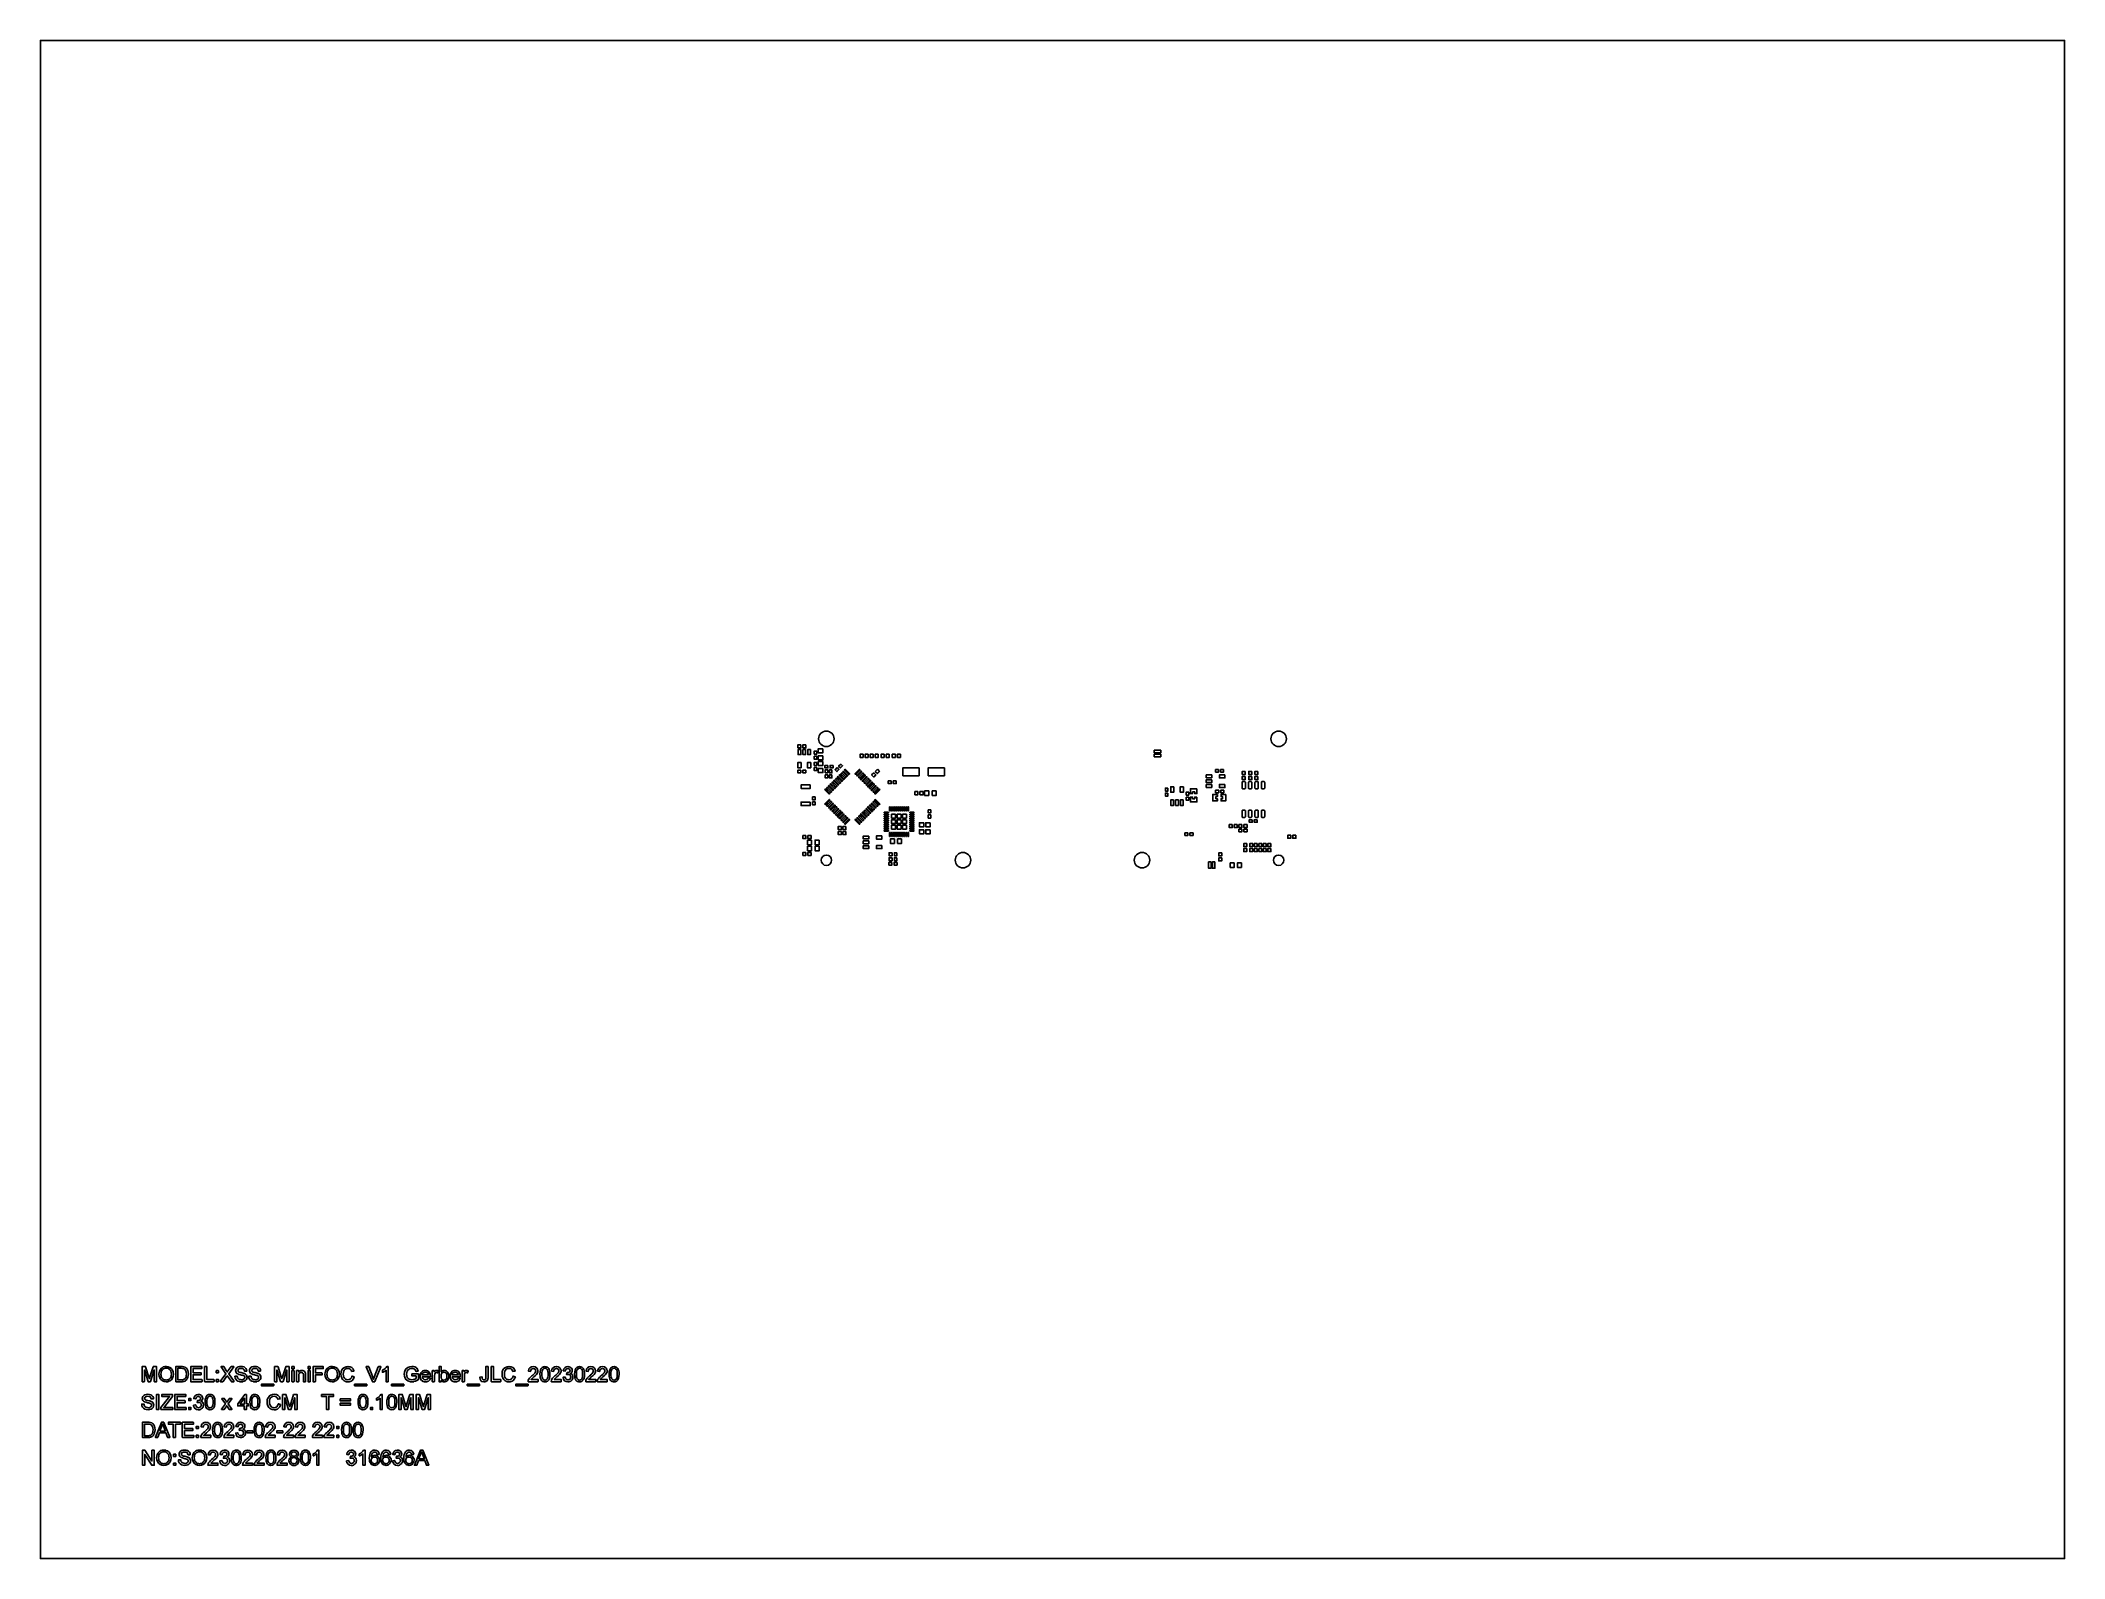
# Model space of a CAD drawing. Extents: x -200 to 200, y -150 to 150.
import ezdxf

# ---------------------------------------------------------------- set-up
doc = ezdxf.new("R2010")
doc.units = 0
doc.header["$MEASUREMENT"] = 0
doc.layers.get('0').update_dxf_attribs({"linetype": 'CONTINUOUS'})

msp = doc.modelspace()

# ---------------------------------------------------------------- linework, layer by layer
for points in [[(200.000009, 150.000999), (-200.000009, 150.000999), (-200.000009, 150.000999), (-200.001001, 150.000007), (-200.001001, 150.000007), (-200.001001, -150.000007), (-200.001001, -150.000007), (-200.000009, -150.000999), (-200.000009, -150.000999), (200.000009, -150.000999), (200.000009, -150.000999), (200.001001, -150.000007), (200.001001, -150.000007), (200.001001, 150.000007), (200.001001, 150.000007), (200.000009, 150.000999)], [(-200.000009, -150.000007), (-200.000009, 150.000007), (-200.000009, 150.000007), (200.000009, 150.000007), (200.000009, 150.000007), (200.000009, -150.000007), (200.000009, -150.000007), (-200.000009, -150.000007)], [(-49.72, 10.808), (-50.319998, 10.808), (-50.319998, 10.808), (-50.319998, 10.208001), (-50.319998, 10.208001), (-49.72, 10.208001), (-49.72, 10.208001), (-49.72, 10.808)], [(-49.734999, 9.88), (-50.285002, 9.88), (-50.285002, 9.88), (-50.285002, 8.88), (-50.285002, 8.88), (-49.734999, 8.88), (-49.734999, 8.88), (-49.734999, 9.88)], [(-48.785002, 9.88), (-49.334998, 9.88), (-49.334998, 9.88), (-49.334998, 8.88), (-49.334998, 8.88), (-48.785002, 8.88), (-48.785002, 8.88), (-48.785002, 9.88)], [(-48.72, 10.808), (-49.320002, 10.808), (-49.320002, 10.808), (-49.320002, 10.208001), (-49.320002, 10.208001), (-48.72, 10.208001), (-48.72, 10.208001), (-48.72, 10.808)], [(-47.835001, 9.88), (-48.385001, 9.88), (-48.385001, 9.88), (-48.385001, 8.88), (-48.385001, 8.88), (-47.835001, 8.88), (-47.835001, 8.88), (-47.835001, 9.88)], [(-46.589999, 9.56), (-47.090002, 9.56), (-47.090002, 9.56), (-47.090002, 8.96), (-47.090002, 8.96), (-46.589999, 8.96), (-46.589999, 8.96), (-46.589999, 9.56)], [(-46.589999, 8.56), (-47.090002, 8.56), (-47.090002, 8.56), (-47.090002, 7.96), (-47.090002, 7.96), (-46.589999, 7.96), (-46.589999, 7.96), (-46.589999, 8.56)], [(-45.379999, 10.029999), (-46.280001, 10.029999), (-46.280001, 10.029999), (-46.280001, 9.23), (-46.280001, 9.23), (-45.379999, 9.23), (-45.379999, 9.23), (-45.379999, 10.029999)], [(-45.379999, 8.630001), (-46.280001, 8.630001), (-46.280001, 8.630001), (-46.280001, 7.829999), (-46.280001, 7.829999), (-45.379999, 7.829999), (-45.379999, 7.829999), (-45.379999, 8.630001)], [(-37.439997, 8.93), (-38.040003, 8.93), (-38.040003, 8.93), (-38.040003, 8.329999), (-38.040003, 8.329999), (-37.439997, 8.329999), (-37.439997, 8.329999), (-37.439997, 8.93)], [(-36.44, 8.93), (-37.039999, 8.93), (-37.039999, 8.93), (-37.039999, 8.329999), (-37.039999, 8.329999), (-36.44, 8.329999), (-36.44, 8.329999), (-36.44, 8.93)], [(-35.44, 8.93), (-36.039999, 8.93), (-36.039999, 8.93), (-36.039999, 8.329999), (-36.039999, 8.329999), (-35.44, 8.329999), (-35.44, 8.329999), (-35.44, 8.93)], [(-34.44, 8.93), (-35.039999, 8.93), (-35.039999, 8.93), (-35.039999, 8.329999), (-35.039999, 8.329999), (-34.44, 8.329999), (-34.44, 8.329999), (-34.44, 8.93)], [(-33.270002, 8.93), (-33.870001, 8.93), (-33.870001, 8.93), (-33.870001, 8.329999), (-33.870001, 8.329999), (-33.270002, 8.329999), (-33.270002, 8.329999), (-33.270002, 8.93)], [(-32.269998, 8.93), (-32.869997, 8.93), (-32.869997, 8.93), (-32.869997, 8.329999), (-32.869997, 8.329999), (-32.269998, 8.329999), (-32.269998, 8.329999), (-32.269998, 8.93)], [(-31.059999, 8.93), (-31.660001, 8.93), (-31.660001, 8.93), (-31.660001, 8.329999), (-31.660001, 8.329999), (-31.059999, 8.329999), (-31.059999, 8.329999), (-31.059999, 8.93)], [(-30.060001, 8.93), (-30.659999, 8.93), (-30.659999, 8.93), (-30.659999, 8.329999), (-30.659999, 8.329999), (-30.060001, 8.329999), (-30.060001, 8.329999), (-30.060001, 8.93)], [(21.39, 9.717), (20.12, 9.717), (20.12, 9.717), (20.12, 9.208999), (20.12, 9.208999), (21.39, 9.208999), (21.39, 9.208999), (21.39, 9.717)], [(21.39, 8.955), (20.12, 8.955), (20.12, 8.955), (20.12, 8.447), (20.12, 8.447), (21.39, 8.447), (21.39, 8.447), (21.39, 8.955)], [(-49.749999, 5.79), (-50.350001, 5.79), (-50.350001, 5.79), (-50.350001, 5.29), (-50.350001, 5.29), (-49.749999, 5.29), (-49.749999, 5.29), (-49.749999, 5.79)], [(-49.685, 7.28), (-50.335001, 7.28), (-50.335001, 7.28), (-50.335001, 6.28), (-50.335001, 6.28), (-49.685, 6.28), (-49.685, 6.28), (-49.685, 7.28)], [(-48.749999, 5.79), (-49.350001, 5.79), (-49.350001, 5.79), (-49.350001, 5.29), (-49.350001, 5.29), (-48.749999, 5.29), (-48.749999, 5.29), (-48.749999, 5.79)], [(-47.784998, 7.28), (-48.435, 7.28), (-48.435, 7.28), (-48.435, 6.28), (-48.435, 6.28), (-47.784998, 6.28), (-47.784998, 6.28), (-47.784998, 7.28)], [(-46.589999, 7.32), (-47.090002, 7.32), (-47.090002, 7.32), (-47.090002, 6.72), (-47.090002, 6.72), (-46.589999, 6.72), (-46.589999, 6.72), (-46.589999, 7.32)], [(-46.589999, 6.32), (-47.090002, 6.32), (-47.090002, 6.32), (-47.090002, 5.72), (-47.090002, 5.72), (-46.589999, 5.72), (-46.589999, 5.72), (-46.589999, 6.32)], [(-45.379999, 7.52), (-46.280001, 7.52), (-46.280001, 7.52), (-46.280001, 6.72), (-46.280001, 6.72), (-45.379999, 6.72), (-45.379999, 6.72), (-45.379999, 7.52)], [(-45.379999, 6.12), (-46.280001, 6.12), (-46.280001, 6.12), (-46.280001, 5.32), (-46.280001, 5.32), (-45.379999, 5.32), (-45.379999, 5.32), (-45.379999, 6.12)], [(-44.370001, 6.74), (-44.97, 6.74), (-44.97, 6.74), (-44.97, 6.24), (-44.97, 6.24), (-44.370001, 6.24), (-44.370001, 6.24), (-44.370001, 6.74)], [(-44.42, 5.87), (-44.92, 5.87), (-44.92, 5.87), (-44.92, 5.27), (-44.92, 5.27), (-44.42, 5.27), (-44.42, 5.27), (-44.42, 5.87)], [(-44.42, 4.87), (-44.92, 4.87), (-44.92, 4.87), (-44.92, 4.27), (-44.92, 4.27), (-44.42, 4.27), (-44.42, 4.27), (-44.42, 4.87)], [(-43.589998, 5.86), (-44.089998, 5.86), (-44.089998, 5.86), (-44.089998, 5.26), (-44.089998, 5.26), (-43.589998, 5.26), (-43.589998, 5.26), (-43.589998, 5.86)], [(-43.589998, 4.86), (-44.089998, 4.86), (-44.089998, 4.86), (-44.089998, 4.26), (-44.089998, 4.26), (-43.589998, 4.26), (-43.589998, 4.26), (-43.589998, 4.86)], [(-43.370001, 6.74), (-43.969999, 6.74), (-43.969999, 6.74), (-43.969999, 6.24), (-43.969999, 6.24), (-43.370001, 6.24), (-43.370001, 6.24), (-43.370001, 6.74)], [(-42.548002, 6.305), (-42.971998, 5.881), (-42.971998, 5.881), (-42.619002, 5.528), (-42.619002, 5.528), (-42.194998, 5.952), (-42.194998, 5.952), (-42.548002, 6.305)], [(-41.841002, 7.012), (-42.265001, 6.588), (-42.265001, 6.588), (-41.912001, 6.235), (-41.912001, 6.235), (-41.488001, 6.659), (-41.488001, 6.659), (-41.841002, 7.012)], [(-35.323, 5.271), (-35.748003, 4.846), (-35.748003, 4.846), (-35.323, 4.422), (-35.323, 4.422), (-34.899, 4.846), (-34.899, 4.846), (-35.323, 5.271)], [(-34.616003, 5.978), (-35.041002, 5.554), (-35.041002, 5.554), (-34.616003, 5.129), (-34.616003, 5.129), (-34.191999, 5.554), (-34.191999, 5.554), (-34.616003, 5.978)], [(-26.36, 6.29), (-29.559999, 6.29), (-29.559999, 6.29), (-29.559999, 4.69), (-29.559999, 4.69), (-26.36, 4.69), (-26.36, 4.69), (-26.36, 6.29)], [(-21.36, 6.29), (-24.560001, 6.29), (-24.560001, 6.29), (-24.560001, 4.69), (-24.560001, 4.69), (-21.36, 4.69), (-21.36, 4.69), (-21.36, 6.29)], [(31.479999, 4.845), (30.379999, 4.845), (30.379999, 4.845), (30.379999, 4.295), (30.379999, 4.295), (31.479999, 4.295), (31.479999, 4.295), (31.479999, 4.845)], [(32.820001, 5.92), (32.219999, 5.92), (32.219999, 5.92), (32.219999, 5.42), (32.219999, 5.42), (32.820001, 5.42), (32.820001, 5.42), (32.820001, 5.92)], [(34.08, 4.87), (32.979997, 4.87), (32.979997, 4.87), (32.979997, 4.27), (32.979997, 4.27), (34.08, 4.27), (34.08, 4.27), (34.08, 4.87)], [(33.820001, 5.92), (33.219999, 5.92), (33.219999, 5.92), (33.219999, 5.42), (33.219999, 5.42), (33.820001, 5.42), (33.820001, 5.42), (33.820001, 5.92)], [(38.1, 5.55), (37.500002, 5.55), (37.500002, 5.55), (37.500002, 4.95), (37.500002, 4.95), (38.1, 4.95), (38.1, 4.95), (38.1, 5.55)], [(38.1, 4.55), (37.500002, 4.55), (37.500002, 4.55), (37.500002, 3.95), (37.500002, 3.95), (38.1, 3.95), (38.1, 3.95), (38.1, 4.55)], [(39.4, 5.55), (38.800001, 5.55), (38.800001, 5.55), (38.800001, 4.95), (38.800001, 4.95), (39.4, 4.95), (39.4, 4.95), (39.4, 5.55)], [(39.4, 4.55), (38.800001, 4.55), (38.800001, 4.55), (38.800001, 3.95), (38.800001, 3.95), (39.4, 3.95), (39.4, 3.95), (39.4, 4.55)], [(40.599997, 5.55), (39.999998, 5.55), (39.999998, 5.55), (39.999998, 4.95), (39.999998, 4.95), (40.599997, 4.95), (40.599997, 4.95), (40.599997, 5.55)], [(40.599997, 4.55), (39.999998, 4.55), (39.999998, 4.55), (39.999998, 3.95), (39.999998, 3.95), (40.599997, 3.95), (40.599997, 3.95), (40.599997, 4.55)], [(-47.890002, 2.885), (-49.690001, 2.885), (-49.690001, 2.885), (-49.690001, 2.185), (-49.690001, 2.185), (-47.890002, 2.185), (-47.890002, 2.185), (-47.890002, 2.885)], [(-46.909998, 0.52), (-47.409998, 0.52), (-47.409998, 0.52), (-47.409998, -0.08), (-47.409998, -0.08), (-46.909998, -0.08), (-46.909998, -0.08), (-46.909998, 0.52)], [(-31.869001, 3.658), (-32.468999, 3.658), (-32.468999, 3.658), (-32.468999, 3.159), (-32.468999, 3.159), (-31.869001, 3.159), (-31.869001, 3.159), (-31.869001, 3.658)], [(-30.868999, 3.658), (-31.468999, 3.658), (-31.468999, 3.658), (-31.468999, 3.159), (-31.468999, 3.159), (-30.868999, 3.159), (-30.868999, 3.159), (-30.868999, 3.658)], [(-26.590001, 1.55), (-27.19, 1.55), (-27.19, 1.55), (-27.19, 0.95), (-27.19, 0.95), (-26.590001, 0.95), (-26.590001, 0.95), (-26.590001, 1.55)], [(-25.590001, 1.55), (-26.19, 1.55), (-26.19, 1.55), (-26.19, 0.95), (-26.19, 0.95), (-25.590001, 0.95), (-25.590001, 0.95), (-25.590001, 1.55)], [(-24.47, 1.7), (-25.27, 1.7), (-25.27, 1.7), (-25.27, 0.8), (-25.27, 0.8), (-24.47, 0.8), (-24.47, 0.8), (-24.47, 1.7)], [(-22.97, 1.7), (-23.770002, 1.7), (-23.770002, 1.7), (-23.770002, 0.8), (-23.770002, 0.8), (-22.97, 0.8), (-22.97, 0.8), (-22.97, 1.7)], [(22.8, 2.27), (22.3, 2.27), (22.3, 2.27), (22.3, 1.67), (22.3, 1.67), (22.8, 1.67), (22.8, 1.67), (22.8, 2.27)], [(22.8, 1.27), (22.3, 1.27), (22.3, 1.27), (22.3, 0.67), (22.3, 0.67), (22.8, 0.67), (22.8, 0.67), (22.8, 1.27)], [(23.96, 2.53), (23.36, 2.53), (23.36, 2.53), (23.36, 1.43), (23.36, 1.43), (23.96, 1.43), (23.96, 1.43), (23.96, 2.53)], [(25.86, 2.53), (25.26, 2.53), (25.26, 2.53), (25.26, 1.43), (25.26, 1.43), (25.86, 1.43), (25.86, 1.43), (25.86, 2.53)], [(26.919999, 1.46), (26.419999, 1.46), (26.419999, 1.46), (26.419999, 0.86), (26.419999, 0.86), (26.919999, 0.86), (26.919999, 0.86), (26.919999, 1.46)], [(26.919999, 0.46), (26.419999, 0.46), (26.419999, 0.46), (26.419999, -0.14), (26.419999, -0.14), (26.919999, -0.14), (26.919999, -0.14), (26.919999, 0.46)], [(28.54, 2.13), (27.240001, 2.13), (27.240001, 2.13), (27.240001, 1.18), (27.240001, 1.18), (27.673, 1.18), (27.673, 1.18), (27.673, 1.497), (27.673, 1.497), (28.106, 1.497), (28.106, 1.497), (28.106, 1.18), (28.106, 1.18), (28.54, 1.18), (28.54, 1.18), (28.54, 2.13)], [(28.54, 0.48), (28.106, 0.48), (28.106, 0.48), (28.106, 0.163), (28.106, 0.163), (27.673, 0.163), (27.673, 0.163), (27.673, 0.48), (27.673, 0.48), (27.240001, 0.48), (27.240001, 0.48), (27.240001, -0.47), (27.240001, -0.47), (28.54, -0.47), (28.54, -0.47), (28.54, 0.48)], [(31.479999, 3.895), (30.379999, 3.895), (30.379999, 3.895), (30.379999, 3.345), (30.379999, 3.345), (31.479999, 3.345), (31.479999, 3.345), (31.479999, 3.895)], [(31.479999, 2.945), (30.379999, 2.945), (30.379999, 2.945), (30.379999, 2.395), (30.379999, 2.395), (31.479999, 2.395), (31.479999, 2.395), (31.479999, 2.945)], [(32.605001, 1.01), (31.654998, 1.01), (31.654998, 1.01), (31.654998, -0.29), (31.654998, -0.29), (32.605001, -0.29), (32.605001, -0.29), (32.605001, 0.143), (32.605001, 0.143), (32.288, 0.143), (32.288, 0.143), (32.288, 0.577), (32.288, 0.577), (32.605001, 0.577), (32.605001, 0.577), (32.605001, 1.01)], [(32.843, 1.83), (32.242998, 1.83), (32.242998, 1.83), (32.242998, 1.33), (32.242998, 1.33), (32.843, 1.33), (32.843, 1.33), (32.843, 1.83)], [(34.08, 2.97), (32.979997, 2.97), (32.979997, 2.97), (32.979997, 2.37), (32.979997, 2.37), (34.08, 2.37), (34.08, 2.37), (34.08, 2.97)], [(33.843, 1.83), (33.243002, 1.83), (33.243002, 1.83), (33.243002, 1.33), (33.243002, 1.33), (33.843, 1.33), (33.843, 1.33), (33.843, 1.83)], [(34.255003, 1.01), (33.305002, 1.01), (33.305002, 1.01), (33.305002, 0.577), (33.305002, 0.577), (33.621999, 0.577), (33.621999, 0.577), (33.621999, 0.143), (33.621999, 0.143), (33.305002, 0.143), (33.305002, 0.143), (33.305002, -0.29), (33.305002, -0.29), (34.255003, -0.29), (34.255003, -0.29), (34.255003, 1.01)], [(-47.890002, -0.515), (-49.690001, -0.515), (-49.690001, -0.515), (-49.690001, -1.215), (-49.690001, -1.215), (-47.890002, -1.215), (-47.890002, -1.215), (-47.890002, -0.515)], [(-46.909998, -0.48), (-47.409998, -0.48), (-47.409998, -0.48), (-47.409998, -1.08), (-47.409998, -1.08), (-46.909998, -1.08), (-46.909998, -1.08), (-46.909998, -0.48)], [(-31.009, -2.91), (-31.785999, -2.91), (-31.785999, -2.91), (-31.785999, -3.687), (-31.785999, -3.687), (-31.009, -3.687), (-31.009, -3.687), (-31.009, -2.91)], [(-31.009, -3.987), (-31.785999, -3.987), (-31.785999, -3.987), (-31.785999, -4.765), (-31.785999, -4.765), (-31.009, -4.765), (-31.009, -4.765), (-31.009, -3.987)], [(-29.930999, -2.91), (-30.709001, -2.91), (-30.709001, -2.91), (-30.709001, -3.687), (-30.709001, -3.687), (-29.930999, -3.687), (-29.930999, -3.687), (-29.930999, -2.91)], [(-29.930999, -3.987), (-30.709001, -3.987), (-30.709001, -3.987), (-30.709001, -4.765), (-30.709001, -4.765), (-29.930999, -4.765), (-29.930999, -4.765), (-29.930999, -3.987)], [(-28.854, -2.91), (-29.631, -2.91), (-29.631, -2.91), (-29.631, -3.687), (-29.631, -3.687), (-28.854, -3.687), (-28.854, -3.687), (-28.854, -2.91)], [(-28.854, -3.987), (-29.631, -3.987), (-29.631, -3.987), (-29.631, -4.765), (-29.631, -4.765), (-28.854, -4.765), (-28.854, -4.765), (-28.854, -3.987)], [(-24.060001, -2.06), (-24.560001, -2.06), (-24.560001, -2.06), (-24.560001, -2.66), (-24.560001, -2.66), (-24.060001, -2.66), (-24.060001, -2.66), (-24.060001, -2.06)], [(-24.060001, -3.06), (-24.560001, -3.06), (-24.560001, -3.06), (-24.560001, -3.66), (-24.560001, -3.66), (-24.060001, -3.66), (-24.060001, -3.66), (-24.060001, -3.06)], [(23.934999, -0.07), (23.384999, -0.07), (23.384999, -0.07), (23.384999, -1.17), (23.384999, -1.17), (23.934999, -1.17), (23.934999, -1.17), (23.934999, -0.07)], [(24.885001, -0.07), (24.335, -0.07), (24.335, -0.07), (24.335, -1.17), (24.335, -1.17), (24.885001, -1.17), (24.885001, -1.17), (24.885001, -0.07)], [(25.835, -0.07), (25.284999, -0.07), (25.284999, -0.07), (25.284999, -1.17), (25.284999, -1.17), (25.835, -1.17), (25.835, -1.17), (25.835, -0.07)], [(39.469999, -3.99), (38.870001, -3.99), (38.870001, -3.99), (38.870001, -4.49), (38.870001, -4.49), (39.469999, -4.49), (39.469999, -4.49), (39.469999, -3.99)], [(40.469999, -3.99), (39.870001, -3.99), (39.870001, -3.99), (39.870001, -4.49), (39.870001, -4.49), (40.469999, -4.49), (40.469999, -4.49), (40.469999, -3.99)], [(-48.72, -7.12), (-49.320002, -7.12), (-49.320002, -7.12), (-49.320002, -7.72), (-49.320002, -7.72), (-48.72, -7.72), (-48.72, -7.72), (-48.72, -7.12)], [(-47.72, -7.12), (-48.319998, -7.12), (-48.319998, -7.12), (-48.319998, -7.72), (-48.319998, -7.72), (-47.72, -7.72), (-47.72, -7.72), (-47.72, -7.12)], [(-41.730002, -5.33), (-42.33, -5.33), (-42.33, -5.33), (-42.33, -5.93), (-42.33, -5.93), (-41.730002, -5.93), (-41.730002, -5.93), (-41.730002, -5.33)], [(-41.730002, -6.33), (-42.33, -6.33), (-42.33, -6.33), (-42.33, -6.93), (-42.33, -6.93), (-41.730002, -6.93), (-41.730002, -6.93), (-41.730002, -6.33)], [(-40.83, -5.33), (-41.429998, -5.33), (-41.429998, -5.33), (-41.429998, -5.93), (-41.429998, -5.93), (-40.83, -5.93), (-40.83, -5.93), (-40.83, -5.33)], [(-40.83, -6.33), (-41.429998, -6.33), (-41.429998, -6.33), (-41.429998, -6.93), (-41.429998, -6.93), (-40.83, -6.93), (-40.83, -6.93), (-40.83, -6.33)], [(-36.300001, -7.235), (-37.399999, -7.235), (-37.399999, -7.235), (-37.399999, -7.785), (-37.399999, -7.785), (-36.300001, -7.785), (-36.300001, -7.785), (-36.300001, -7.235)], [(-33.700002, -7.21), (-34.800001, -7.21), (-34.800001, -7.21), (-34.800001, -7.81), (-34.800001, -7.81), (-33.700002, -7.81), (-33.700002, -7.81), (-33.700002, -7.21)], [(-31.230001, -7.79), (-32.03, -7.79), (-32.03, -7.79), (-32.03, -8.69), (-32.03, -8.69), (-31.230001, -8.69), (-31.230001, -8.69), (-31.230001, -7.79)], [(-31.009, -5.065), (-31.785999, -5.065), (-31.785999, -5.065), (-31.785999, -5.842), (-31.785999, -5.842), (-31.009, -5.842), (-31.009, -5.842), (-31.009, -5.065)], [(-29.930999, -5.065), (-30.709001, -5.065), (-30.709001, -5.065), (-30.709001, -5.842), (-30.709001, -5.842), (-29.930999, -5.842), (-29.930999, -5.842), (-29.930999, -5.065)], [(-29.829999, -7.79), (-30.630001, -7.79), (-30.630001, -7.79), (-30.630001, -8.69), (-30.630001, -8.69), (-29.829999, -8.69), (-29.829999, -8.69), (-29.829999, -7.79)], [(-28.854, -5.065), (-29.631, -5.065), (-29.631, -5.065), (-29.631, -5.842), (-29.631, -5.842), (-28.854, -5.842), (-28.854, -5.842), (-28.854, -5.065)], [(-25.410001, -4.58), (-26.310001, -4.58), (-26.310001, -4.58), (-26.310001, -5.38), (-26.310001, -5.38), (-25.410001, -5.38), (-25.410001, -5.38), (-25.410001, -4.58)], [(-25.410001, -5.98), (-26.310001, -5.98), (-26.310001, -5.98), (-26.310001, -6.78), (-26.310001, -6.78), (-25.410001, -6.78), (-25.410001, -6.78), (-25.410001, -5.98)], [(-24.159999, -4.58), (-25.060001, -4.58), (-25.060001, -4.58), (-25.060001, -5.38), (-25.060001, -5.38), (-24.159999, -5.38), (-24.159999, -5.38), (-24.159999, -4.58)], [(-24.159999, -5.98), (-25.060001, -5.98), (-25.060001, -5.98), (-25.060001, -6.78), (-25.060001, -6.78), (-24.159999, -6.78), (-24.159999, -6.78), (-24.159999, -5.98)], [(26.77, -6.59), (26.170001, -6.59), (26.170001, -6.59), (26.170001, -7.09), (26.170001, -7.09), (26.77, -7.09), (26.77, -7.09), (26.77, -6.59)], [(27.77, -6.59), (27.170001, -6.59), (27.170001, -6.59), (27.170001, -7.09), (27.170001, -7.09), (27.77, -7.09), (27.77, -7.09), (27.77, -6.59)], [(35.519998, -4.96), (34.92, -4.96), (34.92, -4.96), (34.92, -5.56), (34.92, -5.56), (35.519998, -5.56), (35.519998, -5.56), (35.519998, -4.96)], [(36.520002, -4.96), (35.92, -4.96), (35.92, -4.96), (35.92, -5.56), (35.92, -5.56), (36.520002, -5.56), (36.520002, -5.56), (36.520002, -4.96)], [(37.439997, -4.96), (36.839998, -4.96), (36.839998, -4.96), (36.839998, -5.56), (36.839998, -5.56), (37.439997, -5.56), (37.439997, -5.56), (37.439997, -4.96)], [(37.439997, -5.88), (36.839998, -5.88), (36.839998, -5.88), (36.839998, -6.38), (36.839998, -6.38), (37.439997, -6.38), (37.439997, -6.38), (37.439997, -5.88)], [(38.44, -4.96), (37.840002, -4.96), (37.840002, -4.96), (37.840002, -5.56), (37.840002, -5.56), (38.44, -5.56), (38.44, -5.56), (38.44, -4.96)], [(38.44, -5.88), (37.840002, -5.88), (37.840002, -5.88), (37.840002, -6.38), (37.840002, -6.38), (38.44, -6.38), (38.44, -6.38), (38.44, -5.88)], [(47.094, -7.05), (46.493998, -7.05), (46.493998, -7.05), (46.493998, -7.65), (46.493998, -7.65), (47.094, -7.65), (47.094, -7.65), (47.094, -7.05)], [(48.094, -7.05), (47.494002, -7.05), (47.494002, -7.05), (47.494002, -7.65), (47.494002, -7.65), (48.094, -7.65), (48.094, -7.65), (48.094, -7.05)], [(-48.72, -10.45), (-49.320002, -10.45), (-49.320002, -10.45), (-49.320002, -11.05), (-49.320002, -11.05), (-48.72, -11.05), (-48.72, -11.05), (-48.72, -10.45)], [(-47.609999, -8.03), (-48.409998, -8.03), (-48.409998, -8.03), (-48.409998, -8.93), (-48.409998, -8.93), (-47.609999, -8.93), (-47.609999, -8.93), (-47.609999, -8.03)], [(-47.609999, -9.23), (-48.409998, -9.23), (-48.409998, -9.23), (-48.409998, -10.130001), (-48.409998, -10.130001), (-47.609999, -10.130001), (-47.609999, -10.130001), (-47.609999, -9.23)], [(-47.72, -10.45), (-48.319998, -10.45), (-48.319998, -10.45), (-48.319998, -11.05), (-48.319998, -11.05), (-47.72, -11.05), (-47.72, -11.05), (-47.72, -10.45)], [(-46.109999, -8.03), (-46.909998, -8.03), (-46.909998, -8.03), (-46.909998, -8.93), (-46.909998, -8.93), (-46.109999, -8.93), (-46.109999, -8.93), (-46.109999, -8.03)], [(-46.109999, -9.23), (-46.909998, -9.23), (-46.909998, -9.23), (-46.909998, -10.130001), (-46.909998, -10.130001), (-46.109999, -10.130001), (-46.109999, -10.130001), (-46.109999, -9.23)], [(-36.300001, -8.185), (-37.399999, -8.185), (-37.399999, -8.185), (-37.399999, -8.735), (-37.399999, -8.735), (-36.300001, -8.735), (-36.300001, -8.735), (-36.300001, -8.185)], [(-36.300001, -9.135001), (-37.399999, -9.135001), (-37.399999, -9.135001), (-37.399999, -9.685001), (-37.399999, -9.685001), (-36.300001, -9.685001), (-36.300001, -9.685001), (-36.300001, -9.135001)], [(-33.700002, -9.11), (-34.800001, -9.11), (-34.800001, -9.11), (-34.800001, -9.71), (-34.800001, -9.71), (-33.700002, -9.71), (-33.700002, -9.71), (-33.700002, -9.11)], [(-31.690002, -10.510001), (-32.289999, -10.510001), (-32.289999, -10.510001), (-32.289999, -11.11), (-32.289999, -11.11), (-31.690002, -11.11), (-31.690002, -11.11), (-31.690002, -10.510001)], [(-31.690002, -11.51), (-32.289999, -11.51), (-32.289999, -11.51), (-32.289999, -12.109999), (-32.289999, -12.109999), (-31.690002, -12.109999), (-31.690002, -12.109999), (-31.690002, -11.51)], [(-30.750001, -10.510001), (-31.25, -10.510001), (-31.25, -10.510001), (-31.25, -11.11), (-31.25, -11.11), (-30.750001, -11.11), (-30.750001, -11.11), (-30.750001, -10.510001)], [(-30.750001, -11.51), (-31.25, -11.51), (-31.25, -11.51), (-31.25, -12.109999), (-31.25, -12.109999), (-30.750001, -12.109999), (-30.750001, -12.109999), (-30.750001, -11.51)], [(33.449999, -10.54), (32.85, -10.54), (32.85, -10.54), (32.85, -11.14), (32.85, -11.14), (33.449999, -11.14), (33.449999, -11.14), (33.449999, -10.54)], [(33.449999, -11.540001), (32.85, -11.540001), (32.85, -11.540001), (32.85, -12.14), (32.85, -12.14), (33.449999, -12.14), (33.449999, -12.14), (33.449999, -11.540001)], [(38.4, -8.7), (37.799997, -8.7), (37.799997, -8.7), (37.799997, -9.3), (37.799997, -9.3), (38.4, -9.3), (38.4, -9.3), (38.4, -8.7)], [(38.4, -9.7), (37.799997, -9.7), (37.799997, -9.7), (37.799997, -10.3), (37.799997, -10.3), (38.4, -10.3), (38.4, -10.3), (38.4, -9.7)], [(39.58, -8.7), (38.980001, -8.7), (38.980001, -8.7), (38.980001, -9.3), (38.980001, -9.3), (39.58, -9.3), (39.58, -9.3), (39.58, -8.7)], [(39.58, -9.7), (38.980001, -9.7), (38.980001, -9.7), (38.980001, -10.3), (38.980001, -10.3), (39.58, -10.3), (39.58, -10.3), (39.58, -9.7)], [(40.479998, -8.7), (39.879999, -8.7), (39.879999, -8.7), (39.879999, -9.3), (39.879999, -9.3), (40.479998, -9.3), (40.479998, -9.3), (40.479998, -8.7)], [(40.479998, -9.7), (39.879999, -9.7), (39.879999, -9.7), (39.879999, -10.3), (39.879999, -10.3), (40.479998, -10.3), (40.479998, -10.3), (40.479998, -9.7)], [(41.379999, -8.7), (40.780001, -8.7), (40.780001, -8.7), (40.780001, -9.3), (40.780001, -9.3), (41.379999, -9.3), (41.379999, -9.3), (41.379999, -8.7)], [(41.379999, -9.7), (40.780001, -9.7), (40.780001, -9.7), (40.780001, -10.3), (40.780001, -10.3), (41.379999, -10.3), (41.379999, -10.3), (41.379999, -9.7)], [(42.254999, -8.7), (41.655001, -8.7), (41.655001, -8.7), (41.655001, -9.3), (41.655001, -9.3), (42.254999, -9.3), (42.254999, -9.3), (42.254999, -8.7)], [(42.254999, -9.7), (41.655001, -9.7), (41.655001, -9.7), (41.655001, -10.3), (41.655001, -10.3), (42.254999, -10.3), (42.254999, -10.3), (42.254999, -9.7)], [(43.154001, -8.7), (42.555002, -8.7), (42.555002, -8.7), (42.555002, -9.3), (42.555002, -9.3), (43.154001, -9.3), (43.154001, -9.3), (43.154001, -8.7)], [(43.154001, -9.7), (42.555002, -9.7), (42.555002, -9.7), (42.555002, -10.3), (42.555002, -10.3), (43.154001, -10.3), (43.154001, -10.3), (43.154001, -9.7)], [(-31.720001, -12.45), (-32.320001, -12.45), (-32.320001, -12.45), (-32.320001, -12.95), (-32.320001, -12.95), (-31.720001, -12.95), (-31.720001, -12.95), (-31.720001, -12.45)], [(-30.719999, -12.45), (-31.319997, -12.45), (-31.319997, -12.45), (-31.319997, -12.95), (-31.319997, -12.95), (-30.719999, -12.95), (-30.719999, -12.95), (-30.719999, -12.45)], [(31.342998, -12.325), (30.835001, -12.325), (30.835001, -12.325), (30.835001, -13.595), (30.835001, -13.595), (31.342998, -13.595), (31.342998, -13.595), (31.342998, -12.325)], [(32.104997, -12.325), (31.597, -12.325), (31.597, -12.325), (31.597, -13.595), (31.597, -13.595), (32.104997, -13.595), (32.104997, -13.595), (32.104997, -12.325)], [(35.930002, -12.53), (35.130003, -12.53), (35.130003, -12.53), (35.130003, -13.43), (35.130003, -13.43), (35.930002, -13.43), (35.930002, -13.43), (35.930002, -12.53)], [(37.33, -12.53), (36.530001, -12.53), (36.530001, -12.53), (36.530001, -13.43), (36.530001, -13.43), (37.33, -13.43), (37.33, -13.43), (37.33, -12.53)]]:
    msp.add_lwpolyline(points)
for points in [[(-43.172003, 12.000001, 1), (-46.222002, 12.000001), (-46.222002, 12.000001, 1), (-43.172003, 12.000001)], [(46.222002, 12.000001, 1), (43.172003, 12.000001), (43.172003, 12.000001, 1), (46.222002, 12.000001)], [(-42.651999, 4.135, 1.0011), (-42.815001, 3.972), (-42.815001, 3.972), (-42.080999, 3.238), (-42.080999, 3.238, 1.003081), (-41.917997, 3.401), (-41.917997, 3.401), (-42.651999, 4.135)], [(-42.298998, 4.488, 0.999581), (-42.461001, 4.326), (-42.461001, 4.326), (-41.726999, 3.591), (-41.726999, 3.591, 0.9984), (-41.563997, 3.754), (-41.563997, 3.754), (-42.298998, 4.488)], [(-41.944998, 4.842, 0.999573), (-42.108, 4.679), (-42.108, 4.679), (-41.372999, 3.945), (-41.372999, 3.945, 1.001538), (-41.211, 4.108), (-41.211, 4.108), (-41.944998, 4.842)], [(-41.591997, 5.195, 0.999512), (-41.754, 5.033), (-41.754, 5.033), (-41.019999, 4.298), (-41.019999, 4.298, 0.998451), (-40.856997, 4.461), (-40.856997, 4.461), (-41.591997, 5.195)], [(-41.237997, 5.549, 0.999523), (-41.400999, 5.386), (-41.400999, 5.386), (-40.665998, 4.652), (-40.665998, 4.652, 1.001537), (-40.504, 4.815), (-40.504, 4.815), (-41.237997, 5.549)], [(-40.884001, 5.903, 0.999579), (-41.046999, 5.74), (-41.046999, 5.74), (-40.313002, 5.006), (-40.313002, 5.006, 1.001548), (-40.150003, 5.168), (-40.150003, 5.168), (-40.884001, 5.903)], [(-38.077001, 5.74, 0.997686), (-38.24, 5.903), (-38.24, 5.903), (-38.973997, 5.168), (-38.973997, 5.168, 1.000364), (-38.812002, 5.006), (-38.812002, 5.006), (-38.077001, 5.74)], [(-37.724001, 5.386, 1.000733), (-37.886, 5.549), (-37.886, 5.549), (-38.621, 4.815), (-38.621, 4.815, 1.000363), (-38.458002, 4.652), (-38.458002, 4.652), (-37.724001, 5.386)], [(-37.370001, 5.033, 1.000756), (-37.532999, 5.195), (-37.532999, 5.195), (-38.267, 4.461), (-38.267, 4.461, 0.997288), (-38.105001, 4.298), (-38.105001, 4.298), (-37.370001, 5.033)], [(-37.017, 4.679, 0.999119), (-37.178999, 4.842), (-37.178999, 4.842), (-37.913999, 4.108), (-37.913999, 4.108, 1.001898), (-37.751001, 3.945), (-37.751001, 3.945), (-37.017, 4.679)], [(-36.663, 4.326, 0.999134), (-36.825998, 4.488), (-36.825998, 4.488), (-37.559999, 3.754), (-37.559999, 3.754, 0.998821), (-37.398001, 3.591), (-37.398001, 3.591), (-36.663, 4.326)], [(-36.309999, 3.972, 1.000742), (-36.472002, 4.135), (-36.472002, 4.135), (-37.206999, 3.401), (-37.206999, 3.401, 1.000381), (-37.044, 3.238), (-37.044, 3.238), (-36.309999, 3.972)], [(-44.773001, 2.014, 0.999575), (-44.936003, 1.851), (-44.936003, 1.851), (-44.202002, 1.117), (-44.202002, 1.117, 1.001555), (-44.039, 1.279), (-44.039, 1.279), (-44.773001, 2.014)], [(-44.42, 2.367, 1.001112), (-44.582998, 2.204), (-44.582998, 2.204), (-43.848002, 1.47), (-43.848002, 1.47, 1.000011), (-43.685999, 1.633), (-43.685999, 1.633), (-44.42, 2.367)], [(-44.066, 2.721, 1.001081), (-44.229002, 2.558), (-44.229002, 2.558), (-43.495001, 1.824), (-43.495001, 1.824, 0.999932), (-43.331999, 1.986), (-43.331999, 1.986), (-44.066, 2.721)], [(-43.713, 3.074, 0.998032), (-43.876002, 2.912), (-43.876002, 2.912), (-43.141001, 2.177), (-43.141001, 2.177, 0.999953), (-42.978998, 2.34), (-42.978998, 2.34), (-43.713, 3.074)], [(-43.358999, 3.428, 1.001068), (-43.522001, 3.265), (-43.522001, 3.265), (-42.788, 2.531), (-42.788, 2.531, 0.999934), (-42.624998, 2.693), (-42.624998, 2.693), (-43.358999, 3.428)], [(-43.005999, 3.781, 1.001107), (-43.168001, 3.619), (-43.168001, 3.619), (-42.434, 2.884), (-42.434, 2.884, 0.996932), (-42.270998, 3.047), (-42.270998, 3.047), (-43.005999, 3.781)], [(-35.955999, 3.619, 1.000677), (-36.118997, 3.781), (-36.118997, 3.781), (-36.853002, 3.047), (-36.853002, 3.047, 1.000353), (-36.69, 2.884), (-36.69, 2.884), (-35.955999, 3.619)], [(-35.603002, 3.265, 1.000715), (-35.765001, 3.428), (-35.765001, 3.428), (-36.499998, 2.693), (-36.499998, 2.693, 0.997321), (-36.337, 2.531), (-36.337, 2.531), (-35.603002, 3.265)], [(-35.248998, 2.912, 1.000738), (-35.412, 3.074), (-35.412, 3.074), (-36.146002, 2.34), (-36.146002, 2.34, 1.000361), (-35.983, 2.177), (-35.983, 2.177), (-35.248998, 2.912)], [(-34.894998, 2.558, 0.99766), (-35.058, 2.721), (-35.058, 2.721), (-35.792002, 1.986), (-35.792002, 1.986, 1.000373), (-35.629999, 1.824), (-35.629999, 1.824), (-34.894998, 2.558)], [(-34.541998, 2.204, 1.003812), (-34.705, 2.367), (-34.705, 2.367), (-35.439001, 1.633), (-35.439001, 1.633, 1.000371), (-35.275999, 1.47), (-35.275999, 1.47), (-34.541998, 2.204)], [(-34.187998, 1.851, 0.997596), (-34.351, 2.014), (-34.351, 2.014), (-35.085001, 1.279), (-35.085001, 1.279, 1.000382), (-34.922998, 1.117), (-34.922998, 1.117), (-34.187998, 1.851)], [(37.957003, 3.551), (37.631998, 3.551), (37.631998, 3.551), (37.631998, 3.55), (37.631998, 3.55, 0.425457), (37.470003, 3.381), (37.470003, 3.381), (37.470003, 2.269), (37.470003, 2.269, 0.425965), (37.631998, 2.1), (37.631998, 2.1), (37.631998, 2.099), (37.631998, 2.099), (37.957003, 2.099), (37.957003, 2.099), (37.957003, 2.1), (37.957003, 2.1, 0.427104), (38.120001, 2.269), (38.120001, 2.269), (38.120001, 3.381), (38.120001, 3.381, 0.42661), (37.957003, 3.55), (37.957003, 3.55), (37.957003, 3.551)], [(39.227003, 3.551), (38.901998, 3.551), (38.901998, 3.551), (38.901998, 3.55), (38.901998, 3.55, 0.425457), (38.740004, 3.381), (38.740004, 3.381), (38.740004, 2.269), (38.740004, 2.269, 0.425965), (38.901998, 2.1), (38.901998, 2.1), (38.901998, 2.099), (38.901998, 2.099), (39.227003, 2.099), (39.227003, 2.099), (39.227003, 2.1), (39.227003, 2.1, 0.427104), (39.390001, 2.269), (39.390001, 2.269), (39.390001, 3.381), (39.390001, 3.381, 0.42661), (39.227003, 3.55), (39.227003, 3.55), (39.227003, 3.551)], [(40.497, 3.551), (40.171999, 3.551), (40.171999, 3.551), (40.171999, 3.55), (40.171999, 3.55, 0.425464), (40.01, 3.381), (40.01, 3.381), (40.01, 2.269), (40.01, 2.269, 0.425972), (40.171999, 2.1), (40.171999, 2.1), (40.171999, 2.099), (40.171999, 2.099), (40.497, 2.099), (40.497, 2.099), (40.497, 2.1), (40.497, 2.1, 0.427111), (40.660002, 2.269), (40.660002, 2.269), (40.660002, 3.381), (40.660002, 3.381, 0.426617), (40.497, 3.55), (40.497, 3.55), (40.497, 3.551)], [(41.767, 3.551), (41.441999, 3.551), (41.441999, 3.551), (41.441999, 3.55), (41.441999, 3.55, 0.425464), (41.280001, 3.381), (41.280001, 3.381), (41.280001, 2.269), (41.280001, 2.269, 0.425972), (41.441999, 2.1), (41.441999, 2.1), (41.441999, 2.099), (41.441999, 2.099), (41.767, 2.099), (41.767, 2.099), (41.767, 2.1), (41.767, 2.1, 0.427111), (41.930002, 2.269), (41.930002, 2.269), (41.930002, 3.381), (41.930002, 3.381, 0.426617), (41.767, 3.55), (41.767, 3.55), (41.767, 3.551)], [(-44.039, -0.222, 1.000937), (-44.202002, -0.059), (-44.202002, -0.059), (-44.936003, -0.794), (-44.936003, -0.794, 1.000167), (-44.773001, -0.956), (-44.773001, -0.956), (-44.039, -0.222)], [(-43.685999, -0.575, 0.999387), (-43.848002, -0.413), (-43.848002, -0.413), (-44.582998, -1.147), (-44.582998, -1.147, 0.998658), (-44.42, -1.31), (-44.42, -1.31), (-43.685999, -0.575)], [(-43.331999, -0.929, 0.999375), (-43.495001, -0.766), (-43.495001, -0.766), (-44.229002, -1.501), (-44.229002, -1.501, 1.001696), (-44.066, -1.663), (-44.066, -1.663), (-43.331999, -0.929)], [(-42.978998, -1.283, 1.002463), (-43.141001, -1.12), (-43.141001, -1.12), (-43.876002, -1.854), (-43.876002, -1.854, 0.998655), (-43.713, -2.017), (-43.713, -2.017), (-42.978998, -1.283)], [(-42.624998, -1.636, 0.999396), (-42.788, -1.473), (-42.788, -1.473), (-43.522001, -2.208), (-43.522001, -2.208, 1.001687), (-43.358999, -2.37), (-43.358999, -2.37), (-42.624998, -1.636)], [(-42.270998, -1.989, 0.99784), (-42.434, -1.827), (-42.434, -1.827), (-43.168001, -2.561), (-43.168001, -2.561, 1.000191), (-43.005999, -2.724), (-43.005999, -2.724), (-42.270998, -1.989)], [(-41.917997, -2.343, 1.002461), (-42.080999, -2.181), (-42.080999, -2.181), (-42.815001, -2.915), (-42.815001, -2.915, 0.998647), (-42.651999, -3.078), (-42.651999, -3.078), (-41.917997, -2.343)], [(-41.563997, -2.697, 1.0009), (-41.726999, -2.534), (-41.726999, -2.534), (-42.461001, -3.268), (-42.461001, -3.268, 1.000141), (-42.298998, -3.431), (-42.298998, -3.431), (-41.563997, -2.697)], [(-41.211, -3.05, 0.997858), (-41.372999, -2.887), (-41.372999, -2.887), (-42.108, -3.622), (-42.108, -3.622, 1.000202), (-41.944998, -3.784), (-41.944998, -3.784), (-41.211, -3.05)], [(-40.856997, -3.404, 1.000953), (-41.019999, -3.241), (-41.019999, -3.241), (-41.754, -3.975), (-41.754, -3.975, 1.000201), (-41.591997, -4.138), (-41.591997, -4.138), (-40.856997, -3.404)], [(-40.504, -3.757, 1.000921), (-40.665998, -3.595), (-40.665998, -3.595), (-41.400999, -4.329), (-41.400999, -4.329, 0.997126), (-41.237997, -4.492), (-41.237997, -4.492), (-40.504, -3.757)], [(-40.150003, -4.111, 1.000931), (-40.313002, -3.948), (-40.313002, -3.948), (-41.046999, -4.683), (-41.046999, -4.683, 1.000118), (-40.884001, -4.845), (-40.884001, -4.845), (-40.150003, -4.111)], [(-38.812002, -3.948, 0.999747), (-38.973997, -4.111), (-38.973997, -4.111), (-38.24, -4.845), (-38.24, -4.845, 0.998277), (-38.077001, -4.683), (-38.077001, -4.683), (-38.812002, -3.948)], [(-38.458002, -3.595, 0.999748), (-38.621, -3.757), (-38.621, -3.757), (-37.886, -4.492), (-37.886, -4.492, 0.998203), (-37.724001, -4.329), (-37.724001, -4.329), (-38.458002, -3.595)], [(-38.105001, -3.241, 0.999732), (-38.267, -3.404), (-38.267, -3.404), (-37.532999, -4.138), (-37.532999, -4.138, 1.00129), (-37.370001, -3.975), (-37.370001, -3.975), (-38.105001, -3.241)], [(-37.751001, -2.887, 0.998273), (-37.913999, -3.05), (-37.913999, -3.05), (-37.178999, -3.784), (-37.178999, -3.784, 0.999747), (-37.017, -3.622), (-37.017, -3.622), (-37.751001, -2.887)], [(-37.398001, -2.534, 1.001346), (-37.559999, -2.697), (-37.559999, -2.697), (-36.825998, -3.431), (-36.825998, -3.431, 0.999748), (-36.663, -3.268), (-36.663, -3.268), (-37.398001, -2.534)], [(-37.044, -2.181, 0.999764), (-37.206999, -2.343), (-37.206999, -2.343), (-36.472002, -3.078), (-36.472002, -3.078, 0.998234), (-36.309999, -2.915), (-36.309999, -2.915), (-37.044, -2.181)], [(-36.69, -1.827, 1.001263), (-36.853002, -1.989), (-36.853002, -1.989), (-36.118997, -2.724), (-36.118997, -2.724, 0.999762), (-35.955999, -2.561), (-35.955999, -2.561), (-36.69, -1.827)], [(-36.337, -1.473, 0.996761), (-36.499998, -1.636), (-36.499998, -1.636), (-35.765001, -2.37), (-35.765001, -2.37, 1.001367), (-35.603002, -2.208), (-35.603002, -2.208), (-36.337, -1.473)], [(-35.983, -1.12, 1.00282), (-36.146002, -1.283), (-36.146002, -1.283), (-35.412, -2.017), (-35.412, -2.017, 1.001361), (-35.248998, -1.854), (-35.248998, -1.854), (-35.983, -1.12)], [(-35.629999, -0.766, 0.999761), (-35.792002, -0.929), (-35.792002, -0.929), (-35.058, -1.663), (-35.058, -1.663, 0.998217), (-34.894998, -1.501), (-34.894998, -1.501), (-35.629999, -0.766)], [(-35.275999, -0.413, 0.999747), (-35.439001, -0.575), (-35.439001, -0.575), (-34.705, -1.31), (-34.705, -1.31, 1.001298), (-34.541998, -1.147), (-34.541998, -1.147), (-35.275999, -0.413)], [(-34.922998, -0.059, 0.999765), (-35.085001, -0.222), (-35.085001, -0.222), (-34.351, -0.956), (-34.351, -0.956, 0.998211), (-34.187998, -0.794), (-34.187998, -0.794), (-34.922998, -0.059)], [(-32.504999, -2.666, 0.994674), (-32.504999, -2.486), (-32.504999, -2.486), (-33.183, -2.486), (-33.183, -2.486, 0.996193), (-33.183, -2.666), (-33.183, -2.666), (-32.504999, -2.666)], [(-32.504999, -3.066, 0.994674), (-32.504999, -2.886), (-32.504999, -2.886), (-33.183, -2.886), (-33.183, -2.886, 0.996193), (-33.183, -3.066), (-33.183, -3.066), (-32.504999, -3.066)], [(-32.504999, -3.466, 0.994674), (-32.504999, -3.286), (-32.504999, -3.286), (-33.183, -3.286), (-33.183, -3.286, 0.996193), (-33.183, -3.466), (-33.183, -3.466), (-32.504999, -3.466)], [(-32.504999, -3.866, 0.994674), (-32.504999, -3.686), (-32.504999, -3.686), (-33.183, -3.686), (-33.183, -3.686, 0.996193), (-33.183, -3.866), (-33.183, -3.866), (-32.504999, -3.866)], [(-32.03, -1.513, 0.997336), (-32.210001, -1.513), (-32.210001, -1.513), (-32.210001, -2.19), (-32.210001, -2.19, 1.004567), (-32.03, -2.19), (-32.03, -2.19), (-32.03, -1.513)], [(-31.629999, -1.513, 0.997336), (-31.810001, -1.513), (-31.810001, -1.513), (-31.810001, -2.19), (-31.810001, -2.19, 1.004567), (-31.629999, -2.19), (-31.629999, -2.19), (-31.629999, -1.513)], [(-31.230001, -1.513, 0.997336), (-31.410001, -1.513), (-31.410001, -1.513), (-31.410001, -2.19), (-31.410001, -2.19, 1.004567), (-31.230001, -2.19), (-31.230001, -2.19), (-31.230001, -1.513)], [(-30.829999, -1.513, 0.997336), (-31.01, -1.513), (-31.01, -1.513), (-31.01, -2.19), (-31.01, -2.19, 1.004567), (-30.829999, -2.19), (-30.829999, -2.19), (-30.829999, -1.513)], [(-30.43, -1.513, 0.997336), (-30.61, -1.513), (-30.61, -1.513), (-30.61, -2.19), (-30.61, -2.19, 1.004567), (-30.43, -2.19), (-30.43, -2.19), (-30.43, -1.513)], [(-30.029998, -1.513, 0.997336), (-30.209999, -1.513), (-30.209999, -1.513), (-30.209999, -2.19), (-30.209999, -2.19, 1.004567), (-30.029998, -2.19), (-30.029998, -2.19), (-30.029998, -1.513)], [(-29.630001, -1.513, 0.997336), (-29.810001, -1.513), (-29.810001, -1.513), (-29.810001, -2.19), (-29.810001, -2.19, 1.004567), (-29.630001, -2.19), (-29.630001, -2.19), (-29.630001, -1.513)], [(-29.230001, -1.513, 0.997336), (-29.409999, -1.513), (-29.409999, -1.513), (-29.409999, -2.19), (-29.409999, -2.19, 1.004567), (-29.230001, -2.19), (-29.230001, -2.19), (-29.230001, -1.513)], [(-28.829999, -1.513, 0.997336), (-29.01, -1.513), (-29.01, -1.513), (-29.01, -2.19), (-29.01, -2.19, 1.004567), (-28.829999, -2.19), (-28.829999, -2.19), (-28.829999, -1.513)], [(-28.43, -1.513, 0.997336), (-28.61, -1.513), (-28.61, -1.513), (-28.61, -2.19), (-28.61, -2.19, 1.004567), (-28.43, -2.19), (-28.43, -2.19), (-28.43, -1.513)], [(-27.457, -2.666, 0.996573), (-27.457, -2.486), (-27.457, -2.486), (-28.134, -2.486), (-28.134, -2.486, 1.00544), (-28.134, -2.666), (-28.134, -2.666), (-27.457, -2.666)], [(-27.457, -3.066, 0.996573), (-27.457, -2.886), (-27.457, -2.886), (-28.134, -2.886), (-28.134, -2.886, 1.00544), (-28.134, -3.066), (-28.134, -3.066), (-27.457, -3.066)], [(-27.457, -3.466, 0.996573), (-27.457, -3.286), (-27.457, -3.286), (-28.134, -3.286), (-28.134, -3.286, 1.00544), (-28.134, -3.466), (-28.134, -3.466), (-27.457, -3.466)], [(-27.457, -3.866, 0.996573), (-27.457, -3.686), (-27.457, -3.686), (-28.134, -3.686), (-28.134, -3.686, 1.00544), (-28.134, -3.866), (-28.134, -3.866), (-27.457, -3.866)], [(37.957003, -2.099), (37.631998, -2.099), (37.631998, -2.099), (37.631998, -2.1), (37.631998, -2.1, 0.425511), (37.470003, -2.269), (37.470003, -2.269), (37.470003, -3.381), (37.470003, -3.381, 0.425912), (37.631998, -3.55), (37.631998, -3.55), (37.631998, -3.551), (37.631998, -3.551), (37.957003, -3.551), (37.957003, -3.551), (37.957003, -3.55), (37.957003, -3.55, 0.427067), (38.120001, -3.381), (38.120001, -3.381), (38.120001, -2.269), (38.120001, -2.269, 0.426649), (37.957003, -2.1), (37.957003, -2.1), (37.957003, -2.099)], [(39.227003, -2.099), (38.901998, -2.099), (38.901998, -2.099), (38.901998, -2.1), (38.901998, -2.1, 0.425511), (38.740004, -2.269), (38.740004, -2.269), (38.740004, -3.381), (38.740004, -3.381, 0.425912), (38.901998, -3.55), (38.901998, -3.55), (38.901998, -3.551), (38.901998, -3.551), (39.227003, -3.551), (39.227003, -3.551), (39.227003, -3.55), (39.227003, -3.55, 0.427067), (39.390001, -3.381), (39.390001, -3.381), (39.390001, -2.269), (39.390001, -2.269, 0.426649), (39.227003, -2.1), (39.227003, -2.1), (39.227003, -2.099)], [(40.497, -2.099), (40.171999, -2.099), (40.171999, -2.099), (40.171999, -2.1), (40.171999, -2.1, 0.425518), (40.01, -2.269), (40.01, -2.269), (40.01, -3.381), (40.01, -3.381, 0.425919), (40.171999, -3.55), (40.171999, -3.55), (40.171999, -3.551), (40.171999, -3.551), (40.497, -3.551), (40.497, -3.551), (40.497, -3.55), (40.497, -3.55, 0.427074), (40.660002, -3.381), (40.660002, -3.381), (40.660002, -2.269), (40.660002, -2.269, 0.426656), (40.497, -2.1), (40.497, -2.1), (40.497, -2.099)], [(41.767, -2.099), (41.441999, -2.099), (41.441999, -2.099), (41.441999, -2.1), (41.441999, -2.1, 0.425518), (41.280001, -2.269), (41.280001, -2.269), (41.280001, -3.381), (41.280001, -3.381, 0.425919), (41.441999, -3.55), (41.441999, -3.55), (41.441999, -3.551), (41.441999, -3.551), (41.767, -3.551), (41.767, -3.551), (41.767, -3.55), (41.767, -3.55, 0.427074), (41.930002, -3.381), (41.930002, -3.381), (41.930002, -2.269), (41.930002, -2.269, 0.426656), (41.767, -2.1), (41.767, -2.1), (41.767, -2.099)], [(-32.504999, -4.266, 0.994674), (-32.504999, -4.086), (-32.504999, -4.086), (-33.183, -4.086), (-33.183, -4.086, 0.996193), (-33.183, -4.266), (-33.183, -4.266), (-32.504999, -4.266)], [(-32.504999, -4.666, 0.994674), (-32.504999, -4.486), (-32.504999, -4.486), (-33.183, -4.486), (-33.183, -4.486, 0.996193), (-33.183, -4.666), (-33.183, -4.666), (-32.504999, -4.666)], [(-32.504999, -5.066, 0.994674), (-32.504999, -4.886), (-32.504999, -4.886), (-33.183, -4.886), (-33.183, -4.886, 0.996193), (-33.183, -5.066), (-33.183, -5.066), (-32.504999, -5.066)], [(-32.504999, -5.466, 0.994674), (-32.504999, -5.286), (-32.504999, -5.286), (-33.183, -5.286), (-33.183, -5.286, 0.996193), (-33.183, -5.466), (-33.183, -5.466), (-32.504999, -5.466)], [(-32.504999, -5.866, 0.994674), (-32.504999, -5.686), (-32.504999, -5.686), (-33.183, -5.686), (-33.183, -5.686, 0.996193), (-33.183, -5.866), (-33.183, -5.866), (-32.504999, -5.866)], [(-32.504999, -6.266, 0.994674), (-32.504999, -6.086), (-32.504999, -6.086), (-33.183, -6.086), (-33.183, -6.086, 0.996193), (-33.183, -6.266), (-33.183, -6.266), (-32.504999, -6.266)], [(-32.03, -6.561, 0.995449), (-32.210001, -6.561), (-32.210001, -6.561), (-32.210001, -7.239), (-32.210001, -7.239, 0.995459), (-32.03, -7.239), (-32.03, -7.239), (-32.03, -6.561)], [(-31.629999, -6.561, 0.995449), (-31.810001, -6.561), (-31.810001, -6.561), (-31.810001, -7.239), (-31.810001, -7.239, 0.995459), (-31.629999, -7.239), (-31.629999, -7.239), (-31.629999, -6.561)], [(-31.230001, -6.561, 0.995449), (-31.410001, -6.561), (-31.410001, -6.561), (-31.410001, -7.239), (-31.410001, -7.239, 0.995459), (-31.230001, -7.239), (-31.230001, -7.239), (-31.230001, -6.561)], [(-30.829999, -6.561, 0.995449), (-31.01, -6.561), (-31.01, -6.561), (-31.01, -7.239), (-31.01, -7.239, 0.995459), (-30.829999, -7.239), (-30.829999, -7.239), (-30.829999, -6.561)], [(-30.43, -6.561, 0.995449), (-30.61, -6.561), (-30.61, -6.561), (-30.61, -7.239), (-30.61, -7.239, 0.995459), (-30.43, -7.239), (-30.43, -7.239), (-30.43, -6.561)], [(-30.029998, -6.561, 0.995449), (-30.209999, -6.561), (-30.209999, -6.561), (-30.209999, -7.239), (-30.209999, -7.239, 0.995459), (-30.029998, -7.239), (-30.029998, -7.239), (-30.029998, -6.561)], [(-29.630001, -6.561, 0.995449), (-29.810001, -6.561), (-29.810001, -6.561), (-29.810001, -7.239), (-29.810001, -7.239, 0.995459), (-29.630001, -7.239), (-29.630001, -7.239), (-29.630001, -6.561)], [(-29.230001, -6.561, 0.995449), (-29.409999, -6.561), (-29.409999, -6.561), (-29.409999, -7.239), (-29.409999, -7.239, 0.995459), (-29.230001, -7.239), (-29.230001, -7.239), (-29.230001, -6.561)], [(-28.829999, -6.561, 0.995449), (-29.01, -6.561), (-29.01, -6.561), (-29.01, -7.239), (-29.01, -7.239, 0.995459), (-28.829999, -7.239), (-28.829999, -7.239), (-28.829999, -6.561)], [(-28.43, -6.561, 0.995449), (-28.61, -6.561), (-28.61, -6.561), (-28.61, -7.239), (-28.61, -7.239, 0.995459), (-28.43, -7.239), (-28.43, -7.239), (-28.43, -6.561)], [(-27.457, -4.266, 0.996573), (-27.457, -4.086), (-27.457, -4.086), (-28.134, -4.086), (-28.134, -4.086, 1.00544), (-28.134, -4.266), (-28.134, -4.266), (-27.457, -4.266)], [(-27.457, -4.666, 0.996573), (-27.457, -4.486), (-27.457, -4.486), (-28.134, -4.486), (-28.134, -4.486, 1.00544), (-28.134, -4.666), (-28.134, -4.666), (-27.457, -4.666)], [(-27.457, -5.066, 0.996573), (-27.457, -4.886), (-27.457, -4.886), (-28.134, -4.886), (-28.134, -4.886, 1.00544), (-28.134, -5.066), (-28.134, -5.066), (-27.457, -5.066)], [(-27.457, -5.466, 0.996573), (-27.457, -5.286), (-27.457, -5.286), (-28.134, -5.286), (-28.134, -5.286, 1.00544), (-28.134, -5.466), (-28.134, -5.466), (-27.457, -5.466)], [(-27.457, -5.866, 0.996573), (-27.457, -5.686), (-27.457, -5.686), (-28.134, -5.686), (-28.134, -5.686, 1.00544), (-28.134, -5.866), (-28.134, -5.866), (-27.457, -5.866)], [(-27.457, -6.266, 0.996573), (-27.457, -6.086), (-27.457, -6.086), (-28.134, -6.086), (-28.134, -6.086, 1.00544), (-28.134, -6.266), (-28.134, -6.266), (-27.457, -6.266)], [(-43.671, -12.000001, 1), (-45.720999, -12.000001), (-45.720999, -12.000001, 1), (-43.671, -12.000001)], [(-16.172002, -12.000001, 1), (-19.222001, -12.000001), (-19.222001, -12.000001, 1), (-16.172002, -12.000001)], [(19.222001, -12.000001, 1), (16.172002, -12.000001), (16.172002, -12.000001, 1), (19.222001, -12.000001)], [(45.720999, -12.000001, 1), (43.671, -12.000001), (43.671, -12.000001, 1), (45.720999, -12.000001)], [(-177.048989, -112.098997, 0.414214), (-177.078988, -112.069006), (-177.078988, -112.069006), (-177.693993, -112.069006), (-177.693993, -112.069006, 0.328659), (-177.723, -112.090002), (-177.723, -112.090002), (-178.368997, -114.120001), (-178.368997, -114.120001), (-178.368005, -114.121), (-178.368005, -114.121), (-178.457009, -114.387998), (-178.457009, -114.387998), (-178.457009, -114.389005), (-178.457009, -114.389005, 0.116591), (-178.461999, -114.401998), (-178.461999, -114.401998), (-178.474999, -114.488996), (-178.474999, -114.488996), (-178.495004, -114.430006), (-178.495004, -114.430006), (-178.495004, -114.428999), (-178.495004, -114.428999, 0.018723), (-178.496011, -114.427), (-178.496011, -114.427), (-178.586999, -114.155004), (-178.586999, -114.155004), (-178.586999, -114.153997), (-178.586999, -114.153997, 0.025964), (-178.588006, -114.150999), (-178.588006, -114.150999), (-179.234002, -112.090002), (-179.234002, -112.090002, 0.328617), (-179.262994, -112.069006), (-179.262994, -112.069006), (-179.877999, -112.069006), (-179.877999, -112.069006, 0.414214), (-179.907998, -112.098997), (-179.907998, -112.098997), (-179.907998, -115.015997), (-179.907998, -115.015997, 0.463517), (-179.877999, -115.051), (-179.877999, -115.051), (-179.478005, -115.051), (-179.478005, -115.051), (-179.47001, -115.050001), (-179.47001, -115.050001, 0.337439), (-179.447991, -115.021002), (-179.447991, -115.021002), (-179.447991, -112.731001), (-179.447991, -112.731001), (-178.738992, -115.027998), (-178.738992, -115.027998), (-178.738, -115.028997), (-178.738, -115.028997, 0.337458), (-178.708993, -115.051), (-178.708993, -115.051), (-178.277993, -115.051), (-178.277993, -115.051, 0.328617), (-178.249001, -115.029997), (-178.249001, -115.029997), (-177.508996, -112.723997), (-177.508996, -112.723997), (-177.508004, -112.723997), (-177.508004, -112.723997), (-177.508004, -115.015997), (-177.508004, -115.015997, 0.463517), (-177.478005, -115.051), (-177.478005, -115.051), (-177.078988, -115.051), (-177.078988, -115.051, 0.414214), (-177.048989, -115.021002), (-177.048989, -115.021002), (-177.048989, -112.098997)], [(-175.135995, -112.038), (-175.144006, -112.038), (-175.144006, -112.038), (-175.450997, -112.069006), (-175.450997, -112.069006), (-175.454003, -112.070005), (-175.454003, -112.070005), (-175.730996, -112.131002), (-175.730996, -112.131002), (-175.734002, -112.132001), (-175.734002, -112.132001, 0.076447), (-175.741997, -112.135999), (-175.741997, -112.135999), (-175.956994, -112.289999), (-175.956994, -112.289999), (-176.165993, -112.439001), (-176.165993, -112.439001), (-176.167001, -112.44), (-176.167001, -112.44, 0.139091), (-176.180001, -112.449995), (-176.180001, -112.449995), (-176.363, -112.694006), (-176.363, -112.694006), (-176.363, -112.694997), (-176.363, -112.694997, 0.060542), (-176.366998, -112.701002), (-176.366998, -112.701002), (-176.488, -112.942999), (-176.488, -112.942999), (-176.488, -112.943998), (-176.488, -112.943998, 0.091586), (-176.492013, -112.954), (-176.492013, -112.954), (-176.553002, -113.255003), (-176.553002, -113.255003), (-176.553002, -113.256002), (-176.553002, -113.256002, 0.076448), (-176.554986, -113.264997), (-176.554986, -113.264997), (-176.586007, -113.599004), (-176.586007, -113.599004), (-176.586007, -113.600004), (-176.586007, -113.600004, 0.074455), (-176.586007, -113.608999), (-176.586007, -113.608999), (-176.554986, -113.975004), (-176.554986, -113.975004, 0.08595), (-176.553002, -113.984998), (-176.553002, -113.984998), (-176.432992, -114.316999), (-176.432992, -114.316999), (-176.432, -114.317999), (-176.432, -114.317999, 0.116644), (-176.42701, -114.330999), (-176.42701, -114.330999), (-176.211999, -114.636999), (-176.211999, -114.636999), (-176.211007, -114.637998), (-176.211007, -114.637998, 0.07104), (-176.204995, -114.643995), (-176.204995, -114.643995), (-175.902001, -114.886999), (-175.902001, -114.886999), (-175.900002, -114.887998), (-175.900002, -114.887998, 0.111091), (-175.889001, -114.895002), (-175.889001, -114.895002), (-175.558007, -115.014997), (-175.558007, -115.014997), (-175.556008, -115.015997), (-175.556008, -115.015997, 0.096966), (-175.545007, -115.020002), (-175.545007, -115.020002), (-175.146004, -115.082006), (-175.146004, -115.082006), (-175.137994, -115.082006), (-175.137994, -115.082006), (-174.767998, -115.051), (-174.767998, -115.051), (-174.765008, -115.050001), (-174.765008, -115.050001, 0.053706), (-174.758996, -115.048002), (-174.758996, -115.048002), (-174.425011, -114.896002), (-174.425011, -114.896002), (-174.42199, -114.895002), (-174.42199, -114.895002, 0.067448), (-174.414986, -114.890997), (-174.414986, -114.890997), (-174.137994, -114.676), (-174.137994, -114.676), (-174.135995, -114.675001), (-174.135995, -114.675001, 0.064511), (-174.131005, -114.669004), (-174.131005, -114.669004), (-173.917, -114.362997), (-173.917, -114.362997), (-173.915993, -114.362005), (-173.915993, -114.362005, 0.054956), (-173.913003, -114.355993), (-173.913003, -114.355993), (-173.758996, -113.986997), (-173.758996, -113.986997), (-173.758996, -113.985998), (-173.758996, -113.985998, 0.077056), (-173.756997, -113.977003), (-173.756997, -113.977003), (-173.725991, -113.577001), (-173.725991, -113.577001), (-173.725991, -113.574995), (-173.725991, -113.574995, 0.016573), (-173.725991, -113.573003), (-173.725991, -113.573003), (-173.756997, -113.144003), (-173.756997, -113.144003), (-173.758004, -113.142995), (-173.758004, -113.142995, 0.087632), (-173.760003, -113.133001), (-173.760003, -113.133001), (-173.912011, -112.797994), (-173.912011, -112.797994), (-173.912011, -112.797002), (-173.912011, -112.797002, 0.055727), (-173.915002, -112.790998), (-173.915002, -112.790998), (-174.098992, -112.483999), (-174.098992, -112.483999, 0.089525), (-174.105996, -112.475996), (-174.105996, -112.475996), (-174.413994, -112.230001), (-174.413994, -112.230001, 0.087111), (-174.422997, -112.224996), (-174.422997, -112.224996), (-174.752999, -112.104993), (-174.752999, -112.104993), (-174.754998, -112.104002), (-174.754998, -112.104002, 0.09696), (-174.766, -112.099996), (-174.766, -112.099996), (-175.135995, -112.038)], [(-175.137994, -112.375997), (-175.144997, -112.375997), (-175.144997, -112.375997), (-175.359994, -112.406995), (-175.359994, -112.406995), (-175.360986, -112.406995), (-175.360986, -112.406995), (-175.545007, -112.438001), (-175.545007, -112.438001, 0.126735), (-175.558999, -112.443998), (-175.558999, -112.443998), (-175.559991, -112.444997), (-175.559991, -112.444997), (-175.708993, -112.534002), (-175.708993, -112.534002, 0.041938), (-175.713006, -112.537), (-175.713006, -112.537), (-175.867013, -112.660001), (-175.867013, -112.660001, 0.023658), (-175.868996, -112.662), (-175.868996, -112.662), (-176.023003, -112.816), (-176.023003, -112.816, 0.092035), (-176.029, -112.825002), (-176.029, -112.825002), (-176.029992, -112.825002), (-176.029992, -112.825002), (-176.122002, -113.039999), (-176.122002, -113.039999, 0.068235), (-176.124001, -113.048002), (-176.124001, -113.048002), (-176.155007, -113.293996), (-176.155007, -113.293996), (-176.155007, -113.294996), (-176.155007, -113.294996), (-176.185998, -113.599004), (-176.185998, -113.599004), (-176.185998, -113.600004), (-176.185998, -113.600004, 0.082677), (-176.185998, -113.609998), (-176.185998, -113.609998), (-176.155007, -113.854994), (-176.155007, -113.854994), (-176.155007, -113.856001), (-176.155007, -113.856001), (-176.124001, -114.072004), (-176.124001, -114.072004, 0.105125), (-176.120003, -114.083997), (-176.120003, -114.083997), (-176.118996, -114.084997), (-176.118996, -114.084997), (-176.029, -114.265005), (-176.029, -114.265005, 0.060467), (-176.025002, -114.271002), (-176.025002, -114.271002), (-175.902001, -114.424993), (-175.902001, -114.424993), (-175.745995, -114.580999), (-175.745995, -114.580999, 0.072953), (-175.739007, -114.586004), (-175.739007, -114.586004), (-175.738, -114.587003), (-175.738, -114.587003), (-175.552987, -114.678999), (-175.552987, -114.678999, 0.044851), (-175.547997, -114.680998), (-175.547997, -114.680998), (-175.545007, -114.681997), (-175.545007, -114.681997), (-175.360986, -114.712995), (-175.360986, -114.712995), (-175.175988, -114.743002), (-175.175988, -114.743002), (-175.167001, -114.743002), (-175.167001, -114.743002), (-174.952004, -114.712995), (-174.952004, -114.712995), (-174.950997, -114.712995), (-174.950997, -114.712995), (-174.766, -114.681997), (-174.766, -114.681997, 0.126861), (-174.751992, -114.676), (-174.751992, -114.676), (-174.573998, -114.587003), (-174.573998, -114.587003, 0.132055), (-174.561989, -114.577001), (-174.561989, -114.577001), (-174.411996, -114.427), (-174.411996, -114.427, 0.035518), (-174.409005, -114.424001), (-174.409005, -114.424001), (-174.407998, -114.423002), (-174.407998, -114.423002), (-174.287011, -114.271002), (-174.287011, -114.271002, 0.060551), (-174.282998, -114.265005), (-174.282998, -114.265005), (-174.282006, -114.263998), (-174.282006, -114.263998), (-174.191003, -114.080999), (-174.191003, -114.080999, 0.104261), (-174.187997, -114.068998), (-174.187997, -114.068998), (-174.187005, -114.067999), (-174.187005, -114.067999), (-174.156991, -113.825002), (-174.156991, -113.825002), (-174.126, -113.579), (-174.126, -113.579, 0.08274), (-174.126, -113.568998), (-174.126, -113.568998), (-174.126, -113.567999), (-174.126, -113.567999), (-174.156991, -113.233999), (-174.156991, -113.233999, 0.124994), (-174.161996, -113.219999), (-174.161996, -113.219999), (-174.161996, -113.219), (-174.161996, -113.219), (-174.251, -112.951002), (-174.251, -112.951002, 0.076482), (-174.254998, -112.942999), (-174.254998, -112.942999), (-174.254998, -112.941999), (-174.254998, -112.941999), (-174.407998, -112.697996), (-174.407998, -112.697996, 0.077885), (-174.413994, -112.691), (-174.413994, -112.691), (-174.414986, -112.69), (-174.414986, -112.69), (-174.599007, -112.537), (-174.599007, -112.537, 0.060493), (-174.605004, -112.533002), (-174.605004, -112.533002), (-174.851006, -112.410001), (-174.851006, -112.410001, 0.04487), (-174.855996, -112.407995), (-174.855996, -112.407995), (-174.861001, -112.406995), (-174.861001, -112.406995), (-175.137994, -112.375997)], [(-171.906991, -112.069006), (-173.23301, -112.069006), (-173.23301, -112.069006, 0.414214), (-173.262993, -112.098997), (-173.262993, -112.098997), (-173.262993, -115.015997), (-173.262993, -115.015997, 0.463541), (-173.23301, -115.051), (-173.23301, -115.051), (-171.911004, -115.051), (-171.911004, -115.051, 0.067486), (-171.902993, -115.050001), (-171.902993, -115.050001), (-171.691002, -114.990003), (-171.691002, -114.990003), (-171.689995, -114.990003), (-171.689995, -114.990003), (-171.506005, -114.959005), (-171.506005, -114.959005), (-171.502999, -114.958006), (-171.502999, -114.958006, 0.063548), (-171.49601, -114.955), (-171.49601, -114.955), (-171.342003, -114.863004), (-171.342003, -114.863004, 0.041855), (-171.338006, -114.859998), (-171.338006, -114.859998), (-171.183999, -114.735998), (-171.183999, -114.735998, 0.047486), (-171.180001, -114.732), (-171.180001, -114.732), (-171.058999, -114.581999), (-171.058999, -114.581999), (-171.057992, -114.580999), (-171.057992, -114.580999, 0.041237), (-171.055001, -114.577001), (-171.055001, -114.577001), (-170.932, -114.391996), (-170.932, -114.391996, 0.090367), (-170.928002, -114.382002), (-170.928002, -114.382002), (-170.866997, -114.135999), (-170.866997, -114.135999), (-170.804986, -113.858999), (-170.804986, -113.858999, 0.034418), (-170.803994, -113.854994), (-170.803994, -113.854994), (-170.773003, -113.548002), (-170.773003, -113.548002, 0.049913), (-170.773003, -113.541998), (-170.773003, -113.541998), (-170.803994, -113.172002), (-170.803994, -113.172002, 0.050381), (-170.804986, -113.165998), (-170.804986, -113.165998), (-170.897011, -112.859998), (-170.897011, -112.859998), (-170.898003, -112.859007), (-170.898003, -112.859007, 0.026911), (-170.89901, -112.856001), (-170.89901, -112.856001), (-171.019005, -112.585004), (-171.019005, -112.585004), (-171.019005, -112.584005), (-171.019005, -112.584005, 0.122296), (-171.026009, -112.571004), (-171.026009, -112.571004), (-171.241997, -112.324995), (-171.241997, -112.324995, 0.064641), (-171.248009, -112.319997), (-171.248009, -112.319997), (-171.432, -112.196996), (-171.432, -112.196996, 0.055751), (-171.437996, -112.193998), (-171.437996, -112.193998), (-171.683999, -112.102003), (-171.683999, -112.102003, 0.060577), (-171.691002, -112.099996), (-171.691002, -112.099996), (-171.906991, -112.069006)], [(-172.215005, -112.406995), (-172.833993, -112.406995), (-172.833993, -112.406995, 0.414214), (-172.864007, -112.437002), (-172.864007, -112.437002), (-172.864007, -114.683004), (-172.864007, -114.683004, 0.414214), (-172.833993, -114.712995), (-172.833993, -114.712995), (-171.941002, -114.712995), (-171.941002, -114.712995, 0.112656), (-171.928002, -114.710005), (-171.928002, -114.710005), (-171.924996, -114.708997), (-171.924996, -114.708997), (-171.747002, -114.649), (-171.747002, -114.649), (-171.745995, -114.649), (-171.745995, -114.649), (-171.592003, -114.588003), (-171.592003, -114.588003, 0.109101), (-171.581002, -114.580999), (-171.581002, -114.580999), (-171.579995, -114.58), (-171.579995, -114.58), (-171.461999, -114.491003), (-171.461999, -114.491003, 0.112767), (-171.452996, -114.481001), (-171.452996, -114.481001), (-171.452004, -114.479994), (-171.452004, -114.479994), (-171.333993, -114.332998), (-171.333993, -114.332998, 0.068101), (-171.33001, -114.326002), (-171.33001, -114.326002), (-171.329003, -114.326002), (-171.329003, -114.326002), (-171.237008, -114.109998), (-171.237008, -114.109998, 0.093182), (-171.234993, -114.099004), (-171.234993, -114.099004), (-171.234002, -114.097997), (-171.234002, -114.097997), (-171.204003, -113.856001), (-171.204003, -113.856001, 0.033206), (-171.204003, -113.852003), (-171.204003, -113.852003), (-171.173012, -113.548002), (-171.173012, -113.548002, 0.074555), (-171.173012, -113.538999), (-171.173012, -113.538999), (-171.173012, -113.538), (-171.173012, -113.538), (-171.204003, -113.142995), (-171.204003, -113.142995, 0.114613), (-171.208001, -113.130003), (-171.208001, -113.130003), (-171.208001, -113.128996), (-171.208001, -113.128996), (-171.329003, -112.825994), (-171.329003, -112.825994, 0.108921), (-171.335991, -112.815), (-171.335991, -112.815), (-171.336998, -112.814001), (-171.336998, -112.814001), (-171.487008, -112.605001), (-171.487008, -112.605001, 0.103985), (-171.49601, -112.596998), (-171.49601, -112.596998), (-171.49601, -112.595998), (-171.49601, -112.595998), (-171.710991, -112.472997), (-171.710991, -112.472997, 0.063628), (-171.717995, -112.469999), (-171.717995, -112.469999), (-171.721001, -112.468999), (-171.721001, -112.468999), (-171.905999, -112.438001), (-171.905999, -112.438001), (-171.908013, -112.438001), (-171.908013, -112.438001), (-172.215005, -112.406995)], [(-168.127999, -112.098997, 0.414214), (-168.157997, -112.069006), (-168.157997, -112.069006), (-170.279992, -112.069006), (-170.279992, -112.069006, 0.414214), (-170.310006, -112.098997), (-170.310006, -112.098997), (-170.310006, -115.015997), (-170.310006, -115.015997, 0.463493), (-170.279992, -115.051), (-170.279992, -115.051), (-168.096001, -115.051), (-168.096001, -115.051), (-168.088005, -115.050001), (-168.088005, -115.050001, 0.33744), (-168.066002, -115.021002), (-168.066002, -115.021002), (-168.066002, -114.683004), (-168.066002, -114.683004, 0.414214), (-168.096001, -114.652998), (-168.096001, -114.652998), (-169.851006, -114.652998), (-169.851006, -114.652998), (-169.851006, -113.697996), (-169.851006, -113.697996), (-168.280999, -113.697996), (-168.280999, -113.697996, 0.414214), (-168.251, -113.668005), (-168.251, -113.668005), (-168.251, -113.329), (-168.251, -113.329, 0.414214), (-168.280999, -113.298994), (-168.280999, -113.298994), (-169.851006, -113.298994), (-169.851006, -113.298994), (-169.851006, -112.467001), (-169.851006, -112.467001), (-168.157997, -112.467001), (-168.157997, -112.467001, 0.414214), (-168.127999, -112.437002), (-168.127999, -112.437002), (-168.127999, -112.098997)], [(-167.112999, -112.098997, 0.414214), (-167.142998, -112.069006), (-167.142998, -112.069006), (-167.542992, -112.069006), (-167.542992, -112.069006, 0.414214), (-167.573006, -112.098997), (-167.573006, -112.098997), (-167.573006, -115.021002), (-167.573006, -115.021002, 0.414214), (-167.542992, -115.051), (-167.542992, -115.051), (-165.728005, -115.051), (-165.728005, -115.051), (-165.719994, -115.050001), (-165.719994, -115.050001, 0.337303), (-165.698006, -115.021002), (-165.698006, -115.021002), (-165.698006, -114.683004), (-165.698006, -114.683004, 0.414214), (-165.728005, -114.652998), (-165.728005, -114.652998), (-167.112999, -114.652998), (-167.112999, -114.652998), (-167.112999, -112.098997)], [(-164.836998, -112.899, 0.414214), (-164.866997, -112.869001), (-164.866997, -112.869001), (-165.236, -112.869001), (-165.236, -112.869001, 0.414214), (-165.265999, -112.899), (-165.265999, -112.899), (-165.265999, -113.268003), (-165.265999, -113.268003, 0.414214), (-165.236, -113.298002), (-165.236, -113.298002), (-164.866997, -113.298002), (-164.866997, -113.298002), (-164.859001, -113.297002), (-164.859001, -113.297002, 0.33744), (-164.836998, -113.268003), (-164.836998, -113.268003), (-164.836998, -112.899)], [(-164.836998, -114.651998, 0.414214), (-164.866997, -114.621999), (-164.866997, -114.621999), (-165.236, -114.621999), (-165.236, -114.621999, 0.414214), (-165.265999, -114.651998), (-165.265999, -114.651998), (-165.265999, -115.021002), (-165.265999, -115.021002, 0.414214), (-165.236, -115.051), (-165.236, -115.051), (-164.866997, -115.051), (-164.866997, -115.051, 0.414214), (-164.836998, -115.021002), (-164.836998, -115.021002), (-164.836998, -114.651998)], [(-161.795998, -112.116003, 0.602239), (-161.820992, -112.069006), (-161.820992, -112.069006), (-162.282997, -112.069006), (-162.282997, -112.069006, 0.236095), (-162.306999, -112.080999), (-162.306999, -112.080999), (-162.890007, -112.848997), (-162.890007, -112.848997), (-163.010994, -112.999998), (-163.010994, -112.999998), (-163.010994, -113.000997), (-163.010994, -113.000997, 0.065732), (-163.015999, -113.007002), (-163.015999, -113.007002), (-163.082008, -113.115995), (-163.082008, -113.115995), (-163.148995, -113.006002), (-163.148995, -113.006002), (-163.150002, -113.004995), (-163.150002, -113.004995), (-163.273003, -112.819997), (-163.273003, -112.819997), (-163.27401, -112.819997), (-163.27401, -112.819997), (-163.793999, -112.085996), (-163.793999, -112.085996), (-163.793999, -112.084997), (-163.793999, -112.084997, 0.280102), (-163.820992, -112.069006), (-163.820992, -112.069006), (-164.28199, -112.069006), (-164.28199, -112.069006, 0.602143), (-164.306999, -112.116003), (-164.306999, -112.116003), (-163.365013, -113.482), (-163.365013, -113.482), (-163.365013, -113.482999), (-163.365013, -113.482999), (-164.459007, -115.000997), (-164.459007, -115.000997), (-164.459007, -115.001997), (-164.459007, -115.001997), (-164.459999, -115.002996), (-164.459999, -115.002996, 0.618069), (-164.435997, -115.051), (-164.435997, -115.051), (-163.944008, -115.051), (-163.944008, -115.051), (-163.935005, -115.050001), (-163.935005, -115.050001, 0.169814), (-163.918999, -115.038), (-163.918999, -115.038), (-163.211006, -114.023), (-163.211006, -114.023), (-163.153999, -113.964994), (-163.153999, -113.964994), (-163.152992, -113.964002), (-163.152992, -113.964002, 0.023672), (-163.150993, -113.962003), (-163.150993, -113.962003), (-163.084999, -113.875005), (-163.084999, -113.875005), (-163.019997, -113.983999), (-163.019997, -113.983999), (-163.019005, -113.984998), (-163.019005, -113.984998, 0.066508), (-163.014992, -113.991995), (-163.014992, -113.991995), (-162.277992, -115.037), (-162.277992, -115.037), (-162.277001, -115.038), (-162.277001, -115.038, 0.248394), (-162.251991, -115.051), (-162.251991, -115.051), (-161.760002, -115.051), (-161.760002, -115.051), (-161.751, -115.050001), (-161.751, -115.050001, 0.503805), (-161.734993, -115.004003), (-161.734993, -115.004003), (-162.799004, -113.482999), (-162.799004, -113.482999), (-162.797997, -113.482), (-162.797997, -113.482), (-161.797005, -112.117002), (-161.797005, -112.117002), (-161.795998, -112.116003)], [(-160.372002, -112.038), (-160.377998, -112.038), (-160.377998, -112.038), (-160.655006, -112.069006), (-160.655006, -112.069006), (-160.657997, -112.070005), (-160.657997, -112.070005), (-160.93, -112.130003), (-160.93, -112.130003), (-160.936989, -112.131002), (-160.936989, -112.131002, 0.063656), (-160.943993, -112.134), (-160.943993, -112.134), (-161.155998, -112.255003), (-161.155998, -112.255003), (-161.15699, -112.255994), (-161.15699, -112.255994, 0.108417), (-161.167, -112.263998), (-161.167, -112.263998), (-161.319008, -112.446004), (-161.319008, -112.446004), (-161.319008, -112.447004), (-161.319008, -112.447004, 0.084309), (-161.324989, -112.455), (-161.324989, -112.455), (-161.413994, -112.632002), (-161.413994, -112.632002), (-161.413994, -112.633001), (-161.413994, -112.633001, 0.146858), (-161.420998, -112.649), (-161.420998, -112.649), (-161.450005, -112.857), (-161.450005, -112.857), (-161.450005, -112.857999), (-161.450005, -112.857999, 0.125008), (-161.450996, -112.873006), (-161.450996, -112.873006), (-161.422005, -113.052999), (-161.422005, -113.052999), (-161.420998, -113.053999), (-161.420998, -113.053999, 0.095816), (-161.418007, -113.065), (-161.418007, -113.065), (-161.326012, -113.248998), (-161.326012, -113.248998), (-161.324989, -113.250005), (-161.324989, -113.250005, 0.060428), (-161.321007, -113.256002), (-161.321007, -113.256002), (-161.202004, -113.404997), (-161.202004, -113.404997), (-161.200996, -113.406004), (-161.200996, -113.406004, 0.15066), (-161.188011, -113.417997), (-161.188011, -113.417997), (-161.010002, -113.507002), (-161.010002, -113.507002, 0.066316), (-161.002998, -113.510999), (-161.002998, -113.510999), (-160.786995, -113.603002), (-160.786995, -113.603002), (-160.786003, -113.603002), (-160.786003, -113.603002, 0.026338), (-160.782997, -113.604002), (-160.782997, -113.604002), (-160.445, -113.696996), (-160.445, -113.696996), (-160.442986, -113.696996), (-160.442986, -113.696996), (-160.266991, -113.755003), (-160.266991, -113.755003), (-160.264, -113.756002), (-160.264, -113.756002, 0.053706), (-160.257988, -113.758001), (-160.257988, -113.758001), (-160.109993, -113.788), (-160.109993, -113.788), (-160.105003, -113.788999), (-160.105003, -113.788999), (-160.02401, -113.816), (-160.02401, -113.816), (-160.022011, -113.816999), (-160.022011, -113.816999, 0.062817), (-160.015007, -113.820005), (-160.015007, -113.820005), (-159.926002, -113.848997), (-159.926002, -113.848997), (-159.922996, -113.849996), (-159.922996, -113.849996), (-159.777992, -113.908003), (-159.777992, -113.908003), (-159.776009, -113.909002), (-159.776009, -113.909002), (-159.694008, -113.991003), (-159.694008, -113.991003), (-159.637001, -114.105001), (-159.637001, -114.105001), (-159.636009, -114.106001), (-159.636009, -114.106001), (-159.636009, -114.216001), (-159.636009, -114.216001), (-159.664009, -114.33), (-159.664009, -114.33), (-159.723991, -114.449003), (-159.723991, -114.449003), (-159.723991, -114.450002), (-159.723991, -114.450002), (-159.806999, -114.533994), (-159.806999, -114.533994), (-159.807991, -114.534994), (-159.807991, -114.534994), (-159.957008, -114.623998), (-159.957008, -114.623998), (-159.959007, -114.624998), (-159.959007, -114.624998), (-160.105003, -114.683004), (-160.105003, -114.683004), (-160.310005, -114.683004), (-160.310005, -114.683004), (-160.518013, -114.653997), (-160.518013, -114.653997), (-160.523994, -114.652998), (-160.523994, -114.652998), (-160.730003, -114.594), (-160.730003, -114.594), (-160.732994, -114.593), (-160.732994, -114.593), (-160.877998, -114.506002), (-160.877998, -114.506002), (-160.879005, -114.505003), (-160.879005, -114.505003), (-160.993996, -114.361005), (-160.993996, -114.361005), (-160.993996, -114.359998), (-160.993996, -114.359998), (-160.995003, -114.358999), (-160.995003, -114.358999), (-161.084999, -114.210005), (-161.084999, -114.210005), (-161.084999, -114.208997), (-161.084999, -114.208997), (-161.113991, -114.001997), (-161.113991, -114.001997, 0.375947), (-161.144005, -113.976003), (-161.144005, -113.976003), (-161.543999, -113.976003), (-161.543999, -113.976003, 0.443764), (-161.574013, -114.009), (-161.574013, -114.009), (-161.543999, -114.314001), (-161.543999, -114.314001, 0.112684), (-161.540993, -114.327001), (-161.540993, -114.327001), (-161.422005, -114.565), (-161.422005, -114.565), (-161.420998, -114.566), (-161.420998, -114.566, 0.130352), (-161.413994, -114.58), (-161.413994, -114.58), (-161.228996, -114.794996), (-161.228996, -114.794996), (-161.228004, -114.794996), (-161.228004, -114.794996, 0.066123), (-161.221993, -114.800001), (-161.221993, -114.800001), (-160.984001, -114.949003), (-160.984001, -114.949003), (-160.982002, -114.950002), (-160.982002, -114.950002, 0.127611), (-160.969002, -114.958006), (-160.969002, -114.958006), (-160.661003, -115.050001), (-160.661003, -115.050001), (-160.659996, -115.050001), (-160.659996, -115.050001, 0.04232), (-160.655006, -115.051), (-160.655006, -115.051), (-160.285988, -115.082006), (-160.285988, -115.082006), (-160.280006, -115.082006), (-160.280006, -115.082006), (-160.003014, -115.051), (-160.003014, -115.051), (-160.003014, -115.050001), (-160.003014, -115.050001), (-159.997002, -115.048994), (-159.997002, -115.048994), (-159.726997, -114.959005), (-159.726997, -114.959005), (-159.722008, -114.958006), (-159.722008, -114.958006, 0.063658), (-159.715004, -114.955), (-159.715004, -114.955), (-159.499, -114.831999), (-159.499, -114.831999), (-159.498009, -114.830999), (-159.498009, -114.830999, 0.054098), (-159.493004, -114.827001), (-159.493004, -114.827001), (-159.312996, -114.646002), (-159.312996, -114.646002), (-159.310997, -114.644994), (-159.310997, -114.644994, 0.124694), (-159.301994, -114.633001), (-159.301994, -114.633001), (-159.208992, -114.417997), (-159.208992, -114.417997), (-159.208992, -114.417005), (-159.208992, -114.417005, 0.060544), (-159.207008, -114.410001), (-159.207008, -114.410001), (-159.17701, -114.194997), (-159.17701, -114.194997), (-159.17701, -114.193998), (-159.17701, -114.193998, 0.058099), (-159.17701, -114.187002), (-159.17701, -114.187002), (-159.207008, -113.971006), (-159.207008, -113.971006, 0.08676), (-159.209999, -113.960996), (-159.209999, -113.960996), (-159.303001, -113.776998), (-159.303001, -113.776998), (-159.303993, -113.776998), (-159.303993, -113.776998, 0.049242), (-159.306999, -113.772001), (-159.306999, -113.772001), (-159.459999, -113.586996), (-159.459999, -113.586996, 0.089469), (-159.467995, -113.58), (-159.467995, -113.58), (-159.683998, -113.456998), (-159.683998, -113.456998, 0.071831), (-159.692009, -113.454), (-159.692009, -113.454), (-159.811012, -113.424001), (-159.811012, -113.424001), (-159.812996, -113.422994), (-159.812996, -113.422994), (-159.928001, -113.366003), (-159.928001, -113.366003), (-159.928993, -113.365003), (-159.928993, -113.365003, 0.097091), (-159.94001, -113.360998), (-159.94001, -113.360998), (-160.124001, -113.33), (-160.124001, -113.33), (-160.334007, -113.270002), (-160.334007, -113.270002), (-160.336006, -113.269003), (-160.336006, -113.269003, 0.042039), (-160.340996, -113.268003), (-160.340996, -113.268003), (-160.549004, -113.238996), (-160.549004, -113.238996), (-160.554008, -113.237997), (-160.554008, -113.237997), (-160.703011, -113.177999), (-160.703011, -113.177999), (-160.82, -113.12), (-160.82, -113.12), (-160.821007, -113.119001), (-160.821007, -113.119001), (-160.877007, -113.062002), (-160.877007, -113.062002), (-160.963997, -112.976003), (-160.963997, -112.976003), (-160.963997, -112.975004), (-160.963997, -112.975004), (-160.991005, -112.836004), (-160.991005, -112.836004), (-160.989998, -112.834997), (-160.989998, -112.834997), (-160.963005, -112.695997), (-160.963005, -112.695997), (-160.961998, -112.694997), (-160.961998, -112.694997), (-160.851006, -112.554998), (-160.851006, -112.554998), (-160.849007, -112.553999), (-160.849007, -112.553999), (-160.644997, -112.467001), (-160.644997, -112.467001), (-160.640007, -112.466001), (-160.640007, -112.466001), (-160.381004, -112.437002), (-160.381004, -112.437002), (-160.367989, -112.437002), (-160.367989, -112.437002), (-160.081001, -112.466001), (-160.081001, -112.466001), (-160.074989, -112.467001), (-160.074989, -112.467001), (-159.873985, -112.552999), (-159.873985, -112.552999), (-159.872993, -112.553999), (-159.872993, -112.553999), (-159.758995, -112.724996), (-159.758995, -112.724996), (-159.758003, -112.726003), (-159.758003, -112.726003), (-159.69799, -112.935003), (-159.69799, -112.935003), (-159.696999, -112.935995), (-159.696999, -112.935995, 0.346478), (-159.667992, -112.958997), (-159.667992, -112.958997), (-159.268013, -112.958997), (-159.268013, -112.958997), (-159.25901, -112.957998), (-159.25901, -112.957998, 0.365654), (-159.237999, -112.925001), (-159.237999, -112.925001), (-159.269005, -112.678999), (-159.269005, -112.678999, 0.098023), (-159.273003, -112.667997), (-159.273003, -112.667997), (-159.395988, -112.453001), (-159.395988, -112.453001, 0.065689), (-159.400993, -112.447004), (-159.400993, -112.447004), (-159.555, -112.292997), (-159.555, -112.292997, 0.042347), (-159.558998, -112.289999), (-159.558998, -112.289999), (-159.770988, -112.138006), (-159.770988, -112.138006), (-159.771996, -112.136999), (-159.771996, -112.136999, 0.122246), (-159.784996, -112.131002), (-159.784996, -112.131002), (-160.056999, -112.070997), (-160.056999, -112.070997), (-160.060005, -112.070005), (-160.060005, -112.070005, 0.04233), (-160.064995, -112.069006), (-160.064995, -112.069006), (-160.372002, -112.038)], [(-157.635002, -112.038), (-157.640999, -112.038), (-157.640999, -112.038), (-157.918007, -112.069006), (-157.918007, -112.069006), (-157.920997, -112.070005), (-157.920997, -112.070005), (-158.191994, -112.130003), (-158.191994, -112.130003), (-158.198997, -112.131002), (-158.198997, -112.131002, 0.063656), (-158.206001, -112.134), (-158.206001, -112.134), (-158.418007, -112.255003), (-158.418007, -112.255003), (-158.41999, -112.255994), (-158.41999, -112.255994, 0.108417), (-158.43, -112.263998), (-158.43, -112.263998), (-158.582008, -112.446004), (-158.582008, -112.446004), (-158.582008, -112.447004), (-158.582008, -112.447004, 0.084309), (-158.58799, -112.455), (-158.58799, -112.455), (-158.678001, -112.635), (-158.678001, -112.635), (-158.678001, -112.635999), (-158.678001, -112.635999, 0.116705), (-158.683006, -112.649), (-158.683006, -112.649), (-158.713005, -112.857), (-158.713005, -112.857), (-158.713005, -112.857999), (-158.713005, -112.857999, 0.125008), (-158.713997, -112.873006), (-158.713997, -112.873006), (-158.683998, -113.053999), (-158.683998, -113.053999), (-158.683006, -113.054998), (-158.683006, -113.054998, 0.087542), (-158.68, -113.065), (-158.68, -113.065), (-158.590004, -113.246), (-158.590004, -113.246), (-158.589012, -113.246999), (-158.589012, -113.246999, 0.087201), (-158.583992, -113.256002), (-158.583992, -113.256002), (-158.465004, -113.404997), (-158.465004, -113.404997), (-158.463997, -113.406004), (-158.463997, -113.406004, 0.15066), (-158.451012, -113.417997), (-158.451012, -113.417997), (-158.273994, -113.505994), (-158.273994, -113.505994), (-158.271995, -113.507002), (-158.271995, -113.507002, 0.066316), (-158.264992, -113.510999), (-158.264992, -113.510999), (-158.049995, -113.603002), (-158.049995, -113.603002), (-158.049003, -113.603002), (-158.049003, -113.603002, 0.026338), (-158.045997, -113.604002), (-158.045997, -113.604002), (-157.707008, -113.696996), (-157.707008, -113.696996), (-157.704994, -113.696996), (-157.704994, -113.696996), (-157.529991, -113.755003), (-157.529991, -113.755003), (-157.527, -113.756002), (-157.527, -113.756002, 0.053706), (-157.520988, -113.758001), (-157.520988, -113.758001), (-157.372001, -113.788), (-157.372001, -113.788), (-157.368004, -113.788999), (-157.368004, -113.788999), (-157.288002, -113.816), (-157.288002, -113.816), (-157.285011, -113.816999), (-157.285011, -113.816999, 0.062817), (-157.278007, -113.820005), (-157.278007, -113.820005), (-157.187996, -113.848997), (-157.187996, -113.848997), (-157.185005, -113.849996), (-157.185005, -113.849996), (-157.040993, -113.908003), (-157.040993, -113.908003), (-157.039009, -113.909002), (-157.039009, -113.909002), (-156.956993, -113.990003), (-156.956993, -113.990003), (-156.956001, -113.991003), (-156.956001, -113.991003), (-156.900001, -114.102995), (-156.900001, -114.102995), (-156.89901, -114.104002), (-156.89901, -114.104002), (-156.89901, -114.216001), (-156.89901, -114.216001), (-156.928001, -114.331999), (-156.928001, -114.331999), (-156.928001, -114.332998), (-156.928001, -114.332998), (-156.986, -114.449003), (-156.986, -114.449003), (-156.986, -114.450002), (-156.986, -114.450002), (-157.068992, -114.533994), (-157.068992, -114.533994), (-157.07, -114.534994), (-157.07, -114.534994), (-157.218986, -114.623998), (-157.218986, -114.623998), (-157.221001, -114.624998), (-157.221001, -114.624998), (-157.367012, -114.683004), (-157.367012, -114.683004), (-157.571998, -114.683004), (-157.571998, -114.683004), (-157.780998, -114.653997), (-157.780998, -114.653997), (-157.786995, -114.652998), (-157.786995, -114.652998), (-157.992012, -114.594), (-157.992012, -114.594), (-157.995003, -114.593), (-157.995003, -114.593), (-158.140999, -114.506002), (-158.140999, -114.506002), (-158.142006, -114.505003), (-158.142006, -114.505003), (-158.260002, -114.357), (-158.260002, -114.357), (-158.260002, -114.355993), (-158.260002, -114.355993), (-158.346992, -114.211004), (-158.346992, -114.211004), (-158.346992, -114.210005), (-158.346992, -114.210005), (-158.377006, -114.001997), (-158.377006, -114.001997, 0.375928), (-158.407005, -113.976003), (-158.407005, -113.976003), (-158.806999, -113.976003), (-158.806999, -113.976003, 0.443779), (-158.836998, -114.009), (-158.836998, -114.009), (-158.806999, -114.312002), (-158.806999, -114.312002), (-158.805992, -114.313001), (-158.805992, -114.313001), (-158.805992, -114.314001), (-158.805992, -114.314001, 0.112628), (-158.803001, -114.327001), (-158.803001, -114.327001), (-158.683998, -114.565), (-158.683998, -114.565), (-158.683006, -114.566), (-158.683006, -114.566, 0.130352), (-158.676002, -114.58), (-158.676002, -114.58), (-158.491005, -114.794996), (-158.491005, -114.794996), (-158.489998, -114.794996), (-158.489998, -114.794996, 0.066014), (-158.484001, -114.800001), (-158.484001, -114.800001), (-158.245994, -114.949003), (-158.245994, -114.949003), (-158.243996, -114.950002), (-158.243996, -114.950002, 0.127522), (-158.23101, -114.958006), (-158.23101, -114.958006), (-157.924003, -115.050001), (-157.924003, -115.050001), (-157.922996, -115.050001), (-157.922996, -115.050001, 0.04232), (-157.918007, -115.051), (-157.918007, -115.051), (-157.548988, -115.082006), (-157.548988, -115.082006), (-157.543007, -115.082006), (-157.543007, -115.082006), (-157.265999, -115.051), (-157.265999, -115.051), (-157.265999, -115.050001), (-157.265999, -115.050001), (-157.260002, -115.048994), (-157.260002, -115.048994), (-156.988991, -114.959005), (-156.988991, -114.959005), (-156.984001, -114.958006), (-156.984001, -114.958006, 0.063658), (-156.976997, -114.955), (-156.976997, -114.955), (-156.761009, -114.831999), (-156.761009, -114.831999), (-156.759987, -114.830999), (-156.759987, -114.830999, 0.053989), (-156.754997, -114.827001), (-156.754997, -114.827001), (-156.574989, -114.646002), (-156.574989, -114.646002), (-156.57299, -114.644994), (-156.57299, -114.644994, 0.124595), (-156.564003, -114.633001), (-156.564003, -114.633001), (-156.471992, -114.417997), (-156.471992, -114.417997), (-156.471992, -114.417005), (-156.471992, -114.417005, 0.060563), (-156.469993, -114.410001), (-156.469993, -114.410001), (-156.439003, -114.194997), (-156.439003, -114.194997), (-156.439003, -114.193998), (-156.439003, -114.193998, 0.058099), (-156.439003, -114.187002), (-156.439003, -114.187002), (-156.469993, -113.971006), (-156.469993, -113.971006, 0.079295), (-156.472999, -113.962003), (-156.472999, -113.962003), (-156.564995, -113.778005), (-156.564995, -113.778005, 0.060608), (-156.569008, -113.772001), (-156.569008, -113.772001), (-156.722999, -113.586996), (-156.722999, -113.586996, 0.089469), (-156.730995, -113.58), (-156.730995, -113.58), (-156.946007, -113.456998), (-156.946007, -113.456998, 0.071719), (-156.954002, -113.454), (-156.954002, -113.454), (-157.073006, -113.424001), (-157.073006, -113.424001), (-157.075004, -113.422994), (-157.075004, -113.422994), (-157.189995, -113.366003), (-157.189995, -113.366003), (-157.190986, -113.365003), (-157.190986, -113.365003, 0.097091), (-157.202003, -113.360998), (-157.202003, -113.360998), (-157.387001, -113.33), (-157.387001, -113.33), (-157.596001, -113.270002), (-157.596001, -113.270002), (-157.597999, -113.269003), (-157.597999, -113.269003, 0.042039), (-157.602989, -113.268003), (-157.602989, -113.268003), (-157.810997, -113.238996), (-157.810997, -113.238996), (-157.815986, -113.237997), (-157.815986, -113.237997), (-157.965004, -113.177999), (-157.965004, -113.177999), (-158.081993, -113.12), (-158.081993, -113.12), (-158.226005, -112.976003), (-158.226005, -112.976003), (-158.226005, -112.975004), (-158.226005, -112.975004), (-158.25399, -112.836004), (-158.25399, -112.836004), (-158.252998, -112.834997), (-158.252998, -112.834997), (-158.224998, -112.695997), (-158.224998, -112.695997), (-158.224007, -112.694997), (-158.224007, -112.694997), (-158.112999, -112.554998), (-158.112999, -112.554998), (-158.111, -112.553999), (-158.111, -112.553999), (-157.907997, -112.467001), (-157.907997, -112.467001), (-157.903007, -112.466001), (-157.903007, -112.466001), (-157.644005, -112.437002), (-157.644005, -112.437002), (-157.630989, -112.437002), (-157.630989, -112.437002), (-157.342995, -112.466001), (-157.342995, -112.466001), (-157.336998, -112.467001), (-157.336998, -112.467001), (-157.135994, -112.552999), (-157.135994, -112.552999), (-157.135002, -112.553999), (-157.135002, -112.553999), (-157.021004, -112.724996), (-157.021004, -112.724996), (-157.019996, -112.726003), (-157.019996, -112.726003), (-156.959999, -112.935003), (-156.959999, -112.935003), (-156.958992, -112.935995), (-156.958992, -112.935995, 0.346445), (-156.93, -112.958997), (-156.93, -112.958997), (-156.529991, -112.958997), (-156.529991, -112.958997), (-156.520988, -112.957998), (-156.520988, -112.957998, 0.365673), (-156.499992, -112.925001), (-156.499992, -112.925001), (-156.531013, -112.678999), (-156.531013, -112.678999, 0.098004), (-156.534996, -112.667997), (-156.534996, -112.667997), (-156.657997, -112.453001), (-156.657997, -112.453001, 0.065689), (-156.663002, -112.447004), (-156.663002, -112.447004), (-156.817009, -112.292997), (-156.817009, -112.292997, 0.042237), (-156.820991, -112.289999), (-156.820991, -112.289999), (-157.032997, -112.138006), (-157.032997, -112.138006), (-157.033989, -112.136999), (-157.033989, -112.136999, 0.122348), (-157.047005, -112.131002), (-157.047005, -112.131002), (-157.318992, -112.070997), (-157.318992, -112.070997), (-157.321998, -112.070005), (-157.321998, -112.070005, 0.042452), (-157.327003, -112.069006), (-157.327003, -112.069006), (-157.635002, -112.038)], [(-153.916999, -115.575002, 0.414214), (-153.946998, -115.544996), (-153.946998, -115.544996), (-156.314995, -115.544996), (-156.314995, -115.544996, 0.414214), (-156.344993, -115.575002), (-156.344993, -115.575002), (-156.344993, -115.820997), (-156.344993, -115.820997, 0.414214), (-156.314995, -115.851003), (-156.314995, -115.851003), (-153.946998, -115.851003), (-153.946998, -115.851003), (-153.938987, -115.850004), (-153.938987, -115.850004, 0.337322), (-153.916999, -115.820997), (-153.916999, -115.820997), (-153.916999, -115.575002)], [(-150.870994, -112.098997, 0.414214), (-150.901008, -112.069006), (-150.901008, -112.069006), (-151.515998, -112.069006), (-151.515998, -112.069006, 0.328659), (-151.545005, -112.090002), (-151.545005, -112.090002), (-152.191001, -114.120001), (-152.191001, -114.120001), (-152.191001, -114.121), (-152.191001, -114.121), (-152.280998, -114.389005), (-152.280998, -114.389005), (-152.280998, -114.389997), (-152.280998, -114.389997, 0.105188), (-152.284996, -114.401998), (-152.284996, -114.401998), (-152.297004, -114.490003), (-152.297004, -114.490003), (-152.318992, -114.427), (-152.318992, -114.427), (-152.409004, -114.156004), (-152.409004, -114.156004), (-152.409004, -114.155004), (-152.409004, -114.155004, 0.033982), (-152.409996, -114.150999), (-152.409996, -114.150999), (-153.055992, -112.090002), (-153.055992, -112.090002, 0.328659), (-153.084999, -112.069006), (-153.084999, -112.069006), (-153.699989, -112.069006), (-153.699989, -112.069006, 0.414214), (-153.730003, -112.098997), (-153.730003, -112.098997), (-153.730003, -115.021002), (-153.730003, -115.021002, 0.414214), (-153.699989, -115.051), (-153.699989, -115.051), (-153.301002, -115.051), (-153.301002, -115.051, 0.414214), (-153.271003, -115.021002), (-153.271003, -115.021002), (-153.271003, -112.731001), (-153.271003, -112.731001), (-152.561988, -115.027998), (-152.561988, -115.027998), (-152.560997, -115.028997), (-152.560997, -115.028997, 0.337458), (-152.53199, -115.051), (-152.53199, -115.051), (-152.10099, -115.051), (-152.10099, -115.051, 0.328617), (-152.071998, -115.029997), (-152.071998, -115.029997), (-151.332008, -112.723997), (-151.332008, -112.723997), (-151.330986, -112.723997), (-151.330986, -112.723997), (-151.330986, -115.015997), (-151.330986, -115.015997, 0.463541), (-151.301002, -115.051), (-151.301002, -115.051), (-150.901008, -115.051), (-150.901008, -115.051, 0.414214), (-150.870994, -115.021002), (-150.870994, -115.021002), (-150.870994, -112.098997)], [(-149.887001, -112.098997, 0.414214), (-149.916999, -112.069006), (-149.916999, -112.069006), (-150.286003, -112.069006), (-150.286003, -112.069006, 0.414214), (-150.316001, -112.098997), (-150.316001, -112.098997), (-150.316001, -112.468), (-150.316001, -112.468, 0.414214), (-150.286003, -112.497999), (-150.286003, -112.497999), (-149.916999, -112.497999), (-149.916999, -112.497999), (-149.909004, -112.496999), (-149.909004, -112.496999, 0.33744), (-149.887001, -112.468), (-149.887001, -112.468), (-149.887001, -112.098997)], [(-149.887001, -112.899, 0.414214), (-149.916999, -112.869001), (-149.916999, -112.869001), (-150.286003, -112.869001), (-150.286003, -112.869001, 0.414214), (-150.316001, -112.899), (-150.316001, -112.899), (-150.316001, -115.021002), (-150.316001, -115.021002, 0.414214), (-150.286003, -115.051), (-150.286003, -115.051), (-149.916999, -115.051), (-149.916999, -115.051, 0.414214), (-149.887001, -115.021002), (-149.887001, -115.021002), (-149.887001, -112.899)], [(-148.342994, -112.838003), (-148.352989, -112.838003), (-148.352989, -112.838003), (-148.537986, -112.869001), (-148.537986, -112.869001), (-148.537986, -112.87), (-148.537986, -112.87), (-148.541999, -112.871), (-148.541999, -112.871), (-148.719993, -112.929998), (-148.719993, -112.929998), (-148.724998, -112.930997), (-148.724998, -112.930997, 0.063658), (-148.732002, -112.934003), (-148.732002, -112.934003), (-148.883003, -113.024), (-148.883003, -113.024), (-148.883994, -113.024999), (-148.883994, -113.024999, 0.108388), (-148.894004, -113.032995), (-148.894004, -113.032995), (-148.963005, -113.12), (-148.963005, -113.12), (-148.963996, -113.12), (-148.963996, -113.12), (-148.963996, -112.899), (-148.963996, -112.899, 0.414214), (-148.993995, -112.869001), (-148.993995, -112.869001), (-149.362998, -112.869001), (-149.362998, -112.869001, 0.414214), (-149.392997, -112.899), (-149.392997, -112.899), (-149.392997, -115.021002), (-149.392997, -115.021002, 0.414214), (-149.362998, -115.051), (-149.362998, -115.051), (-148.993995, -115.051), (-148.993995, -115.051), (-148.986, -115.050001), (-148.986, -115.050001, 0.33744), (-148.963996, -115.021002), (-148.963996, -115.021002), (-148.963996, -113.697996), (-148.963996, -113.697996), (-148.935005, -113.555998), (-148.935005, -113.555998), (-148.934013, -113.554998), (-148.934013, -113.554998), (-148.880012, -113.472997), (-148.880012, -113.472997), (-148.879005, -113.471998), (-148.879005, -113.471998, 0.029774), (-148.876991, -113.469), (-148.876991, -113.469), (-148.818, -113.381994), (-148.818, -113.381994), (-148.817008, -113.381002), (-148.817008, -113.381002), (-148.644996, -113.265997), (-148.644996, -113.265997), (-148.637992, -113.264997), (-148.637992, -113.264997), (-148.443, -113.236997), (-148.443, -113.236997), (-148.439002, -113.236997), (-148.439002, -113.236997), (-148.32801, -113.264997), (-148.32801, -113.264997), (-148.323997, -113.265997), (-148.323997, -113.265997), (-148.213004, -113.293996), (-148.213004, -113.293996), (-148.209007, -113.294996), (-148.209007, -113.294996), (-148.127006, -113.376997), (-148.127006, -113.376997), (-148.068992, -113.463003), (-148.068992, -113.463003), (-148.068, -113.463995), (-148.068, -113.463995), (-148.040992, -113.574995), (-148.040992, -113.574995), (-148.04, -113.576002), (-148.04, -113.576002), (-148.04, -113.755003), (-148.04, -113.755003, 0.041432), (-148.04, -113.76), (-148.04, -113.76), (-148.04, -115.015997), (-148.04, -115.015997, 0.463517), (-148.010002, -115.051), (-148.010002, -115.051), (-147.640998, -115.051), (-147.640998, -115.051), (-147.633003, -115.050001), (-147.633003, -115.050001, 0.33744), (-147.610999, -115.021002), (-147.610999, -115.021002), (-147.610999, -113.513998), (-147.610999, -113.513998, 0.059284), (-147.612007, -113.507002), (-147.612007, -113.507002), (-147.642005, -113.384), (-147.642005, -113.384, 0.026534), (-147.642997, -113.381002), (-147.642997, -113.381002), (-147.735999, -113.104002), (-147.735999, -113.104002, 0.111137), (-147.743003, -113.092992), (-147.743003, -113.092992), (-147.830985, -113.004995), (-147.830985, -113.004995), (-147.830985, -113.003996), (-147.830985, -113.003996, 0.099096), (-147.839988, -112.996), (-147.839988, -112.996), (-147.993995, -112.902998), (-147.993995, -112.902998), (-147.995994, -112.902998), (-147.995994, -112.902998, 0.072564), (-148.00399, -112.899999), (-148.00399, -112.899999), (-148.148002, -112.871999), (-148.148002, -112.871999), (-148.152, -112.871), (-148.152, -112.871, 0.060034), (-148.159004, -112.869001), (-148.159004, -112.869001), (-148.342994, -112.838003)], [(-146.687995, -112.098997, 0.414214), (-146.717994, -112.069006), (-146.717994, -112.069006), (-147.086997, -112.069006), (-147.086997, -112.069006, 0.414214), (-147.117011, -112.098997), (-147.117011, -112.098997), (-147.117011, -112.462995), (-147.117011, -112.462995, 0.463493), (-147.086997, -112.497999), (-147.086997, -112.497999), (-146.717994, -112.497999), (-146.717994, -112.497999, 0.414214), (-146.687995, -112.468), (-146.687995, -112.468), (-146.687995, -112.098997)], [(-146.687995, -112.899, 0.414214), (-146.717994, -112.869001), (-146.717994, -112.869001), (-147.086997, -112.869001), (-147.086997, -112.869001, 0.414214), (-147.117011, -112.899), (-147.117011, -112.899), (-147.117011, -115.015997), (-147.117011, -115.015997, 0.463493), (-147.086997, -115.051), (-147.086997, -115.051), (-146.717994, -115.051), (-146.717994, -115.051), (-146.709998, -115.050001), (-146.709998, -115.050001, 0.33744), (-146.687995, -115.021002), (-146.687995, -115.021002), (-146.687995, -112.899)], [(-144.104011, -112.098997, 0.414214), (-144.133994, -112.069006), (-144.133994, -112.069006), (-146.102989, -112.069006), (-146.102989, -112.069006, 0.414214), (-146.133003, -112.098997), (-146.133003, -112.098997), (-146.133003, -115.015997), (-146.133003, -115.015997, 0.463493), (-146.102989, -115.051), (-146.102989, -115.051), (-145.70301, -115.051), (-145.70301, -115.051), (-145.694999, -115.050001), (-145.694999, -115.050001, 0.337303), (-145.673011, -115.021002), (-145.673011, -115.021002), (-145.673011, -113.728002), (-145.673011, -113.728002), (-144.379996, -113.728002), (-144.379996, -113.728002), (-144.372001, -113.727003), (-144.372001, -113.727003, 0.337458), (-144.349998, -113.697996), (-144.349998, -113.697996), (-144.349998, -113.360006), (-144.349998, -113.360006, 0.414214), (-144.379996, -113.33), (-144.379996, -113.33), (-145.673011, -113.33), (-145.673011, -113.33), (-145.673011, -112.467001), (-145.673011, -112.467001), (-144.133994, -112.467001), (-144.133994, -112.467001), (-144.125999, -112.466001), (-144.125999, -112.466001, 0.33744), (-144.104011, -112.437002), (-144.104011, -112.437002), (-144.104011, -112.098997)], [(-142.344993, -112.038), (-142.353004, -112.038), (-142.353004, -112.038), (-142.66001, -112.069006), (-142.66001, -112.069006), (-142.663001, -112.070005), (-142.663001, -112.070005), (-142.939994, -112.131002), (-142.939994, -112.131002), (-142.943, -112.132001), (-142.943, -112.132001, 0.076447), (-142.950996, -112.135999), (-142.950996, -112.135999), (-143.166007, -112.288999), (-143.166007, -112.288999), (-143.166999, -112.289999), (-143.166999, -112.289999), (-143.374992, -112.439001), (-143.374992, -112.439001), (-143.375999, -112.44), (-143.375999, -112.44, 0.139091), (-143.388999, -112.449995), (-143.388999, -112.449995), (-143.571998, -112.694006), (-143.571998, -112.694006), (-143.571998, -112.694997), (-143.571998, -112.694997, 0.060542), (-143.575996, -112.701002), (-143.575996, -112.701002), (-143.696998, -112.942999), (-143.696998, -112.942999), (-143.696998, -112.943998), (-143.696998, -112.943998, 0.091604), (-143.700996, -112.954), (-143.700996, -112.954), (-143.761985, -113.255003), (-143.761985, -113.255003), (-143.761985, -113.256002), (-143.761985, -113.256002, 0.076502), (-143.763999, -113.264997), (-143.763999, -113.264997), (-143.795005, -113.603002), (-143.795005, -113.603002, 0.04985), (-143.795005, -113.608999), (-143.795005, -113.608999), (-143.763999, -113.975004), (-143.763999, -113.975004, 0.085999), (-143.761985, -113.984998), (-143.761985, -113.984998), (-143.64199, -114.316999), (-143.64199, -114.316999), (-143.640998, -114.317999), (-143.640998, -114.317999, 0.116644), (-143.636008, -114.330999), (-143.636008, -114.330999), (-143.421989, -114.636999), (-143.421989, -114.636999), (-143.420997, -114.637998), (-143.420997, -114.637998, 0.070964), (-143.415, -114.643995), (-143.415, -114.643995), (-143.110007, -114.887998), (-143.110007, -114.887998), (-143.107993, -114.889005), (-143.107993, -114.889005, 0.098976), (-143.097999, -114.895002), (-143.097999, -114.895002), (-142.767997, -115.014997), (-142.767997, -115.014997), (-142.765998, -115.015997), (-142.765998, -115.015997, 0.096966), (-142.754996, -115.020002), (-142.754996, -115.020002), (-142.355002, -115.082006), (-142.355002, -115.082006), (-142.346992, -115.082006), (-142.346992, -115.082006), (-141.977988, -115.051), (-141.977988, -115.051), (-141.974998, -115.050001), (-141.974998, -115.050001, 0.053571), (-141.969001, -115.048002), (-141.969001, -115.048002), (-141.634009, -114.896002), (-141.634009, -114.896002), (-141.630988, -114.895002), (-141.630988, -114.895002, 0.06733), (-141.624, -114.890997), (-141.624, -114.890997), (-141.347007, -114.676), (-141.347007, -114.676, 0.082718), (-141.340003, -114.669004), (-141.340003, -114.669004), (-141.126014, -114.362997), (-141.126014, -114.362997), (-141.124991, -114.362005), (-141.124991, -114.362005, 0.054956), (-141.122001, -114.355993), (-141.122001, -114.355993), (-140.967994, -113.986997), (-140.967994, -113.986997), (-140.967994, -113.985998), (-140.967994, -113.985998, 0.077056), (-140.965995, -113.977003), (-140.965995, -113.977003), (-140.935996, -113.577001), (-140.935996, -113.577001, 0.033279), (-140.935996, -113.573003), (-140.935996, -113.573003), (-140.965995, -113.144003), (-140.965995, -113.144003), (-140.967002, -113.142995), (-140.967002, -113.142995, 0.087632), (-140.969001, -113.133001), (-140.969001, -113.133001), (-141.120994, -112.797994), (-141.120994, -112.797994), (-141.120994, -112.797002), (-141.120994, -112.797002, 0.055771), (-141.124, -112.790998), (-141.124, -112.790998), (-141.308997, -112.483999), (-141.308997, -112.483999, 0.08956), (-141.316001, -112.475996), (-141.316001, -112.475996), (-141.623008, -112.230001), (-141.623008, -112.230001, 0.087111), (-141.632011, -112.224996), (-141.632011, -112.224996), (-141.965003, -112.104002), (-141.965003, -112.104002), (-141.967002, -112.103002), (-141.967002, -112.103002, 0.078484), (-141.976005, -112.099996), (-141.976005, -112.099996), (-142.344993, -112.038)], [(-142.346992, -112.375997), (-142.353995, -112.375997), (-142.353995, -112.375997), (-142.569007, -112.406995), (-142.569007, -112.406995), (-142.569999, -112.406995), (-142.569999, -112.406995), (-142.754996, -112.438001), (-142.754996, -112.438001, 0.126735), (-142.768989, -112.443998), (-142.768989, -112.443998), (-142.769996, -112.444997), (-142.769996, -112.444997), (-142.918006, -112.534002), (-142.918006, -112.534002, 0.04183), (-142.922004, -112.537), (-142.922004, -112.537), (-143.075996, -112.660001), (-143.075996, -112.660001, 0.023761), (-143.077994, -112.662), (-143.077994, -112.662), (-143.232001, -112.816), (-143.232001, -112.816, 0.092035), (-143.237998, -112.825002), (-143.237998, -112.825002), (-143.239005, -112.825002), (-143.239005, -112.825002), (-143.331, -113.039999), (-143.331, -113.039999, 0.068235), (-143.332999, -113.048002), (-143.332999, -113.048002), (-143.36399, -113.293996), (-143.36399, -113.293996), (-143.36399, -113.294996), (-143.36399, -113.294996), (-143.395011, -113.599004), (-143.395011, -113.599004), (-143.395011, -113.600004), (-143.395011, -113.600004, 0.082636), (-143.395011, -113.609998), (-143.395011, -113.609998), (-143.36399, -113.854994), (-143.36399, -113.854994), (-143.36399, -113.856001), (-143.36399, -113.856001), (-143.332999, -114.072004), (-143.332999, -114.072004, 0.105125), (-143.329002, -114.083997), (-143.329002, -114.083997), (-143.327994, -114.084997), (-143.327994, -114.084997), (-143.237998, -114.265005), (-143.237998, -114.265005, 0.060467), (-143.234, -114.271002), (-143.234, -114.271002), (-143.110999, -114.424993), (-143.110999, -114.424993, 0.023804), (-143.109, -114.427), (-143.109, -114.427), (-142.955009, -114.580999), (-142.955009, -114.580999, 0.073046), (-142.948005, -114.586004), (-142.948005, -114.586004), (-142.946998, -114.587003), (-142.946998, -114.587003), (-142.763007, -114.678999), (-142.763007, -114.678999, 0.044957), (-142.758002, -114.680998), (-142.758002, -114.680998), (-142.754996, -114.681997), (-142.754996, -114.681997), (-142.569999, -114.712995), (-142.569999, -114.712995), (-142.386008, -114.743002), (-142.386008, -114.743002), (-142.377006, -114.743002), (-142.377006, -114.743002), (-142.161002, -114.712995), (-142.161002, -114.712995), (-142.159995, -114.712995), (-142.159995, -114.712995), (-141.976005, -114.681997), (-141.976005, -114.681997, 0.126735), (-141.962012, -114.676), (-141.962012, -114.676), (-141.959998, -114.675001), (-141.959998, -114.675001), (-141.782996, -114.587003), (-141.782996, -114.587003, 0.131981), (-141.771003, -114.577001), (-141.771003, -114.577001), (-141.620994, -114.427), (-141.620994, -114.427, 0.035505), (-141.618003, -114.424001), (-141.618003, -114.424001), (-141.616996, -114.423002), (-141.616996, -114.423002), (-141.496009, -114.271002), (-141.496009, -114.271002, 0.060577), (-141.491996, -114.265005), (-141.491996, -114.265005), (-141.490989, -114.263998), (-141.490989, -114.263998), (-141.400001, -114.080999), (-141.400001, -114.080999, 0.104261), (-141.396995, -114.068998), (-141.396995, -114.068998), (-141.396003, -114.067999), (-141.396003, -114.067999), (-141.366004, -113.825002), (-141.366004, -113.825002, 0.024949), (-141.366004, -113.821996), (-141.366004, -113.821996), (-141.365012, -113.820997), (-141.365012, -113.820997), (-141.334998, -113.579), (-141.334998, -113.579, 0.082698), (-141.334998, -113.568998), (-141.334998, -113.568998), (-141.334998, -113.567999), (-141.334998, -113.567999), (-141.366004, -113.233999), (-141.366004, -113.233999, 0.124982), (-141.370994, -113.219999), (-141.370994, -113.219999), (-141.370994, -113.219), (-141.370994, -113.219), (-141.459998, -112.951002), (-141.459998, -112.951002, 0.076482), (-141.463996, -112.942999), (-141.463996, -112.942999), (-141.463996, -112.941999), (-141.463996, -112.941999), (-141.616996, -112.697996), (-141.616996, -112.697996, 0.077953), (-141.623008, -112.691), (-141.623008, -112.691), (-141.624, -112.69), (-141.624, -112.69), (-141.808005, -112.537), (-141.808005, -112.537, 0.060379), (-141.813987, -112.533002), (-141.813987, -112.533002), (-142.060004, -112.410001), (-142.060004, -112.410001, 0.044983), (-142.065009, -112.407995), (-142.065009, -112.407995), (-142.069999, -112.406995), (-142.069999, -112.406995), (-142.346992, -112.375997)], [(-139.207007, -112.038), (-139.217002, -112.038), (-139.217002, -112.038), (-139.586005, -112.099996), (-139.586005, -112.099996), (-139.588004, -112.100996), (-139.588004, -112.100996, 0.026506), (-139.590995, -112.102003), (-139.590995, -112.102003), (-139.924003, -112.222997), (-139.924003, -112.222997), (-139.928992, -112.223997), (-139.928992, -112.223997, 0.074289), (-139.937003, -112.228002), (-139.937003, -112.228002), (-140.242988, -112.441999), (-140.242988, -112.441999), (-140.243995, -112.442999), (-140.243995, -112.442999, 0.094425), (-140.25199, -112.451002), (-140.25199, -112.451002), (-140.433997, -112.722997), (-140.433997, -112.722997), (-140.433997, -112.723997), (-140.433997, -112.723997, 0.089636), (-140.440009, -112.732999), (-140.440009, -112.732999), (-140.594001, -113.100996), (-140.594001, -113.100996), (-140.594001, -113.101995), (-140.594001, -113.101995, 0.084928), (-140.596, -113.112005), (-140.596, -113.112005), (-140.625999, -113.538999), (-140.625999, -113.538999), (-140.625999, -113.539999), (-140.625999, -113.539999, 0.058035), (-140.625999, -113.546995), (-140.625999, -113.546995), (-140.596, -113.944997), (-140.596, -113.944997), (-140.595008, -113.945997), (-140.595008, -113.945997, 0.060713), (-140.594001, -113.953001), (-140.594001, -113.953001), (-140.474006, -114.315), (-140.474006, -114.315), (-140.472999, -114.316), (-140.472999, -114.316, 0.114677), (-140.469001, -114.329), (-140.469001, -114.329), (-140.284995, -114.635), (-140.284995, -114.635), (-140.284003, -114.635999), (-140.284003, -114.635999, 0.077714), (-140.277991, -114.643003), (-140.277991, -114.643003), (-140.006003, -114.885), (-140.006003, -114.885), (-140.003989, -114.885999), (-140.003989, -114.885999, 0.115996), (-139.993003, -114.894003), (-139.993003, -114.894003), (-139.661994, -115.044996), (-139.661994, -115.044996), (-139.659995, -115.046003), (-139.659995, -115.046003, 0.133432), (-139.644996, -115.051), (-139.644996, -115.051), (-139.213996, -115.082006), (-139.213996, -115.082006), (-138.997001, -115.082006), (-138.997001, -115.082006, 0.085954), (-138.987006, -115.08), (-138.987006, -115.08), (-138.802009, -115.018003), (-138.802009, -115.018003), (-138.799994, -115.016996), (-138.799994, -115.016996), (-138.624991, -114.959005), (-138.624991, -114.959005), (-138.61901, -114.958006), (-138.61901, -114.958006, 0.074289), (-138.610999, -114.954), (-138.610999, -114.954), (-138.426001, -114.830999), (-138.426001, -114.830999), (-138.424994, -114.83), (-138.424994, -114.83, 0.047424), (-138.420997, -114.826002), (-138.420997, -114.826002), (-138.146994, -114.520994), (-138.146994, -114.520994), (-138.144996, -114.520002), (-138.144996, -114.520002, 0.109071), (-138.137992, -114.509), (-138.137992, -114.509), (-137.985007, -114.108999), (-137.985007, -114.108999, 0.435877), (-138.004004, -114.068998), (-138.004004, -114.068998), (-138.402991, -113.945997), (-138.402991, -113.945997, 0.444835), (-138.441993, -113.969), (-138.441993, -113.969), (-138.441993, -113.969999), (-138.441993, -113.969999), (-138.560004, -114.294996), (-138.560004, -114.294996), (-138.560004, -114.295995), (-138.560004, -114.295995), (-138.739997, -114.506002), (-138.739997, -114.506002), (-138.741004, -114.506994), (-138.741004, -114.506994), (-138.97399, -114.652998), (-138.97399, -114.652998), (-138.978995, -114.653997), (-138.978995, -114.653997), (-139.267005, -114.681997), (-139.267005, -114.681997), (-139.277991, -114.681997), (-139.277991, -114.681997), (-139.507987, -114.653997), (-139.507987, -114.653997), (-139.513999, -114.652998), (-139.513999, -114.652998), (-139.750007, -114.564001), (-139.750007, -114.564001), (-139.926002, -114.387998), (-139.926002, -114.387998), (-139.926002, -114.386999), (-139.926002, -114.386999), (-140.045005, -114.178999), (-140.045005, -114.178999), (-140.045005, -114.177999), (-140.045005, -114.177999), (-140.136008, -113.875997), (-140.136008, -113.875997), (-140.136008, -113.875005), (-140.136008, -113.875005), (-140.166999, -113.544004), (-140.166999, -113.544004), (-140.166007, -113.542997), (-140.166007, -113.542997), (-140.136008, -113.271001), (-140.136008, -113.271001), (-140.075995, -113.002004), (-140.075995, -113.002004), (-140.075004, -113.000997), (-140.075004, -113.000997), (-139.954993, -112.760999), (-139.954993, -112.760999), (-139.954001, -112.76), (-139.954001, -112.76), (-139.780005, -112.585004), (-139.780005, -112.585004), (-139.543998, -112.467001), (-139.543998, -112.467001), (-139.538001, -112.466001), (-139.538001, -112.466001), (-139.249991, -112.437002), (-139.249991, -112.437002), (-139.237006, -112.437002), (-139.237006, -112.437002), (-138.978003, -112.466001), (-138.978003, -112.466001), (-138.97399, -112.467001), (-138.97399, -112.467001), (-138.773002, -112.581998), (-138.773002, -112.581998), (-138.771003, -112.582998), (-138.771003, -112.582998), (-138.624, -112.759), (-138.624, -112.759), (-138.622992, -112.76), (-138.622992, -112.76), (-138.504996, -112.996), (-138.504996, -112.996), (-138.504004, -112.996999), (-138.504004, -112.996999, 0.357502), (-138.474006, -113.021001), (-138.474006, -113.021001), (-138.469001, -113.021001), (-138.469001, -113.021001), (-138.069007, -112.958997), (-138.069007, -112.958997), (-138.064994, -112.957998), (-138.064994, -112.957998, 0.444988), (-138.045997, -112.916998), (-138.045997, -112.916998), (-138.200004, -112.549001), (-138.200004, -112.549001), (-138.200995, -112.548002), (-138.200995, -112.548002, 0.080123), (-138.206, -112.539999), (-138.206, -112.539999), (-138.451987, -112.262998), (-138.451987, -112.262998, 0.104234), (-138.462012, -112.255994), (-138.462012, -112.255994), (-138.793006, -112.106001), (-138.793006, -112.106001), (-138.795005, -112.104993), (-138.795005, -112.104993, 0.108353), (-138.806998, -112.099996), (-138.806998, -112.099996), (-139.207007, -112.038)], [(-135.491004, -115.575002, 0.414214), (-135.520987, -115.544996), (-135.520987, -115.544996), (-137.888999, -115.544996), (-137.888999, -115.544996, 0.414214), (-137.918998, -115.575002), (-137.918998, -115.575002), (-137.918998, -115.820997), (-137.918998, -115.820997, 0.414214), (-137.888999, -115.851003), (-137.888999, -115.851003), (-135.520987, -115.851003), (-135.520987, -115.851003), (-135.512992, -115.850004), (-135.512992, -115.850004, 0.337459), (-135.491004, -115.820997), (-135.491004, -115.820997), (-135.491004, -115.575002)], [(-132.754996, -112.109998, 0.528639), (-132.782996, -112.069006), (-132.782996, -112.069006), (-133.213996, -112.069006), (-133.213996, -112.069006, 0.308419), (-133.241995, -112.088003), (-133.241995, -112.088003), (-134.04, -114.174001), (-134.04, -114.174001), (-134.04, -114.175001), (-134.04, -114.175001, 0.062789), (-134.04299, -114.182005), (-134.04299, -114.182005), (-134.169989, -114.588003), (-134.169989, -114.588003), (-134.323996, -114.179998), (-134.323996, -114.179998), (-135.123999, -112.088003), (-135.123999, -112.088003, 0.308419), (-135.151999, -112.069006), (-135.151999, -112.069006), (-135.582007, -112.069006), (-135.582007, -112.069006, 0.528698), (-135.609992, -112.109998), (-135.609992, -112.109998), (-134.413001, -115.027998), (-134.413001, -115.027998), (-134.412009, -115.028997), (-134.412009, -115.028997, 0.135711), (-134.403998, -115.042997), (-134.403998, -115.042997), (-134.402014, -115.043997), (-134.402014, -115.043997, 0.174563), (-134.382987, -115.051), (-134.382987, -115.051), (-133.952002, -115.051), (-133.952002, -115.051), (-133.944007, -115.050001), (-133.944007, -115.050001, 0.236139), (-133.923987, -115.032003), (-133.923987, -115.032003), (-132.754996, -112.109998)], [(-131.276999, -112.098997, 0.414214), (-131.307013, -112.069006), (-131.307013, -112.069006), (-131.553, -112.069006), (-131.553, -112.069006, 0.248318), (-131.577994, -112.081998), (-131.577994, -112.081998), (-131.699988, -112.263998), (-131.699988, -112.263998), (-131.699988, -112.264997), (-131.699988, -112.264997), (-131.879996, -112.475996), (-131.879996, -112.475996), (-131.881003, -112.476995), (-131.881003, -112.476995), (-132.120993, -112.657003), (-132.120993, -112.657003), (-132.392996, -112.807996), (-132.392996, -112.807996), (-132.394003, -112.809003), (-132.394003, -112.809003, 0.308355), (-132.413001, -112.837003), (-132.413001, -112.837003), (-132.413001, -113.175001), (-132.413001, -113.175001), (-132.412009, -113.175001), (-132.412009, -113.175001, 0.508594), (-132.373999, -113.202993), (-132.373999, -113.202993), (-132.19599, -113.144003), (-132.19599, -113.144003), (-132.190009, -113.142995), (-132.190009, -113.142995, 0.07427), (-132.181998, -113.138998), (-132.181998, -113.138998), (-131.997, -113.016004), (-131.997, -113.016004), (-131.81301, -112.893003), (-131.81301, -112.893003), (-131.810996, -112.890997), (-131.810996, -112.890997), (-131.706992, -112.807996), (-131.706992, -112.807996), (-131.706, -112.807996), (-131.706, -112.807996), (-131.706, -115.015997), (-131.706, -115.015997, 0.463517), (-131.676001, -115.051), (-131.676001, -115.051), (-131.307013, -115.051), (-131.307013, -115.051, 0.463493), (-131.276999, -115.015997), (-131.276999, -115.015997), (-131.276999, -112.098997)], [(-128.200995, -115.575002, 0.414214), (-128.231009, -115.544996), (-128.231009, -115.544996), (-130.599005, -115.544996), (-130.599005, -115.544996, 0.414214), (-130.629004, -115.575002), (-130.629004, -115.575002), (-130.629004, -115.816), (-130.629004, -115.816, 0.463441), (-130.599005, -115.851003), (-130.599005, -115.851003), (-128.231009, -115.851003), (-128.231009, -115.851003, 0.414214), (-128.200995, -115.820997), (-128.200995, -115.820997), (-128.200995, -115.575002)], [(-126.596999, -112.038), (-126.605002, -112.038), (-126.605002, -112.038), (-127.004996, -112.099996), (-127.004996, -112.099996), (-127.004996, -112.100996), (-127.004996, -112.100996), (-127.009001, -112.102003), (-127.009001, -112.102003), (-127.372, -112.222997), (-127.372, -112.222997), (-127.378004, -112.223997), (-127.378004, -112.223997, 0.074186), (-127.386, -112.228002), (-127.386, -112.228002), (-127.692999, -112.441999), (-127.692999, -112.441999), (-127.693999, -112.442999), (-127.693999, -112.442999, 0.094375), (-127.701994, -112.451002), (-127.701994, -112.451002), (-127.914, -112.754003), (-127.914, -112.754003), (-127.914, -112.755003), (-127.914, -112.755003, 0.1158), (-127.921004, -112.766996), (-127.921004, -112.766996), (-128.04299, -113.161993), (-128.04299, -113.161993), (-128.04299, -113.163), (-128.04299, -113.163, 0.059976), (-128.044989, -113.169996), (-128.044989, -113.169996), (-128.107001, -113.566999), (-128.107001, -113.566999), (-128.107001, -113.567999), (-128.107001, -113.567999, 0.09898), (-128.107001, -113.58), (-128.107001, -113.58), (-128.044989, -113.978994), (-128.044989, -113.978994), (-128.043997, -113.980001), (-128.043997, -113.980001, 0.035074), (-128.04299, -113.983999), (-128.04299, -113.983999), (-127.922995, -114.344999), (-127.922995, -114.344999), (-127.921996, -114.345998), (-127.921996, -114.345998, 0.133482), (-127.917006, -114.361005), (-127.917006, -114.361005), (-127.704993, -114.664999), (-127.704993, -114.664999), (-127.703993, -114.665998), (-127.703993, -114.665998, 0.12443), (-127.693999, -114.677), (-127.693999, -114.677), (-127.388998, -114.890005), (-127.388998, -114.890005), (-127.386999, -114.890997), (-127.386999, -114.890997, 0.067457), (-127.379996, -114.895002), (-127.379996, -114.895002), (-126.983, -115.048002), (-126.983, -115.048002), (-126.980009, -115.048994), (-126.980009, -115.048994, 0.07713), (-126.971007, -115.051), (-126.971007, -115.051), (-126.571997, -115.082006), (-126.571997, -115.082006), (-126.567007, -115.082006), (-126.567007, -115.082006), (-126.228003, -115.051), (-126.228003, -115.051), (-126.221998, -115.050001), (-126.221998, -115.050001), (-125.915007, -114.958006), (-125.915007, -114.958006), (-125.915007, -114.956999), (-125.915007, -114.956999), (-125.911993, -114.955999), (-125.911993, -114.955999), (-125.642004, -114.835996), (-125.642004, -114.835996), (-125.639006, -114.835005), (-125.639006, -114.835005, 0.063665), (-125.632002, -114.831999), (-125.632002, -114.831999), (-125.323996, -114.647001), (-125.323996, -114.647001), (-125.321997, -114.646002), (-125.321997, -114.646002, 0.248301), (-125.309004, -114.621), (-125.309004, -114.621), (-125.309004, -113.545004), (-125.309004, -113.545004, 0.414214), (-125.339003, -113.514997), (-125.339003, -113.514997), (-126.569998, -113.514997), (-126.569998, -113.514997, 0.414214), (-126.599997, -113.545004), (-126.599997, -113.545004), (-126.599997, -113.877996), (-126.599997, -113.877996, 0.463441), (-126.569998, -113.913), (-126.569998, -113.913), (-125.769003, -113.913), (-125.769003, -113.913), (-125.769003, -114.391996), (-125.769003, -114.391996), (-125.906004, -114.500997), (-125.906004, -114.500997), (-125.907004, -114.501997), (-125.907004, -114.501997), (-126.120001, -114.593), (-126.120001, -114.593), (-126.122999, -114.594), (-126.122999, -114.594), (-126.357001, -114.652998), (-126.357001, -114.652998), (-126.358, -114.652998), (-126.358, -114.652998), (-126.596007, -114.681997), (-126.596007, -114.681997), (-126.606001, -114.681997), (-126.606001, -114.681997), (-126.864996, -114.653997), (-126.864996, -114.653997), (-126.872999, -114.652998), (-126.872999, -114.652998), (-127.140997, -114.563001), (-127.140997, -114.563001), (-127.142996, -114.561994), (-127.142996, -114.561994), (-127.345991, -114.417005), (-127.345991, -114.417005), (-127.346991, -114.416006), (-127.346991, -114.416006), (-127.526999, -114.205999), (-127.526999, -114.205999), (-127.526999, -114.205), (-127.526999, -114.205), (-127.616003, -113.907003), (-127.616003, -113.907003), (-127.616003, -113.905996), (-127.616003, -113.905996), (-127.646994, -113.573995), (-127.646994, -113.573995), (-127.646002, -113.573003), (-127.646002, -113.573003), (-127.616003, -113.271001), (-127.616003, -113.271001), (-127.616003, -113.270002), (-127.616003, -113.270002), (-127.527998, -113.006002), (-127.527998, -113.006002), (-127.526999, -113.004995), (-127.526999, -113.004995), (-127.345991, -112.703001), (-127.345991, -112.703001), (-127.344, -112.701994), (-127.344, -112.701994), (-127.229002, -112.616003), (-127.229002, -112.616003), (-127.050993, -112.526998), (-127.050993, -112.526998), (-127.047003, -112.525999), (-127.047003, -112.525999), (-126.840994, -112.467001), (-126.840994, -112.467001), (-126.834006, -112.466001), (-126.834006, -112.466001), (-126.604002, -112.437002), (-126.604002, -112.437002), (-126.596999, -112.437002), (-126.596999, -112.437002), (-126.396002, -112.466001), (-126.396002, -112.466001), (-126.388998, -112.467001), (-126.388998, -112.467001), (-126.215994, -112.524999), (-126.215994, -112.524999), (-126.212996, -112.525999), (-126.212996, -112.525999, 0.018558), (-126.211005, -112.526998), (-126.211005, -112.526998), (-126.066, -112.585004), (-126.066, -112.585004), (-126.063002, -112.585996), (-126.063002, -112.585996), (-125.949995, -112.699003), (-125.949995, -112.699003), (-125.857992, -112.852003), (-125.857992, -112.852003), (-125.856993, -112.852995), (-125.856993, -112.852995), (-125.768004, -113.031004), (-125.768004, -113.031004), (-125.766989, -113.031995), (-125.766989, -113.031995, 0.383367), (-125.732008, -113.051), (-125.732008, -113.051), (-125.367003, -112.958997), (-125.367003, -112.958997), (-125.36199, -112.957998), (-125.36199, -112.957998, 0.467807), (-125.342993, -112.915998), (-125.342993, -112.915998), (-125.466002, -112.669996), (-125.466002, -112.669996, 0.018635), (-125.467001, -112.667997), (-125.467001, -112.667997), (-125.589995, -112.453001), (-125.589995, -112.453001, 0.041954), (-125.593008, -112.448995), (-125.593008, -112.448995), (-125.746992, -112.263998), (-125.746992, -112.263998, 0.108325), (-125.756994, -112.255994), (-125.756994, -112.255994), (-126.002997, -112.132993), (-126.002997, -112.132993), (-126.003996, -112.132993), (-126.003996, -112.132993, 0.053621), (-126.01, -112.131002), (-126.01, -112.131002), (-126.282004, -112.070997), (-126.282004, -112.070997), (-126.285002, -112.070005), (-126.285002, -112.070005, 0.042328), (-126.289992, -112.069006), (-126.289992, -112.069006), (-126.596999, -112.038)], [(-123.951002, -112.838003), (-123.960005, -112.838003), (-123.960005, -112.838003), (-124.144003, -112.869001), (-124.144003, -112.869001), (-124.15, -112.87), (-124.15, -112.87), (-124.352003, -112.898), (-124.352003, -112.898), (-124.355002, -112.898), (-124.355002, -112.898, 0.138835), (-124.371, -112.902998), (-124.371, -112.902998), (-124.525, -112.996), (-124.525, -112.996), (-124.525, -112.996999), (-124.525, -112.996999, 0.054089), (-124.530005, -113.000997), (-124.530005, -113.000997), (-124.679999, -113.150999), (-124.679999, -113.150999, 0.059255), (-124.684996, -113.155996), (-124.684996, -113.155996), (-124.805998, -113.306997), (-124.805998, -113.306997), (-124.805998, -113.307996), (-124.805998, -113.307996, 0.084442), (-124.812002, -113.316), (-124.812002, -113.316), (-124.900999, -113.493002), (-124.900999, -113.493002), (-124.900999, -113.494001), (-124.900999, -113.494001, 0.14684), (-124.908003, -113.51), (-124.908003, -113.51), (-124.937994, -113.721998), (-124.937994, -113.721998), (-124.937994, -113.723005), (-124.937994, -113.723005, 0.016369), (-124.937994, -113.724996), (-124.937994, -113.724996), (-124.969, -113.968), (-124.969, -113.968), (-124.969, -113.969), (-124.969, -113.969, 0.082676), (-124.969, -113.978994), (-124.969, -113.978994), (-124.937994, -114.225004), (-124.937994, -114.225004), (-124.908995, -114.437002), (-124.908995, -114.437002), (-124.908003, -114.437994), (-124.908003, -114.437994, 0.111835), (-124.904997, -114.451002), (-124.904997, -114.451002), (-124.812002, -114.635), (-124.812002, -114.635), (-124.811003, -114.635), (-124.811003, -114.635, 0.049242), (-124.807997, -114.639997), (-124.807997, -114.639997), (-124.689001, -114.788999), (-124.689001, -114.788999), (-124.688002, -114.789999), (-124.688002, -114.789999, 0.089492), (-124.681006, -114.798002), (-124.681006, -114.798002), (-124.531996, -114.918005), (-124.531996, -114.918005), (-124.530005, -114.918997), (-124.530005, -114.918997, 0.065719), (-124.524, -114.924001), (-124.524, -114.924001), (-124.376997, -115.011999), (-124.376997, -115.011999), (-124.374998, -115.013006), (-124.374998, -115.013006, 0.146832), (-124.358999, -115.020002), (-124.358999, -115.020002), (-124.15, -115.050001), (-124.15, -115.050001), (-124.142996, -115.051), (-124.142996, -115.051), (-123.928, -115.082006), (-123.928, -115.082006), (-123.920996, -115.082006), (-123.920996, -115.082006), (-123.582998, -115.051), (-123.582998, -115.051), (-123.58, -115.050001), (-123.58, -115.050001, 0.053638), (-123.573996, -115.048002), (-123.573996, -115.048002), (-123.296995, -114.925001), (-123.296995, -114.925001, 0.092021), (-123.288, -114.918997), (-123.288, -114.918997), (-123.072996, -114.704), (-123.072996, -114.704, 0.092068), (-123.067, -114.694998), (-123.067, -114.694998), (-122.946997, -114.424993), (-122.946997, -114.424993), (-122.946005, -114.424001), (-122.946005, -114.424001, 0.556093), (-122.966002, -114.375997), (-122.966002, -114.375997), (-123.334997, -114.314001), (-123.334997, -114.314001), (-123.340002, -114.314001), (-123.340002, -114.314001, 0.320072), (-123.369002, -114.334005), (-123.369002, -114.334005), (-123.369002, -114.334997), (-123.369002, -114.334997), (-123.456, -114.509), (-123.456, -114.509), (-123.456999, -114.51), (-123.456999, -114.51), (-123.568998, -114.594), (-123.568998, -114.594), (-123.570997, -114.595007), (-123.570997, -114.595007), (-123.743994, -114.652998), (-123.743994, -114.652998), (-123.745001, -114.652998), (-123.745001, -114.652998), (-123.922995, -114.681997), (-123.922995, -114.681997), (-123.928, -114.681997), (-123.928, -114.681997), (-124.158003, -114.653997), (-124.158003, -114.653997), (-124.159002, -114.652998), (-124.159002, -114.652998), (-124.333998, -114.508001), (-124.333998, -114.508001), (-124.333998, -114.506994), (-124.333998, -114.506994), (-124.482001, -114.33), (-124.482001, -114.33), (-124.482001, -114.329), (-124.482001, -114.329), (-124.533995, -114.067007), (-124.533995, -114.067007), (-122.970999, -114.067007), (-122.970999, -114.067007, 0.414214), (-122.941, -114.037), (-122.941, -114.037), (-122.941, -113.943998), (-122.941, -113.943998, 0.033206), (-122.941, -113.94), (-122.941, -113.94), (-122.970999, -113.693998), (-122.970999, -113.693998), (-123.001997, -113.479002), (-123.001997, -113.479002, 0.079238), (-123.005003, -113.470007), (-123.005003, -113.470007), (-123.097006, -113.285001), (-123.097006, -113.285001, 0.060487), (-123.100996, -113.278997), (-123.100996, -113.278997), (-123.223997, -113.126005), (-123.223997, -113.126005, 0.047527), (-123.227995, -113.121999), (-123.227995, -113.121999), (-123.378996, -113.000997), (-123.378996, -113.000997), (-123.379995, -112.999998), (-123.379995, -112.999998, 0.052696), (-123.385, -112.996), (-123.385, -112.996), (-123.539, -112.902998), (-123.539, -112.902998, 0.096942), (-123.550001, -112.899), (-123.550001, -112.899), (-123.735006, -112.869001), (-123.735006, -112.869001), (-123.735998, -112.869001), (-123.735998, -112.869001), (-123.951002, -112.838003)], [(-123.952002, -113.176), (-123.958998, -113.176), (-123.958998, -113.176), (-124.174002, -113.206998), (-124.174002, -113.206998, 0.060588), (-124.181006, -113.209005), (-124.181006, -113.209005), (-124.181997, -113.209005), (-124.181997, -113.209005), (-124.398001, -113.301), (-124.398001, -113.301, 0.166241), (-124.413, -113.314001), (-124.413, -113.314001), (-124.413, -113.315), (-124.413, -113.315), (-124.533995, -113.496999), (-124.533995, -113.496999, 0.108478), (-124.539, -113.509), (-124.539, -113.509), (-124.539, -113.51), (-124.539, -113.51), (-124.595999, -113.682005), (-124.595999, -113.682005), (-124.595999, -113.682996), (-124.595999, -113.682996, 0.577232), (-124.569998, -113.728002), (-124.569998, -113.728002), (-123.340002, -113.728002), (-123.340002, -113.728002, 0.577232), (-123.314001, -113.682996), (-123.314001, -113.682996), (-123.314001, -113.682005), (-123.314001, -113.682005), (-123.372999, -113.504995), (-123.372999, -113.504995, 0.076467), (-123.377005, -113.496999), (-123.377005, -113.496999), (-123.377005, -113.496), (-123.377005, -113.496), (-123.469, -113.372999), (-123.469, -113.372999, 0.101351), (-123.478003, -113.365003), (-123.478003, -113.365003), (-123.479002, -113.363996), (-123.479002, -113.363996), (-123.659002, -113.214002), (-123.659002, -113.214002, 0.113912), (-123.671003, -113.208006), (-123.671003, -113.208006), (-123.674994, -113.206998), (-123.674994, -113.206998), (-123.952002, -113.176)], [(-121.766005, -112.838003), (-121.771002, -112.838003), (-121.771002, -112.838003, 0.059283), (-121.777998, -112.839002), (-121.777998, -112.839002), (-121.896994, -112.869001), (-121.896994, -112.869001), (-121.900999, -112.87), (-121.900999, -112.87), (-122.024, -112.899999), (-122.024, -112.899999), (-122.026999, -112.900999), (-122.026999, -112.900999, 0.111029), (-122.038, -112.907995), (-122.038, -112.907995), (-122.124998, -112.996), (-122.124998, -112.996), (-122.125998, -112.996999), (-122.125998, -112.996999, 0.094392), (-122.134001, -113.004995), (-122.134001, -113.004995), (-122.201002, -113.105001), (-122.201002, -113.105001), (-122.202002, -113.105001), (-122.202002, -113.105001), (-122.202002, -112.899), (-122.202002, -112.899, 0.414214), (-122.232, -112.869001), (-122.232, -112.869001), (-122.539999, -112.869001), (-122.539999, -112.869001, 0.414214), (-122.569998, -112.899), (-122.569998, -112.899), (-122.569998, -115.015997), (-122.569998, -115.015997, 0.463517), (-122.539999, -115.051), (-122.539999, -115.051), (-122.171003, -115.051), (-122.171003, -115.051, 0.414214), (-122.140997, -115.021002), (-122.140997, -115.021002), (-122.140997, -113.914999), (-122.140997, -113.914999), (-122.139998, -113.913999), (-122.139998, -113.913999), (-122.08, -113.491995), (-122.08, -113.491995), (-122.079001, -113.490995), (-122.079001, -113.490995), (-121.965994, -113.292997), (-121.965994, -113.292997), (-121.964003, -113.291998), (-121.964003, -113.291998), (-121.886999, -113.265997), (-121.886999, -113.265997), (-121.882994, -113.264997), (-121.882994, -113.264997), (-121.772001, -113.236997), (-121.772001, -113.236997), (-121.770002, -113.236997), (-121.770002, -113.236997), (-121.663, -113.264005), (-121.663, -113.264005), (-121.659002, -113.264997), (-121.659002, -113.264997), (-121.538, -113.325002), (-121.538, -113.325002), (-121.537001, -113.325002), (-121.537001, -113.325002, 0.436477), (-121.497, -113.307996), (-121.497, -113.307996), (-121.373999, -112.969999), (-121.373999, -112.969999), (-121.373999, -112.969), (-121.373999, -112.969, 0.414141), (-121.393004, -112.931997), (-121.393004, -112.931997), (-121.567999, -112.873998), (-121.567999, -112.873998), (-121.569998, -112.873006), (-121.569998, -112.873006, 0.096966), (-121.580999, -112.869001), (-121.580999, -112.869001), (-121.766005, -112.838003)], [(-120.787001, -112.098997, 0.414214), (-120.816999, -112.069006), (-120.816999, -112.069006), (-121.186003, -112.069006), (-121.186003, -112.069006, 0.414214), (-121.216002, -112.098997), (-121.216002, -112.098997), (-121.216002, -115.021002), (-121.216002, -115.021002, 0.414214), (-121.186003, -115.051), (-121.186003, -115.051), (-120.816999, -115.051), (-120.816999, -115.051, 0.463517), (-120.787001, -115.015997), (-120.787001, -115.015997), (-120.787001, -114.782995), (-120.787001, -114.782995), (-120.719999, -114.883001), (-120.719999, -114.883001), (-120.719, -114.883993), (-120.719, -114.883993, 0.082799), (-120.711996, -114.890997), (-120.711996, -114.890997), (-120.594, -114.979994), (-120.594, -114.979994), (-120.592993, -114.981001), (-120.592993, -114.981001, 0.108996), (-120.581999, -114.987997), (-120.581999, -114.987997), (-120.435995, -115.046003), (-120.435995, -115.046003), (-120.433004, -115.047003), (-120.433004, -115.047003, 0.096996), (-120.421995, -115.051), (-120.421995, -115.051), (-120.237997, -115.082006), (-120.237997, -115.082006), (-120.228003, -115.082006), (-120.228003, -115.082006), (-120.043005, -115.051), (-120.043005, -115.051), (-120.041998, -115.050001), (-120.041998, -115.050001), (-119.892996, -115.020002), (-119.892996, -115.020002), (-119.886, -115.019003), (-119.886, -115.019003, 0.063618), (-119.879003, -115.015997), (-119.879003, -115.015997), (-119.726004, -114.924001), (-119.726004, -114.924001), (-119.724997, -114.923002), (-119.724997, -114.923002, 0.05407), (-119.719999, -114.918997), (-119.719999, -114.918997), (-119.599997, -114.799001), (-119.599997, -114.799001), (-119.597998, -114.798002), (-119.597998, -114.798002, 0.064598), (-119.593, -114.791998), (-119.593, -114.791998), (-119.470999, -114.609007), (-119.470999, -114.609007), (-119.469999, -114.608), (-119.469999, -114.608, 0.036639), (-119.467993, -114.603994), (-119.467993, -114.603994), (-119.374998, -114.419996), (-119.374998, -114.419996, 0.052386), (-119.372999, -114.413999), (-119.372999, -114.413999), (-119.312002, -114.198995), (-119.312002, -114.198995), (-119.312002, -114.197996), (-119.312002, -114.197996, 0.059269), (-119.310995, -114.191), (-119.310995, -114.191), (-119.310995, -113.697996), (-119.310995, -113.697996), (-119.312002, -113.697996), (-119.312002, -113.697996, 0.077946), (-119.313002, -113.689001), (-119.313002, -113.689001), (-119.373999, -113.504995), (-119.373999, -113.504995, 0.045752), (-119.375997, -113.499998), (-119.375997, -113.499998), (-119.561003, -113.161001), (-119.561003, -113.161001, 0.072981), (-119.566, -113.154005), (-119.566, -113.154005), (-119.689001, -113.031004), (-119.689001, -113.031004, 0.065689), (-119.694998, -113.025999), (-119.694998, -113.025999), (-119.848997, -112.934003), (-119.848997, -112.934003), (-119.850004, -112.934003), (-119.850004, -112.934003, 0.045771), (-119.855001, -112.931997), (-119.855001, -112.931997), (-120.030004, -112.873998), (-120.030004, -112.873998), (-120.031996, -112.873006), (-120.031996, -112.873006, 0.097028), (-120.043005, -112.869001), (-120.043005, -112.869001), (-120.228003, -112.838003), (-120.228003, -112.838003), (-120.237997, -112.838003), (-120.237997, -112.838003), (-120.421995, -112.869001), (-120.421995, -112.869001), (-120.425001, -112.87), (-120.425001, -112.87, 0.026342), (-120.428007, -112.871), (-120.428007, -112.871), (-120.577002, -112.929998), (-120.577002, -112.929998), (-120.579, -112.930997), (-120.579, -112.930997, 0.093847), (-120.589003, -112.935995), (-120.589003, -112.935995), (-120.710997, -113.026998), (-120.710997, -113.026998), (-120.711996, -113.027998), (-120.711996, -113.027998, 0.059266), (-120.716993, -113.032995), (-120.716993, -113.032995), (-120.785994, -113.12), (-120.785994, -113.12), (-120.787001, -113.12), (-120.787001, -113.12), (-120.787001, -112.098997)], [(-120.256002, -113.177, 0.135396), (-120.272001, -113.177), (-120.272001, -113.177), (-120.486998, -113.238996), (-120.486998, -113.238996, 0.082227), (-120.496, -113.243002), (-120.496, -113.243002), (-120.681005, -113.366003), (-120.681005, -113.366003, 0.161791), (-120.692999, -113.381002), (-120.692999, -113.381002), (-120.692999, -113.381994), (-120.692999, -113.381994), (-120.814001, -113.623998), (-120.814001, -113.623998, 0.087514), (-120.816999, -113.634), (-120.816999, -113.634), (-120.846998, -113.941), (-120.846998, -113.941, 0.04985), (-120.846998, -113.946996), (-120.846998, -113.946996), (-120.816999, -114.254995), (-120.816999, -114.254995, 0.034455), (-120.816, -114.259), (-120.816, -114.259), (-120.816, -114.26), (-120.816, -114.26), (-120.753996, -114.474996), (-120.753996, -114.474996, 0.135708), (-120.746, -114.488996), (-120.746, -114.488996), (-120.743994, -114.490003), (-120.743994, -114.490003), (-120.654005, -114.580999), (-120.654005, -114.580999, 0.023804), (-120.651999, -114.582998), (-120.651999, -114.582998), (-120.650999, -114.583997), (-120.650999, -114.583997), (-120.527998, -114.676), (-120.527998, -114.676, 0.030048), (-120.525, -114.677999), (-120.525, -114.677999), (-120.523001, -114.678999), (-120.523001, -114.678999), (-120.433004, -114.738004), (-120.433004, -114.738004, 0.091624), (-120.422995, -114.742002), (-120.422995, -114.742002), (-120.416998, -114.743002), (-120.416998, -114.743002), (-120.26, -114.743002), (-120.26, -114.743002), (-120.043997, -114.712995), (-120.043997, -114.712995, 0.194547), (-120.024, -114.702001), (-120.024, -114.702001), (-120.023001, -114.701002), (-120.023001, -114.701002), (-119.844999, -114.552), (-119.844999, -114.552, 0.108313), (-119.837004, -114.541998), (-119.837004, -114.541998), (-119.836004, -114.540998), (-119.836004, -114.540998), (-119.714003, -114.295995), (-119.714003, -114.295995, 0.129539), (-119.710997, -114.280996), (-119.710997, -114.280996), (-119.709997, -114.279997), (-119.709997, -114.279997), (-119.680006, -113.946996), (-119.680006, -113.946996, 0.074536), (-119.680006, -113.937994), (-119.680006, -113.937994), (-119.680006, -113.936994), (-119.680006, -113.936994), (-119.710997, -113.634), (-119.710997, -113.634, 0.124988), (-119.715994, -113.620001), (-119.715994, -113.620001), (-119.715994, -113.619001), (-119.715994, -113.619001), (-119.837004, -113.378004), (-119.837004, -113.378004, 0.131987), (-119.846998, -113.366003), (-119.846998, -113.366003), (-119.847998, -113.365003), (-119.847998, -113.365003), (-120.030996, -113.243002), (-120.030996, -113.243002, 0.074238), (-120.039, -113.238996), (-120.039, -113.238996), (-120.043005, -113.237997), (-120.043005, -113.237997), (-120.256002, -113.177)], [(-118.045004, -112.838003), (-118.053999, -112.838003), (-118.053999, -112.838003), (-118.238005, -112.869001), (-118.238005, -112.869001), (-118.244001, -112.87), (-118.244001, -112.87), (-118.445997, -112.898), (-118.445997, -112.898), (-118.449003, -112.898), (-118.449003, -112.898, 0.138835), (-118.465002, -112.902998), (-118.465002, -112.902998), (-118.619001, -112.996), (-118.619001, -112.996), (-118.619001, -112.996999), (-118.619001, -112.996999, 0.054035), (-118.623999, -113.000997), (-118.623999, -113.000997), (-118.774, -113.150999), (-118.774, -113.150999, 0.059255), (-118.778997, -113.155996), (-118.778997, -113.155996), (-118.9, -113.306997), (-118.9, -113.306997), (-118.9, -113.307996), (-118.9, -113.307996, 0.084395), (-118.905996, -113.316), (-118.905996, -113.316), (-118.995001, -113.493002), (-118.995001, -113.493002), (-118.995001, -113.494001), (-118.995001, -113.494001, 0.146832), (-119.001997, -113.51), (-119.001997, -113.51), (-119.032003, -113.721998), (-119.032003, -113.721998), (-119.032003, -113.723005), (-119.032003, -113.723005, 0.016361), (-119.032003, -113.724996), (-119.032003, -113.724996), (-119.062994, -113.968), (-119.062994, -113.968), (-119.062994, -113.969), (-119.062994, -113.969, 0.082697), (-119.062994, -113.978994), (-119.062994, -113.978994), (-119.032003, -114.225004), (-119.032003, -114.225004), (-119.002996, -114.437002), (-119.002996, -114.437002), (-119.001997, -114.437994), (-119.001997, -114.437994, 0.111834), (-118.998999, -114.451002), (-118.998999, -114.451002), (-118.905996, -114.635), (-118.905996, -114.635), (-118.904997, -114.635), (-118.904997, -114.635, 0.049204), (-118.901998, -114.639997), (-118.901998, -114.639997), (-118.782995, -114.788999), (-118.782995, -114.788999), (-118.781996, -114.789999), (-118.781996, -114.789999, 0.08951), (-118.775, -114.798002), (-118.775, -114.798002), (-118.625997, -114.918005), (-118.625997, -114.918005), (-118.623999, -114.918997), (-118.623999, -114.918997, 0.065719), (-118.617994, -114.924001), (-118.617994, -114.924001), (-118.470999, -115.011999), (-118.470999, -115.011999), (-118.469, -115.013006), (-118.469, -115.013006, 0.146896), (-118.452993, -115.020002), (-118.452993, -115.020002), (-118.236997, -115.051), (-118.236997, -115.051), (-118.022001, -115.082006), (-118.022001, -115.082006), (-118.014997, -115.082006), (-118.014997, -115.082006), (-117.677, -115.051), (-117.677, -115.051), (-117.674002, -115.050001), (-117.674002, -115.050001, 0.05358), (-117.668005, -115.048002), (-117.668005, -115.048002), (-117.390997, -114.925001), (-117.390997, -114.925001, 0.092081), (-117.381994, -114.918997), (-117.381994, -114.918997), (-117.166998, -114.704), (-117.166998, -114.704, 0.092068), (-117.161001, -114.694998), (-117.161001, -114.694998), (-117.040998, -114.424993), (-117.040998, -114.424993), (-117.039999, -114.424001), (-117.039999, -114.424001, 0.555965), (-117.059995, -114.375997), (-117.059995, -114.375997), (-117.429006, -114.314001), (-117.429006, -114.314001), (-117.434004, -114.314001), (-117.434004, -114.314001, 0.320072), (-117.463003, -114.334005), (-117.463003, -114.334005), (-117.463003, -114.334997), (-117.463003, -114.334997), (-117.550001, -114.509), (-117.550001, -114.509), (-117.551, -114.51), (-117.551, -114.51), (-117.662992, -114.594), (-117.662992, -114.594), (-117.664999, -114.595007), (-117.664999, -114.595007), (-117.838003, -114.652998), (-117.838003, -114.652998), (-117.839002, -114.652998), (-117.839002, -114.652998), (-118.017004, -114.681997), (-118.017004, -114.681997), (-118.022001, -114.681997), (-118.022001, -114.681997), (-118.252005, -114.653997), (-118.252005, -114.653997), (-118.252996, -114.652998), (-118.252996, -114.652998), (-118.427999, -114.508001), (-118.427999, -114.508001), (-118.427999, -114.506994), (-118.427999, -114.506994), (-118.575994, -114.33), (-118.575994, -114.33), (-118.575994, -114.329), (-118.575994, -114.329), (-118.628004, -114.067007), (-118.628004, -114.067007), (-117.065, -114.067007), (-117.065, -114.067007), (-117.057005, -114.066), (-117.057005, -114.066, 0.33744), (-117.035002, -114.037), (-117.035002, -114.037), (-117.035002, -113.943998), (-117.035002, -113.943998, 0.033206), (-117.035002, -113.94), (-117.035002, -113.94), (-117.065, -113.693998), (-117.065, -113.693998), (-117.095999, -113.479002), (-117.095999, -113.479002, 0.079219), (-117.099005, -113.470007), (-117.099005, -113.470007), (-117.191, -113.285001), (-117.191, -113.285001, 0.060571), (-117.195005, -113.278997), (-117.195005, -113.278997), (-117.317999, -113.126005), (-117.317999, -113.126005, 0.047535), (-117.321997, -113.121999), (-117.321997, -113.121999), (-117.472998, -113.000997), (-117.472998, -113.000997), (-117.473997, -112.999998), (-117.473997, -112.999998, 0.052643), (-117.478994, -112.996), (-117.478994, -112.996), (-117.633001, -112.902998), (-117.633001, -112.902998, 0.096879), (-117.643995, -112.899), (-117.643995, -112.899), (-117.829, -112.869001), (-117.829, -112.869001), (-117.83, -112.869001), (-117.83, -112.869001), (-118.045004, -112.838003)], [(-118.046003, -113.176), (-118.052999, -113.176), (-118.052999, -113.176), (-118.267996, -113.206998), (-118.267996, -113.206998, 0.060592), (-118.275, -113.209005), (-118.275, -113.209005), (-118.275999, -113.209005), (-118.275999, -113.209005), (-118.492002, -113.301), (-118.492002, -113.301, 0.166181), (-118.506994, -113.314001), (-118.506994, -113.314001), (-118.506994, -113.315), (-118.506994, -113.315), (-118.628004, -113.496999), (-118.628004, -113.496999, 0.108416), (-118.633001, -113.509), (-118.633001, -113.509), (-118.633001, -113.51), (-118.633001, -113.51), (-118.69, -113.682005), (-118.69, -113.682005), (-118.69, -113.682996), (-118.69, -113.682996, 0.577232), (-118.663999, -113.728002), (-118.663999, -113.728002), (-117.434004, -113.728002), (-117.434004, -113.728002, 0.577232), (-117.408003, -113.682996), (-117.408003, -113.682996), (-117.408003, -113.682005), (-117.408003, -113.682005), (-117.467001, -113.504995), (-117.467001, -113.504995, 0.076429), (-117.470999, -113.496999), (-117.470999, -113.496999), (-117.470999, -113.496), (-117.470999, -113.496), (-117.563001, -113.372999), (-117.563001, -113.372999, 0.101351), (-117.572004, -113.365003), (-117.572004, -113.365003), (-117.573004, -113.363996), (-117.573004, -113.363996), (-117.752996, -113.214002), (-117.752996, -113.214002, 0.113962), (-117.765005, -113.208006), (-117.765005, -113.208006), (-117.769003, -113.206998), (-117.769003, -113.206998), (-118.046003, -113.176)], [(-115.859998, -112.838003), (-115.865003, -112.838003), (-115.865003, -112.838003, 0.059283), (-115.872, -112.839002), (-115.872, -112.839002), (-115.990995, -112.869001), (-115.990995, -112.869001), (-115.995001, -112.87), (-115.995001, -112.87), (-116.118002, -112.899999), (-116.118002, -112.899999), (-116.121, -112.900999), (-116.121, -112.900999, 0.111045), (-116.132002, -112.907995), (-116.132002, -112.907995), (-116.219, -112.996), (-116.219, -112.996), (-116.219999, -112.996999), (-116.219999, -112.996999, 0.094375), (-116.228002, -113.004995), (-116.228002, -113.004995), (-116.295004, -113.105001), (-116.295004, -113.105001), (-116.296003, -113.105001), (-116.296003, -113.105001), (-116.296003, -112.899), (-116.296003, -112.899, 0.414214), (-116.325994, -112.869001), (-116.325994, -112.869001), (-116.633993, -112.869001), (-116.633993, -112.869001, 0.414214), (-116.663999, -112.899), (-116.663999, -112.899), (-116.663999, -115.021002), (-116.663999, -115.021002, 0.414214), (-116.633993, -115.051), (-116.633993, -115.051), (-116.264997, -115.051), (-116.264997, -115.051), (-116.256994, -115.050001), (-116.256994, -115.050001, 0.337372), (-116.235006, -115.021002), (-116.235006, -115.021002), (-116.235006, -113.914999), (-116.235006, -113.914999), (-116.233999, -113.913999), (-116.233999, -113.913999), (-116.173994, -113.491995), (-116.173994, -113.491995), (-116.173002, -113.490995), (-116.173002, -113.490995), (-116.059995, -113.292997), (-116.059995, -113.292997), (-116.057997, -113.291998), (-116.057997, -113.291998), (-115.981001, -113.265997), (-115.981001, -113.265997), (-115.976995, -113.264997), (-115.976995, -113.264997), (-115.865995, -113.236997), (-115.865995, -113.236997), (-115.864004, -113.236997), (-115.864004, -113.236997), (-115.757002, -113.264005), (-115.757002, -113.264005), (-115.753004, -113.264997), (-115.753004, -113.264997), (-115.631994, -113.325002), (-115.631994, -113.325002), (-115.631002, -113.325002), (-115.631002, -113.325002, 0.436547), (-115.590994, -113.307996), (-115.590994, -113.307996), (-115.468, -112.969999), (-115.468, -112.969999), (-115.468, -112.969), (-115.468, -112.969, 0.414237), (-115.487005, -112.931997), (-115.487005, -112.931997), (-115.662, -112.873998), (-115.662, -112.873998), (-115.663999, -112.873006), (-115.663999, -112.873006, 0.096974), (-115.675001, -112.869001), (-115.675001, -112.869001), (-115.859998, -112.838003)], [(-113.219999, -115.575002, 0.414214), (-113.250005, -115.544996), (-113.250005, -115.544996), (-115.618994, -115.544996), (-115.618994, -115.544996, 0.414214), (-115.649, -115.575002), (-115.649, -115.575002), (-115.649, -115.820997), (-115.649, -115.820997, 0.414214), (-115.618994, -115.851003), (-115.618994, -115.851003), (-113.250005, -115.851003), (-113.250005, -115.851003), (-113.242002, -115.850004), (-113.242002, -115.850004, 0.33739), (-113.219999, -115.820997), (-113.219999, -115.820997), (-113.219999, -115.575002)], [(-111.528005, -112.098997, 0.414214), (-111.557996, -112.069006), (-111.557996, -112.069006), (-111.957998, -112.069006), (-111.957998, -112.069006, 0.414214), (-111.988004, -112.098997), (-111.988004, -112.098997), (-111.988004, -114.311002), (-111.988004, -114.311002), (-112.015997, -114.451994), (-112.015997, -114.451994), (-112.015997, -114.453001), (-112.015997, -114.453001), (-112.076002, -114.542997), (-112.076002, -114.542997), (-112.132001, -114.628004), (-112.132001, -114.628004), (-112.132993, -114.629003), (-112.132993, -114.629003), (-112.242002, -114.683004), (-112.242002, -114.683004), (-112.357, -114.683004), (-112.357, -114.683004), (-112.495992, -114.656004), (-112.495992, -114.656004), (-112.498998, -114.655004), (-112.498998, -114.655004), (-112.609998, -114.570997), (-112.609998, -114.570997), (-112.611005, -114.569998), (-112.611005, -114.569998), (-112.697996, -114.396002), (-112.697996, -114.396002), (-112.697996, -114.395002), (-112.697996, -114.395002), (-112.728002, -114.125997), (-112.728002, -114.125997, 0.385258), (-112.758001, -114.099004), (-112.758001, -114.099004), (-112.763006, -114.099004), (-112.763006, -114.099004), (-113.163, -114.161001), (-113.163, -114.161001, 0.414286), (-113.188001, -114.196005), (-113.188001, -114.196005), (-113.126005, -114.564001), (-113.126005, -114.564001), (-113.124998, -114.565), (-113.124998, -114.565, 0.061929), (-113.122999, -114.571996), (-113.122999, -114.571996), (-113.003004, -114.842993), (-113.003004, -114.842993), (-113.002004, -114.844), (-113.002004, -114.844, 0.193503), (-112.989004, -114.862005), (-112.989004, -114.862005), (-112.750997, -115.01), (-112.750997, -115.01), (-112.749006, -115.010999), (-112.749006, -115.010999, 0.162341), (-112.732, -115.020002), (-112.732, -115.020002), (-112.393995, -115.082006), (-112.393995, -115.082006), (-112.385, -115.082006), (-112.385, -115.082006), (-112.139005, -115.051), (-112.139005, -115.051), (-112.135, -115.050001), (-112.135, -115.050001), (-111.919004, -114.988996), (-111.919004, -114.988996), (-111.916998, -114.987997), (-111.916998, -114.987997, 0.087079), (-111.907995, -114.983), (-111.907995, -114.983), (-111.755994, -114.860998), (-111.755994, -114.860998), (-111.754003, -114.859998), (-111.754003, -114.859998, 0.064591), (-111.748998, -114.854002), (-111.748998, -114.854002), (-111.625997, -114.669004), (-111.625997, -114.669004), (-111.625997, -114.667997), (-111.625997, -114.667997, 0.083313), (-111.621999, -114.658994), (-111.621999, -114.658994), (-111.561002, -114.416006), (-111.561002, -114.416006), (-111.560003, -114.414999), (-111.560003, -114.414999, 0.050363), (-111.558996, -114.409002), (-111.558996, -114.409002), (-111.528005, -114.070997), (-111.528005, -114.070997), (-111.528005, -114.069997), (-111.528005, -114.069997, 0.016649), (-111.528005, -114.067999), (-111.528005, -114.067999), (-111.528005, -112.098997)], [(-110.451993, -112.098997, 0.414214), (-110.482, -112.069006), (-110.482, -112.069006), (-110.882001, -112.069006), (-110.882001, -112.069006, 0.414214), (-110.912, -112.098997), (-110.912, -112.098997), (-110.912, -115.021002), (-110.912, -115.021002, 0.414214), (-110.882001, -115.051), (-110.882001, -115.051), (-109.066999, -115.051), (-109.066999, -115.051, 0.414214), (-109.037, -115.021002), (-109.037, -115.021002), (-109.037, -114.683004), (-109.037, -114.683004, 0.414214), (-109.066999, -114.652998), (-109.066999, -114.652998), (-110.451993, -114.652998), (-110.451993, -114.652998), (-110.451993, -112.098997)], [(-107.37, -112.038), (-107.380002, -112.038), (-107.380002, -112.038), (-107.748998, -112.099996), (-107.748998, -112.099996), (-107.750997, -112.100996), (-107.750997, -112.100996, 0.026627), (-107.754003, -112.102003), (-107.754003, -112.102003), (-108.087003, -112.222997), (-108.087003, -112.222997), (-108.090993, -112.223997), (-108.090993, -112.223997, 0.074246), (-108.098997, -112.228002), (-108.098997, -112.228002), (-108.406003, -112.441999), (-108.406003, -112.441999), (-108.406995, -112.442999), (-108.406995, -112.442999, 0.094444), (-108.414998, -112.451002), (-108.414998, -112.451002), (-108.598997, -112.726003), (-108.598997, -112.726003), (-108.598997, -112.727003), (-108.598997, -112.727003, 0.067398), (-108.603002, -112.733999), (-108.603002, -112.733999), (-108.754003, -113.098005), (-108.754003, -113.098005), (-108.754003, -113.099004), (-108.754003, -113.099004, 0.114685), (-108.758001, -113.112005), (-108.758001, -113.112005), (-108.788999, -113.538999), (-108.788999, -113.538999), (-108.788999, -113.539999), (-108.788999, -113.539999, 0.058035), (-108.788999, -113.546995), (-108.788999, -113.546995), (-108.758001, -113.944997), (-108.758001, -113.944997), (-108.756994, -113.945997), (-108.756994, -113.945997, 0.06071), (-108.756002, -113.953001), (-108.756002, -113.953001), (-108.635999, -114.315), (-108.635999, -114.315), (-108.635, -114.316), (-108.635, -114.316, 0.114677), (-108.631002, -114.329), (-108.631002, -114.329), (-108.447996, -114.635), (-108.447996, -114.635), (-108.447004, -114.635999), (-108.447004, -114.635999, 0.07765), (-108.440999, -114.643003), (-108.440999, -114.643003), (-108.168996, -114.885), (-108.168996, -114.885), (-108.166997, -114.885999), (-108.166997, -114.885999, 0.116057), (-108.156003, -114.894003), (-108.156003, -114.894003), (-107.824994, -115.044996), (-107.824994, -115.044996), (-107.823003, -115.046003), (-107.823003, -115.046003, 0.133421), (-107.808004, -115.051), (-107.808004, -115.051), (-107.376996, -115.082006), (-107.376996, -115.082006), (-107.160001, -115.082006), (-107.160001, -115.082006, 0.085954), (-107.150007, -115.08), (-107.150007, -115.08), (-106.965001, -115.018003), (-106.965001, -115.018003), (-106.963003, -115.016996), (-106.963003, -115.016996), (-106.786992, -114.959005), (-106.786992, -114.959005), (-106.780996, -114.958006), (-106.780996, -114.958006, 0.074186), (-106.773, -114.954), (-106.773, -114.954), (-106.588994, -114.830999), (-106.588994, -114.830999), (-106.587995, -114.83), (-106.587995, -114.83, 0.047424), (-106.583997, -114.826002), (-106.583997, -114.826002), (-106.310003, -114.520994), (-106.310003, -114.520994), (-106.307996, -114.520002), (-106.307996, -114.520002, 0.109026), (-106.301, -114.509), (-106.301, -114.509), (-106.147001, -114.108999), (-106.147001, -114.108999, 0.435877), (-106.165998, -114.068998), (-106.165998, -114.068998), (-106.565999, -113.945997), (-106.565999, -113.945997, 0.444778), (-106.605001, -113.969), (-106.605001, -113.969), (-106.605001, -113.969999), (-106.605001, -113.969999), (-106.723005, -114.294996), (-106.723005, -114.294996), (-106.723005, -114.295995), (-106.723005, -114.295995), (-106.903005, -114.506002), (-106.903005, -114.506002), (-106.903997, -114.506994), (-106.903997, -114.506994), (-107.136998, -114.652998), (-107.136998, -114.652998), (-107.142003, -114.653997), (-107.142003, -114.653997), (-107.428998, -114.681997), (-107.428998, -114.681997), (-107.44, -114.681997), (-107.44, -114.681997), (-107.671003, -114.653997), (-107.671003, -114.653997), (-107.676999, -114.652998), (-107.676999, -114.652998), (-107.913, -114.564001), (-107.913, -114.564001), (-108.089002, -114.387998), (-108.089002, -114.387998), (-108.089002, -114.386999), (-108.089002, -114.386999), (-108.207998, -114.178999), (-108.207998, -114.178999), (-108.207998, -114.177999), (-108.207998, -114.177999), (-108.297994, -113.875997), (-108.297994, -113.875997), (-108.297994, -113.875005), (-108.297994, -113.875005), (-108.329, -113.544004), (-108.329, -113.544004), (-108.328, -113.542997), (-108.328, -113.542997), (-108.297994, -113.271001), (-108.297994, -113.271001), (-108.297994, -113.270002), (-108.297994, -113.270002), (-108.239004, -113.002004), (-108.239004, -113.002004), (-108.237996, -113.000997), (-108.237996, -113.000997), (-108.118001, -112.760999), (-108.118001, -112.760999), (-107.941999, -112.585004), (-107.941999, -112.585004), (-107.706006, -112.467001), (-107.706006, -112.467001), (-107.699994, -112.466001), (-107.699994, -112.466001), (-107.412999, -112.437002), (-107.412999, -112.437002), (-107.399999, -112.437002), (-107.399999, -112.437002), (-107.141004, -112.466001), (-107.141004, -112.466001), (-107.136998, -112.467001), (-107.136998, -112.467001), (-106.936002, -112.581998), (-106.936002, -112.581998), (-106.933996, -112.582998), (-106.933996, -112.582998), (-106.786992, -112.759), (-106.786992, -112.759), (-106.786001, -112.76), (-106.786001, -112.76), (-106.668004, -112.996), (-106.668004, -112.996), (-106.666997, -112.996999), (-106.666997, -112.996999, 0.357502), (-106.636998, -113.021001), (-106.636998, -113.021001), (-106.632001, -113.021001), (-106.632001, -113.021001), (-106.232, -112.958997), (-106.232, -112.958997), (-106.228002, -112.957998), (-106.228002, -112.957998, 0.444988), (-106.209005, -112.916998), (-106.209005, -112.916998), (-106.362996, -112.549001), (-106.362996, -112.549001), (-106.363996, -112.548002), (-106.363996, -112.548002, 0.080098), (-106.368993, -112.539999), (-106.368993, -112.539999), (-106.615003, -112.262998), (-106.615003, -112.262998, 0.104041), (-106.624997, -112.255994), (-106.624997, -112.255994), (-106.955999, -112.106001), (-106.955999, -112.106001), (-106.958005, -112.104993), (-106.958005, -112.104993, 0.108363), (-106.969999, -112.099996), (-106.969999, -112.099996), (-107.37, -112.038)], [(-103.653997, -115.575002, 0.414214), (-103.684003, -115.544996), (-103.684003, -115.544996), (-106.051999, -115.544996), (-106.051999, -115.544996, 0.414214), (-106.081998, -115.575002), (-106.081998, -115.575002), (-106.081998, -115.820997), (-106.081998, -115.820997, 0.414214), (-106.051999, -115.851003), (-106.051999, -115.851003), (-103.684003, -115.851003), (-103.684003, -115.851003, 0.414214), (-103.653997, -115.820997), (-103.653997, -115.820997), (-103.653997, -115.575002)], [(-102.601995, -112.069006), (-102.611997, -112.069006), (-102.611997, -112.069006), (-102.981, -112.130003), (-102.981, -112.130003), (-102.983998, -112.131002), (-102.983998, -112.131002, 0.063656), (-102.991002, -112.134), (-102.991002, -112.134), (-103.262998, -112.285001), (-103.262998, -112.285001), (-103.263997, -112.286001), (-103.263997, -112.286001, 0.139164), (-103.276998, -112.296003), (-103.276998, -112.296003), (-103.459996, -112.538999), (-103.459996, -112.538999), (-103.459996, -112.539999), (-103.459996, -112.539999, 0.125938), (-103.467, -112.552999), (-103.467, -112.552999), (-103.557996, -112.915998), (-103.557996, -112.915998), (-103.557996, -112.916998), (-103.557996, -112.916998, 0.486345), (-103.534993, -112.958997), (-103.534993, -112.958997), (-103.165998, -113.021001), (-103.165998, -113.021001), (-103.161, -113.021001), (-103.161, -113.021001, 0.375866), (-103.130994, -112.995), (-103.130994, -112.995), (-103.101003, -112.787), (-103.101003, -112.787), (-103.100003, -112.786001), (-103.100003, -112.786001), (-102.985006, -112.612997), (-102.985006, -112.612997), (-102.983998, -112.612005), (-102.983998, -112.612005), (-102.811002, -112.496999), (-102.811002, -112.496999), (-102.803998, -112.495992), (-102.803998, -112.495992), (-102.609998, -112.468), (-102.609998, -112.468), (-102.604001, -112.468), (-102.604001, -112.468), (-102.409993, -112.495992), (-102.409993, -112.495992), (-102.402997, -112.496999), (-102.402997, -112.496999), (-102.259999, -112.612005), (-102.259999, -112.612005), (-102.259, -112.612997), (-102.259, -112.612997), (-102.144002, -112.756994), (-102.144002, -112.756994), (-102.142995, -112.758001), (-102.142995, -112.758001), (-102.114995, -112.897001), (-102.114995, -112.897001), (-102.113996, -112.898), (-102.113996, -112.898), (-102.144002, -113.103002), (-102.144002, -113.103002), (-102.144002, -113.104002), (-102.144002, -113.104002), (-102.261998, -113.310003), (-102.261998, -113.310003), (-102.261998, -113.311002), (-102.261998, -113.311002), (-102.380002, -113.429006), (-102.380002, -113.429006, 0.023666), (-102.381993, -113.430998), (-102.381993, -113.430998), (-102.684995, -113.733999), (-102.684995, -113.733999, 0.041119), (-102.689, -113.737005), (-102.689, -113.737005), (-102.903997, -113.921003), (-102.903997, -113.921003), (-103.148, -114.135), (-103.148, -114.135), (-103.148999, -114.135999), (-103.148999, -114.135999, 0.046366), (-103.152997, -114.139997), (-103.152997, -114.139997), (-103.338002, -114.355001), (-103.338002, -114.355001), (-103.338002, -114.355993), (-103.338002, -114.355993), (-103.486005, -114.534994), (-103.486005, -114.534994), (-103.486997, -114.536001), (-103.486997, -114.536001, 0.124675), (-103.495999, -114.547994), (-103.495999, -114.547994), (-103.589002, -114.761999), (-103.589002, -114.761999), (-103.589002, -114.762998), (-103.589002, -114.762998, 0.068235), (-103.591001, -114.771002), (-103.591001, -114.771002), (-103.620999, -115.014997), (-103.620999, -115.014997), (-103.620999, -115.015997), (-103.620999, -115.015997, 0.463517), (-103.591001, -115.051), (-103.591001, -115.051), (-101.683995, -115.051), (-101.683995, -115.051, 0.414214), (-101.654004, -115.021002), (-101.654004, -115.021002), (-101.654004, -114.651998), (-101.654004, -114.651998, 0.414214), (-101.683995, -114.621999), (-101.683995, -114.621999), (-103.035001, -114.621999), (-103.035001, -114.621999), (-102.923993, -114.487997), (-102.923993, -114.487997), (-102.922002, -114.486997), (-102.922002, -114.486997), (-102.773, -114.367002), (-102.773, -114.367002, 0.0238), (-102.771001, -114.364996), (-102.771001, -114.364996), (-102.525006, -114.119001), (-102.525006, -114.119001), (-102.523, -114.118002), (-102.523, -114.118002), (-102.188001, -113.844), (-102.188001, -113.844, 0.023756), (-102.186002, -113.842001), (-102.186002, -113.842001), (-101.974004, -113.629995), (-101.974004, -113.629995), (-101.971997, -113.628996), (-101.971997, -113.628996, 0.064568), (-101.967, -113.622999), (-101.967, -113.622999), (-101.844998, -113.441), (-101.844998, -113.441), (-101.843999, -113.44), (-101.843999, -113.44, 0.018224), (-101.843, -113.438001), (-101.843, -113.438001), (-101.750005, -113.284002), (-101.750005, -113.284002), (-101.750997, -113.283003), (-101.750997, -113.283003, 0.057426), (-101.747998, -113.277006), (-101.747998, -113.277006), (-101.689, -113.098005), (-101.689, -113.098005), (-101.688001, -113.096998), (-101.688001, -113.096998, 0.120209), (-101.685002, -113.082998), (-101.685002, -113.082998), (-101.685002, -112.899), (-101.685002, -112.899, 0.051125), (-101.686002, -112.893003), (-101.686002, -112.893003), (-101.745999, -112.588003), (-101.745999, -112.588003), (-101.745999, -112.586996), (-101.745999, -112.586996, 0.128434), (-101.751996, -112.572996), (-101.751996, -112.572996), (-101.937001, -112.327001), (-101.937001, -112.327001, 0.082733), (-101.943997, -112.319997), (-101.943997, -112.319997), (-102.218, -112.136999), (-102.218, -112.136999), (-102.218999, -112.135999), (-102.218999, -112.135999, 0.126827), (-102.232999, -112.130003), (-102.232999, -112.130003), (-102.601995, -112.069006)], [(-100.295995, -112.069006), (-100.302999, -112.069006), (-100.302999, -112.069006), (-100.579999, -112.099996), (-100.579999, -112.099996), (-100.584996, -112.100996), (-100.584996, -112.100996, 0.044979), (-100.590001, -112.103002), (-100.590001, -112.103002), (-100.831998, -112.223997), (-100.831998, -112.223997, 0.139432), (-100.845998, -112.232999), (-100.845998, -112.232999), (-101.029996, -112.447996), (-101.029996, -112.447996), (-101.029996, -112.448995), (-101.029996, -112.448995, 0.068254), (-101.034001, -112.455999), (-101.034001, -112.455999), (-101.154996, -112.726003), (-101.154996, -112.726003), (-101.154996, -112.727003), (-101.154996, -112.727003, 0.102004), (-101.160001, -112.737997), (-101.160001, -112.737997), (-101.250997, -113.100996), (-101.250997, -113.100996), (-101.250997, -113.101995), (-101.250997, -113.101995, 0.084929), (-101.253003, -113.112005), (-101.253003, -113.112005), (-101.283994, -113.567999), (-101.283994, -113.567999), (-101.283994, -113.568998), (-101.283994, -113.568998, 0.074537), (-101.283994, -113.578001), (-101.283994, -113.578001), (-101.254003, -113.941), (-101.254003, -113.941), (-101.253003, -113.941999), (-101.253003, -113.941999, 0.041557), (-101.253003, -113.946996), (-101.253003, -113.946996), (-101.221997, -114.285001), (-101.221997, -114.285001), (-101.221005, -114.286001), (-101.221005, -114.286001, 0.052112), (-101.219998, -114.292005), (-101.219998, -114.292005), (-101.131002, -114.561002), (-101.131002, -114.561002), (-101.130002, -114.561994), (-101.130002, -114.561994, 0.114746), (-101.125997, -114.575002), (-101.125997, -114.575002), (-101.003995, -114.788999), (-101.003995, -114.788999), (-101.002996, -114.789999), (-101.002996, -114.789999, 0.08951), (-100.995999, -114.798002), (-100.995999, -114.798002), (-100.844998, -114.918997), (-100.844998, -114.918997), (-100.842999, -114.919996), (-100.842999, -114.919996, 0.053796), (-100.837995, -114.924001), (-100.837995, -114.924001), (-100.690999, -115.011999), (-100.690999, -115.011999), (-100.689, -115.013006), (-100.689, -115.013006, 0.138496), (-100.674001, -115.020002), (-100.674001, -115.020002), (-100.489995, -115.051), (-100.489995, -115.051), (-100.304997, -115.082006), (-100.304997, -115.082006), (-100.296994, -115.082006), (-100.296994, -115.082006), (-99.988996, -115.051), (-99.988996, -115.051), (-99.983998, -115.050001), (-99.983998, -115.050001, 0.06358), (-99.977002, -115.047003), (-99.977002, -115.047003), (-99.765004, -114.926), (-99.765004, -114.926), (-99.762998, -114.925001), (-99.762998, -114.925001, 0.094427), (-99.753995, -114.918005), (-99.753995, -114.918005), (-99.568997, -114.703001), (-99.568997, -114.703001), (-99.568997, -114.702001), (-99.568997, -114.702001, 0.041821), (-99.565999, -114.698003), (-99.565999, -114.698003), (-99.414998, -114.424993), (-99.414998, -114.424993), (-99.413999, -114.424001), (-99.413999, -114.424001, 0.11532), (-99.409001, -114.410993), (-99.409001, -114.410993), (-99.347005, -114.041998), (-99.347005, -114.041998, 0.02481), (-99.347005, -114.038999), (-99.347005, -114.038999), (-99.315999, -113.577001), (-99.315999, -113.577001, 0.016708), (-99.315999, -113.574995), (-99.315999, -113.574995), (-99.315999, -113.205999), (-99.315999, -113.205999, 0.051125), (-99.316998, -113.200002), (-99.316998, -113.200002), (-99.377995, -112.896001), (-99.377995, -112.896001), (-99.377995, -112.894994), (-99.377995, -112.894994, 0.060515), (-99.380002, -112.887998), (-99.380002, -112.887998), (-99.472005, -112.641996), (-99.472005, -112.641996, 0.018586), (-99.472997, -112.639997), (-99.472997, -112.639997), (-99.565, -112.455), (-99.565, -112.455, 0.060529), (-99.568997, -112.448995), (-99.568997, -112.448995), (-99.692998, -112.295004), (-99.692998, -112.295004, 0.047576), (-99.697003, -112.290998), (-99.697003, -112.290998), (-99.845998, -112.171003), (-99.845998, -112.171003), (-99.846997, -112.170003), (-99.846997, -112.170003, 0.135798), (-99.861005, -112.162), (-99.861005, -112.162), (-100.073003, -112.102003), (-100.073003, -112.102003), (-100.076001, -112.100996), (-100.076001, -112.100996, 0.042094), (-100.080998, -112.099996), (-100.080998, -112.099996), (-100.295995, -112.069006)], [(-100.293004, -112.407995, 0.118953), (-100.307004, -112.407995), (-100.307004, -112.407995), (-100.308003, -112.407995), (-100.308003, -112.407995), (-100.523, -112.469999), (-100.523, -112.469999, 0.135753), (-100.537, -112.478002), (-100.537, -112.478002), (-100.537999, -112.479002), (-100.537999, -112.479002), (-100.718999, -112.630003), (-100.718999, -112.630003, 0.089505), (-100.726003, -112.637998), (-100.726003, -112.637998), (-100.817998, -112.790998), (-100.817998, -112.790998, 0.055771), (-100.821004, -112.797002), (-100.821004, -112.797002), (-100.821004, -112.797994), (-100.821004, -112.797994), (-100.882001, -112.981001), (-100.882001, -112.981001, 0.061046), (-100.884, -112.988004), (-100.884, -112.988004), (-100.913999, -113.264997), (-100.913999, -113.264997, 0.025004), (-100.913999, -113.268003), (-100.913999, -113.268003), (-100.913999, -113.882993), (-100.913999, -113.882993, 0.025004), (-100.913999, -113.885999), (-100.913999, -113.885999), (-100.884, -114.163), (-100.884, -114.163, 0.076461), (-100.882001, -114.171995), (-100.882001, -114.171995), (-100.881001, -114.173002), (-100.881001, -114.173002), (-100.819997, -114.354002), (-100.819997, -114.354002, 0.037764), (-100.817998, -114.358), (-100.817998, -114.358), (-100.817998, -114.358999), (-100.817998, -114.358999), (-100.726003, -114.513006), (-100.726003, -114.513006, 0.077562), (-100.720006, -114.520002), (-100.720006, -114.520002), (-100.718999, -114.520994), (-100.718999, -114.520994), (-100.534001, -114.675001), (-100.534001, -114.675001, 0.08709), (-100.524999, -114.679998), (-100.524999, -114.679998), (-100.523, -114.680998), (-100.523, -114.680998), (-100.308003, -114.742002), (-100.308003, -114.742002, 0.135424), (-100.291997, -114.742002), (-100.291997, -114.742002), (-100.287999, -114.740995), (-100.287999, -114.740995), (-100.077001, -114.680998), (-100.077001, -114.680998, 0.135798), (-100.062993, -114.672994), (-100.062993, -114.672994), (-100.062001, -114.671995), (-100.062001, -114.671995), (-99.852002, -114.522001), (-99.852002, -114.522001, 0.142894), (-99.842, -114.509), (-99.842, -114.509), (-99.841001, -114.509), (-99.841001, -114.509), (-99.780004, -114.355001), (-99.780004, -114.355001, 0.068745), (-99.777997, -114.347006), (-99.777997, -114.347006), (-99.776998, -114.345998), (-99.776998, -114.345998), (-99.717999, -114.170004), (-99.717999, -114.170004, 0.086013), (-99.716001, -114.160001), (-99.716001, -114.160001), (-99.716001, -114.159002), (-99.716001, -114.159002), (-99.715001, -114.157995), (-99.715001, -114.157995), (-99.685994, -113.885999), (-99.685994, -113.885999, 0.024998), (-99.685994, -113.882993), (-99.685994, -113.882993), (-99.685994, -113.574995), (-99.685994, -113.574995, 0.041421), (-99.685994, -113.569997), (-99.685994, -113.569997), (-99.685994, -113.268003), (-99.685994, -113.268003, 0.041484), (-99.685994, -113.262998), (-99.685994, -113.262998), (-99.685994, -113.261999), (-99.685994, -113.261999), (-99.716001, -113.017995), (-99.716001, -113.017995, 0.068172), (-99.717999, -113.01), (-99.717999, -113.01), (-99.717999, -113.009), (-99.717999, -113.009), (-99.779004, -112.797994), (-99.779004, -112.797994, 0.063547), (-99.781995, -112.790998), (-99.781995, -112.790998), (-99.781995, -112.790006), (-99.781995, -112.790006), (-99.841001, -112.641996), (-99.841001, -112.641996, 0.169872), (-99.854001, -112.626997), (-99.854001, -112.626997), (-99.855, -112.626005), (-99.855, -112.626005), (-100.034993, -112.475996), (-100.034993, -112.475996, 0.113923), (-100.047002, -112.469999), (-100.047002, -112.469999), (-100.051, -112.468999), (-100.051, -112.468999), (-100.293004, -112.407995)], [(-98.049001, -112.069006), (-98.058995, -112.069006), (-98.058995, -112.069006), (-98.429006, -112.130003), (-98.429006, -112.130003), (-98.431996, -112.131002), (-98.431996, -112.131002, 0.063656), (-98.439, -112.134), (-98.439, -112.134), (-98.710004, -112.285001), (-98.710004, -112.285001), (-98.710996, -112.286001), (-98.710996, -112.286001, 0.139203), (-98.724004, -112.296003), (-98.724004, -112.296003), (-98.907002, -112.538999), (-98.907002, -112.538999), (-98.907002, -112.539999), (-98.907002, -112.539999, 0.125894), (-98.913999, -112.552999), (-98.913999, -112.552999), (-99.005002, -112.915998), (-99.005002, -112.915998), (-99.005002, -112.916998), (-99.005002, -112.916998, 0.486345), (-98.981999, -112.958997), (-98.981999, -112.958997), (-98.613004, -113.021001), (-98.613004, -113.021001), (-98.607999, -113.021001), (-98.607999, -113.021001, 0.375856), (-98.578, -112.995), (-98.578, -112.995), (-98.548001, -112.787), (-98.548001, -112.787), (-98.546994, -112.786001), (-98.546994, -112.786001), (-98.431996, -112.612997), (-98.431996, -112.612997), (-98.430997, -112.612005), (-98.430997, -112.612005), (-98.259, -112.496999), (-98.259, -112.496999), (-98.251996, -112.495992), (-98.251996, -112.495992), (-98.057004, -112.468), (-98.057004, -112.468), (-98.051, -112.468), (-98.051, -112.468), (-97.856999, -112.495992), (-97.856999, -112.495992), (-97.850003, -112.496999), (-97.850003, -112.496999), (-97.707005, -112.612005), (-97.707005, -112.612005), (-97.705998, -112.612997), (-97.705998, -112.612997), (-97.591, -112.756994), (-97.591, -112.756994), (-97.590001, -112.758001), (-97.590001, -112.758001), (-97.563001, -112.897001), (-97.563001, -112.897001), (-97.562001, -112.898), (-97.562001, -112.898), (-97.591, -113.103002), (-97.591, -113.103002), (-97.591, -113.104002), (-97.591, -113.104002), (-97.708997, -113.310003), (-97.708997, -113.310003), (-97.708997, -113.311002), (-97.708997, -113.311002), (-98.132001, -113.733999), (-98.132001, -113.733999, 0.041066), (-98.135999, -113.737005), (-98.135999, -113.737005), (-98.348996, -113.918996), (-98.348996, -113.918996), (-98.351003, -113.921003), (-98.351003, -113.921003), (-98.594998, -114.135), (-98.594998, -114.135), (-98.595998, -114.135999), (-98.595998, -114.135999, 0.046414), (-98.600003, -114.139997), (-98.600003, -114.139997), (-98.785001, -114.355001), (-98.785001, -114.355001), (-98.785001, -114.355993), (-98.785001, -114.355993), (-98.934003, -114.534994), (-98.934003, -114.534994), (-98.935002, -114.536001), (-98.935002, -114.536001, 0.12465), (-98.943997, -114.547994), (-98.943997, -114.547994), (-99.036, -114.761999), (-99.036, -114.761999), (-99.036, -114.762998), (-99.036, -114.762998, 0.068235), (-99.037999, -114.771002), (-99.037999, -114.771002), (-99.068997, -115.014997), (-99.068997, -115.014997), (-99.068997, -115.015997), (-99.068997, -115.015997, 0.463529), (-99.039006, -115.051), (-99.039006, -115.051), (-97.132001, -115.051), (-97.132001, -115.051), (-97.124005, -115.050001), (-97.124005, -115.050001, 0.33744), (-97.102002, -115.021002), (-97.102002, -115.021002), (-97.102002, -114.651998), (-97.102002, -114.651998, 0.414214), (-97.132001, -114.621999), (-97.132001, -114.621999), (-98.482999, -114.621999), (-98.482999, -114.621999), (-98.371999, -114.488996), (-98.371999, -114.488996), (-98.370999, -114.487997), (-98.370999, -114.487997), (-98.219998, -114.367002), (-98.219998, -114.367002), (-97.971997, -114.119001), (-97.971997, -114.119001), (-97.969998, -114.118002), (-97.969998, -114.118002), (-97.635999, -113.844), (-97.635999, -113.844, 0.023756), (-97.634, -113.842001), (-97.634, -113.842001), (-97.420995, -113.629995), (-97.420995, -113.629995), (-97.419003, -113.628996), (-97.419003, -113.628996, 0.064602), (-97.413998, -113.622999), (-97.413998, -113.622999), (-97.290997, -113.439001), (-97.290997, -113.439001, 0.018585), (-97.290006, -113.436994), (-97.290006, -113.436994), (-97.198003, -113.283003), (-97.198003, -113.283003), (-97.198003, -113.282003), (-97.198003, -113.282003, 0.037797), (-97.195996, -113.278005), (-97.195996, -113.278005), (-97.134, -113.092992), (-97.134, -113.092992), (-97.133, -113.092001), (-97.133, -113.092001, 0.075456), (-97.132001, -113.082998), (-97.132001, -113.082998), (-97.132001, -112.899), (-97.132001, -112.899, 0.051125), (-97.133, -112.893003), (-97.133, -112.893003), (-97.194005, -112.588003), (-97.194005, -112.588003), (-97.194005, -112.586996), (-97.194005, -112.586996, 0.128464), (-97.200002, -112.572996), (-97.200002, -112.572996), (-97.382001, -112.33), (-97.382001, -112.33), (-97.382001, -112.329), (-97.382001, -112.329, 0.105963), (-97.391003, -112.319997), (-97.391003, -112.319997), (-97.664998, -112.136999), (-97.664998, -112.136999), (-97.666005, -112.135999), (-97.666005, -112.135999, 0.126827), (-97.680005, -112.130003), (-97.680005, -112.130003), (-98.049001, -112.069006)], [(-95.804997, -112.069006), (-95.808995, -112.069006), (-95.808995, -112.069006, 0.051201), (-95.814999, -112.070005), (-95.814999, -112.070005), (-96.118001, -112.130003), (-96.118001, -112.130003), (-96.123006, -112.131002), (-96.123006, -112.131002, 0.091541), (-96.133, -112.135), (-96.133, -112.135), (-96.372998, -112.285001), (-96.372998, -112.285001), (-96.373997, -112.286001), (-96.373997, -112.286001, 0.139164), (-96.386998, -112.296003), (-96.386998, -112.296003), (-96.569997, -112.539999), (-96.569997, -112.539999), (-96.569997, -112.540998), (-96.569997, -112.540998, 0.079277), (-96.575002, -112.549001), (-96.575002, -112.549001), (-96.695996, -112.851003), (-96.695996, -112.851003), (-96.695996, -112.852003), (-96.695996, -112.852003, 0.53252), (-96.675, -112.898), (-96.675, -112.898), (-96.305997, -112.958997), (-96.305997, -112.958997), (-96.300999, -112.958997), (-96.300999, -112.958997, 0.337371), (-96.272, -112.937002), (-96.272, -112.937002), (-96.212003, -112.727003), (-96.212003, -112.727003), (-96.211003, -112.726003), (-96.211003, -112.726003), (-96.096997, -112.582998), (-96.096997, -112.582998), (-96.095006, -112.581998), (-96.095006, -112.581998), (-95.954999, -112.497999), (-95.954999, -112.497999), (-95.952, -112.496999), (-95.952, -112.496999), (-95.779004, -112.468), (-95.779004, -112.468), (-95.776997, -112.468), (-95.776997, -112.468), (-95.605, -112.496999), (-95.605, -112.496999), (-95.602002, -112.497999), (-95.602002, -112.497999), (-95.462003, -112.581998), (-95.462003, -112.581998), (-95.459996, -112.582998), (-95.459996, -112.582998), (-95.377995, -112.692999), (-95.377995, -112.692999), (-95.376996, -112.694006), (-95.376996, -112.694006), (-95.348004, -112.865003), (-95.348004, -112.865003), (-95.348004, -112.866003), (-95.348004, -112.866003), (-95.375996, -113.037), (-95.375996, -113.037), (-95.375996, -113.038), (-95.375996, -113.038), (-95.515996, -113.178999), (-95.515996, -113.178999), (-95.517003, -113.179998), (-95.517003, -113.179998), (-95.689999, -113.237997), (-95.689999, -113.237997), (-95.904996, -113.268003), (-95.904996, -113.268003), (-95.931996, -113.268003), (-95.931996, -113.268003, 0.366611), (-95.962003, -113.292997), (-95.962003, -113.292997), (-96.023, -113.629995), (-96.023, -113.629995), (-96.023, -113.631002), (-96.023, -113.631002, 0.473279), (-95.993001, -113.666998), (-95.993001, -113.666998), (-95.988995, -113.666998), (-95.988995, -113.666998), (-95.751004, -113.636999), (-95.751004, -113.636999), (-95.743001, -113.636999), (-95.743001, -113.636999), (-95.512997, -113.665998), (-95.512997, -113.665998), (-95.510998, -113.666998), (-95.510998, -113.666998), (-95.340001, -113.780996), (-95.340001, -113.780996), (-95.338002, -113.781995), (-95.338002, -113.781995), (-95.224004, -113.923994), (-95.224004, -113.923994), (-95.223004, -113.925001), (-95.223004, -113.925001), (-95.193997, -114.128004), (-95.193997, -114.128004), (-95.193997, -114.129003), (-95.193997, -114.129003), (-95.223004, -114.362997), (-95.223004, -114.362997), (-95.223004, -114.363996), (-95.223004, -114.363996), (-95.338002, -114.537), (-95.338002, -114.537), (-95.339001, -114.538), (-95.339001, -114.538), (-95.540005, -114.652998), (-95.540005, -114.652998), (-95.542996, -114.653997), (-95.542996, -114.653997), (-95.744, -114.681997), (-95.744, -114.681997), (-95.749997, -114.681997), (-95.749997, -114.681997), (-95.952, -114.653997), (-95.952, -114.653997), (-95.953999, -114.652998), (-95.953999, -114.652998), (-96.096005, -114.566999), (-96.096005, -114.566999), (-96.096997, -114.566), (-96.096997, -114.566), (-96.212994, -114.391996), (-96.212994, -114.391996), (-96.212994, -114.390997), (-96.212994, -114.390997), (-96.301999, -114.153997), (-96.301999, -114.153997), (-96.301999, -114.152998), (-96.301999, -114.152998, 0.348585), (-96.331998, -114.129995), (-96.331998, -114.129995), (-96.336995, -114.129995), (-96.336995, -114.129995), (-96.706006, -114.191), (-96.706006, -114.191, 0.463867), (-96.73, -114.231001), (-96.73, -114.231001), (-96.729001, -114.231992), (-96.729001, -114.231992), (-96.639996, -114.561994), (-96.639996, -114.561994), (-96.638997, -114.563001), (-96.638997, -114.563001, 0.125018), (-96.634, -114.577001), (-96.634, -114.577001), (-96.450002, -114.853002), (-96.450002, -114.853002), (-96.449002, -114.854002), (-96.449002, -114.854002, 0.131965), (-96.437001, -114.863996), (-96.437001, -114.863996), (-96.137997, -115.013006), (-96.137997, -115.013006), (-96.135999, -115.014005), (-96.135999, -115.014005, 0.126785), (-96.121999, -115.020002), (-96.121999, -115.020002), (-95.783002, -115.082006), (-95.783002, -115.082006), (-95.563, -115.082006), (-95.563, -115.082006), (-95.555997, -115.080999), (-95.555997, -115.080999, 0.026489), (-95.553006, -115.08), (-95.553006, -115.08), (-95.374005, -115.020002), (-95.374005, -115.020002), (-95.37, -115.019003), (-95.37, -115.019003, 0.063673), (-95.362996, -115.015997), (-95.362996, -115.015997), (-95.209004, -114.924001), (-95.209004, -114.924001, 0.041903), (-95.204999, -114.920995), (-95.204999, -114.920995), (-95.051999, -114.798002), (-95.051999, -114.798002, 0.0238), (-95.05, -114.795995), (-95.05, -114.795995), (-94.931996, -114.677999), (-94.931996, -114.677999), (-94.929997, -114.677), (-94.929997, -114.677, 0.099113), (-94.922002, -114.667997), (-94.922002, -114.667997), (-94.828999, -114.513998), (-94.828999, -114.513998, 0.096942), (-94.825001, -114.502996), (-94.825001, -114.502996), (-94.794995, -114.318998), (-94.794995, -114.318998), (-94.764004, -114.134), (-94.764004, -114.134, 0.074617), (-94.764004, -114.124998), (-94.764004, -114.124998), (-94.794995, -113.879003), (-94.794995, -113.879003, 0.098041), (-94.799, -113.868002), (-94.799, -113.868002), (-94.922002, -113.652998), (-94.922002, -113.652998, 0.089505), (-94.929005, -113.645002), (-94.929005, -113.645002), (-95.108998, -113.494001), (-95.108998, -113.494001), (-95.109997, -113.493002), (-95.109997, -113.493002, 0.101318), (-95.12, -113.485998), (-95.12, -113.485998), (-95.274998, -113.420004), (-95.274998, -113.420004), (-95.274998, -113.418996), (-95.274998, -113.418996), (-95.149998, -113.356001), (-95.149998, -113.356001), (-95.148, -113.355001), (-95.148, -113.355001, 0.08952), (-95.140004, -113.347997), (-95.140004, -113.347997), (-95.018994, -113.196996), (-95.018994, -113.196996), (-95.018002, -113.195997), (-95.018002, -113.195997, 0.097284), (-95.011998, -113.186002), (-95.011998, -113.186002), (-94.950001, -113.032995), (-94.950001, -113.032995), (-94.949002, -113.031995), (-94.949002, -113.031995, 0.041797), (-94.948003, -113.026998), (-94.948003, -113.026998), (-94.917996, -112.842001), (-94.917996, -112.842001, 0.0827), (-94.917996, -112.832006), (-94.917996, -112.832006), (-94.948003, -112.649), (-94.948003, -112.649), (-94.949002, -112.648), (-94.949002, -112.648, 0.043224), (-94.950001, -112.642995), (-94.950001, -112.642995), (-95.011998, -112.457998), (-95.011998, -112.457998, 0.110984), (-95.018994, -112.447004), (-95.018994, -112.447004), (-95.173001, -112.292997), (-95.173001, -112.292997, 0.023756), (-95.175, -112.290998), (-95.175, -112.290998), (-95.326001, -112.170003), (-95.326001, -112.170003), (-95.327, -112.168996), (-95.327, -112.168996, 0.12388), (-95.340001, -112.162), (-95.340001, -112.162), (-95.550999, -112.102003), (-95.550999, -112.102003), (-95.554005, -112.100996), (-95.554005, -112.100996, 0.042094), (-95.559003, -112.099996), (-95.559003, -112.099996), (-95.804997, -112.069006)], [(-93.467, -112.069006), (-93.474003, -112.069006), (-93.474003, -112.069006), (-93.750996, -112.099996), (-93.750996, -112.099996), (-93.756001, -112.100996), (-93.756001, -112.100996, 0.044926), (-93.760998, -112.103002), (-93.760998, -112.103002), (-94.003003, -112.223997), (-94.003003, -112.223997, 0.139412), (-94.017003, -112.232999), (-94.017003, -112.232999), (-94.202, -112.447996), (-94.202, -112.447996), (-94.202, -112.448995), (-94.202, -112.448995, 0.068215), (-94.205998, -112.455999), (-94.205998, -112.455999), (-94.325993, -112.726003), (-94.325993, -112.726003), (-94.325993, -112.727003), (-94.325993, -112.727003, 0.102004), (-94.330998, -112.737997), (-94.330998, -112.737997), (-94.421994, -113.100996), (-94.421994, -113.100996), (-94.421994, -113.101995), (-94.421994, -113.101995, 0.08495), (-94.424, -113.112005), (-94.424, -113.112005), (-94.454999, -113.567999), (-94.454999, -113.567999), (-94.454999, -113.568998), (-94.454999, -113.568998, 0.074518), (-94.454999, -113.578001), (-94.454999, -113.578001), (-94.424, -113.946996), (-94.424, -113.946996), (-94.393002, -114.285001), (-94.393002, -114.285001), (-94.392003, -114.286001), (-94.392003, -114.286001, 0.052095), (-94.391003, -114.292005), (-94.391003, -114.292005), (-94.301999, -114.561002), (-94.301999, -114.561002), (-94.300999, -114.561994), (-94.300999, -114.561994, 0.114713), (-94.297002, -114.575002), (-94.297002, -114.575002), (-94.175, -114.788999), (-94.175, -114.788999), (-94.174, -114.789999), (-94.174, -114.789999, 0.08951), (-94.167004, -114.798002), (-94.167004, -114.798002), (-94.016003, -114.918997), (-94.016003, -114.918997), (-94.013997, -114.919996), (-94.013997, -114.919996, 0.053742), (-94.009, -114.924001), (-94.009, -114.924001), (-93.861996, -115.011999), (-93.861996, -115.011999), (-93.859997, -115.013006), (-93.859997, -115.013006, 0.138448), (-93.845006, -115.020002), (-93.845006, -115.020002), (-93.667004, -115.050001), (-93.667004, -115.050001), (-93.661, -115.051), (-93.661, -115.051), (-93.475995, -115.082006), (-93.475995, -115.082006), (-93.468007, -115.082006), (-93.468007, -115.082006), (-93.161, -115.051), (-93.161, -115.051), (-93.156003, -115.050001), (-93.156003, -115.050001, 0.063641), (-93.148999, -115.047003), (-93.148999, -115.047003), (-92.938, -114.927), (-92.938, -114.927), (-92.936001, -114.926), (-92.936001, -114.926, 0.112991), (-92.925, -114.918005), (-92.925, -114.918005), (-92.740994, -114.703001), (-92.740994, -114.703001), (-92.740994, -114.702001), (-92.740994, -114.702001, 0.041787), (-92.738003, -114.698003), (-92.738003, -114.698003), (-92.586003, -114.424993), (-92.586003, -114.424993), (-92.584996, -114.424001), (-92.584996, -114.424001, 0.115293), (-92.579999, -114.410993), (-92.579999, -114.410993), (-92.518002, -114.041998), (-92.518002, -114.041998, 0.024804), (-92.518002, -114.038999), (-92.518002, -114.038999), (-92.487996, -113.577001), (-92.487996, -113.577001, 0.016704), (-92.487996, -113.574995), (-92.487996, -113.574995), (-92.487996, -113.205999), (-92.487996, -113.205999, 0.051112), (-92.488995, -113.200002), (-92.488995, -113.200002), (-92.548993, -112.896001), (-92.548993, -112.896001), (-92.548993, -112.894994), (-92.548993, -112.894994, 0.060515), (-92.550999, -112.887998), (-92.550999, -112.887998), (-92.643002, -112.641996), (-92.643002, -112.641996, 0.018612), (-92.644002, -112.639997), (-92.644002, -112.639997), (-92.736996, -112.455), (-92.736996, -112.455, 0.060529), (-92.740994, -112.448995), (-92.740994, -112.448995), (-92.864003, -112.295004), (-92.864003, -112.295004, 0.047535), (-92.868001, -112.290998), (-92.868001, -112.290998), (-93.016995, -112.171003), (-93.016995, -112.171003), (-93.018002, -112.170003), (-93.018002, -112.170003, 0.135753), (-93.032002, -112.162), (-93.032002, -112.162), (-93.244, -112.102003), (-93.244, -112.102003), (-93.246998, -112.100996), (-93.246998, -112.100996, 0.042157), (-93.252003, -112.099996), (-93.252003, -112.099996), (-93.467, -112.069006)], [(-93.464001, -112.407995, 0.118953), (-93.478001, -112.407995), (-93.478001, -112.407995), (-93.479001, -112.407995), (-93.479001, -112.407995), (-93.694005, -112.469999), (-93.694005, -112.469999, 0.135736), (-93.708005, -112.478002), (-93.708005, -112.478002), (-93.708996, -112.479002), (-93.708996, -112.479002), (-93.889996, -112.630003), (-93.889996, -112.630003, 0.089505), (-93.897, -112.637998), (-93.897, -112.637998), (-93.989003, -112.790998), (-93.989003, -112.790998, 0.055736), (-93.992001, -112.797002), (-93.992001, -112.797002), (-93.992001, -112.797994), (-93.992001, -112.797994), (-94.052998, -112.981001), (-94.052998, -112.981001, 0.061046), (-94.054997, -112.988004), (-94.054997, -112.988004), (-94.085995, -113.264997), (-94.085995, -113.264997, 0.02501), (-94.085995, -113.268003), (-94.085995, -113.268003), (-94.085995, -113.882993), (-94.085995, -113.882993, 0.02501), (-94.085995, -113.885999), (-94.085995, -113.885999), (-94.054997, -114.163), (-94.054997, -114.163, 0.076461), (-94.052998, -114.171995), (-94.052998, -114.171995), (-94.051999, -114.173002), (-94.051999, -114.173002), (-93.990994, -114.354002), (-93.990994, -114.354002, 0.045102), (-93.989003, -114.358999), (-93.989003, -114.358999), (-93.897, -114.513006), (-93.897, -114.513006, 0.077562), (-93.891003, -114.520002), (-93.891003, -114.520002), (-93.889996, -114.520994), (-93.889996, -114.520994), (-93.704999, -114.675001), (-93.704999, -114.675001, 0.08709), (-93.695996, -114.679998), (-93.695996, -114.679998), (-93.694005, -114.680998), (-93.694005, -114.680998), (-93.479001, -114.742002), (-93.479001, -114.742002, 0.135424), (-93.462994, -114.742002), (-93.462994, -114.742002), (-93.459004, -114.740995), (-93.459004, -114.740995), (-93.248006, -114.680998), (-93.248006, -114.680998, 0.135771), (-93.234006, -114.672994), (-93.234006, -114.672994), (-93.232999, -114.671995), (-93.232999, -114.671995), (-93.022999, -114.522001), (-93.022999, -114.522001, 0.14287), (-93.013005, -114.509), (-93.013005, -114.509), (-93.011998, -114.509), (-93.011998, -114.509), (-92.951001, -114.355001), (-92.951001, -114.355001, 0.068739), (-92.949002, -114.347006), (-92.949002, -114.347006), (-92.947995, -114.345998), (-92.947995, -114.345998), (-92.889004, -114.170004), (-92.889004, -114.170004, 0.086015), (-92.886998, -114.160001), (-92.886998, -114.160001), (-92.886998, -114.159002), (-92.886998, -114.159002), (-92.885998, -114.157995), (-92.885998, -114.157995), (-92.857007, -113.885999), (-92.857007, -113.885999, 0.02501), (-92.857007, -113.882993), (-92.857007, -113.882993), (-92.857007, -113.268003), (-92.857007, -113.268003, 0.041505), (-92.857007, -113.262998), (-92.857007, -113.262998), (-92.857007, -113.261999), (-92.857007, -113.261999), (-92.886998, -113.017995), (-92.886998, -113.017995, 0.068179), (-92.889004, -113.01), (-92.889004, -113.01), (-92.889004, -113.009), (-92.889004, -113.009), (-92.950001, -112.797994), (-92.950001, -112.797994, 0.06358), (-92.953, -112.790998), (-92.953, -112.790998), (-92.953, -112.790006), (-92.953, -112.790006), (-93.011998, -112.641996), (-93.011998, -112.641996, 0.169872), (-93.024998, -112.626997), (-93.024998, -112.626997), (-93.025998, -112.626005), (-93.025998, -112.626005), (-93.206006, -112.475996), (-93.206006, -112.475996, 0.113823), (-93.217999, -112.469999), (-93.217999, -112.469999), (-93.221997, -112.468999), (-93.221997, -112.468999), (-93.464001, -112.407995)], [(-91.220997, -112.069006), (-91.231007, -112.069006), (-91.231007, -112.069006), (-91.600003, -112.130003), (-91.600003, -112.130003), (-91.603001, -112.131002), (-91.603001, -112.131002, 0.063595), (-91.609997, -112.134), (-91.609997, -112.134), (-91.882001, -112.285001), (-91.882001, -112.285001), (-91.883, -112.286001), (-91.883, -112.286001, 0.139143), (-91.896, -112.296003), (-91.896, -112.296003), (-92.078999, -112.539999), (-92.078999, -112.539999), (-92.078999, -112.540998), (-92.078999, -112.540998, 0.113886), (-92.084996, -112.552999), (-92.084996, -112.552999), (-92.175999, -112.915998), (-92.175999, -112.915998), (-92.175999, -112.916998), (-92.175999, -112.916998, 0.486345), (-92.152997, -112.958997), (-92.152997, -112.958997), (-91.784001, -113.021001), (-91.784001, -113.021001), (-91.779004, -113.021001), (-91.779004, -113.021001, 0.375866), (-91.748997, -112.995), (-91.748997, -112.995), (-91.719998, -112.787), (-91.719998, -112.787), (-91.718998, -112.786001), (-91.718998, -112.786001), (-91.603001, -112.612997), (-91.603001, -112.612997), (-91.601994, -112.612005), (-91.601994, -112.612005), (-91.430005, -112.496999), (-91.430005, -112.496999), (-91.423001, -112.495992), (-91.423001, -112.495992), (-91.229001, -112.468), (-91.229001, -112.468), (-91.223004, -112.468), (-91.223004, -112.468), (-91.027997, -112.495992), (-91.027997, -112.495992), (-91.021, -112.496999), (-91.021, -112.496999), (-90.878003, -112.612005), (-90.878003, -112.612005), (-90.876996, -112.612997), (-90.876996, -112.612997), (-90.761998, -112.756994), (-90.761998, -112.756994), (-90.760998, -112.758001), (-90.760998, -112.758001), (-90.733998, -112.897001), (-90.733998, -112.897001), (-90.732998, -112.898), (-90.732998, -112.898), (-90.761998, -113.103002), (-90.761998, -113.103002), (-90.761998, -113.104002), (-90.761998, -113.104002), (-90.880002, -113.310003), (-90.880002, -113.310003), (-90.880002, -113.311002), (-90.880002, -113.311002), (-90.997998, -113.427999), (-90.997998, -113.427999), (-90.998997, -113.429006), (-90.998997, -113.429006, 0.023713), (-91.000996, -113.430998), (-91.000996, -113.430998), (-91.123997, -113.553999), (-91.123997, -113.553999), (-91.301999, -113.732999), (-91.301999, -113.732999), (-91.302998, -113.733999), (-91.302998, -113.733999, 0.041066), (-91.306996, -113.737005), (-91.306996, -113.737005), (-91.522, -113.921003), (-91.522, -113.921003), (-91.766995, -114.135), (-91.766995, -114.135), (-91.767994, -114.135999), (-91.767994, -114.135999, 0.046414), (-91.772, -114.139997), (-91.772, -114.139997), (-91.955998, -114.355001), (-91.955998, -114.355001), (-91.955998, -114.355993), (-91.955998, -114.355993), (-92.105, -114.534994), (-92.105, -114.534994), (-92.106, -114.536001), (-92.106, -114.536001, 0.124675), (-92.115002, -114.547994), (-92.115002, -114.547994), (-92.206997, -114.761999), (-92.206997, -114.761999), (-92.206997, -114.762998), (-92.206997, -114.762998, 0.068235), (-92.208996, -114.771002), (-92.208996, -114.771002), (-92.239995, -115.014997), (-92.239995, -115.014997), (-92.239995, -115.015997), (-92.239995, -115.015997, 0.463529), (-92.210003, -115.051), (-92.210003, -115.051), (-90.302998, -115.051), (-90.302998, -115.051), (-90.295002, -115.050001), (-90.295002, -115.050001, 0.33744), (-90.272999, -115.021002), (-90.272999, -115.021002), (-90.272999, -114.651998), (-90.272999, -114.651998, 0.414214), (-90.302998, -114.621999), (-90.302998, -114.621999), (-91.654004, -114.621999), (-91.654004, -114.621999), (-91.542996, -114.488996), (-91.542996, -114.488996), (-91.541997, -114.487997), (-91.541997, -114.487997), (-91.390996, -114.367002), (-91.390996, -114.367002), (-91.142994, -114.119001), (-91.142994, -114.119001), (-90.806996, -113.844), (-90.806996, -113.844, 0.023709), (-90.805005, -113.842001), (-90.805005, -113.842001), (-90.592, -113.629995), (-90.592, -113.629995), (-90.590001, -113.628996), (-90.590001, -113.628996, 0.064568), (-90.585003, -113.622999), (-90.585003, -113.622999), (-90.462002, -113.439001), (-90.462002, -113.439001), (-90.462002, -113.438001), (-90.462002, -113.438001), (-90.461003, -113.436994), (-90.461003, -113.436994), (-90.369, -113.283003), (-90.369, -113.283003), (-90.369, -113.282003), (-90.369, -113.282003, 0.045782), (-90.366993, -113.277006), (-90.366993, -113.277006), (-90.308003, -113.098005), (-90.308003, -113.098005), (-90.306996, -113.096998), (-90.306996, -113.096998, 0.12021), (-90.304005, -113.082998), (-90.304005, -113.082998), (-90.304005, -112.899), (-90.304005, -112.899, 0.051121), (-90.304997, -112.893003), (-90.304997, -112.893003), (-90.365002, -112.588003), (-90.365002, -112.588003), (-90.365002, -112.586996), (-90.365002, -112.586996, 0.128464), (-90.370999, -112.572996), (-90.370999, -112.572996), (-90.556004, -112.327001), (-90.556004, -112.327001, 0.082747), (-90.563, -112.319997), (-90.563, -112.319997), (-90.836003, -112.136999), (-90.836003, -112.136999), (-90.837002, -112.135999), (-90.837002, -112.135999, 0.126827), (-90.851002, -112.130003), (-90.851002, -112.130003), (-91.220997, -112.069006)], [(-88.944004, -112.069006), (-88.953999, -112.069006), (-88.953999, -112.069006), (-89.323002, -112.130003), (-89.323002, -112.130003), (-89.326001, -112.131002), (-89.326001, -112.131002, 0.063595), (-89.332997, -112.134), (-89.332997, -112.134), (-89.604992, -112.285001), (-89.604992, -112.285001), (-89.605999, -112.286001), (-89.605999, -112.286001, 0.139143), (-89.619, -112.296003), (-89.619, -112.296003), (-89.801999, -112.538999), (-89.801999, -112.538999), (-89.801999, -112.539999), (-89.801999, -112.539999, 0.125938), (-89.809002, -112.552999), (-89.809002, -112.552999), (-89.899998, -112.915998), (-89.899998, -112.915998), (-89.899998, -112.916998), (-89.899998, -112.916998, 0.486375), (-89.877003, -112.958997), (-89.877003, -112.958997), (-89.508, -113.021001), (-89.508, -113.021001), (-89.502995, -113.021001), (-89.502995, -113.021001, 0.375846), (-89.473004, -112.995), (-89.473004, -112.995), (-89.442997, -112.787), (-89.442997, -112.787), (-89.441998, -112.786001), (-89.441998, -112.786001), (-89.327, -112.612997), (-89.327, -112.612997), (-89.326001, -112.612005), (-89.326001, -112.612005), (-89.153996, -112.496999), (-89.153996, -112.496999), (-89.147, -112.495992), (-89.147, -112.495992), (-88.952, -112.468), (-88.952, -112.468), (-88.946003, -112.468), (-88.946003, -112.468), (-88.752003, -112.495992), (-88.752003, -112.495992), (-88.744999, -112.496999), (-88.744999, -112.496999), (-88.602002, -112.612005), (-88.602002, -112.612005), (-88.601002, -112.612997), (-88.601002, -112.612997), (-88.486004, -112.756994), (-88.486004, -112.756994), (-88.485005, -112.758001), (-88.485005, -112.758001), (-88.457005, -112.897001), (-88.457005, -112.897001), (-88.455998, -112.898), (-88.455998, -112.898), (-88.486004, -113.103002), (-88.486004, -113.103002), (-88.486004, -113.104002), (-88.486004, -113.104002), (-88.604, -113.310003), (-88.604, -113.310003), (-88.604, -113.311002), (-88.604, -113.311002), (-88.721997, -113.429006), (-88.721997, -113.429006, 0.023756), (-88.724003, -113.430998), (-88.724003, -113.430998), (-88.844998, -113.552), (-88.844998, -113.552, 0.023761), (-88.846997, -113.553999), (-88.846997, -113.553999), (-89.027005, -113.733999), (-89.027005, -113.733999, 0.04106), (-89.031002, -113.737005), (-89.031002, -113.737005), (-89.244, -113.918996), (-89.244, -113.918996), (-89.245999, -113.921003), (-89.245999, -113.921003), (-89.489994, -114.135), (-89.489994, -114.135), (-89.491002, -114.135999), (-89.491002, -114.135999, 0.046414), (-89.495007, -114.139997), (-89.495007, -114.139997), (-89.680005, -114.355001), (-89.680005, -114.355001), (-89.680005, -114.355993), (-89.680005, -114.355993), (-89.828999, -114.534994), (-89.828999, -114.534994), (-89.829998, -114.536001), (-89.829998, -114.536001, 0.124625), (-89.838994, -114.547994), (-89.838994, -114.547994), (-89.930996, -114.761999), (-89.930996, -114.761999), (-89.930996, -114.762998), (-89.930996, -114.762998, 0.068242), (-89.933003, -114.771002), (-89.933003, -114.771002), (-89.964001, -115.014997), (-89.964001, -115.014997), (-89.964001, -115.015997), (-89.964001, -115.015997, 0.463517), (-89.934002, -115.051), (-89.934002, -115.051), (-88.026005, -115.051), (-88.026005, -115.051), (-88.018002, -115.050001), (-88.018002, -115.050001, 0.337371), (-87.995999, -115.021002), (-87.995999, -115.021002), (-87.995999, -114.651998), (-87.995999, -114.651998, 0.414214), (-88.026005, -114.621999), (-88.026005, -114.621999), (-89.377003, -114.621999), (-89.377003, -114.621999), (-89.267003, -114.488996), (-89.267003, -114.488996), (-89.266003, -114.487997), (-89.266003, -114.487997), (-89.115002, -114.367002), (-89.115002, -114.367002, 0.023847), (-89.112996, -114.364996), (-89.112996, -114.364996), (-88.867001, -114.119001), (-88.867001, -114.119001), (-88.864994, -114.118002), (-88.864994, -114.118002), (-88.529995, -113.844), (-88.529995, -113.844, 0.023752), (-88.527996, -113.842001), (-88.527996, -113.842001), (-88.315998, -113.629995), (-88.315998, -113.629995), (-88.314, -113.628996), (-88.314, -113.628996, 0.064589), (-88.308995, -113.622999), (-88.308995, -113.622999), (-88.186001, -113.439001), (-88.186001, -113.439001, 0.018637), (-88.184994, -113.436994), (-88.184994, -113.436994), (-88.092999, -113.283003), (-88.092999, -113.283003, 0.045131), (-88.091, -113.278005), (-88.091, -113.278005), (-88.028996, -113.092992), (-88.028996, -113.092992, 0.085953), (-88.026997, -113.082998), (-88.026997, -113.082998), (-88.026997, -112.899), (-88.026997, -112.899, 0.051125), (-88.027996, -112.893003), (-88.027996, -112.893003), (-88.088993, -112.588003), (-88.088993, -112.588003), (-88.088993, -112.586996), (-88.088993, -112.586996, 0.128483), (-88.095005, -112.572996), (-88.095005, -112.572996), (-88.276997, -112.33), (-88.276997, -112.33), (-88.276997, -112.329), (-88.276997, -112.329, 0.105944), (-88.286, -112.319997), (-88.286, -112.319997), (-88.560002, -112.136999), (-88.560002, -112.136999), (-88.561001, -112.135999), (-88.561001, -112.135999, 0.126827), (-88.575001, -112.130003), (-88.575001, -112.130003), (-88.944004, -112.069006)], [(-86.637997, -112.069006), (-86.645001, -112.069006), (-86.645001, -112.069006), (-86.921994, -112.099996), (-86.921994, -112.099996), (-86.926998, -112.100996), (-86.926998, -112.100996, 0.044983), (-86.932003, -112.103002), (-86.932003, -112.103002), (-87.174, -112.223997), (-87.174, -112.223997, 0.139412), (-87.188, -112.232999), (-87.188, -112.232999), (-87.373005, -112.447996), (-87.373005, -112.447996), (-87.373005, -112.448995), (-87.373005, -112.448995, 0.068191), (-87.376995, -112.455999), (-87.376995, -112.455999), (-87.497006, -112.726003), (-87.497006, -112.726003), (-87.497006, -112.727003), (-87.497006, -112.727003, 0.101943), (-87.502003, -112.737997), (-87.502003, -112.737997), (-87.592999, -113.100996), (-87.592999, -113.100996), (-87.592999, -113.101995), (-87.592999, -113.101995, 0.084928), (-87.594998, -113.112005), (-87.594998, -113.112005), (-87.626004, -113.567999), (-87.626004, -113.567999), (-87.626004, -113.568998), (-87.626004, -113.568998, 0.0745), (-87.626004, -113.578001), (-87.626004, -113.578001), (-87.594998, -113.946996), (-87.594998, -113.946996), (-87.564, -114.285001), (-87.564, -114.285001), (-87.563, -114.286001), (-87.563, -114.286001, 0.052108), (-87.562001, -114.292005), (-87.562001, -114.292005), (-87.472996, -114.561002), (-87.472996, -114.561002), (-87.471997, -114.561994), (-87.471997, -114.561994, 0.114769), (-87.467999, -114.575002), (-87.467999, -114.575002), (-87.346005, -114.788999), (-87.346005, -114.788999), (-87.344998, -114.789999), (-87.344998, -114.789999, 0.089527), (-87.338002, -114.798002), (-87.338002, -114.798002), (-87.187001, -114.918997), (-87.187001, -114.918997), (-87.185002, -114.919996), (-87.185002, -114.919996, 0.053788), (-87.179997, -114.924001), (-87.179997, -114.924001), (-87.032994, -115.011999), (-87.032994, -115.011999), (-87.031002, -115.013006), (-87.031002, -115.013006, 0.138511), (-87.016003, -115.020002), (-87.016003, -115.020002), (-86.838002, -115.050001), (-86.838002, -115.050001), (-86.832005, -115.051), (-86.832005, -115.051), (-86.647, -115.082006), (-86.647, -115.082006), (-86.639004, -115.082006), (-86.639004, -115.082006), (-86.331997, -115.051), (-86.331997, -115.051), (-86.327, -115.050001), (-86.327, -115.050001, 0.063635), (-86.319996, -115.047003), (-86.319996, -115.047003), (-86.108998, -114.927), (-86.108998, -114.927), (-86.106999, -114.926), (-86.106999, -114.926, 0.112974), (-86.095997, -114.918005), (-86.095997, -114.918005), (-85.911999, -114.703001), (-85.911999, -114.703001), (-85.911999, -114.702001), (-85.911999, -114.702001, 0.04183), (-85.909001, -114.698003), (-85.909001, -114.698003), (-85.757, -114.424993), (-85.757, -114.424993), (-85.755993, -114.424001), (-85.755993, -114.424001, 0.115293), (-85.750996, -114.410993), (-85.750996, -114.410993), (-85.688999, -114.041998), (-85.688999, -114.041998, 0.024804), (-85.688999, -114.038999), (-85.688999, -114.038999), (-85.659001, -113.577001), (-85.659001, -113.577001, 0.016708), (-85.659001, -113.574995), (-85.659001, -113.574995), (-85.659001, -113.205999), (-85.659001, -113.205999, 0.051125), (-85.66, -113.200002), (-85.66, -113.200002), (-85.720005, -112.896001), (-85.720005, -112.896001), (-85.720005, -112.894994), (-85.720005, -112.894994, 0.060495), (-85.721997, -112.887998), (-85.721997, -112.887998), (-85.813999, -112.641996), (-85.813999, -112.641996, 0.018612), (-85.814999, -112.639997), (-85.814999, -112.639997), (-85.908001, -112.455), (-85.908001, -112.455, 0.060542), (-85.911999, -112.448995), (-85.911999, -112.448995), (-86.035, -112.295004), (-86.035, -112.295004, 0.047535), (-86.038998, -112.290998), (-86.038998, -112.290998), (-86.189999, -112.170003), (-86.189999, -112.170003), (-86.190998, -112.168996), (-86.190998, -112.168996, 0.12388), (-86.203999, -112.162), (-86.203999, -112.162), (-86.414997, -112.102003), (-86.414997, -112.102003), (-86.418003, -112.100996), (-86.418003, -112.100996, 0.042092), (-86.423001, -112.099996), (-86.423001, -112.099996), (-86.637997, -112.069006)], [(-86.634999, -112.407995, 0.118953), (-86.648999, -112.407995), (-86.648999, -112.407995), (-86.649998, -112.407995), (-86.649998, -112.407995), (-86.866001, -112.469999), (-86.866001, -112.469999, 0.135736), (-86.880001, -112.478002), (-86.880001, -112.478002), (-86.880993, -112.479002), (-86.880993, -112.479002), (-87.061001, -112.630003), (-87.061001, -112.630003, 0.089455), (-87.067997, -112.637998), (-87.067997, -112.637998), (-87.16, -112.790998), (-87.16, -112.790998, 0.055749), (-87.162999, -112.797002), (-87.162999, -112.797002), (-87.162999, -112.797994), (-87.162999, -112.797994), (-87.223996, -112.981001), (-87.223996, -112.981001, 0.061071), (-87.226002, -112.988004), (-87.226002, -112.988004), (-87.257, -113.264997), (-87.257, -113.264997, 0.025004), (-87.257, -113.268003), (-87.257, -113.268003), (-87.257, -113.882993), (-87.257, -113.882993, 0.016708), (-87.257, -113.885), (-87.257, -113.885), (-87.257, -113.885999), (-87.257, -113.885999), (-87.226002, -114.163), (-87.226002, -114.163, 0.076484), (-87.223996, -114.171995), (-87.223996, -114.171995), (-87.223004, -114.173002), (-87.223004, -114.173002), (-87.162007, -114.354002), (-87.162007, -114.354002, 0.04515), (-87.16, -114.358999), (-87.16, -114.358999), (-87.067997, -114.513006), (-87.067997, -114.513006, 0.077562), (-87.062001, -114.520002), (-87.062001, -114.520002), (-87.061001, -114.520994), (-87.061001, -114.520994), (-86.877003, -114.675001), (-86.877003, -114.675001, 0.087079), (-86.868, -114.679998), (-86.868, -114.679998), (-86.866001, -114.680998), (-86.866001, -114.680998), (-86.649998, -114.742002), (-86.649998, -114.742002, 0.135361), (-86.633999, -114.742002), (-86.633999, -114.742002), (-86.630001, -114.740995), (-86.630001, -114.740995), (-86.419003, -114.680998), (-86.419003, -114.680998, 0.135736), (-86.405003, -114.672994), (-86.405003, -114.672994), (-86.404003, -114.671995), (-86.404003, -114.671995), (-86.194996, -114.522001), (-86.194996, -114.522001, 0.142841), (-86.185002, -114.509), (-86.185002, -114.509), (-86.184002, -114.509), (-86.184002, -114.509), (-86.121998, -114.355001), (-86.121998, -114.355001, 0.077115), (-86.119999, -114.345998), (-86.119999, -114.345998), (-86.119, -114.344999), (-86.119, -114.344999), (-86.061001, -114.169004), (-86.061001, -114.169004, 0.052108), (-86.060002, -114.163), (-86.060002, -114.163), (-86.058995, -114.163), (-86.058995, -114.163), (-86.028004, -113.885999), (-86.028004, -113.885999, 0.074537), (-86.028004, -113.876997), (-86.028004, -113.876997), (-86.028004, -113.268003), (-86.028004, -113.268003, 0.041505), (-86.028004, -113.262998), (-86.028004, -113.262998), (-86.028004, -113.261999), (-86.028004, -113.261999), (-86.058995, -113.017995), (-86.058995, -113.017995, 0.068179), (-86.061001, -113.01), (-86.061001, -113.01), (-86.061001, -113.009), (-86.061001, -113.009), (-86.120999, -112.797994), (-86.120999, -112.797994, 0.063612), (-86.124005, -112.790998), (-86.124005, -112.790998), (-86.124005, -112.790006), (-86.124005, -112.790006), (-86.184002, -112.641996), (-86.184002, -112.641996, 0.169815), (-86.196995, -112.626997), (-86.196995, -112.626997), (-86.198002, -112.626005), (-86.198002, -112.626005), (-86.377003, -112.475996), (-86.377003, -112.475996, 0.113823), (-86.388996, -112.469999), (-86.388996, -112.469999), (-86.393002, -112.468999), (-86.393002, -112.468999), (-86.634999, -112.407995)], [(-178.797997, -117.544004), (-178.803994, -117.544004), (-178.803994, -117.544004), (-179.080987, -117.574995), (-179.080987, -117.574995), (-179.085, -117.576002), (-179.085, -117.576002), (-179.35801, -117.636999), (-179.35801, -117.636999), (-179.363, -117.637998), (-179.363, -117.637998, 0.063661), (-179.370004, -117.641004), (-179.370004, -117.641004), (-179.581994, -117.761999), (-179.581994, -117.761999), (-179.583001, -117.762998), (-179.583001, -117.762998, 0.108323), (-179.592996, -117.771002), (-179.592996, -117.771002), (-179.744012, -117.951002), (-179.744012, -117.951002), (-179.744012, -117.951994), (-179.744012, -117.951994, 0.096301), (-179.751, -117.960997), (-179.751, -117.960997), (-179.840997, -118.141004), (-179.840997, -118.141004), (-179.840997, -118.142004), (-179.840997, -118.142004, 0.116671), (-179.846002, -118.155004), (-179.846002, -118.155004), (-179.876, -118.362997), (-179.876, -118.362997), (-179.876, -118.363996), (-179.876, -118.363996, 0.125005), (-179.876992, -118.378996), (-179.876992, -118.378996), (-179.847009, -118.561003), (-179.847009, -118.561003), (-179.846002, -118.561994), (-179.846002, -118.561994, 0.087506), (-179.842996, -118.571997), (-179.842996, -118.571997), (-179.752999, -118.752005), (-179.752999, -118.752005), (-179.751992, -118.753004), (-179.751992, -118.753004, 0.086988), (-179.747003, -118.761999), (-179.747003, -118.761999), (-179.627999, -118.911001), (-179.627999, -118.911001), (-179.627007, -118.911993), (-179.627007, -118.911993, 0.150956), (-179.613992, -118.924002), (-179.613992, -118.924002), (-179.43699, -119.011999), (-179.43699, -119.011999), (-179.435006, -119.012999), (-179.435006, -119.012999, 0.066299), (-179.428002, -119.016996), (-179.428002, -119.016996), (-179.213006, -119.108999), (-179.213006, -119.108999), (-179.211999, -119.108999), (-179.211999, -119.108999, 0.026365), (-179.208993, -119.110006), (-179.208993, -119.110006), (-178.871011, -119.203001), (-178.871011, -119.203001), (-178.868997, -119.203001), (-178.868997, -119.203001), (-178.693002, -119.261), (-178.693002, -119.261), (-178.689996, -119.261999), (-178.689996, -119.261999, 0.05358), (-178.683999, -119.263998), (-178.683999, -119.263998), (-178.534997, -119.294004), (-178.534997, -119.294004), (-178.530999, -119.295004), (-178.530999, -119.295004), (-178.445001, -119.323996), (-178.445001, -119.323996), (-178.441995, -119.324995), (-178.441995, -119.324995), (-178.356011, -119.354002), (-178.356011, -119.354002), (-178.35299, -119.355001), (-178.35299, -119.355001, 0.018503), (-178.351006, -119.356001), (-178.351006, -119.356001), (-178.204995, -119.414), (-178.204995, -119.414), (-178.202004, -119.414999), (-178.202004, -119.414999), (-178.120004, -119.497), (-178.120004, -119.497), (-178.063012, -119.611006), (-178.063012, -119.611006), (-178.062005, -119.611998), (-178.062005, -119.611998), (-178.062005, -119.722998), (-178.062005, -119.722998), (-178.091012, -119.838995), (-178.091012, -119.838995), (-178.091012, -119.839994), (-178.091012, -119.839994), (-178.148995, -119.955999), (-178.148995, -119.955999), (-178.148995, -119.956999), (-178.148995, -119.956999), (-178.232995, -120.039999), (-178.232995, -120.039999), (-178.234002, -120.040998), (-178.234002, -120.040998), (-178.381997, -120.130003), (-178.381997, -120.130003), (-178.382989, -120.131002), (-178.382989, -120.131002), (-178.529992, -120.190001), (-178.529992, -120.190001), (-178.736001, -120.190001), (-178.736001, -120.190001), (-178.944009, -120.160002), (-178.944009, -120.160002), (-178.94999, -120.159002), (-178.94999, -120.159002), (-179.154992, -120.099997), (-179.154992, -120.099997), (-179.157998, -120.098997), (-179.157998, -120.098997), (-179.304009, -120.011999), (-179.304009, -120.011999), (-179.305001, -120.011), (-179.305001, -120.011), (-179.422997, -119.862997), (-179.422997, -119.862997), (-179.422997, -119.861998), (-179.422997, -119.861998), (-179.510003, -119.717001), (-179.510003, -119.717001), (-179.510003, -119.715994), (-179.510003, -119.715994), (-179.539987, -119.508001), (-179.539987, -119.508001, 0.375947), (-179.570001, -119.482), (-179.570001, -119.482), (-179.969995, -119.482), (-179.969995, -119.482, 0.443778), (-179.999993, -119.515005), (-179.999993, -119.515005), (-179.969003, -119.819998), (-179.969003, -119.819998, 0.112684), (-179.965997, -119.832998), (-179.965997, -119.832998), (-179.847009, -120.071005), (-179.847009, -120.071005), (-179.846002, -120.071997), (-179.846002, -120.071997, 0.130294), (-179.838998, -120.085997), (-179.838998, -120.085997), (-179.655007, -120.301001), (-179.655007, -120.301001), (-179.654, -120.301001), (-179.654, -120.301001, 0.065979), (-179.648004, -120.305998), (-179.648004, -120.305998), (-179.409997, -120.455), (-179.409997, -120.455), (-179.407998, -120.455999), (-179.407998, -120.455999, 0.127653), (-179.394998, -120.463995), (-179.394998, -120.463995), (-179.086999, -120.555998), (-179.086999, -120.555998), (-179.086007, -120.555998), (-179.086007, -120.555998, 0.042575), (-179.080987, -120.557005), (-179.080987, -120.557005), (-178.711999, -120.587996), (-178.711999, -120.587996), (-178.706002, -120.587996), (-178.706002, -120.587996), (-178.428994, -120.557005), (-178.428994, -120.557005), (-178.428994, -120.555998), (-178.428994, -120.555998), (-178.422997, -120.554998), (-178.422997, -120.554998), (-178.152001, -120.465002), (-178.152001, -120.465002), (-178.146996, -120.463995), (-178.146996, -120.463995, 0.063611), (-178.139993, -120.461004), (-178.139993, -120.461004), (-177.925012, -120.338003), (-177.925012, -120.338003), (-177.923989, -120.337004), (-177.923989, -120.337004, 0.054024), (-177.919, -120.332998), (-177.919, -120.332998), (-177.738, -120.151999), (-177.738, -120.151999), (-177.736001, -120.150999), (-177.736001, -120.150999, 0.124675), (-177.726998, -120.139006), (-177.726998, -120.139006), (-177.635003, -119.924002), (-177.635003, -119.924002), (-177.635003, -119.923002), (-177.635003, -119.923002, 0.060567), (-177.633004, -119.915998), (-177.633004, -119.915998), (-177.601998, -119.700994), (-177.601998, -119.700994), (-177.601998, -119.700003), (-177.601998, -119.700003, 0.058162), (-177.601998, -119.692999), (-177.601998, -119.692999), (-177.633004, -119.476995), (-177.633004, -119.476995, 0.07923), (-177.635995, -119.467993), (-177.635995, -119.467993), (-177.72799, -119.283995), (-177.72799, -119.283995, 0.060551), (-177.732003, -119.277998), (-177.732003, -119.277998), (-177.885995, -119.093), (-177.885995, -119.093, 0.08949), (-177.89399, -119.085997), (-177.89399, -119.085997), (-178.109002, -118.963003), (-178.109002, -118.963003, 0.071736), (-178.116998, -118.959997), (-178.116998, -118.959997), (-178.235986, -118.929998), (-178.235986, -118.929998), (-178.238, -118.928999), (-178.238, -118.928999), (-178.35299, -118.872), (-178.35299, -118.872), (-178.353997, -118.871), (-178.353997, -118.871, 0.096933), (-178.364999, -118.867002), (-178.364999, -118.867002), (-178.550012, -118.836004), (-178.550012, -118.836004), (-178.551003, -118.836004), (-178.551003, -118.836004), (-178.757989, -118.776998), (-178.757989, -118.776998), (-178.76101, -118.775999), (-178.76101, -118.775999, 0.042039), (-178.766, -118.775), (-178.766, -118.775), (-178.974999, -118.745001), (-178.974999, -118.745001), (-178.979989, -118.744001), (-178.979989, -118.744001), (-179.127999, -118.684004), (-179.127999, -118.684004), (-179.245995, -118.625997), (-179.245995, -118.625997), (-179.247003, -118.624998), (-179.247003, -118.624998), (-179.303002, -118.568006), (-179.303002, -118.568006), (-179.389001, -118.482), (-179.389001, -118.482), (-179.389001, -118.481001), (-179.389001, -118.481001), (-179.417001, -118.342001), (-179.417001, -118.342001), (-179.415994, -118.341001), (-179.415994, -118.341001), (-179.388009, -118.202001), (-179.388009, -118.202001), (-179.387002, -118.201002), (-179.387002, -118.201002), (-179.276009, -118.061994), (-179.276009, -118.061994), (-179.273995, -118.060995), (-179.273995, -118.060995), (-179.070992, -117.972998), (-179.070992, -117.972998), (-179.066003, -117.971998), (-179.066003, -117.971998), (-178.807, -117.944006), (-178.807, -117.944006), (-178.794, -117.944006), (-178.794, -117.944006), (-178.506005, -117.971998), (-178.506005, -117.971998), (-178.499993, -117.972998), (-178.499993, -117.972998), (-178.298989, -118.060003), (-178.298989, -118.060003), (-178.297997, -118.060995), (-178.297997, -118.060995), (-178.183999, -118.231001), (-178.183999, -118.231001), (-178.183007, -118.232), (-178.183007, -118.232), (-178.124001, -118.441999), (-178.124001, -118.441999), (-178.122994, -118.442999), (-178.122994, -118.442999, 0.346445), (-178.094003, -118.465994), (-178.094003, -118.465994), (-177.693993, -118.465994), (-177.693993, -118.465994), (-177.684991, -118.465002), (-177.684991, -118.465002, 0.365743), (-177.663995, -118.431997), (-177.663995, -118.431997), (-177.693993, -118.184996), (-177.693993, -118.184996, 0.09798), (-177.698006, -118.174002), (-177.698006, -118.174002), (-177.821999, -117.958998), (-177.821999, -117.958998, 0.065689), (-177.827004, -117.953001), (-177.827004, -117.953001), (-177.980004, -117.799002), (-177.980004, -117.799002, 0.042381), (-177.984002, -117.795996), (-177.984002, -117.795996), (-178.196999, -117.645002), (-178.196999, -117.645002), (-178.197991, -117.643995), (-178.197991, -117.643995, 0.113949), (-178.21, -117.637998), (-178.21, -117.637998), (-178.482003, -117.577001), (-178.482003, -117.577001), (-178.485009, -117.576002), (-178.485009, -117.576002, 0.042331), (-178.489999, -117.574995), (-178.489999, -117.574995), (-178.797997, -117.544004)], [(-176.617989, -117.605001, 0.414214), (-176.648003, -117.574995), (-176.648003, -117.574995), (-177.047997, -117.574995), (-177.047997, -117.574995, 0.414214), (-177.077996, -117.605001), (-177.077996, -117.605001), (-177.077996, -120.522001), (-177.077996, -120.522001, 0.463441), (-177.047997, -120.557005), (-177.047997, -120.557005), (-176.648003, -120.557005), (-176.648003, -120.557005, 0.414214), (-176.617989, -120.526999), (-176.617989, -120.526999), (-176.617989, -117.605001)], [(-173.911004, -117.605001, 0.414214), (-173.941003, -117.574995), (-173.941003, -117.574995), (-176.001992, -117.574995), (-176.001992, -117.574995, 0.414214), (-176.032006, -117.605001), (-176.032006, -117.605001), (-176.032006, -117.942999), (-176.032006, -117.942999, 0.414214), (-176.001992, -117.972998), (-176.001992, -117.972998), (-174.495003, -117.972998), (-174.495003, -117.972998), (-174.577004, -118.074995), (-174.577004, -118.074995), (-174.577004, -118.075994), (-174.577004, -118.075994, 0.023718), (-174.578988, -118.078001), (-174.578988, -118.078001), (-174.730996, -118.259992), (-174.730996, -118.259992), (-174.730996, -118.261), (-174.730996, -118.261, 0.035608), (-174.734002, -118.263998), (-174.734002, -118.263998), (-176.208001, -120.167997), (-176.208001, -120.167997), (-176.208001, -120.168997), (-176.208001, -120.168997, 0.186549), (-176.216012, -120.188993), (-176.216012, -120.188993), (-176.216012, -120.526999), (-176.216012, -120.526999, 0.414214), (-176.185998, -120.557005), (-176.185998, -120.557005), (-173.878991, -120.557005), (-173.878991, -120.557005, 0.414214), (-173.849007, -120.526999), (-173.849007, -120.526999), (-173.849007, -120.188993), (-173.849007, -120.188993, 0.414214), (-173.878991, -120.159002), (-173.878991, -120.159002), (-175.629998, -120.159002), (-175.629998, -120.159002), (-175.516991, -120.023001), (-175.516991, -120.023001), (-175.516, -120.022001), (-175.516, -120.022001), (-173.917, -117.960997), (-173.917, -117.960997), (-173.915993, -117.959997), (-173.915993, -117.959997, 0.150371), (-173.911004, -117.942999), (-173.911004, -117.942999), (-173.911004, -117.605001)], [(-171.295998, -117.605001, 0.414214), (-171.325997, -117.574995), (-171.325997, -117.574995), (-173.448998, -117.574995), (-173.448998, -117.574995, 0.414214), (-173.479012, -117.605001), (-173.479012, -117.605001), (-173.479012, -120.522001), (-173.479012, -120.522001, 0.463417), (-173.448998, -120.557005), (-173.448998, -120.557005), (-171.265008, -120.557005), (-171.265008, -120.557005, 0.414214), (-171.234993, -120.526999), (-171.234993, -120.526999), (-171.234993, -120.188993), (-171.234993, -120.188993, 0.414214), (-171.265008, -120.159002), (-171.265008, -120.159002), (-173.019005, -120.159002), (-173.019005, -120.159002), (-173.019005, -119.204), (-173.019005, -119.204), (-171.448998, -119.204), (-171.448998, -119.204, 0.414214), (-171.418999, -119.173994), (-171.418999, -119.173994), (-171.418999, -118.835005), (-171.418999, -118.835005, 0.414214), (-171.448998, -118.804998), (-171.448998, -118.804998), (-173.019005, -118.804998), (-173.019005, -118.804998), (-173.019005, -117.972998), (-173.019005, -117.972998), (-171.325997, -117.972998), (-171.325997, -117.972998, 0.414214), (-171.295998, -117.942999), (-171.295998, -117.942999), (-171.295998, -117.605001)], [(-170.280999, -118.404997, 0.414214), (-170.310997, -118.375006), (-170.310997, -118.375006), (-170.680001, -118.375006), (-170.680001, -118.375006, 0.414214), (-170.71, -118.404997), (-170.71, -118.404997), (-170.71, -118.774), (-170.71, -118.774, 0.414214), (-170.680001, -118.803999), (-170.680001, -118.803999), (-170.310997, -118.803999), (-170.310997, -118.803999), (-170.303002, -118.802999), (-170.303002, -118.802999, 0.33744), (-170.280999, -118.774), (-170.280999, -118.774), (-170.280999, -118.404997)], [(-168.831002, -117.574995), (-168.834999, -117.574995), (-168.834999, -117.574995, 0.051254), (-168.841011, -117.576002), (-168.841011, -117.576002), (-169.143013, -117.636999), (-169.143013, -117.636999), (-169.148003, -117.637998), (-169.148003, -117.637998, 0.091553), (-169.157998, -117.642004), (-169.157998, -117.642004), (-169.397988, -117.790998), (-169.397988, -117.790998), (-169.398995, -117.792005), (-169.398995, -117.792005, 0.139091), (-169.411995, -117.802), (-169.411995, -117.802), (-169.59301, -118.042997), (-169.59301, -118.042997), (-169.594002, -118.043997), (-169.594002, -118.043997, 0.108981), (-169.600991, -118.054998), (-169.600991, -118.054998), (-169.722008, -118.357), (-169.722008, -118.357), (-169.722008, -118.358), (-169.722008, -118.358, 0.532613), (-169.700997, -118.403997), (-169.700997, -118.403997), (-169.331994, -118.465994), (-169.331994, -118.465994), (-169.327004, -118.465994), (-169.327004, -118.465994, 0.337391), (-169.297997, -118.444006), (-169.297997, -118.444006), (-169.237008, -118.233), (-169.237008, -118.233), (-169.236, -118.232), (-169.236, -118.232), (-169.122002, -118.088995), (-169.122002, -118.088995), (-169.120003, -118.088003), (-169.120003, -118.088003), (-168.980004, -118.004003), (-168.980004, -118.004003), (-168.976998, -118.003004), (-168.976998, -118.003004), (-168.805001, -117.973997), (-168.805001, -117.973997), (-168.803002, -117.973997), (-168.803002, -117.973997), (-168.629998, -118.003004), (-168.629998, -118.003004), (-168.626992, -118.004003), (-168.626992, -118.004003), (-168.487999, -118.088003), (-168.487999, -118.088003), (-168.486, -118.088995), (-168.486, -118.088995), (-168.402993, -118.198995), (-168.402993, -118.198995), (-168.402001, -118.199995), (-168.402001, -118.199995), (-168.373009, -118.371), (-168.373009, -118.371), (-168.373009, -118.372), (-168.373009, -118.372), (-168.401009, -118.543997), (-168.401009, -118.543997), (-168.401009, -118.545004), (-168.401009, -118.545004), (-168.542, -118.685003), (-168.542, -118.685003), (-168.542992, -118.685995), (-168.542992, -118.685995), (-168.715996, -118.744001), (-168.715996, -118.744001), (-168.930993, -118.775), (-168.930993, -118.775), (-168.958001, -118.775), (-168.958001, -118.775, 0.366668), (-168.987999, -118.800001), (-168.987999, -118.800001), (-169.048989, -119.136), (-169.048989, -119.136), (-169.048989, -119.136999), (-169.048989, -119.136999, 0.473383), (-169.019005, -119.172995), (-169.019005, -119.172995), (-169.015007, -119.172995), (-169.015007, -119.172995), (-168.777001, -119.143003), (-168.777001, -119.143003), (-168.769005, -119.143003), (-168.769005, -119.143003), (-168.539009, -119.172003), (-168.539009, -119.172003), (-168.535988, -119.172995), (-168.535988, -119.172995), (-168.364006, -119.288), (-168.364006, -119.288), (-168.362008, -119.289), (-168.362008, -119.289), (-168.249001, -119.429998), (-168.249001, -119.429998), (-168.247994, -119.430998), (-168.247994, -119.430998), (-168.219994, -119.635), (-168.219994, -119.635), (-168.219994, -119.636), (-168.219994, -119.636), (-168.247994, -119.869001), (-168.247994, -119.869001), (-168.247994, -119.870001), (-168.247994, -119.870001), (-168.362999, -120.043005), (-168.362999, -120.043005), (-168.364006, -120.043997), (-168.364006, -120.043997), (-168.566002, -120.159002), (-168.566002, -120.159002), (-168.568993, -120.160002), (-168.568993, -120.160002), (-168.769997, -120.188993), (-168.769997, -120.188993), (-168.776009, -120.188993), (-168.776009, -120.188993), (-168.976998, -120.160002), (-168.976998, -120.160002), (-168.980004, -120.159002), (-168.980004, -120.159002), (-169.120003, -120.075003), (-169.120003, -120.075003), (-169.120995, -120.073996), (-169.120995, -120.073996), (-169.239006, -119.896002), (-169.239006, -119.896002), (-169.239006, -119.894995), (-169.239006, -119.894995), (-169.329003, -119.657003), (-169.329003, -119.657003), (-169.329003, -119.655996), (-169.329003, -119.655996, 0.319918), (-169.357994, -119.636), (-169.357994, -119.636), (-169.362999, -119.636), (-169.362999, -119.636), (-169.732003, -119.696997), (-169.732003, -119.696997, 0.311594), (-169.756997, -119.721006), (-169.756997, -119.721006), (-169.756997, -119.721998), (-169.756997, -119.721998, 0.124985), (-169.75599, -119.736998), (-169.75599, -119.736998), (-169.754998, -119.737997), (-169.754998, -119.737997), (-169.665001, -120.067999), (-169.665001, -120.067999), (-169.663994, -120.068998), (-169.663994, -120.068998, 0.124982), (-169.659005, -120.082998), (-169.659005, -120.082998), (-169.476006, -120.358999), (-169.476006, -120.358999), (-169.474999, -120.359999), (-169.474999, -120.359999, 0.132099), (-169.46299, -120.370001), (-169.46299, -120.370001), (-169.163002, -120.518995), (-169.163002, -120.518995), (-169.161004, -120.520002), (-169.161004, -120.520002, 0.126835), (-169.146996, -120.525999), (-169.146996, -120.525999), (-168.808998, -120.587996), (-168.808998, -120.587996), (-168.588997, -120.587996), (-168.588997, -120.587996), (-168.581993, -120.586996), (-168.581993, -120.586996, 0.026495), (-168.579003, -120.585997), (-168.579003, -120.585997), (-168.400002, -120.525999), (-168.400002, -120.525999), (-168.395989, -120.525), (-168.395989, -120.525, 0.063628), (-168.388985, -120.522001), (-168.388985, -120.522001), (-168.235009, -120.429998), (-168.235009, -120.429998, 0.041929), (-168.230996, -120.427), (-168.230996, -120.427), (-168.077004, -120.304007), (-168.077004, -120.304007), (-167.952004, -120.178999), (-167.952004, -120.178999, 0.065689), (-167.946999, -120.173002), (-167.946999, -120.173002), (-167.857003, -120.023001), (-167.857003, -120.023001), (-167.855996, -120.022001), (-167.855996, -120.022001, 0.115222), (-167.851006, -120.009001), (-167.851006, -120.009001), (-167.82, -119.824995), (-167.82, -119.824995), (-167.82, -119.824003), (-167.82, -119.824003), (-167.790001, -119.639997), (-167.790001, -119.639997, 0.074535), (-167.790001, -119.631002), (-167.790001, -119.631002), (-167.82, -119.385), (-167.82, -119.385, 0.098023), (-167.823998, -119.373999), (-167.823998, -119.373999), (-167.946999, -119.158995), (-167.946999, -119.158995, 0.08952), (-167.954003, -119.150999), (-167.954003, -119.150999), (-168.135002, -119.000006), (-168.135002, -119.000006), (-168.135994, -118.998999), (-168.135994, -118.998999, 0.10133), (-168.146004, -118.992002), (-168.146004, -118.992002), (-168.299996, -118.925993), (-168.299996, -118.925993), (-168.299996, -118.925001), (-168.299996, -118.925001), (-168.174996, -118.862005), (-168.174996, -118.862005), (-168.174004, -118.860998), (-168.174004, -118.860998, 0.089567), (-168.165993, -118.854002), (-168.165993, -118.854002), (-168.045006, -118.704), (-168.045006, -118.704), (-168.043999, -118.703001), (-168.043999, -118.703001, 0.097289), (-168.038002, -118.692999), (-168.038002, -118.692999), (-167.976006, -118.538999), (-167.976006, -118.538999, 0.052413), (-167.973992, -118.533003), (-167.973992, -118.533003), (-167.943001, -118.348005), (-167.943001, -118.348005), (-167.943001, -118.346998), (-167.943001, -118.346998, 0.074598), (-167.943001, -118.337995), (-167.943001, -118.337995), (-167.973992, -118.155004), (-167.973992, -118.155004), (-167.974999, -118.153997), (-167.974999, -118.153997, 0.043161), (-167.976006, -118.149), (-167.976006, -118.149), (-168.038002, -117.964002), (-168.038002, -117.964002, 0.111091), (-168.045006, -117.953001), (-168.045006, -117.953001), (-168.198006, -117.799002), (-168.198006, -117.799002, 0.023756), (-168.200005, -117.797003), (-168.200005, -117.797003), (-168.350991, -117.676), (-168.350991, -117.676), (-168.351998, -117.675001), (-168.351998, -117.675001, 0.123865), (-168.364998, -117.668005), (-168.364998, -117.668005), (-168.577004, -117.608), (-168.577004, -117.608), (-168.579995, -117.607), (-168.579995, -117.607, 0.042165), (-168.584999, -117.606001), (-168.584999, -117.606001), (-168.831002, -117.574995)], [(-166.493004, -117.574995), (-166.500008, -117.574995), (-166.500008, -117.574995), (-166.777001, -117.606001), (-166.777001, -117.606001), (-166.782006, -117.607), (-166.782006, -117.607, 0.044851), (-166.786995, -117.608999), (-166.786995, -117.608999), (-167.029, -117.730001), (-167.029, -117.730001, 0.139465), (-167.043007, -117.738996), (-167.043007, -117.738996), (-167.226998, -117.954), (-167.226998, -117.954), (-167.226998, -117.955), (-167.226998, -117.955, 0.06821), (-167.230995, -117.962004), (-167.230995, -117.962004), (-167.350991, -118.232), (-167.350991, -118.232), (-167.350991, -118.233), (-167.350991, -118.233, 0.102079), (-167.355995, -118.244001), (-167.355995, -118.244001), (-167.446999, -118.605001), (-167.446999, -118.605001), (-167.446999, -118.606001), (-167.446999, -118.606001, 0.103317), (-167.44999, -118.617994), (-167.44999, -118.617994), (-167.480004, -119.075003), (-167.480004, -119.075003), (-167.480004, -119.076002), (-167.480004, -119.076002, 0.05807), (-167.480004, -119.083006), (-167.480004, -119.083006), (-167.44999, -119.451002), (-167.44999, -119.451002, 0.02489), (-167.44999, -119.453993), (-167.44999, -119.453993), (-167.418999, -119.790998), (-167.418999, -119.790998), (-167.418007, -119.791998), (-167.418007, -119.791998, 0.052049), (-167.417, -119.797995), (-167.417, -119.797995), (-167.327996, -120.066999), (-167.327996, -120.066999), (-167.327004, -120.067999), (-167.327004, -120.067999, 0.114742), (-167.322991, -120.080999), (-167.322991, -120.080999), (-167.200997, -120.295004), (-167.200997, -120.295004), (-167.200005, -120.296003), (-167.200005, -120.296003, 0.08956), (-167.193001, -120.304007), (-167.193001, -120.304007), (-167.042, -120.425001), (-167.042, -120.425001), (-167.040001, -120.426001), (-167.040001, -120.426001, 0.053754), (-167.034996, -120.429998), (-167.034996, -120.429998), (-166.887993, -120.517996), (-166.887993, -120.517996), (-166.885994, -120.518995), (-166.885994, -120.518995, 0.138568), (-166.870995, -120.525999), (-166.870995, -120.525999), (-166.692009, -120.555998), (-166.692009, -120.555998), (-166.685997, -120.557005), (-166.685997, -120.557005), (-166.501992, -120.587996), (-166.501992, -120.587996), (-166.493996, -120.587996), (-166.493996, -120.587996), (-166.185997, -120.557005), (-166.185997, -120.557005), (-166.180992, -120.555998), (-166.180992, -120.555998, 0.063628), (-166.173989, -120.553), (-166.173989, -120.553), (-165.961998, -120.431997), (-165.961998, -120.431997), (-165.959999, -120.430998), (-165.959999, -120.430998, 0.094431), (-165.950997, -120.424002), (-165.950997, -120.424002), (-165.765999, -120.208998), (-165.765999, -120.208998), (-165.765999, -120.208006), (-165.765999, -120.208006, 0.041838), (-165.763008, -120.204), (-165.763008, -120.204), (-165.611992, -119.930998), (-165.611992, -119.930998), (-165.611, -119.929998), (-165.611, -119.929998, 0.115233), (-165.606011, -119.916998), (-165.606011, -119.916998), (-165.543999, -119.548002), (-165.543999, -119.548002), (-165.543999, -119.547003), (-165.543999, -119.547003, 0.016634), (-165.543999, -119.544996), (-165.543999, -119.544996), (-165.512993, -119.083006), (-165.512993, -119.083006), (-165.512993, -118.712004), (-165.512993, -118.712004, 0.051144), (-165.513985, -118.705999), (-165.513985, -118.705999), (-165.575005, -118.401998), (-165.575005, -118.401998), (-165.575005, -118.400999), (-165.575005, -118.400999, 0.060489), (-165.576988, -118.394003), (-165.576988, -118.394003), (-165.668999, -118.148001), (-165.668999, -118.148001, 0.018586), (-165.669991, -118.146002), (-165.669991, -118.146002), (-165.761986, -117.960997), (-165.761986, -117.960997, 0.060551), (-165.765999, -117.955), (-165.765999, -117.955), (-165.889, -117.801), (-165.889, -117.801, 0.047486), (-165.892998, -117.797003), (-165.892998, -117.797003), (-166.043999, -117.676), (-166.043999, -117.676), (-166.044991, -117.675001), (-166.044991, -117.675001, 0.123989), (-166.058007, -117.668005), (-166.058007, -117.668005), (-166.269997, -117.608), (-166.269997, -117.608), (-166.273003, -117.607), (-166.273003, -117.607, 0.042165), (-166.278008, -117.606001), (-166.278008, -117.606001), (-166.493004, -117.574995)], [(-166.489998, -117.913999, 0.11892), (-166.50399, -117.913999), (-166.50399, -117.913999), (-166.504998, -117.913999), (-166.504998, -117.913999), (-166.720009, -117.976004), (-166.720009, -117.976004, 0.135628), (-166.734001, -117.983999), (-166.734001, -117.983999), (-166.734993, -117.985006), (-166.734993, -117.985006), (-166.915993, -118.136), (-166.915993, -118.136, 0.08952), (-166.922997, -118.143995), (-166.922997, -118.143995), (-167.015007, -118.297003), (-167.015007, -118.297003, 0.055642), (-167.017998, -118.302999), (-167.017998, -118.302999), (-167.017998, -118.303999), (-167.017998, -118.303999), (-167.079003, -118.486998), (-167.079003, -118.486998, 0.06098), (-167.081002, -118.493994), (-167.081002, -118.493994), (-167.111, -118.771002), (-167.111, -118.771002, 0.024941), (-167.111, -118.774), (-167.111, -118.774), (-167.111, -119.076002), (-167.111, -119.076002, 0.041432), (-167.111, -119.080999), (-167.111, -119.080999), (-167.111, -119.388998), (-167.111, -119.388998, 0.024941), (-167.111, -119.391996), (-167.111, -119.391996), (-167.081002, -119.668997), (-167.081002, -119.668997, 0.076524), (-167.079003, -119.677999), (-167.079003, -119.677999), (-167.078011, -119.678999), (-167.078011, -119.678999), (-167.016991, -119.860998), (-167.016991, -119.860998, 0.037758), (-167.015007, -119.865004), (-167.015007, -119.865004), (-167.015007, -119.865995), (-167.015007, -119.865995), (-166.922997, -120.018995), (-166.922997, -120.018995, 0.08956), (-166.915993, -120.026998), (-166.915993, -120.026998), (-166.730995, -120.181005), (-166.730995, -120.181005, 0.08709), (-166.721993, -120.186003), (-166.721993, -120.186003), (-166.720009, -120.187002), (-166.720009, -120.187002), (-166.504998, -120.249006), (-166.504998, -120.249006, 0.162239), (-166.486, -120.247999), (-166.486, -120.247999), (-166.482003, -120.247), (-166.482003, -120.247), (-166.273995, -120.187002), (-166.273995, -120.187002, 0.135673), (-166.260002, -120.178999), (-166.260002, -120.178999), (-166.259011, -120.177999), (-166.259011, -120.177999), (-166.049004, -120.027998), (-166.049004, -120.027998, 0.142807), (-166.039009, -120.015005), (-166.039009, -120.015005), (-166.038002, -120.015005), (-166.038002, -120.015005), (-165.976998, -119.861998), (-165.976998, -119.861998, 0.068743), (-165.974999, -119.854002), (-165.974999, -119.854002), (-165.974007, -119.852995), (-165.974007, -119.852995), (-165.915001, -119.676001), (-165.915001, -119.676001, 0.085953), (-165.913002, -119.666006), (-165.913002, -119.666006), (-165.882012, -119.391996), (-165.882012, -119.391996, 0.074493), (-165.882012, -119.383001), (-165.882012, -119.383001), (-165.882012, -119.080999), (-165.882012, -119.080999, 0.041452), (-165.882012, -119.076002), (-165.882012, -119.076002), (-165.882012, -118.774), (-165.882012, -118.774, 0.041515), (-165.882012, -118.768995), (-165.882012, -118.768995), (-165.882012, -118.767996), (-165.882012, -118.767996), (-165.913002, -118.524), (-165.913002, -118.524, 0.068235), (-165.915001, -118.515997), (-165.915001, -118.515997), (-165.915001, -118.514997), (-165.915001, -118.514997), (-165.976006, -118.303999), (-165.976006, -118.303999, 0.063562), (-165.978997, -118.297003), (-165.978997, -118.297003), (-165.978997, -118.295996), (-165.978997, -118.295996), (-166.038002, -118.148001), (-166.038002, -118.148001, 0.169928), (-166.051003, -118.133001), (-166.051003, -118.133001), (-166.051995, -118.132002), (-166.051995, -118.132002), (-166.232003, -117.982), (-166.232003, -117.982, 0.113823), (-166.243996, -117.976004), (-166.243996, -117.976004), (-166.247994, -117.974996), (-166.247994, -117.974996), (-166.489998, -117.913999)], [(-162.165993, -118.423002, 0.617964), (-162.19001, -118.375006), (-162.19001, -118.375006), (-162.652001, -118.375006), (-162.652001, -118.375006, 0.248395), (-162.67701, -118.387998), (-162.67701, -118.387998), (-163.045998, -118.911001), (-163.045998, -118.911001), (-163.045998, -118.911993), (-163.045998, -118.911993), (-163.174996, -119.093), (-163.174996, -119.093), (-163.333, -118.882002), (-163.333, -118.882002), (-163.333, -118.881002), (-163.333, -118.881002), (-163.334999, -118.878996), (-163.334999, -118.878996), (-163.672997, -118.387998), (-163.672997, -118.387998, 0.248395), (-163.698006, -118.375006), (-163.698006, -118.375006), (-164.127999, -118.375006), (-164.127999, -118.375006, 0.602239), (-164.152992, -118.422003), (-164.152992, -118.422003), (-163.458, -119.450003), (-163.458, -119.450003), (-163.457008, -119.451002), (-163.457008, -119.451002), (-164.209999, -120.503996), (-164.209999, -120.503996), (-164.209999, -120.504995), (-164.209999, -120.504995, 0.685514), (-164.189995, -120.557005), (-164.189995, -120.557005), (-163.728005, -120.557005), (-163.728005, -120.557005), (-163.719994, -120.555998), (-163.719994, -120.555998, 0.166047), (-163.703987, -120.544996), (-163.703987, -120.544996), (-163.18, -119.816), (-163.18, -119.816), (-163.139992, -119.894995), (-163.139992, -119.894995), (-163.139, -119.894995), (-163.139, -119.894995, 0.030649), (-163.137001, -119.898001), (-163.137001, -119.898001), (-162.68, -120.539), (-162.68, -120.539), (-162.679009, -120.539999), (-162.679009, -120.539999, 0.288143), (-162.652001, -120.557005), (-162.652001, -120.557005), (-162.221001, -120.557005), (-162.221001, -120.557005, 0.602071), (-162.195992, -120.51), (-162.195992, -120.51), (-162.92199, -119.451002), (-162.92199, -119.451002), (-162.920998, -119.450003), (-162.920998, -119.450003), (-162.165993, -118.423002)], [(-159.299995, -117.636, 0.414214), (-159.329994, -117.606001), (-159.329994, -117.606001), (-159.605995, -117.606001), (-159.605995, -117.606001, 0.236095), (-159.629997, -117.618002), (-159.629997, -117.618002), (-161.012993, -119.429998), (-161.012993, -119.429998), (-161.012993, -119.430998), (-161.012993, -119.430998, 0.186685), (-161.020988, -119.451002), (-161.020988, -119.451002), (-161.020988, -119.819998), (-161.020988, -119.819998, 0.414214), (-160.991005, -119.850004), (-160.991005, -119.850004), (-159.729011, -119.850004), (-159.729011, -119.850004), (-159.729011, -120.522001), (-159.729011, -120.522001, 0.463417), (-159.698997, -120.557005), (-159.698997, -120.557005), (-159.329994, -120.557005), (-159.329994, -120.557005), (-159.321999, -120.555998), (-159.321999, -120.555998, 0.33744), (-159.299995, -120.526999), (-159.299995, -120.526999), (-159.299995, -119.850004), (-159.299995, -119.850004), (-158.959999, -119.850004), (-158.959999, -119.850004), (-158.952003, -119.848997), (-158.952003, -119.848997, 0.33744), (-158.93, -119.819998), (-158.93, -119.819998), (-158.93, -119.451002), (-158.93, -119.451002, 0.414214), (-158.959999, -119.420996), (-158.959999, -119.420996), (-159.299995, -119.420996), (-159.299995, -119.420996), (-159.299995, -117.636)], [(-159.668999, -118.343, 0.720798), (-159.723, -118.325003), (-159.723, -118.325003), (-160.552986, -119.433004), (-160.552986, -119.433004, 0.528575), (-160.53701, -119.480001), (-160.53701, -119.480001), (-160.528999, -119.481001), (-160.528999, -119.481001), (-159.698997, -119.481001), (-159.698997, -119.481001, 0.463442), (-159.668999, -119.446005), (-159.668999, -119.446005), (-159.668999, -118.343)], [(-157.63401, -117.574995), (-157.640999, -117.574995), (-157.640999, -117.574995), (-157.918007, -117.606001), (-157.918007, -117.606001), (-157.922996, -117.607), (-157.922996, -117.607, 0.044965), (-157.928001, -117.608999), (-157.928001, -117.608999), (-158.170006, -117.730001), (-158.170006, -117.730001, 0.139465), (-158.184013, -117.738996), (-158.184013, -117.738996), (-158.368004, -117.954), (-158.368004, -117.954), (-158.368004, -117.955), (-158.368004, -117.955, 0.06821), (-158.372002, -117.962004), (-158.372002, -117.962004), (-158.491997, -118.232), (-158.491997, -118.232), (-158.491997, -118.233), (-158.491997, -118.233, 0.102032), (-158.497002, -118.244001), (-158.497002, -118.244001), (-158.58799, -118.605001), (-158.58799, -118.605001), (-158.58799, -118.606001), (-158.58799, -118.606001, 0.103372), (-158.590996, -118.617994), (-158.590996, -118.617994), (-158.620994, -119.075003), (-158.620994, -119.075003), (-158.620994, -119.076002), (-158.620994, -119.076002, 0.058099), (-158.620994, -119.083006), (-158.620994, -119.083006), (-158.592003, -119.446005), (-158.592003, -119.446005), (-158.590996, -119.446997), (-158.590996, -119.446997, 0.058128), (-158.590996, -119.453993), (-158.590996, -119.453993), (-158.55999, -119.790998), (-158.55999, -119.790998), (-158.558998, -119.791998), (-158.558998, -119.791998, 0.052049), (-158.557991, -119.797995), (-158.557991, -119.797995), (-158.469002, -120.066999), (-158.469002, -120.066999), (-158.467995, -120.067999), (-158.467995, -120.067999, 0.114677), (-158.463997, -120.080999), (-158.463997, -120.080999), (-158.342003, -120.295004), (-158.342003, -120.295004), (-158.341011, -120.296003), (-158.341011, -120.296003, 0.08956), (-158.334007, -120.304007), (-158.334007, -120.304007), (-158.182991, -120.425001), (-158.182991, -120.425001), (-158.180992, -120.426001), (-158.180992, -120.426001, 0.053663), (-158.176002, -120.429998), (-158.176002, -120.429998), (-158.028999, -120.517996), (-158.028999, -120.517996), (-158.027, -120.518995), (-158.027, -120.518995, 0.138538), (-158.012001, -120.525999), (-158.012001, -120.525999), (-157.827003, -120.557005), (-157.827003, -120.557005), (-157.643013, -120.587996), (-157.643013, -120.587996), (-157.635002, -120.587996), (-157.635002, -120.587996), (-157.327003, -120.557005), (-157.327003, -120.557005), (-157.321998, -120.555998), (-157.321998, -120.555998, 0.063628), (-157.314995, -120.553), (-157.314995, -120.553), (-157.103004, -120.431997), (-157.103004, -120.431997), (-157.101005, -120.430998), (-157.101005, -120.430998, 0.094461), (-157.092003, -120.424002), (-157.092003, -120.424002), (-156.90699, -120.208998), (-156.90699, -120.208998), (-156.90699, -120.208006), (-156.90699, -120.208006, 0.04182), (-156.903999, -120.204), (-156.903999, -120.204), (-156.752006, -119.930998), (-156.752006, -119.930998), (-156.750999, -119.929998), (-156.750999, -119.929998, 0.115303), (-156.745994, -119.916998), (-156.745994, -119.916998), (-156.68499, -119.548002), (-156.68499, -119.548002), (-156.68499, -119.547003), (-156.68499, -119.547003, 0.016626), (-156.68499, -119.544996), (-156.68499, -119.544996), (-156.653999, -119.083006), (-156.653999, -119.083006, 0.016708), (-156.653999, -119.080999), (-156.653999, -119.080999), (-156.653999, -118.712004), (-156.653999, -118.712004, 0.051205), (-156.655006, -118.705999), (-156.655006, -118.705999), (-156.716011, -118.401998), (-156.716011, -118.401998), (-156.716011, -118.400999), (-156.716011, -118.400999, 0.060489), (-156.717995, -118.394003), (-156.717995, -118.394003), (-156.810005, -118.148001), (-156.810005, -118.148001, 0.018586), (-156.810997, -118.146002), (-156.810997, -118.146002), (-156.902992, -117.960997), (-156.902992, -117.960997, 0.060467), (-156.90699, -117.955), (-156.90699, -117.955), (-157.030006, -117.801), (-157.030006, -117.801, 0.047387), (-157.033989, -117.797003), (-157.033989, -117.797003), (-157.185005, -117.676), (-157.185005, -117.676), (-157.185997, -117.675001), (-157.185997, -117.675001, 0.123895), (-157.198997, -117.668005), (-157.198997, -117.668005), (-157.409996, -117.608), (-157.409996, -117.608), (-157.413002, -117.607), (-157.413002, -117.607, 0.042039), (-157.417991, -117.606001), (-157.417991, -117.606001), (-157.63401, -117.574995)], [(-157.630989, -117.913999, 0.119046), (-157.644997, -117.913999), (-157.644997, -117.913999), (-157.646004, -117.913999), (-157.646004, -117.913999), (-157.861, -117.976004), (-157.861, -117.976004, 0.135718), (-157.875007, -117.983999), (-157.875007, -117.983999), (-157.875999, -117.985006), (-157.875999, -117.985006), (-158.056999, -118.136), (-158.056999, -118.136, 0.089454), (-158.063988, -118.143995), (-158.063988, -118.143995), (-158.155998, -118.297003), (-158.155998, -118.297003, 0.089887), (-158.159996, -118.307005), (-158.159996, -118.307005), (-158.159996, -118.307997), (-158.159996, -118.307997), (-158.219002, -118.487997), (-158.219002, -118.487997, 0.052039), (-158.219993, -118.493994), (-158.219993, -118.493994), (-158.221001, -118.493994), (-158.221001, -118.493994), (-158.252006, -118.771002), (-158.252006, -118.771002, 0.024941), (-158.252006, -118.774), (-158.252006, -118.774), (-158.252006, -119.388998), (-158.252006, -119.388998, 0.024941), (-158.252006, -119.391996), (-158.252006, -119.391996), (-158.221001, -119.668997), (-158.221001, -119.668997, 0.095082), (-158.217995, -119.680006), (-158.217995, -119.680006), (-158.217003, -119.680998), (-158.217003, -119.680998), (-158.157997, -119.859999), (-158.157997, -119.859999, 0.045836), (-158.155998, -119.865004), (-158.155998, -119.865004), (-158.155998, -119.865995), (-158.155998, -119.865995), (-158.063988, -120.018995), (-158.063988, -120.018995, 0.089494), (-158.056999, -120.026998), (-158.056999, -120.026998), (-157.872002, -120.181005), (-157.872002, -120.181005, 0.087068), (-157.862999, -120.186003), (-157.862999, -120.186003), (-157.861, -120.187002), (-157.861, -120.187002), (-157.646004, -120.249006), (-157.646004, -120.249006, 0.162243), (-157.627006, -120.247999), (-157.627006, -120.247999), (-157.622993, -120.247), (-157.622993, -120.247), (-157.414009, -120.187002), (-157.414009, -120.187002, 0.135798), (-157.400001, -120.178999), (-157.400001, -120.178999), (-157.398994, -120.177999), (-157.398994, -120.177999), (-157.189995, -120.027998), (-157.189995, -120.027998, 0.142807), (-157.18, -120.015005), (-157.18, -120.015005), (-157.178993, -120.015005), (-157.178993, -120.015005), (-157.117988, -119.861998), (-157.117988, -119.861998, 0.068709), (-157.11599, -119.854002), (-157.11599, -119.854002), (-157.114998, -119.852995), (-157.114998, -119.852995), (-157.056007, -119.676001), (-157.056007, -119.676001, 0.085953), (-157.054008, -119.666006), (-157.054008, -119.666006), (-157.054008, -119.664999), (-157.054008, -119.664999), (-157.053001, -119.664), (-157.053001, -119.664), (-157.023002, -119.391996), (-157.023002, -119.391996, 0.074455), (-157.023002, -119.383001), (-157.023002, -119.383001), (-157.023002, -119.080999), (-157.023002, -119.080999, 0.041432), (-157.023002, -119.076002), (-157.023002, -119.076002), (-157.023002, -118.774), (-157.023002, -118.774, 0.041494), (-157.023002, -118.768995), (-157.023002, -118.768995), (-157.023002, -118.767996), (-157.023002, -118.767996), (-157.054008, -118.524), (-157.054008, -118.524, 0.068235), (-157.056007, -118.515997), (-157.056007, -118.515997), (-157.056007, -118.514997), (-157.056007, -118.514997), (-157.116997, -118.303999), (-157.116997, -118.303999, 0.063597), (-157.120003, -118.297003), (-157.120003, -118.297003), (-157.120003, -118.295996), (-157.120003, -118.295996), (-157.178993, -118.148001), (-157.178993, -118.148001, 0.170042), (-157.192009, -118.133001), (-157.192009, -118.133001), (-157.193001, -118.132002), (-157.193001, -118.132002), (-157.372993, -117.982), (-157.372993, -117.982, 0.113949), (-157.385002, -117.976004), (-157.385002, -117.976004), (-157.389, -117.974996), (-157.389, -117.974996), (-157.630989, -117.913999)], [(-153.788002, -117.544004), (-153.797996, -117.544004), (-153.797996, -117.544004), (-154.167, -117.606001), (-154.167, -117.606001), (-154.168998, -117.607), (-154.168998, -117.607, 0.026612), (-154.172004, -117.608), (-154.172004, -117.608), (-154.504997, -117.729002), (-154.504997, -117.729002), (-154.508995, -117.730001), (-154.508995, -117.730001, 0.074183), (-154.51699, -117.733999), (-154.51699, -117.733999), (-154.823997, -117.948004), (-154.823997, -117.948004), (-154.825004, -117.949003), (-154.825004, -117.949003, 0.094409), (-154.833, -117.957006), (-154.833, -117.957006), (-155.014, -118.229002), (-155.014, -118.229002), (-155.014, -118.230001), (-155.014, -118.230001, 0.089549), (-155.019996, -118.239004), (-155.019996, -118.239004), (-155.174003, -118.607), (-155.174003, -118.607), (-155.174003, -118.608), (-155.174003, -118.608, 0.0848), (-155.176002, -118.617994), (-155.176002, -118.617994), (-155.206993, -119.044996), (-155.206993, -119.044996), (-155.206993, -119.046003), (-155.206993, -119.046003, 0.058036), (-155.206993, -119.052999), (-155.206993, -119.052999), (-155.176002, -119.452002), (-155.176002, -119.452002), (-155.174995, -119.453001), (-155.174995, -119.453001, 0.06071), (-155.174003, -119.460005), (-155.174003, -119.460005), (-155.054008, -119.820997), (-155.054008, -119.820997), (-155.053001, -119.822004), (-155.053001, -119.822004, 0.114557), (-155.049003, -119.834997), (-155.049003, -119.834997), (-154.865989, -120.140997), (-154.865989, -120.140997), (-154.864998, -120.141996), (-154.864998, -120.141996, 0.077616), (-154.859001, -120.149), (-154.859001, -120.149), (-154.586998, -120.390997), (-154.586998, -120.390997), (-154.584999, -120.392004), (-154.584999, -120.392004, 0.115971), (-154.574012, -120.4), (-154.574012, -120.4), (-154.241996, -120.551001), (-154.241996, -120.551001), (-154.239998, -120.552), (-154.239998, -120.552, 0.133307), (-154.225013, -120.557005), (-154.225013, -120.557005), (-153.795005, -120.587996), (-153.795005, -120.587996), (-153.577003, -120.587996), (-153.577003, -120.587996, 0.085974), (-153.567009, -120.585997), (-153.567009, -120.585997), (-153.383003, -120.524), (-153.383003, -120.524), (-153.381004, -120.523001), (-153.381004, -120.523001), (-153.204994, -120.465002), (-153.204994, -120.465002), (-153.198997, -120.463995), (-153.198997, -120.463995, 0.074183), (-153.191002, -120.459997), (-153.191002, -120.459997), (-153.006996, -120.337004), (-153.006996, -120.337004), (-153.006004, -120.335997), (-153.006004, -120.335997, 0.047457), (-153.001991, -120.332006), (-153.001991, -120.332006), (-152.728004, -120.026998), (-152.728004, -120.026998), (-152.72599, -120.025999), (-152.72599, -120.025999, 0.108921), (-152.719001, -120.015005), (-152.719001, -120.015005), (-152.56501, -119.614996), (-152.56501, -119.614996), (-152.564003, -119.613996), (-152.564003, -119.613996, 0.423462), (-152.584007, -119.575003), (-152.584007, -119.575003), (-152.984001, -119.452002), (-152.984001, -119.452002, 0.444744), (-153.023002, -119.474997), (-153.023002, -119.474997), (-153.023002, -119.475996), (-153.023002, -119.475996), (-153.141014, -119.801001), (-153.141014, -119.801001), (-153.141014, -119.802), (-153.141014, -119.802), (-153.320991, -120.011999), (-153.320991, -120.011999), (-153.321998, -120.012999), (-153.321998, -120.012999), (-153.555, -120.159002), (-153.555, -120.159002), (-153.560005, -120.160002), (-153.560005, -120.160002), (-153.846992, -120.188993), (-153.846992, -120.188993), (-153.858009, -120.188993), (-153.858009, -120.188993), (-154.088005, -120.160002), (-154.088005, -120.160002), (-154.094001, -120.159002), (-154.094001, -120.159002), (-154.329994, -120.071005), (-154.329994, -120.071005), (-154.506996, -119.893995), (-154.506996, -119.893995), (-154.506996, -119.892996), (-154.506996, -119.892996), (-154.625999, -119.685003), (-154.625999, -119.685003), (-154.625999, -119.684004), (-154.625999, -119.684004), (-154.715996, -119.382002), (-154.715996, -119.382002), (-154.715996, -119.381002), (-154.715996, -119.381002), (-154.747001, -119.049993), (-154.747001, -119.049993), (-154.745994, -119.048994), (-154.745994, -119.048994), (-154.715996, -118.776998), (-154.715996, -118.776998), (-154.657005, -118.507994), (-154.657005, -118.507994), (-154.655998, -118.506994), (-154.655998, -118.506994), (-154.535988, -118.266996), (-154.535988, -118.266996), (-154.359993, -118.091001), (-154.359993, -118.091001), (-154.124, -117.972998), (-154.124, -117.972998), (-154.118004, -117.971998), (-154.118004, -117.971998), (-153.830009, -117.944006), (-153.830009, -117.944006), (-153.816993, -117.944006), (-153.816993, -117.944006), (-153.558998, -117.971998), (-153.558998, -117.971998), (-153.555, -117.972998), (-153.555, -117.972998), (-153.353004, -118.088003), (-153.353004, -118.088003), (-153.35099, -118.088995), (-153.35099, -118.088995), (-153.203987, -118.265005), (-153.203987, -118.265005), (-153.202995, -118.266004), (-153.202995, -118.266004), (-153.084999, -118.501997), (-153.084999, -118.501997), (-153.083992, -118.502996), (-153.083992, -118.502996, 0.35757), (-153.053993, -118.527006), (-153.053993, -118.527006), (-153.049003, -118.527006), (-153.049003, -118.527006), (-152.650001, -118.465994), (-152.650001, -118.465994), (-152.64701, -118.465002), (-152.64701, -118.465002, 0.445489), (-152.627006, -118.424993), (-152.627006, -118.424993), (-152.779991, -118.054998), (-152.779991, -118.054998, 0.091207), (-152.786003, -118.046003), (-152.786003, -118.046003), (-153.032005, -117.770002), (-153.032005, -117.770002, 0.104078), (-153.041999, -117.762998), (-153.041999, -117.762998), (-153.374, -117.611997), (-153.374, -117.611997), (-153.375999, -117.610998), (-153.375999, -117.610998, 0.108378), (-153.387993, -117.606001), (-153.387993, -117.606001), (-153.788002, -117.544004)], [(-149.302009, -117.605001, 0.414214), (-149.332008, -117.574995), (-149.332008, -117.574995), (-149.948005, -117.574995), (-149.948005, -117.574995, 0.32855), (-149.976997, -117.595999), (-149.976997, -117.595999), (-150.622993, -119.625998), (-150.622993, -119.625998), (-150.622001, -119.626997), (-150.622001, -119.626997), (-150.711006, -119.893995), (-150.711006, -119.893995), (-150.711006, -119.894995), (-150.711006, -119.894995, 0.11665), (-150.716011, -119.907995), (-150.716011, -119.907995), (-150.728996, -119.995001), (-150.728996, -119.995001), (-150.749992, -119.934004), (-150.749992, -119.934004), (-150.840004, -119.662001), (-150.840004, -119.662001), (-150.840004, -119.661001), (-150.840004, -119.661001, 0.033921), (-150.840995, -119.657003), (-150.840995, -119.657003), (-151.486991, -117.595999), (-151.486991, -117.595999, 0.328592), (-151.515998, -117.574995), (-151.515998, -117.574995), (-152.132011, -117.574995), (-152.132011, -117.574995, 0.414214), (-152.161995, -117.605001), (-152.161995, -117.605001), (-152.161995, -120.522001), (-152.161995, -120.522001, 0.463465), (-152.132011, -120.557005), (-152.132011, -120.557005), (-151.732002, -120.557005), (-151.732002, -120.557005, 0.414214), (-151.702003, -120.526999), (-151.702003, -120.526999), (-151.702003, -118.238005), (-151.702003, -118.238005), (-150.993003, -120.534002), (-150.993003, -120.534002), (-150.992012, -120.535002), (-150.992012, -120.535002, 0.337428), (-150.962989, -120.557005), (-150.962989, -120.557005), (-150.53199, -120.557005), (-150.53199, -120.557005, 0.32855), (-150.502998, -120.536001), (-150.502998, -120.536001), (-149.763008, -118.231001), (-149.763008, -118.231001), (-149.762001, -118.231001), (-149.762001, -118.231001), (-149.762001, -120.526999), (-149.762001, -120.526999, 0.414214), (-149.731986, -120.557005), (-149.731986, -120.557005), (-149.332008, -120.557005), (-149.332008, -120.557005), (-149.323997, -120.555998), (-149.323997, -120.555998, 0.337303), (-149.302009, -120.526999), (-149.302009, -120.526999), (-149.302009, -117.605001)], [(-142.073997, -117.605001, 0.414214), (-142.103995, -117.574995), (-142.103995, -117.574995), (-144.411002, -117.574995), (-144.411002, -117.574995, 0.414214), (-144.441001, -117.605001), (-144.441001, -117.605001), (-144.441001, -117.942999), (-144.441001, -117.942999, 0.414214), (-144.411002, -117.972998), (-144.411002, -117.972998), (-143.487006, -117.972998), (-143.487006, -117.972998), (-143.487006, -120.522001), (-143.487006, -120.522001, 0.463417), (-143.456992, -120.557005), (-143.456992, -120.557005), (-143.056998, -120.557005), (-143.056998, -120.557005), (-143.049003, -120.555998), (-143.049003, -120.555998, 0.33744), (-143.027, -120.526999), (-143.027, -120.526999), (-143.027, -117.972998), (-143.027, -117.972998), (-142.103995, -117.972998), (-142.103995, -117.972998, 0.414214), (-142.073997, -117.942999), (-142.073997, -117.942999), (-142.073997, -117.605001)], [(-138.752005, -118.465994, 0.414214), (-138.781989, -118.436003), (-138.781989, -118.436003), (-140.719001, -118.436003), (-140.719001, -118.436003, 0.414214), (-140.749, -118.465994), (-140.749, -118.465994), (-140.749, -118.835005), (-140.749, -118.835005, 0.414214), (-140.719001, -118.864996), (-140.719001, -118.864996), (-138.781989, -118.864996), (-138.781989, -118.864996, 0.414214), (-138.752005, -118.835005), (-138.752005, -118.835005), (-138.752005, -118.465994)], [(-138.752005, -119.328001, 0.414214), (-138.781989, -119.297995), (-138.781989, -119.297995), (-140.719001, -119.297995), (-140.719001, -119.297995, 0.414214), (-140.749, -119.328001), (-140.749, -119.328001), (-140.749, -119.696997), (-140.749, -119.696997, 0.414214), (-140.719001, -119.727003), (-140.719001, -119.727003), (-138.781989, -119.727003), (-138.781989, -119.727003, 0.463465), (-138.752005, -119.691999), (-138.752005, -119.691999), (-138.752005, -119.328001)], [(-136.254996, -117.574995), (-136.262, -117.574995), (-136.262, -117.574995), (-136.538993, -117.606001), (-136.538993, -117.606001), (-136.543998, -117.607), (-136.543998, -117.607, 0.044965), (-136.549002, -117.608999), (-136.549002, -117.608999), (-136.791007, -117.730001), (-136.791007, -117.730001, 0.139381), (-136.804999, -117.738996), (-136.804999, -117.738996), (-136.989997, -117.954), (-136.989997, -117.954), (-136.989997, -117.955), (-136.989997, -117.955, 0.068288), (-136.99401, -117.962004), (-136.99401, -117.962004), (-137.114005, -118.232), (-137.114005, -118.232), (-137.114005, -118.233), (-137.114005, -118.233, 0.102004), (-137.118995, -118.244001), (-137.118995, -118.244001), (-137.209998, -118.607), (-137.209998, -118.607), (-137.209998, -118.608), (-137.209998, -118.608, 0.0848), (-137.211997, -118.617994), (-137.211997, -118.617994), (-137.243003, -119.074003), (-137.243003, -119.074003), (-137.243003, -119.075003), (-137.243003, -119.075003, 0.074455), (-137.243003, -119.083998), (-137.243003, -119.083998), (-137.213004, -119.447996), (-137.213004, -119.447996), (-137.211997, -119.448996), (-137.211997, -119.448996, 0.041568), (-137.211997, -119.453993), (-137.211997, -119.453993), (-137.181006, -119.790998), (-137.181006, -119.790998), (-137.179999, -119.791998), (-137.179999, -119.791998, 0.052041), (-137.179007, -119.797995), (-137.179007, -119.797995), (-137.090003, -120.066999), (-137.090003, -120.066999), (-137.088996, -120.067999), (-137.088996, -120.067999, 0.114612), (-137.085013, -120.080999), (-137.085013, -120.080999), (-136.962989, -120.295004), (-136.962989, -120.295004), (-136.961997, -120.296003), (-136.961997, -120.296003, 0.08956), (-136.954993, -120.304007), (-136.954993, -120.304007), (-136.803992, -120.425001), (-136.803992, -120.425001), (-136.802008, -120.426001), (-136.802008, -120.426001, 0.053754), (-136.797004, -120.429998), (-136.797004, -120.429998), (-136.65, -120.517996), (-136.65, -120.517996), (-136.648001, -120.518995), (-136.648001, -120.518995, 0.138664), (-136.632987, -120.525999), (-136.632987, -120.525999), (-136.454993, -120.555998), (-136.454993, -120.555998), (-136.448996, -120.557005), (-136.448996, -120.557005), (-136.263999, -120.587996), (-136.263999, -120.587996), (-136.255988, -120.587996), (-136.255988, -120.587996), (-135.948996, -120.557005), (-135.948996, -120.557005), (-135.943991, -120.555998), (-135.943991, -120.555998, 0.063518), (-135.937003, -120.553), (-135.937003, -120.553), (-135.726004, -120.433004), (-135.726004, -120.433004), (-135.72399, -120.431997), (-135.72399, -120.431997, 0.11298), (-135.712989, -120.424002), (-135.712989, -120.424002), (-135.528998, -120.208998), (-135.528998, -120.208998), (-135.528998, -120.208006), (-135.528998, -120.208006, 0.04182), (-135.526007, -120.204), (-135.526007, -120.204), (-135.373999, -119.930998), (-135.373999, -119.930998), (-135.372992, -119.929998), (-135.372992, -119.929998, 0.115233), (-135.368003, -119.916998), (-135.368003, -119.916998), (-135.306006, -119.548002), (-135.306006, -119.548002), (-135.306006, -119.547003), (-135.306006, -119.547003, 0.016643), (-135.306006, -119.544996), (-135.306006, -119.544996), (-135.276007, -119.083006), (-135.276007, -119.083006, 0.016708), (-135.276007, -119.080999), (-135.276007, -119.080999), (-135.276007, -118.712004), (-135.276007, -118.712004, 0.05117), (-135.276999, -118.705999), (-135.276999, -118.705999), (-135.336997, -118.401998), (-135.336997, -118.401998), (-135.336997, -118.400999), (-135.336997, -118.400999, 0.060528), (-135.339011, -118.394003), (-135.339011, -118.394003), (-135.431006, -118.148001), (-135.431006, -118.148001, 0.018586), (-135.431998, -118.146002), (-135.431998, -118.146002), (-135.525, -117.960997), (-135.525, -117.960997, 0.060467), (-135.528998, -117.955), (-135.528998, -117.955), (-135.651999, -117.801), (-135.651999, -117.801, 0.047486), (-135.655997, -117.797003), (-135.655997, -117.797003), (-135.804999, -117.677), (-135.804999, -117.677), (-135.805991, -117.676), (-135.805991, -117.676, 0.135718), (-135.819999, -117.668005), (-135.819999, -117.668005), (-136.032004, -117.608), (-136.032004, -117.608), (-136.034995, -117.607), (-136.034995, -117.607, 0.042165), (-136.04, -117.606001), (-136.04, -117.606001), (-136.254996, -117.574995)], [(-136.252005, -117.913999, 0.11892), (-136.265998, -117.913999), (-136.265998, -117.913999), (-136.267005, -117.913999), (-136.267005, -117.913999), (-136.482001, -117.976004), (-136.482001, -117.976004, 0.135663), (-136.495993, -117.983999), (-136.495993, -117.983999), (-136.497001, -117.985006), (-136.497001, -117.985006), (-136.678, -118.136), (-136.678, -118.136, 0.08952), (-136.685004, -118.143995), (-136.685004, -118.143995), (-136.776999, -118.297003), (-136.776999, -118.297003, 0.055668), (-136.77999, -118.302999), (-136.77999, -118.302999), (-136.77999, -118.303999), (-136.77999, -118.303999), (-136.840995, -118.486998), (-136.840995, -118.486998, 0.06098), (-136.842994, -118.493994), (-136.842994, -118.493994), (-136.873999, -118.771002), (-136.873999, -118.771002, 0.024941), (-136.873999, -118.774), (-136.873999, -118.774), (-136.873999, -119.076002), (-136.873999, -119.076002, 0.041432), (-136.873999, -119.080999), (-136.873999, -119.080999), (-136.873999, -119.388998), (-136.873999, -119.388998, 0.016708), (-136.873999, -119.391005), (-136.873999, -119.391005), (-136.873999, -119.391996), (-136.873999, -119.391996), (-136.842994, -119.668997), (-136.842994, -119.668997, 0.076524), (-136.840995, -119.677999), (-136.840995, -119.677999), (-136.840003, -119.678999), (-136.840003, -119.678999), (-136.778998, -119.860998), (-136.778998, -119.860998, 0.037824), (-136.776999, -119.865004), (-136.776999, -119.865004), (-136.776999, -119.865995), (-136.776999, -119.865995), (-136.685004, -120.018995), (-136.685004, -120.018995, 0.08956), (-136.678, -120.026998), (-136.678, -120.026998), (-136.493003, -120.181005), (-136.493003, -120.181005, 0.08709), (-136.484, -120.186003), (-136.484, -120.186003), (-136.482001, -120.187002), (-136.482001, -120.187002), (-136.267005, -120.249006), (-136.267005, -120.249006, 0.16236), (-136.247992, -120.247999), (-136.247992, -120.247999), (-136.243995, -120.247), (-136.243995, -120.247), (-136.035987, -120.187002), (-136.035987, -120.187002, 0.135673), (-136.021994, -120.178999), (-136.021994, -120.178999), (-136.021003, -120.177999), (-136.021003, -120.177999), (-135.810996, -120.027998), (-135.810996, -120.027998, 0.142749), (-135.801001, -120.015005), (-135.801001, -120.015005), (-135.80001, -120.015005), (-135.80001, -120.015005), (-135.739005, -119.861998), (-135.739005, -119.861998, 0.068743), (-135.737006, -119.854002), (-135.737006, -119.854002), (-135.735999, -119.852995), (-135.735999, -119.852995), (-135.676993, -119.676001), (-135.676993, -119.676001, 0.085953), (-135.674994, -119.666006), (-135.674994, -119.666006), (-135.674994, -119.664999), (-135.674994, -119.664999), (-135.674002, -119.664), (-135.674002, -119.664), (-135.644995, -119.391996), (-135.644995, -119.391996, 0.024941), (-135.644995, -119.388998), (-135.644995, -119.388998), (-135.644995, -118.774), (-135.644995, -118.774, 0.041494), (-135.644995, -118.768995), (-135.644995, -118.768995), (-135.644995, -118.767996), (-135.644995, -118.767996), (-135.674994, -118.524), (-135.674994, -118.524, 0.068235), (-135.676993, -118.515997), (-135.676993, -118.515997), (-135.676993, -118.514997), (-135.676993, -118.514997), (-135.737998, -118.303999), (-135.737998, -118.303999, 0.063532), (-135.740989, -118.297003), (-135.740989, -118.297003), (-135.740989, -118.295996), (-135.740989, -118.295996), (-135.80001, -118.148001), (-135.80001, -118.148001, 0.169815), (-135.812995, -118.133001), (-135.812995, -118.133001), (-135.814002, -118.132002), (-135.814002, -118.132002), (-135.99401, -117.982), (-135.99401, -117.982, 0.113823), (-136.006003, -117.976004), (-136.006003, -117.976004), (-136.010001, -117.974996), (-136.010001, -117.974996), (-136.252005, -117.913999)], [(-132.446005, -117.605001, 0.414214), (-132.476004, -117.574995), (-132.476004, -117.574995), (-132.722006, -117.574995), (-132.722006, -117.574995, 0.248262), (-132.747, -117.587995), (-132.747, -117.587995), (-132.868003, -117.770002), (-132.868003, -117.770002), (-133.049002, -117.982), (-133.049002, -117.982), (-133.049994, -117.983), (-133.049994, -117.983), (-133.29, -118.163), (-133.29, -118.163), (-133.562003, -118.314001), (-133.562003, -118.314001), (-133.562995, -118.314993), (-133.562995, -118.314993, 0.30838), (-133.581992, -118.343), (-133.581992, -118.343), (-133.581992, -118.678999), (-133.581992, -118.678999, 0.550627), (-133.541999, -118.709997), (-133.541999, -118.709997), (-133.364005, -118.65), (-133.364005, -118.65), (-133.359, -118.649), (-133.359, -118.649, 0.074203), (-133.351004, -118.644995), (-133.351004, -118.644995), (-133.166007, -118.522001), (-133.166007, -118.522001), (-132.982001, -118.399), (-132.982001, -118.399), (-132.980002, -118.397001), (-132.980002, -118.397001), (-132.875998, -118.314001), (-132.875998, -118.314001), (-132.874991, -118.314001), (-132.874991, -118.314001), (-132.874991, -120.522001), (-132.874991, -120.522001, 0.463441), (-132.844992, -120.557005), (-132.844992, -120.557005), (-132.476004, -120.557005), (-132.476004, -120.557005, 0.463441), (-132.446005, -120.522001), (-132.446005, -120.522001), (-132.446005, -117.605001)], [(-130.564002, -117.574995), (-130.57099, -117.574995), (-130.57099, -117.574995), (-130.847998, -117.606001), (-130.847998, -117.606001), (-130.853003, -117.607), (-130.853003, -117.607, 0.044957), (-130.858008, -117.608999), (-130.858008, -117.608999), (-131.099997, -117.730001), (-131.099997, -117.730001, 0.139465), (-131.114005, -117.738996), (-131.114005, -117.738996), (-131.299002, -117.954), (-131.299002, -117.954), (-131.299002, -117.955), (-131.299002, -117.955, 0.06821), (-131.303, -117.962004), (-131.303, -117.962004), (-131.422995, -118.232), (-131.422995, -118.232), (-131.422995, -118.233), (-131.422995, -118.233, 0.102079), (-131.428, -118.244001), (-131.428, -118.244001), (-131.519003, -118.607), (-131.519003, -118.607), (-131.519003, -118.608), (-131.519003, -118.608, 0.0848), (-131.521002, -118.617994), (-131.521002, -118.617994), (-131.551993, -119.074003), (-131.551993, -119.074003), (-131.551993, -119.075003), (-131.551993, -119.075003, 0.074455), (-131.551993, -119.083998), (-131.551993, -119.083998), (-131.521002, -119.453993), (-131.521002, -119.453993), (-131.490012, -119.790998), (-131.490012, -119.790998), (-131.488989, -119.791998), (-131.488989, -119.791998, 0.052041), (-131.487998, -119.797995), (-131.487998, -119.797995), (-131.399008, -120.066999), (-131.399008, -120.066999), (-131.397986, -120.067999), (-131.397986, -120.067999, 0.114668), (-131.394003, -120.080999), (-131.394003, -120.080999), (-131.272009, -120.295004), (-131.272009, -120.295004), (-131.271002, -120.296003), (-131.271002, -120.296003, 0.08956), (-131.263999, -120.304007), (-131.263999, -120.304007), (-131.112998, -120.425001), (-131.112998, -120.425001), (-131.110999, -120.426001), (-131.110999, -120.426001, 0.053646), (-131.106009, -120.429998), (-131.106009, -120.429998), (-130.959998, -120.517996), (-130.959998, -120.517996), (-130.957999, -120.518995), (-130.957999, -120.518995, 0.138538), (-130.942999, -120.525999), (-130.942999, -120.525999), (-130.573004, -120.587996), (-130.573004, -120.587996), (-130.565009, -120.587996), (-130.565009, -120.587996), (-130.257987, -120.557005), (-130.257987, -120.557005), (-130.252997, -120.555998), (-130.252997, -120.555998, 0.063628), (-130.245993, -120.553), (-130.245993, -120.553), (-130.034003, -120.431997), (-130.034003, -120.431997), (-130.032004, -120.430998), (-130.032004, -120.430998, 0.094461), (-130.023001, -120.424002), (-130.023001, -120.424002), (-129.838004, -120.208998), (-129.838004, -120.208998), (-129.838004, -120.208006), (-129.838004, -120.208006, 0.041905), (-129.834998, -120.204), (-129.834998, -120.204), (-129.683005, -119.930998), (-129.683005, -119.930998), (-129.681998, -119.929998), (-129.681998, -119.929998, 0.115303), (-129.676993, -119.916998), (-129.676993, -119.916998), (-129.615988, -119.548002), (-129.615988, -119.548002), (-129.615988, -119.547003), (-129.615988, -119.547003, 0.016626), (-129.615988, -119.544996), (-129.615988, -119.544996), (-129.584998, -119.083006), (-129.584998, -119.083006, 0.016708), (-129.584998, -119.080999), (-129.584998, -119.080999), (-129.584998, -118.712004), (-129.584998, -118.712004, 0.05117), (-129.585989, -118.705999), (-129.585989, -118.705999), (-129.646002, -118.401998), (-129.646002, -118.401998), (-129.646002, -118.400999), (-129.646002, -118.400999, 0.060508), (-129.648001, -118.394003), (-129.648001, -118.394003), (-129.741003, -118.148001), (-129.741003, -118.148001, 0.018586), (-129.741995, -118.146002), (-129.741995, -118.146002), (-129.833991, -117.960997), (-129.833991, -117.960997, 0.060551), (-129.838004, -117.955), (-129.838004, -117.955), (-129.961005, -117.801), (-129.961005, -117.801, 0.047387), (-129.964987, -117.797003), (-129.964987, -117.797003), (-130.116003, -117.676), (-130.116003, -117.676), (-130.116995, -117.675001), (-130.116995, -117.675001, 0.123895), (-130.129996, -117.668005), (-130.129996, -117.668005), (-130.340994, -117.608), (-130.340994, -117.608), (-130.344, -117.607), (-130.344, -117.607, 0.042039), (-130.34899, -117.606001), (-130.34899, -117.606001), (-130.564002, -117.574995)], [(-130.560996, -117.913999, 0.119046), (-130.575003, -117.913999), (-130.575003, -117.913999), (-130.575995, -117.913999), (-130.575995, -117.913999), (-130.792014, -117.976004), (-130.792014, -117.976004, 0.135628), (-130.806006, -117.983999), (-130.806006, -117.983999), (-130.806998, -117.985006), (-130.806998, -117.985006), (-130.987006, -118.136), (-130.987006, -118.136, 0.077886), (-130.992987, -118.143003), (-130.992987, -118.143003), (-130.99401, -118.143003), (-130.99401, -118.143003), (-131.087012, -118.295996), (-131.087012, -118.295996, 0.096931), (-131.090994, -118.307005), (-131.090994, -118.307005), (-131.090994, -118.307997), (-131.090994, -118.307997), (-131.149985, -118.487997), (-131.149985, -118.487997, 0.052082), (-131.151007, -118.493994), (-131.151007, -118.493994), (-131.151999, -118.493994), (-131.151999, -118.493994), (-131.183005, -118.771002), (-131.183005, -118.771002, 0.024941), (-131.183005, -118.774), (-131.183005, -118.774), (-131.183005, -119.076002), (-131.183005, -119.076002, 0.041432), (-131.183005, -119.080999), (-131.183005, -119.080999), (-131.183005, -119.388998), (-131.183005, -119.388998, 0.024941), (-131.183005, -119.391996), (-131.183005, -119.391996), (-131.151999, -119.668997), (-131.151999, -119.668997, 0.095082), (-131.148993, -119.680006), (-131.148993, -119.680006), (-131.148001, -119.680998), (-131.148001, -119.680998), (-131.088995, -119.859999), (-131.088995, -119.859999, 0.057397), (-131.086005, -119.865995), (-131.086005, -119.865995), (-131.087012, -119.866995), (-131.087012, -119.866995), (-130.99401, -120.020002), (-130.99401, -120.020002, 0.117465), (-130.984, -120.030004), (-130.984, -120.030004), (-130.982001, -120.030996), (-130.982001, -120.030996), (-130.803, -120.181005), (-130.803, -120.181005, 0.08709), (-130.793997, -120.186003), (-130.793997, -120.186003), (-130.792014, -120.187002), (-130.792014, -120.187002), (-130.575995, -120.249006), (-130.575995, -120.249006, 0.162239), (-130.556998, -120.247999), (-130.556998, -120.247999), (-130.552985, -120.247), (-130.552985, -120.247), (-130.345007, -120.187002), (-130.345007, -120.187002, 0.135798), (-130.331, -120.178999), (-130.331, -120.178999), (-130.329993, -120.177999), (-130.329993, -120.177999), (-130.120993, -120.027998), (-130.120993, -120.027998, 0.142807), (-130.110999, -120.015005), (-130.110999, -120.015005), (-130.109992, -120.015005), (-130.109992, -120.015005), (-130.04801, -119.861998), (-130.04801, -119.861998, 0.077128), (-130.045996, -119.852995), (-130.045996, -119.852995), (-130.045004, -119.851995), (-130.045004, -119.851995), (-129.987006, -119.675001), (-129.987006, -119.675001, 0.052115), (-129.985999, -119.668997), (-129.985999, -119.668997), (-129.985007, -119.668997), (-129.985007, -119.668997), (-129.954001, -119.391996), (-129.954001, -119.391996, 0.074455), (-129.954001, -119.383001), (-129.954001, -119.383001), (-129.954001, -118.774), (-129.954001, -118.774, 0.041494), (-129.954001, -118.768995), (-129.954001, -118.768995), (-129.954001, -118.767996), (-129.954001, -118.767996), (-129.985007, -118.524), (-129.985007, -118.524, 0.068235), (-129.987006, -118.515997), (-129.987006, -118.515997), (-129.987006, -118.514997), (-129.987006, -118.514997), (-130.046988, -118.303999), (-130.046988, -118.303999, 0.063632), (-130.050009, -118.297003), (-130.050009, -118.297003), (-130.050009, -118.295996), (-130.050009, -118.295996), (-130.109992, -118.148001), (-130.109992, -118.148001, 0.170042), (-130.123007, -118.133001), (-130.123007, -118.133001), (-130.123999, -118.132002), (-130.123999, -118.132002), (-130.303, -117.982), (-130.303, -117.982, 0.113949), (-130.315009, -117.976004), (-130.315009, -117.976004), (-130.319006, -117.974996), (-130.319006, -117.974996), (-130.560996, -117.913999)], [(-126.323996, -117.605001, 0.414214), (-126.353995, -117.574995), (-126.353995, -117.574995), (-126.968993, -117.574995), (-126.968993, -117.574995, 0.328571), (-126.997992, -117.595999), (-126.997992, -117.595999), (-127.644003, -119.625998), (-127.644003, -119.625998), (-127.644003, -119.626997), (-127.644003, -119.626997), (-127.734007, -119.894995), (-127.734007, -119.894995), (-127.734007, -119.896002), (-127.734007, -119.896002, 0.105118), (-127.737997, -119.907995), (-127.737997, -119.907995), (-127.749991, -119.995993), (-127.749991, -119.995993), (-127.772002, -119.933004), (-127.772002, -119.933004), (-127.862006, -119.662001), (-127.862006, -119.662001), (-127.862006, -119.661001), (-127.862006, -119.661001, 0.03394), (-127.863005, -119.657003), (-127.863005, -119.657003), (-128.508994, -117.595999), (-128.508994, -117.595999, 0.328592), (-128.538, -117.574995), (-128.538, -117.574995), (-129.152991, -117.574995), (-129.152991, -117.574995, 0.414214), (-129.18299, -117.605001), (-129.18299, -117.605001), (-129.18299, -120.522001), (-129.18299, -120.522001, 0.463441), (-129.152991, -120.557005), (-129.152991, -120.557005), (-128.754004, -120.557005), (-128.754004, -120.557005), (-128.746008, -120.555998), (-128.746008, -120.555998, 0.337439), (-128.72399, -120.526999), (-128.72399, -120.526999), (-128.72399, -118.238005), (-128.72399, -118.238005), (-128.01499, -120.534002), (-128.01499, -120.534002), (-128.013998, -120.535002), (-128.013998, -120.535002, 0.337371), (-127.984999, -120.557005), (-127.984999, -120.557005), (-127.553999, -120.557005), (-127.553999, -120.557005, 0.328571), (-127.525, -120.536001), (-127.525, -120.536001), (-126.784994, -118.231001), (-126.784994, -118.231001), (-126.783995, -118.231001), (-126.783995, -118.231001), (-126.783995, -120.526999), (-126.783995, -120.526999, 0.414214), (-126.754004, -120.557005), (-126.754004, -120.557005), (-126.353995, -120.557005), (-126.353995, -120.557005, 0.414214), (-126.323996, -120.526999), (-126.323996, -120.526999), (-126.323996, -117.605001)], [(-122.910002, -117.605001, 0.414214), (-122.939993, -117.574995), (-122.939993, -117.574995), (-123.554999, -117.574995), (-123.554999, -117.574995, 0.328592), (-123.584006, -117.595999), (-123.584006, -117.595999), (-124.229994, -119.625998), (-124.229994, -119.625998), (-124.229002, -119.626997), (-124.229002, -119.626997), (-124.317999, -119.893995), (-124.317999, -119.893995), (-124.317999, -119.894995), (-124.317999, -119.894995, 0.116678), (-124.323004, -119.907995), (-124.323004, -119.907995), (-124.335997, -119.995993), (-124.335997, -119.995993), (-124.358, -119.933004), (-124.358, -119.933004), (-124.448004, -119.662001), (-124.448004, -119.662001), (-124.448004, -119.661001), (-124.448004, -119.661001, 0.033948), (-124.449003, -119.657003), (-124.449003, -119.657003), (-125.094992, -117.595999), (-125.094992, -117.595999, 0.328571), (-125.123991, -117.574995), (-125.123991, -117.574995), (-125.738997, -117.574995), (-125.738997, -117.574995, 0.414214), (-125.769003, -117.605001), (-125.769003, -117.605001), (-125.769003, -120.522001), (-125.769003, -120.522001, 0.463429), (-125.738997, -120.557005), (-125.738997, -120.557005), (-125.339003, -120.557005), (-125.339003, -120.557005), (-125.331, -120.555998), (-125.331, -120.555998, 0.337371), (-125.309004, -120.526999), (-125.309004, -120.526999), (-125.309004, -118.238005), (-125.309004, -118.238005), (-124.600004, -120.534002), (-124.600004, -120.534002), (-124.599005, -120.535002), (-124.599005, -120.535002, 0.33739), (-124.569998, -120.557005), (-124.569998, -120.557005), (-124.138998, -120.557005), (-124.138998, -120.557005), (-124.130003, -120.555998), (-124.130003, -120.555998, 0.247106), (-124.109999, -120.536001), (-124.109999, -120.536001), (-123.371, -118.231001), (-123.371, -118.231001), (-123.370001, -118.231001), (-123.370001, -118.231001), (-123.370001, -120.526999), (-123.370001, -120.526999, 0.414214), (-123.340002, -120.557005), (-123.340002, -120.557005), (-122.939993, -120.557005), (-122.939993, -120.557005, 0.414214), (-122.910002, -120.526999), (-122.910002, -120.526999), (-122.910002, -117.605001)], [(-178.489007, -123.080999), (-179.815988, -123.080999), (-179.815988, -123.080999, 0.414214), (-179.846002, -123.111006), (-179.846002, -123.111006), (-179.846002, -126.032995), (-179.846002, -126.032995, 0.414214), (-179.815988, -126.063002), (-179.815988, -126.063002), (-178.492989, -126.063002), (-178.492989, -126.063002, 0.067223), (-178.485009, -126.062002), (-178.485009, -126.062002), (-178.274011, -126.001997), (-178.274011, -126.001997), (-178.272988, -126.001997), (-178.272988, -126.001997), (-178.088998, -125.971007), (-178.088998, -125.971007), (-178.085992, -125.970007), (-178.085992, -125.970007, 0.063663), (-178.078988, -125.966994), (-178.078988, -125.966994), (-177.925012, -125.874998), (-177.925012, -125.874998), (-177.923989, -125.873999), (-177.923989, -125.873999, 0.030247), (-177.920998, -125.872), (-177.920998, -125.872), (-177.766991, -125.749007), (-177.766991, -125.749007, 0.047527), (-177.762994, -125.745001), (-177.762994, -125.745001), (-177.642007, -125.594008), (-177.642007, -125.594008), (-177.641, -125.593008), (-177.641, -125.593008, 0.041398), (-177.637994, -125.588995), (-177.637994, -125.588995), (-177.514993, -125.403998), (-177.514993, -125.403998, 0.09029), (-177.51101, -125.394003), (-177.51101, -125.394003), (-177.448998, -125.148001), (-177.448998, -125.148001), (-177.448998, -125.147001), (-177.448998, -125.147001), (-177.389001, -124.874006), (-177.389001, -124.874006), (-177.387994, -124.872999), (-177.387994, -124.872999, 0.050343), (-177.387002, -124.867003), (-177.387002, -124.867003), (-177.356011, -124.559996), (-177.356011, -124.559996), (-177.356011, -124.558996), (-177.356011, -124.558996, 0.041589), (-177.356011, -124.553999), (-177.356011, -124.553999), (-177.387002, -124.185003), (-177.387002, -124.185003, 0.050406), (-177.387994, -124.178999), (-177.387994, -124.178999), (-177.480004, -123.872), (-177.480004, -123.872), (-177.480996, -123.871), (-177.480996, -123.871, 0.026861), (-177.481988, -123.867994), (-177.481988, -123.867994), (-177.601998, -123.596998), (-177.601998, -123.596998), (-177.601998, -123.595999), (-177.601998, -123.595999, 0.122282), (-177.609002, -123.582998), (-177.609002, -123.582998), (-177.825005, -123.337004), (-177.825005, -123.337004, 0.064495), (-177.830987, -123.331999), (-177.830987, -123.331999), (-178.014993, -123.208998), (-178.014993, -123.208998, 0.05587), (-178.021005, -123.206), (-178.021005, -123.206), (-178.267007, -123.113997), (-178.267007, -123.113997, 0.060575), (-178.274011, -123.111998), (-178.274011, -123.111998), (-178.489007, -123.080999)], [(-178.797997, -123.419996), (-179.415994, -123.419996), (-179.415994, -123.419996, 0.414214), (-179.445992, -123.449995), (-179.445992, -123.449995), (-179.445992, -125.690001), (-179.445992, -125.690001, 0.463517), (-179.415994, -125.725004), (-179.415994, -125.725004), (-178.523995, -125.725004), (-178.523995, -125.725004, 0.131627), (-178.508996, -125.720991), (-178.508996, -125.720991), (-178.506005, -125.719992), (-178.506005, -125.719992), (-178.331002, -125.662001), (-178.331002, -125.662001), (-178.329003, -125.662001), (-178.329003, -125.662001), (-178.174996, -125.599997), (-178.174996, -125.599997, 0.108891), (-178.16401, -125.593008), (-178.16401, -125.593008), (-178.163003, -125.591994), (-178.163003, -125.591994), (-178.045007, -125.504004), (-178.045007, -125.504004, 0.112749), (-178.036004, -125.494002), (-178.036004, -125.494002), (-178.035012, -125.493002), (-178.035012, -125.493002), (-177.917001, -125.345007), (-177.917001, -125.345007, 0.068221), (-177.913003, -125.338003), (-177.913003, -125.338003), (-177.911996, -125.338003), (-177.911996, -125.338003), (-177.820001, -125.122992), (-177.820001, -125.122992, 0.093188), (-177.818002, -125.111998), (-177.818002, -125.111998), (-177.816995, -125.110998), (-177.816995, -125.110998), (-177.787011, -124.867995), (-177.787011, -124.867995, 0.033223), (-177.787011, -124.863997), (-177.787011, -124.863997), (-177.75599, -124.559996), (-177.75599, -124.559996, 0.074454), (-177.75599, -124.551001), (-177.75599, -124.551001), (-177.75599, -124.550001), (-177.75599, -124.550001), (-177.787011, -124.154997), (-177.787011, -124.154997, 0.114668), (-177.790994, -124.141997), (-177.790994, -124.141997), (-177.790994, -124.140997), (-177.790994, -124.140997), (-177.911996, -123.838003), (-177.911996, -123.838003, 0.109086), (-177.919, -123.827002), (-177.919, -123.827002), (-177.919991, -123.825995), (-177.919991, -123.825995), (-178.070001, -123.617003), (-178.070001, -123.617003, 0.103833), (-178.078988, -123.608999), (-178.078988, -123.608999), (-178.078988, -123.608), (-178.078988, -123.608), (-178.294, -123.484999), (-178.294, -123.484999, 0.063658), (-178.301003, -123.481993), (-178.301003, -123.481993), (-178.303994, -123.481001), (-178.303994, -123.481001), (-178.488, -123.449995), (-178.488, -123.449995), (-178.489999, -123.449995), (-178.489999, -123.449995), (-178.797997, -123.419996)], [(-175.635995, -123.099997, 0.30829), (-175.663995, -123.080999), (-175.663995, -123.080999), (-176.062997, -123.080999), (-176.062997, -123.080999, 0.30829), (-176.090997, -123.099997), (-176.090997, -123.099997), (-177.291009, -126.020994), (-177.291009, -126.020994), (-177.291009, -126.021994), (-177.291009, -126.021994, 0.528639), (-177.263009, -126.063002), (-177.263009, -126.063002), (-176.832009, -126.063002), (-176.832009, -126.063002, 0.316883), (-176.804009, -126.043005), (-176.804009, -126.043005), (-176.473, -125.140997), (-176.473, -125.140997), (-175.254006, -125.140997), (-175.254006, -125.140997), (-174.924996, -126.036001), (-174.924996, -126.036001), (-174.924004, -126.037001), (-174.924004, -126.037001, 0.375856), (-174.894005, -126.063002), (-174.894005, -126.063002), (-174.463998, -126.063002), (-174.463998, -126.063002, 0.528639), (-174.435998, -126.021994), (-174.435998, -126.021994), (-175.635995, -123.099997)], [(-175.818993, -123.442999, 0.74537), (-175.876, -123.440001), (-175.876, -123.440001), (-176.060006, -123.960005), (-176.060006, -123.960005), (-176.060998, -123.960005), (-176.060998, -123.960005), (-176.398995, -124.76), (-176.398995, -124.76, 0.538385), (-176.370995, -124.802), (-176.370995, -124.802), (-175.355996, -124.802), (-175.355996, -124.802, 0.528563), (-175.327996, -124.761), (-175.327996, -124.761), (-175.327996, -124.76), (-175.327996, -124.76), (-175.635995, -123.991995), (-175.635995, -123.991995, 0.037243), (-175.638009, -123.988005), (-175.638009, -123.988005), (-175.638009, -123.986998), (-175.638009, -123.986998), (-175.758996, -123.685003), (-175.758996, -123.685003), (-175.818993, -123.442999)], [(-172.342003, -123.111006, 0.414214), (-172.372002, -123.080999), (-172.372002, -123.080999), (-174.678994, -123.080999), (-174.678994, -123.080999, 0.414214), (-174.708993, -123.111006), (-174.708993, -123.111006), (-174.708993, -123.449995), (-174.708993, -123.449995, 0.414214), (-174.678994, -123.480002), (-174.678994, -123.480002), (-173.756005, -123.480002), (-173.756005, -123.480002), (-173.756005, -126.032995), (-173.756005, -126.032995, 0.414214), (-173.725991, -126.063002), (-173.725991, -126.063002), (-173.325997, -126.063002), (-173.325997, -126.063002), (-173.318001, -126.062002), (-173.318001, -126.062002, 0.337458), (-173.295998, -126.032995), (-173.295998, -126.032995), (-173.295998, -123.480002), (-173.295998, -123.480002), (-172.372002, -123.480002), (-172.372002, -123.480002), (-172.363991, -123.479002), (-172.363991, -123.479002, 0.337322), (-172.342003, -123.449995), (-172.342003, -123.449995), (-172.342003, -123.111006)], [(-169.788994, -123.111006, 0.414214), (-169.818993, -123.080999), (-169.818993, -123.080999), (-171.941002, -123.080999), (-171.941002, -123.080999, 0.414214), (-171.970986, -123.111006), (-171.970986, -123.111006), (-171.970986, -126.027998), (-171.970986, -126.027998, 0.463465), (-171.941002, -126.063002), (-171.941002, -126.063002), (-169.756997, -126.063002), (-169.756997, -126.063002, 0.414214), (-169.726998, -126.032995), (-169.726998, -126.032995), (-169.726998, -125.695006), (-169.726998, -125.695006, 0.414214), (-169.756997, -125.664992), (-169.756997, -125.664992), (-171.511986, -125.664992), (-171.511986, -125.664992), (-171.511986, -124.709997), (-171.511986, -124.709997), (-169.942009, -124.709997), (-169.942009, -124.709997), (-169.933999, -124.709006), (-169.933999, -124.709006, 0.337322), (-169.911995, -124.679999), (-169.911995, -124.679999), (-169.911995, -124.342001), (-169.911995, -124.342001, 0.414214), (-169.942009, -124.311995), (-169.942009, -124.311995), (-171.511986, -124.311995), (-171.511986, -124.311995), (-171.511986, -123.480002), (-171.511986, -123.480002), (-169.818993, -123.480002), (-169.818993, -123.480002), (-169.810997, -123.479002), (-169.810997, -123.479002, 0.337458), (-169.788994, -123.449995), (-169.788994, -123.449995), (-169.788994, -123.111006)], [(-170.280999, -120.158003, 0.414214), (-170.310997, -120.127996), (-170.310997, -120.127996), (-170.680001, -120.127996), (-170.680001, -120.127996, 0.414214), (-170.71, -120.158003), (-170.71, -120.158003), (-170.71, -120.526999), (-170.71, -120.526999, 0.414214), (-170.680001, -120.557005), (-170.680001, -120.557005), (-170.310997, -120.557005), (-170.310997, -120.557005, 0.414214), (-170.280999, -120.526999), (-170.280999, -120.526999), (-170.280999, -120.158003)], [(-168.773995, -123.911001, 0.414214), (-168.804009, -123.880995), (-168.804009, -123.880995), (-169.172997, -123.880995), (-169.172997, -123.880995, 0.414214), (-169.202996, -123.911001), (-169.202996, -123.911001), (-169.202996, -124.279997), (-169.202996, -124.279997, 0.414214), (-169.172997, -124.310003), (-169.172997, -124.310003), (-168.804009, -124.310003), (-168.804009, -124.310003, 0.414214), (-168.773995, -124.279997), (-168.773995, -124.279997), (-168.773995, -123.911001)], [(-167.292, -123.080999), (-167.301995, -123.080999), (-167.301995, -123.080999), (-167.670998, -123.143004), (-167.670998, -123.143004), (-167.674004, -123.144003), (-167.674004, -123.144003, 0.063546), (-167.680992, -123.147001), (-167.680992, -123.147001), (-167.952996, -123.296995), (-167.952996, -123.296995), (-167.954003, -123.297995), (-167.954003, -123.297995, 0.139195), (-167.967003, -123.308005), (-167.967003, -123.308005), (-168.149987, -123.553), (-168.149987, -123.553), (-168.149987, -123.553999), (-168.149987, -123.553999, 0.113994), (-168.155999, -123.566), (-168.155999, -123.566), (-168.247002, -123.928999), (-168.247002, -123.928999), (-168.247002, -123.929999), (-168.247002, -123.929999, 0.486268), (-168.224007, -123.971998), (-168.224007, -123.971998), (-167.854988, -124.032995), (-167.854988, -124.032995), (-167.849999, -124.032995), (-167.849999, -124.032995, 0.375928), (-167.82, -124.007002), (-167.82, -124.007002), (-167.790993, -123.798994), (-167.790993, -123.798994), (-167.790001, -123.797995), (-167.790001, -123.797995), (-167.675011, -123.625006), (-167.675011, -123.625006), (-167.674004, -123.623999), (-167.674004, -123.623999), (-167.501, -123.509001), (-167.501, -123.509001), (-167.493996, -123.508001), (-167.493996, -123.508001), (-167.299996, -123.481001), (-167.299996, -123.481001), (-167.293999, -123.481001), (-167.293999, -123.481001), (-167.098992, -123.508001), (-167.098992, -123.508001), (-167.091988, -123.509001), (-167.091988, -123.509001), (-166.948998, -123.623999), (-166.948998, -123.623999), (-166.948006, -123.625006), (-166.948006, -123.625006), (-166.833, -123.769003), (-166.833, -123.769003), (-166.831993, -123.769995), (-166.831993, -123.769995), (-166.805001, -123.908995), (-166.805001, -123.908995), (-166.803994, -123.910002), (-166.803994, -123.910002), (-166.833, -124.114996), (-166.833, -124.114996), (-166.833, -124.115996), (-166.833, -124.115996), (-166.950997, -124.323004), (-166.950997, -124.323004), (-166.950997, -124.324003), (-166.950997, -124.324003), (-167.071999, -124.443999), (-167.071999, -124.443999), (-167.193001, -124.565001), (-167.193001, -124.565001, 0.023674), (-167.194985, -124.567), (-167.194985, -124.567), (-167.374001, -124.746), (-167.374001, -124.746, 0.041027), (-167.377999, -124.748999), (-167.377999, -124.748999), (-167.592995, -124.934004), (-167.592995, -124.934004), (-167.83799, -125.147001), (-167.83799, -125.147001), (-167.839012, -125.148001), (-167.839012, -125.148001, 0.046327), (-167.842995, -125.152006), (-167.842995, -125.152006), (-168.027001, -125.367003), (-168.027001, -125.367003), (-168.027001, -125.368002), (-168.027001, -125.368002), (-168.176003, -125.547003), (-168.176003, -125.547003), (-168.176995, -125.548002), (-168.176995, -125.548002, 0.124752), (-168.185997, -125.560004), (-168.185997, -125.560004), (-168.277993, -125.773993), (-168.277993, -125.773993), (-168.277993, -125.774992), (-168.277993, -125.774992, 0.06824), (-168.280007, -125.782995), (-168.280007, -125.782995), (-168.310997, -126.027006), (-168.310997, -126.027006), (-168.310997, -126.027998), (-168.310997, -126.027998, 0.463441), (-168.280999, -126.063002), (-168.280999, -126.063002), (-166.374001, -126.063002), (-166.374001, -126.063002), (-166.36599, -126.062002), (-166.36599, -126.062002, 0.337322), (-166.344002, -126.032995), (-166.344002, -126.032995), (-166.344002, -125.663992), (-166.344002, -125.663992, 0.414214), (-166.374001, -125.634001), (-166.374001, -125.634001), (-167.724999, -125.634001), (-167.724999, -125.634001), (-167.614998, -125.502005), (-167.614998, -125.502005), (-167.612999, -125.501005), (-167.612999, -125.501005), (-167.462014, -125.379996), (-167.462014, -125.379996), (-167.214012, -125.131994), (-167.214012, -125.131994), (-167.211998, -125.130995), (-167.211998, -125.130995), (-166.877999, -124.857001), (-166.877999, -124.857001), (-166.663002, -124.641997), (-166.663002, -124.641997), (-166.660988, -124.641005), (-166.660988, -124.641005, 0.064594), (-166.655999, -124.634993), (-166.655999, -124.634993), (-166.532997, -124.450995), (-166.532997, -124.450995, 0.018528), (-166.53199, -124.449003), (-166.53199, -124.449003), (-166.439995, -124.294996), (-166.439995, -124.294996), (-166.439995, -124.293997), (-166.439995, -124.293997, 0.045752), (-166.437996, -124.289), (-166.437996, -124.289), (-166.379006, -124.109999), (-166.379006, -124.109999), (-166.378014, -124.108999), (-166.378014, -124.108999, 0.120292), (-166.374993, -124.094999), (-166.374993, -124.094999), (-166.374993, -123.911001), (-166.374993, -123.911001, 0.051142), (-166.376, -123.905005), (-166.376, -123.905005), (-166.435997, -123.599997), (-166.435997, -123.599997), (-166.435997, -123.598997), (-166.435997, -123.598997, 0.128513), (-166.442009, -123.584997), (-166.442009, -123.584997), (-166.627007, -123.338995), (-166.627007, -123.338995, 0.082658), (-166.633995, -123.331999), (-166.633995, -123.331999), (-166.909996, -123.148001), (-166.909996, -123.148001, 0.108529), (-166.922005, -123.143004), (-166.922005, -123.143004), (-167.292, -123.080999)], [(-164.986, -123.080999), (-164.993004, -123.080999), (-164.993004, -123.080999), (-165.269005, -123.111998), (-165.269005, -123.111998), (-165.273995, -123.112997), (-165.273995, -123.112997, 0.044994), (-165.279, -123.115004), (-165.279, -123.115004), (-165.519997, -123.234999), (-165.519997, -123.234999), (-165.521996, -123.235998), (-165.521996, -123.235998, 0.139484), (-165.536003, -123.245001), (-165.536003, -123.245001), (-165.719994, -123.460005), (-165.719994, -123.460005), (-165.719994, -123.461004), (-165.719994, -123.461004, 0.068119), (-165.723992, -123.467993), (-165.723992, -123.467993), (-165.843987, -123.737997), (-165.843987, -123.737997), (-165.843987, -123.738997), (-165.843987, -123.738997, 0.102119), (-165.849007, -123.749998), (-165.849007, -123.749998), (-165.939995, -124.112997), (-165.939995, -124.112997), (-165.939995, -124.113997), (-165.939995, -124.113997, 0.084859), (-165.941994, -124.123999), (-165.941994, -124.123999), (-165.973, -124.581), (-165.973, -124.581), (-165.973, -124.581999), (-165.973, -124.581999, 0.074518), (-165.973, -124.591002), (-165.973, -124.591002), (-165.941994, -124.959997), (-165.941994, -124.959997), (-165.911995, -125.294996), (-165.911995, -125.294996, 0.08601), (-165.910012, -125.304999), (-165.910012, -125.304999), (-165.82, -125.573996), (-165.82, -125.573996), (-165.819008, -125.575003), (-165.819008, -125.575003, 0.106316), (-165.814995, -125.587004), (-165.814995, -125.587004), (-165.693001, -125.800993), (-165.693001, -125.800993), (-165.691994, -125.801993), (-165.691994, -125.801993, 0.089489), (-165.685005, -125.809996), (-165.685005, -125.809996), (-165.538994, -125.927), (-165.538994, -125.927), (-165.538002, -125.928), (-165.538002, -125.928, 0.099146), (-165.529, -125.936003), (-165.529, -125.936003), (-165.377007, -126.027998), (-165.377007, -126.027998), (-165.374993, -126.028998), (-165.374993, -126.028998, 0.09695), (-165.363991, -126.032995), (-165.363991, -126.032995), (-165.178993, -126.063002), (-165.178993, -126.063002), (-164.995003, -126.094), (-164.995003, -126.094), (-164.986992, -126.094), (-164.986992, -126.094), (-164.679009, -126.063002), (-164.679009, -126.063002), (-164.674004, -126.062002), (-164.674004, -126.062002, 0.063658), (-164.667, -126.058996), (-164.667, -126.058996), (-164.454994, -125.938002), (-164.454994, -125.938002), (-164.452995, -125.937002), (-164.452995, -125.937002, 0.094479), (-164.443993, -125.929999), (-164.443993, -125.929999), (-164.258995, -125.715002), (-164.258995, -125.715002), (-164.258995, -125.714003), (-164.258995, -125.714003, 0.04185), (-164.256005, -125.709997), (-164.256005, -125.709997), (-164.103996, -125.43701), (-164.103996, -125.43701), (-164.103005, -125.435995), (-164.103005, -125.435995, 0.115229), (-164.098, -125.423002), (-164.098, -125.423002), (-164.03701, -125.053999), (-164.03701, -125.053999), (-164.03701, -125.053), (-164.03701, -125.053, 0.016516), (-164.03701, -125.051008), (-164.03701, -125.051008), (-164.005989, -124.590002), (-164.005989, -124.590002), (-164.005989, -124.219), (-164.005989, -124.219, 0.051116), (-164.006996, -124.213003), (-164.006996, -124.213003), (-164.068001, -123.907995), (-164.068001, -123.907995), (-164.068001, -123.907004), (-164.068001, -123.907004, 0.060567), (-164.07, -123.9), (-164.07, -123.9), (-164.161995, -123.653998), (-164.161995, -123.653998, 0.018584), (-164.162987, -123.651999), (-164.162987, -123.651999), (-164.254997, -123.467001), (-164.254997, -123.467001, 0.060493), (-164.258995, -123.461004), (-164.258995, -123.461004), (-164.381996, -123.306997), (-164.381996, -123.306997, 0.047576), (-164.386009, -123.303), (-164.386009, -123.303), (-164.536995, -123.181997), (-164.536995, -123.181997), (-164.538002, -123.180998), (-164.538002, -123.180998, 0.12388), (-164.551003, -123.173994), (-164.551003, -123.173994), (-164.762001, -123.113997), (-164.762001, -123.113997), (-164.765007, -123.112997), (-164.765007, -123.112997, 0.042044), (-164.769997, -123.111998), (-164.769997, -123.111998), (-164.986, -123.080999)], [(-164.98301, -123.420996, 0.11892), (-164.997002, -123.420996), (-164.997002, -123.420996), (-164.997994, -123.420996), (-164.997994, -123.420996), (-165.213005, -123.481993), (-165.213005, -123.481993, 0.135644), (-165.226998, -123.489996), (-165.226998, -123.489996), (-165.227989, -123.490996), (-165.227989, -123.490996), (-165.407997, -123.641997), (-165.407997, -123.641997, 0.078008), (-165.414009, -123.649), (-165.414009, -123.649), (-165.415001, -123.649), (-165.415001, -123.649), (-165.508003, -123.803), (-165.508003, -123.803, 0.096942), (-165.512001, -123.814001), (-165.512001, -123.814001), (-165.512001, -123.815001), (-165.512001, -123.815001), (-165.571007, -123.994002), (-165.571007, -123.994002, 0.052039), (-165.571999, -123.999998), (-165.571999, -123.999998), (-165.573006, -123.999998), (-165.573006, -123.999998), (-165.603997, -124.277006), (-165.603997, -124.277006, 0.024877), (-165.603997, -124.279997), (-165.603997, -124.279997), (-165.603997, -124.895003), (-165.603997, -124.895003, 0.024941), (-165.603997, -124.898001), (-165.603997, -124.898001), (-165.573006, -125.175001), (-165.573006, -125.175001, 0.094962), (-165.57, -125.185995), (-165.57, -125.185995), (-165.568993, -125.186995), (-165.568993, -125.186995), (-165.510002, -125.366003), (-165.510002, -125.366003, 0.057407), (-165.506996, -125.371992), (-165.506996, -125.371992), (-165.508003, -125.373007), (-165.508003, -125.373007), (-165.415001, -125.525999), (-165.415001, -125.525999, 0.117324), (-165.405007, -125.535994), (-165.405007, -125.535994), (-165.402992, -125.536993), (-165.402992, -125.536993), (-165.224007, -125.687002), (-165.224007, -125.687002, 0.087028), (-165.215004, -125.691992), (-165.215004, -125.691992), (-165.213005, -125.692992), (-165.213005, -125.692992), (-164.997994, -125.754996), (-164.997994, -125.754996, 0.162256), (-164.978996, -125.753996), (-164.978996, -125.753996), (-164.974999, -125.752997), (-164.974999, -125.752997), (-164.765999, -125.692992), (-164.765999, -125.692992, 0.135618), (-164.752007, -125.685004), (-164.752007, -125.685004), (-164.751, -125.683996), (-164.751, -125.683996), (-164.542, -125.533995), (-164.542, -125.533995, 0.142749), (-164.532005, -125.521002), (-164.532005, -125.521002), (-164.530998, -125.521002), (-164.530998, -125.521002), (-164.469002, -125.368002), (-164.469002, -125.368002, 0.077115), (-164.467003, -125.358999), (-164.467003, -125.358999), (-164.465996, -125.358), (-164.465996, -125.358), (-164.407997, -125.181006), (-164.407997, -125.181006, 0.052104), (-164.407005, -125.175001), (-164.407005, -125.175001), (-164.405998, -125.175001), (-164.405998, -125.175001), (-164.374993, -124.898001), (-164.374993, -124.898001, 0.07448), (-164.374993, -124.888998), (-164.374993, -124.888998), (-164.374993, -124.587996), (-164.374993, -124.587996, 0.041411), (-164.374993, -124.582998), (-164.374993, -124.582998), (-164.374993, -124.279997), (-164.374993, -124.279997, 0.041411), (-164.374993, -124.275), (-164.374993, -124.275), (-164.374993, -124.274), (-164.374993, -124.274), (-164.405998, -124.030005), (-164.405998, -124.030005, 0.068235), (-164.407997, -124.022001), (-164.407997, -124.022001), (-164.407997, -124.021002), (-164.407997, -124.021002), (-164.46801, -123.811003), (-164.46801, -123.811003, 0.063568), (-164.471001, -123.804007), (-164.471001, -123.804007), (-164.471001, -123.803), (-164.471001, -123.803), (-164.530998, -123.653998), (-164.530998, -123.653998, 0.169802), (-164.543999, -123.639006), (-164.543999, -123.639006), (-164.545006, -123.637999), (-164.545006, -123.637999), (-164.723992, -123.488005), (-164.723992, -123.488005, 0.113979), (-164.736, -123.481993), (-164.736, -123.481993), (-164.739998, -123.481001), (-164.739998, -123.481001), (-164.98301, -123.420996)], [(-162.738991, -123.080999), (-162.748985, -123.080999), (-162.748985, -123.080999), (-163.118004, -123.143004), (-163.118004, -123.143004), (-163.120995, -123.144003), (-163.120995, -123.144003, 0.063656), (-163.127998, -123.147001), (-163.127998, -123.147001), (-163.400002, -123.296995), (-163.400002, -123.296995), (-163.400993, -123.297995), (-163.400993, -123.297995, 0.139195), (-163.413994, -123.308005), (-163.413994, -123.308005), (-163.598, -123.553), (-163.598, -123.553), (-163.598, -123.553999), (-163.598, -123.553999, 0.11389), (-163.604012, -123.566), (-163.604012, -123.566), (-163.695, -123.928999), (-163.695, -123.928999), (-163.695, -123.929999), (-163.695, -123.929999, 0.486268), (-163.672005, -123.971998), (-163.672005, -123.971998), (-163.303002, -124.032995), (-163.303002, -124.032995), (-163.297997, -124.032995), (-163.297997, -124.032995, 0.375928), (-163.267998, -124.007002), (-163.267998, -124.007002), (-163.237999, -123.798994), (-163.237999, -123.798994), (-163.237007, -123.797995), (-163.237007, -123.797995), (-163.122002, -123.625006), (-163.122002, -123.625006), (-163.120995, -123.623999), (-163.120995, -123.623999), (-162.947991, -123.509001), (-162.947991, -123.509001), (-162.940987, -123.508001), (-162.940987, -123.508001), (-162.747002, -123.481001), (-162.747002, -123.481001), (-162.741005, -123.481001), (-162.741005, -123.481001), (-162.54699, -123.508001), (-162.54699, -123.508001), (-162.540001, -123.509001), (-162.540001, -123.509001), (-162.396996, -123.623999), (-162.396996, -123.623999), (-162.396004, -123.625006), (-162.396004, -123.625006), (-162.281014, -123.769003), (-162.281014, -123.769003), (-162.279991, -123.769995), (-162.279991, -123.769995), (-162.251991, -123.908995), (-162.251991, -123.908995), (-162.251, -123.910002), (-162.251, -123.910002), (-162.281014, -124.114996), (-162.281014, -124.114996), (-162.281014, -124.115996), (-162.281014, -124.115996), (-162.398995, -124.323004), (-162.398995, -124.323004), (-162.398995, -124.324003), (-162.398995, -124.324003), (-162.642006, -124.567), (-162.642006, -124.567), (-162.820992, -124.744993), (-162.820992, -124.744993), (-162.821999, -124.746), (-162.821999, -124.746, 0.041039), (-162.825997, -124.748999), (-162.825997, -124.748999), (-163.038994, -124.931998), (-163.038994, -124.931998), (-163.040993, -124.934004), (-163.040993, -124.934004), (-163.284996, -125.147001), (-163.284996, -125.147001), (-163.286003, -125.148001), (-163.286003, -125.148001, 0.046423), (-163.290001, -125.152006), (-163.290001, -125.152006), (-163.475014, -125.367003), (-163.475014, -125.367003), (-163.475014, -125.368002), (-163.475014, -125.368002), (-163.623009, -125.547003), (-163.623009, -125.547003), (-163.624001, -125.548002), (-163.624001, -125.548002, 0.124752), (-163.633003, -125.560004), (-163.633003, -125.560004), (-163.726006, -125.773993), (-163.726006, -125.773993), (-163.726006, -125.774992), (-163.726006, -125.774992, 0.068226), (-163.728005, -125.782995), (-163.728005, -125.782995), (-163.757988, -126.027006), (-163.757988, -126.027006), (-163.757988, -126.027998), (-163.757988, -126.027998, 0.463465), (-163.728005, -126.063002), (-163.728005, -126.063002), (-161.820992, -126.063002), (-161.820992, -126.063002, 0.414214), (-161.790993, -126.032995), (-161.790993, -126.032995), (-161.790993, -125.663992), (-161.790993, -125.663992, 0.414214), (-161.820992, -125.634001), (-161.820992, -125.634001), (-163.172005, -125.634001), (-163.172005, -125.634001), (-163.060997, -125.501005), (-163.060997, -125.501005), (-163.058998, -125.499991), (-163.058998, -125.499991), (-162.909996, -125.379996), (-162.909996, -125.379996), (-162.661995, -125.131994), (-162.661995, -125.131994), (-162.659996, -125.130995), (-162.659996, -125.130995), (-162.324989, -124.857001), (-162.324989, -124.857001), (-162.32299, -124.854994), (-162.32299, -124.854994), (-162.111, -124.641997), (-162.111, -124.641997), (-162.109001, -124.641005), (-162.109001, -124.641005, 0.064686), (-162.103996, -124.634993), (-162.103996, -124.634993), (-161.980995, -124.450995), (-161.980995, -124.450995), (-161.980995, -124.449995), (-161.980995, -124.449995), (-161.980003, -124.449003), (-161.980003, -124.449003), (-161.888008, -124.294996), (-161.888008, -124.294996, 0.045131), (-161.886009, -124.289999), (-161.886009, -124.289999), (-161.823998, -124.105002), (-161.823998, -124.105002, 0.086013), (-161.821999, -124.094999), (-161.821999, -124.094999), (-161.821999, -123.911001), (-161.821999, -123.911001, 0.051142), (-161.823006, -123.905005), (-161.823006, -123.905005), (-161.883995, -123.599997), (-161.883995, -123.599997), (-161.883995, -123.598997), (-161.883995, -123.598997, 0.128453), (-161.890007, -123.584997), (-161.890007, -123.584997), (-162.071999, -123.342001), (-162.071999, -123.342001), (-162.071999, -123.341002), (-162.071999, -123.341002, 0.105944), (-162.081001, -123.331999), (-162.081001, -123.331999), (-162.357994, -123.148001), (-162.357994, -123.148001, 0.108508), (-162.370003, -123.143004), (-162.370003, -123.143004), (-162.738991, -123.080999)], [(-160.495003, -123.080999), (-160.499001, -123.080999), (-160.499001, -123.080999, 0.051112), (-160.504997, -123.081999), (-160.504997, -123.081999), (-160.806999, -123.143004), (-160.806999, -123.143004), (-160.812004, -123.144003), (-160.812004, -123.144003, 0.091558), (-160.821999, -123.148001), (-160.821999, -123.148001), (-161.062004, -123.296995), (-161.062004, -123.296995), (-161.062996, -123.297995), (-161.062996, -123.297995, 0.139237), (-161.075996, -123.308005), (-161.075996, -123.308005), (-161.259987, -123.553), (-161.259987, -123.553), (-161.259987, -123.553999), (-161.259987, -123.553999, 0.079361), (-161.265007, -123.562002), (-161.265007, -123.562002), (-161.385994, -123.862997), (-161.385994, -123.862997), (-161.385994, -123.864004), (-161.385994, -123.864004, 0.532399), (-161.364998, -123.910002), (-161.364998, -123.910002), (-160.99601, -123.971998), (-160.99601, -123.971998), (-160.991005, -123.971998), (-160.991005, -123.971998, 0.337458), (-160.961998, -123.949995), (-160.961998, -123.949995), (-160.900993, -123.738997), (-160.900993, -123.738997), (-160.900002, -123.737997), (-160.900002, -123.737997), (-160.786995, -123.596998), (-160.786995, -123.596998), (-160.785011, -123.595999), (-160.785011, -123.595999), (-160.640999, -123.509001), (-160.640999, -123.509001), (-160.634987, -123.508001), (-160.634987, -123.508001), (-160.469002, -123.481001), (-160.469002, -123.481001), (-160.467003, -123.481001), (-160.467003, -123.481001), (-160.299995, -123.508001), (-160.299995, -123.508001), (-160.293999, -123.509001), (-160.293999, -123.509001), (-160.150002, -123.595999), (-160.150002, -123.595999), (-160.148994, -123.596998), (-160.148994, -123.596998), (-160.067009, -123.706), (-160.067009, -123.706), (-160.065987, -123.706999), (-160.065987, -123.706999), (-160.036995, -123.876997), (-160.036995, -123.876997), (-160.036995, -123.878004), (-160.036995, -123.878004), (-160.064995, -124.050001), (-160.064995, -124.050001), (-160.064995, -124.051001), (-160.064995, -124.051001), (-160.207008, -124.192999), (-160.207008, -124.192999), (-160.209007, -124.193999), (-160.209007, -124.193999), (-160.377998, -124.250006), (-160.377998, -124.250006), (-160.37899, -124.250006), (-160.37899, -124.250006), (-160.594994, -124.280997), (-160.594994, -124.280997), (-160.622002, -124.280997), (-160.622002, -124.280997, 0.366598), (-160.652, -124.305998), (-160.652, -124.305998), (-160.713005, -124.641997), (-160.713005, -124.641997), (-160.713005, -124.642996), (-160.713005, -124.642996, 0.473354), (-160.683006, -124.678999), (-160.683006, -124.678999), (-160.678993, -124.678999), (-160.678993, -124.678999), (-160.441002, -124.649), (-160.441002, -124.649), (-160.432991, -124.649), (-160.432991, -124.649), (-160.202995, -124.678), (-160.202995, -124.678), (-160.200005, -124.678999), (-160.200005, -124.678999), (-160.027992, -124.793997), (-160.027992, -124.793997), (-160.025993, -124.794996), (-160.025993, -124.794996), (-159.913002, -124.936003), (-159.913002, -124.936003), (-159.91201, -124.936995), (-159.91201, -124.936995), (-159.88401, -125.140997), (-159.88401, -125.140997), (-159.88401, -125.141997), (-159.88401, -125.141997), (-159.91201, -125.375006), (-159.91201, -125.375006), (-159.91201, -125.375998), (-159.91201, -125.375998), (-160.027, -125.549002), (-160.027, -125.549002), (-160.027992, -125.550001), (-160.027992, -125.550001), (-160.230003, -125.664992), (-160.230003, -125.664992), (-160.233009, -125.665991), (-160.233009, -125.665991), (-160.433998, -125.695006), (-160.433998, -125.695006), (-160.439995, -125.695006), (-160.439995, -125.695006), (-160.640999, -125.665991), (-160.640999, -125.665991), (-160.64399, -125.664992), (-160.64399, -125.664992), (-160.784004, -125.581), (-160.784004, -125.581), (-160.785011, -125.58), (-160.785011, -125.58), (-160.902, -125.403998), (-160.902, -125.403998), (-160.902, -125.402998), (-160.902, -125.402998), (-160.991005, -125.165999), (-160.991005, -125.165999), (-160.991005, -125.164999), (-160.991005, -125.164999, 0.348551), (-161.020988, -125.141997), (-161.020988, -125.141997), (-161.025993, -125.141997), (-161.025993, -125.141997), (-161.396004, -125.204001), (-161.396004, -125.204001, 0.464073), (-161.420006, -125.244009), (-161.420006, -125.244009), (-161.418999, -125.245009), (-161.418999, -125.245009), (-161.329002, -125.573996), (-161.329002, -125.573996), (-161.327995, -125.575003), (-161.327995, -125.575003, 0.125049), (-161.32299, -125.588995), (-161.32299, -125.588995), (-161.139992, -125.864996), (-161.139992, -125.864996), (-161.139, -125.865996), (-161.139, -125.865996, 0.131937), (-161.127007, -125.875998), (-161.127007, -125.875998), (-160.825005, -126.027006), (-160.825005, -126.027006, 0.126696), (-160.811012, -126.032995), (-160.811012, -126.032995), (-160.473, -126.094), (-160.473, -126.094), (-160.252007, -126.094), (-160.252007, -126.094), (-160.252007, -126.093001), (-160.252007, -126.093001), (-160.243004, -126.092001), (-160.243004, -126.092001), (-160.068001, -126.03401), (-160.068001, -126.03401), (-160.062004, -126.032995), (-160.062004, -126.032995, 0.088864), (-160.051994, -126.028998), (-160.051994, -126.028998), (-159.898003, -125.936003), (-159.898003, -125.936003), (-159.898003, -125.935004), (-159.898003, -125.935004, 0.030348), (-159.894997, -125.933005), (-159.894997, -125.933005), (-159.741005, -125.809996), (-159.741005, -125.809996, 0.023765), (-159.739006, -125.807997), (-159.739006, -125.807997), (-159.61599, -125.685004), (-159.61599, -125.685004, 0.065627), (-159.611, -125.678999), (-159.611, -125.678999), (-159.521004, -125.529005), (-159.521004, -125.529005), (-159.519997, -125.527991), (-159.519997, -125.527991, 0.115187), (-159.514992, -125.514998), (-159.514992, -125.514998), (-159.484001, -125.331), (-159.484001, -125.331), (-159.453011, -125.146002), (-159.453011, -125.146002, 0.074635), (-159.453011, -125.136999), (-159.453011, -125.136999), (-159.484001, -124.890997), (-159.484001, -124.890997, 0.09796), (-159.487999, -124.880003), (-159.487999, -124.880003), (-159.611, -124.664999), (-159.611, -124.664999, 0.08956), (-159.618004, -124.656996), (-159.618004, -124.656996), (-159.798988, -124.505995), (-159.798988, -124.505995), (-159.799995, -124.504996), (-159.799995, -124.504996, 0.10133), (-159.810005, -124.497999), (-159.810005, -124.497999), (-159.963997, -124.431997), (-159.963997, -124.431997), (-159.963997, -124.430998), (-159.963997, -124.430998), (-159.840004, -124.369002), (-159.840004, -124.369002, 0.108357), (-159.830009, -124.360998), (-159.830009, -124.360998), (-159.709007, -124.209997), (-159.709007, -124.209997), (-159.708, -124.208998), (-159.708, -124.208998, 0.097242), (-159.702003, -124.199003), (-159.702003, -124.199003), (-159.639992, -124.044996), (-159.639992, -124.044996, 0.052363), (-159.638008, -124.039), (-159.638008, -124.039), (-159.606987, -123.853995), (-159.606987, -123.853995), (-159.606987, -123.852995), (-159.606987, -123.852995, 0.074498), (-159.606987, -123.844), (-159.606987, -123.844), (-159.638008, -123.660994), (-159.638008, -123.660994), (-159.639, -123.660002), (-159.639, -123.660002, 0.043209), (-159.639992, -123.654997), (-159.639992, -123.654997), (-159.702003, -123.469999), (-159.702003, -123.469999, 0.111076), (-159.709007, -123.458998), (-159.709007, -123.458998), (-159.861992, -123.304999), (-159.861992, -123.304999, 0.023761), (-159.863991, -123.303), (-159.863991, -123.303), (-160.015007, -123.181997), (-160.015007, -123.181997), (-160.015999, -123.180998), (-160.015999, -123.180998, 0.123911), (-160.028999, -123.173994), (-160.028999, -123.173994), (-160.239998, -123.113997), (-160.239998, -123.113997), (-160.243004, -123.112997), (-160.243004, -123.112997, 0.042039), (-160.247993, -123.111998), (-160.247993, -123.111998), (-160.495003, -123.080999)], [(-156.803001, -123.080999), (-156.810005, -123.080999), (-156.810005, -123.080999), (-157.086998, -123.111998), (-157.086998, -123.111998), (-157.092003, -123.112997), (-157.092003, -123.112997, 0.04488), (-157.096992, -123.115004), (-157.096992, -123.115004), (-157.339012, -123.235998), (-157.339012, -123.235998, 0.1394), (-157.353004, -123.245001), (-157.353004, -123.245001), (-157.538002, -123.460005), (-157.538002, -123.460005), (-157.538002, -123.461004), (-157.538002, -123.461004, 0.068119), (-157.542, -123.467993), (-157.542, -123.467993), (-157.66201, -123.737997), (-157.66201, -123.737997), (-157.66201, -123.738997), (-157.66201, -123.738997, 0.101968), (-157.667, -123.749998), (-157.667, -123.749998), (-157.758003, -124.112997), (-157.758003, -124.112997), (-157.758003, -124.113997), (-157.758003, -124.113997, 0.084855), (-157.759987, -124.123999), (-157.759987, -124.123999), (-157.791008, -124.581), (-157.791008, -124.581), (-157.791008, -124.581999), (-157.791008, -124.581999, 0.074481), (-157.791008, -124.591002), (-157.791008, -124.591002), (-157.759987, -124.956999), (-157.759987, -124.956999, 0.024953), (-157.759987, -124.959997), (-157.759987, -124.959997), (-157.728996, -125.296995), (-157.728996, -125.296995), (-157.728004, -125.297995), (-157.728004, -125.297995, 0.052112), (-157.726997, -125.303999), (-157.726997, -125.303999), (-157.637993, -125.572996), (-157.637993, -125.572996), (-157.637001, -125.573996), (-157.637001, -125.573996, 0.114733), (-157.633003, -125.587004), (-157.633003, -125.587004), (-157.510994, -125.800993), (-157.510994, -125.800993), (-157.510002, -125.801993), (-157.510002, -125.801993, 0.089589), (-157.502998, -125.809996), (-157.502998, -125.809996), (-157.356987, -125.927), (-157.356987, -125.927), (-157.355003, -125.928), (-157.355003, -125.928, 0.099179), (-157.346001, -125.936003), (-157.346001, -125.936003), (-157.194008, -126.027998), (-157.194008, -126.027998), (-157.192009, -126.028998), (-157.192009, -126.028998, 0.097058), (-157.180992, -126.032995), (-157.180992, -126.032995), (-156.997001, -126.063002), (-156.997001, -126.063002), (-156.812004, -126.094), (-156.812004, -126.094), (-156.803993, -126.094), (-156.803993, -126.094), (-156.497001, -126.063002), (-156.497001, -126.063002), (-156.491997, -126.062002), (-156.491997, -126.062002, 0.063548), (-156.485008, -126.058996), (-156.485008, -126.058996), (-156.274009, -125.938994), (-156.274009, -125.938994), (-156.271995, -125.938002), (-156.271995, -125.938002, 0.113028), (-156.260994, -125.929999), (-156.260994, -125.929999), (-156.077003, -125.715002), (-156.077003, -125.715002), (-156.077003, -125.714003), (-156.077003, -125.714003, 0.041917), (-156.073997, -125.709997), (-156.073997, -125.709997), (-155.921989, -125.43701), (-155.921989, -125.43701), (-155.920997, -125.435995), (-155.920997, -125.435995, 0.115159), (-155.916008, -125.423002), (-155.916008, -125.423002), (-155.853996, -125.053999), (-155.853996, -125.053999), (-155.853996, -125.053), (-155.853996, -125.053, 0.016507), (-155.853996, -125.051008), (-155.853996, -125.051008), (-155.824013, -124.590002), (-155.824013, -124.590002, 0.016716), (-155.824013, -124.587996), (-155.824013, -124.587996), (-155.824013, -124.219), (-155.824013, -124.219, 0.051134), (-155.825004, -124.213003), (-155.825004, -124.213003), (-155.885002, -123.907995), (-155.885002, -123.907995), (-155.885002, -123.907004), (-155.885002, -123.907004, 0.060518), (-155.886986, -123.9), (-155.886986, -123.9), (-155.978996, -123.653998), (-155.978996, -123.653998, 0.018636), (-155.980003, -123.651999), (-155.980003, -123.651999), (-156.073005, -123.467001), (-156.073005, -123.467001, 0.060493), (-156.077003, -123.461004), (-156.077003, -123.461004), (-156.200004, -123.306997), (-156.200004, -123.306997, 0.047494), (-156.204002, -123.303), (-156.204002, -123.303), (-156.354988, -123.181997), (-156.354988, -123.181997), (-156.35601, -123.180998), (-156.35601, -123.180998, 0.123786), (-156.368995, -123.173994), (-156.368995, -123.173994), (-156.579994, -123.113997), (-156.579994, -123.113997), (-156.583, -123.112997), (-156.583, -123.112997, 0.042165), (-156.588005, -123.111998), (-156.588005, -123.111998), (-156.803001, -123.080999)], [(-156.799995, -123.420996, 0.11892), (-156.813988, -123.420996), (-156.813988, -123.420996), (-156.814995, -123.420996), (-156.814995, -123.420996), (-157.030998, -123.481993), (-157.030998, -123.481993, 0.135769), (-157.045006, -123.489996), (-157.045006, -123.489996), (-157.046013, -123.490996), (-157.046013, -123.490996), (-157.22599, -123.641997), (-157.22599, -123.641997, 0.08956), (-157.232994, -123.65), (-157.232994, -123.65), (-157.325004, -123.804007), (-157.325004, -123.804007, 0.055674), (-157.327995, -123.810003), (-157.327995, -123.810003), (-157.327995, -123.811003), (-157.327995, -123.811003), (-157.389, -123.993002), (-157.389, -123.993002, 0.06098), (-157.390999, -123.999998), (-157.390999, -123.999998), (-157.422005, -124.277006), (-157.422005, -124.277006, 0.024865), (-157.422005, -124.279997), (-157.422005, -124.279997), (-157.422005, -124.895003), (-157.422005, -124.895003, 0.024928), (-157.422005, -124.898001), (-157.422005, -124.898001), (-157.390999, -125.175001), (-157.390999, -125.175001, 0.076461), (-157.389, -125.183996), (-157.389, -125.183996), (-157.388008, -125.184996), (-157.388008, -125.184996), (-157.327003, -125.367003), (-157.327003, -125.367003, 0.037709), (-157.325004, -125.370993), (-157.325004, -125.370993), (-157.325004, -125.371992), (-157.325004, -125.371992), (-157.232994, -125.525), (-157.232994, -125.525, 0.077604), (-157.226997, -125.532004), (-157.226997, -125.532004), (-157.22599, -125.533003), (-157.22599, -125.533003), (-157.042, -125.687002), (-157.042, -125.687002, 0.08705), (-157.032997, -125.691992), (-157.032997, -125.691992), (-157.030998, -125.692992), (-157.030998, -125.692992), (-156.814995, -125.754996), (-156.814995, -125.754996, 0.162256), (-156.795997, -125.753996), (-156.795997, -125.753996), (-156.792, -125.752997), (-156.792, -125.752997), (-156.583992, -125.692992), (-156.583992, -125.692992, 0.135583), (-156.57, -125.685004), (-156.57, -125.685004), (-156.569008, -125.683996), (-156.569008, -125.683996), (-156.359993, -125.533995), (-156.359993, -125.533995, 0.142749), (-156.349998, -125.521002), (-156.349998, -125.521002), (-156.349006, -125.521002), (-156.349006, -125.521002), (-156.286995, -125.368002), (-156.286995, -125.368002, 0.077115), (-156.284996, -125.358999), (-156.284996, -125.358999), (-156.284004, -125.358), (-156.284004, -125.358), (-156.22599, -125.181006), (-156.22599, -125.181006, 0.052104), (-156.224998, -125.175001), (-156.224998, -125.175001), (-156.223991, -125.175001), (-156.223991, -125.175001), (-156.193001, -124.898001), (-156.193001, -124.898001, 0.024941), (-156.193001, -124.895003), (-156.193001, -124.895003), (-156.193001, -124.279997), (-156.193001, -124.279997, 0.041432), (-156.193001, -124.275), (-156.193001, -124.275), (-156.193001, -124.274), (-156.193001, -124.274), (-156.223991, -124.030005), (-156.223991, -124.030005, 0.068235), (-156.22599, -124.022001), (-156.22599, -124.022001), (-156.22599, -124.021002), (-156.22599, -124.021002), (-156.286003, -123.811003), (-156.286003, -123.811003, 0.063568), (-156.288994, -123.804007), (-156.288994, -123.804007), (-156.288994, -123.803), (-156.288994, -123.803), (-156.349006, -123.653998), (-156.349006, -123.653998, 0.169754), (-156.361992, -123.639006), (-156.361992, -123.639006), (-156.362999, -123.637999), (-156.362999, -123.637999), (-156.542, -123.488005), (-156.542, -123.488005, 0.113879), (-156.553993, -123.481993), (-156.553993, -123.481993), (-156.558006, -123.481001), (-156.558006, -123.481001), (-156.799995, -123.420996)], [(-154.556999, -123.080999), (-154.567009, -123.080999), (-154.567009, -123.080999), (-154.935997, -123.143004), (-154.935997, -123.143004), (-154.939003, -123.144003), (-154.939003, -123.144003, 0.063643), (-154.946007, -123.147001), (-154.946007, -123.147001), (-155.21801, -123.296995), (-155.21801, -123.296995), (-155.219002, -123.297995), (-155.219002, -123.297995, 0.139195), (-155.232002, -123.308005), (-155.232002, -123.308005), (-155.415001, -123.553), (-155.415001, -123.553), (-155.415001, -123.553999), (-155.415001, -123.553999, 0.113912), (-155.420997, -123.566), (-155.420997, -123.566), (-155.512001, -123.927), (-155.512001, -123.927), (-155.512001, -123.928), (-155.512001, -123.928, 0.509362), (-155.489998, -123.971998), (-155.489998, -123.971998), (-155.120002, -124.032995), (-155.120002, -124.032995), (-155.114998, -124.032995), (-155.114998, -124.032995, 0.375928), (-155.084999, -124.007002), (-155.084999, -124.007002), (-155.056007, -123.798994), (-155.056007, -123.798994), (-155.055, -123.797995), (-155.055, -123.797995), (-154.939995, -123.625006), (-154.939995, -123.625006), (-154.939003, -123.623999), (-154.939003, -123.623999), (-154.765999, -123.509001), (-154.765999, -123.509001), (-154.75901, -123.508001), (-154.75901, -123.508001), (-154.56501, -123.481001), (-154.56501, -123.481001), (-154.558998, -123.481001), (-154.558998, -123.481001), (-154.364006, -123.508001), (-154.364006, -123.508001), (-154.357994, -123.509001), (-154.357994, -123.509001), (-154.216011, -123.622999), (-154.216011, -123.622999), (-154.213997, -123.623999), (-154.213997, -123.623999), (-154.099006, -123.769003), (-154.099006, -123.769003), (-154.097999, -123.769995), (-154.097999, -123.769995), (-154.069999, -123.908995), (-154.069999, -123.908995), (-154.069008, -123.910002), (-154.069008, -123.910002), (-154.099006, -124.114996), (-154.099006, -124.114996), (-154.099006, -124.115996), (-154.099006, -124.115996), (-154.217003, -124.323004), (-154.217003, -124.323004), (-154.217003, -124.324003), (-154.217003, -124.324003), (-154.458, -124.565001), (-154.458, -124.565001, 0.023761), (-154.459999, -124.567), (-154.459999, -124.567), (-154.639, -124.746), (-154.639, -124.746, 0.041039), (-154.642997, -124.748999), (-154.642997, -124.748999), (-154.857002, -124.931998), (-154.857002, -124.931998), (-154.859001, -124.934004), (-154.859001, -124.934004), (-155.103004, -125.147001), (-155.103004, -125.147001), (-155.103996, -125.148001), (-155.103996, -125.148001, 0.046503), (-155.108009, -125.152006), (-155.108009, -125.152006), (-155.292, -125.367003), (-155.292, -125.367003), (-155.292, -125.368002), (-155.292, -125.368002), (-155.441002, -125.547003), (-155.441002, -125.547003), (-155.441993, -125.548002), (-155.441993, -125.548002, 0.124752), (-155.450996, -125.560004), (-155.450996, -125.560004), (-155.543007, -125.773993), (-155.543007, -125.773993), (-155.543007, -125.774992), (-155.543007, -125.774992, 0.068212), (-155.54499, -125.782995), (-155.54499, -125.782995), (-155.576011, -126.027006), (-155.576011, -126.027006), (-155.576011, -126.027998), (-155.576011, -126.027998, 0.463417), (-155.545997, -126.063002), (-155.545997, -126.063002), (-153.639, -126.063002), (-153.639, -126.063002), (-153.631004, -126.062002), (-153.631004, -126.062002, 0.337458), (-153.608986, -126.032995), (-153.608986, -126.032995), (-153.608986, -125.663992), (-153.608986, -125.663992, 0.414214), (-153.639, -125.634001), (-153.639, -125.634001), (-154.989998, -125.634001), (-154.989998, -125.634001), (-154.879997, -125.502005), (-154.879997, -125.502005), (-154.877998, -125.501005), (-154.877998, -125.501005), (-154.726997, -125.379996), (-154.726997, -125.379996, 0.023761), (-154.724998, -125.377997), (-154.724998, -125.377997), (-154.478996, -125.131994), (-154.478996, -125.131994), (-154.143013, -124.857001), (-154.143013, -124.857001), (-154.140999, -124.854994), (-154.140999, -124.854994), (-153.928993, -124.641997), (-153.928993, -124.641997), (-153.926994, -124.641005), (-153.926994, -124.641005, 0.064618), (-153.922004, -124.634993), (-153.922004, -124.634993), (-153.797996, -124.450995), (-153.797996, -124.450995, 0.018467), (-153.797004, -124.449003), (-153.797004, -124.449003), (-153.704994, -124.294996), (-153.704994, -124.294996), (-153.704994, -124.293997), (-153.704994, -124.293997, 0.045694), (-153.70301, -124.289), (-153.70301, -124.289), (-153.643989, -124.109999), (-153.643989, -124.109999), (-153.642997, -124.108999), (-153.642997, -124.108999, 0.120181), (-153.640007, -124.094999), (-153.640007, -124.094999), (-153.640007, -123.911001), (-153.640007, -123.911001, 0.051108), (-153.640999, -123.905005), (-153.640999, -123.905005), (-153.700996, -123.599997), (-153.700996, -123.599997), (-153.700996, -123.598997), (-153.700996, -123.598997, 0.128374), (-153.706993, -123.584997), (-153.706993, -123.584997), (-153.89199, -123.338995), (-153.89199, -123.338995, 0.082704), (-153.898994, -123.331999), (-153.898994, -123.331999), (-154.176002, -123.148001), (-154.176002, -123.148001, 0.108404), (-154.187996, -123.143004), (-154.187996, -123.143004), (-154.556999, -123.080999)], [(-150.926994, -123.080999), (-150.937004, -123.080999), (-150.937004, -123.080999), (-151.306007, -123.143004), (-151.306007, -123.143004), (-151.308998, -123.144003), (-151.308998, -123.144003, 0.063656), (-151.316001, -123.147001), (-151.316001, -123.147001), (-151.587989, -123.296995), (-151.587989, -123.296995), (-151.589012, -123.297995), (-151.589012, -123.297995, 0.139075), (-151.601997, -123.308005), (-151.601997, -123.308005), (-151.786003, -123.553), (-151.786003, -123.553), (-151.786003, -123.553999), (-151.786003, -123.553999, 0.113912), (-151.791999, -123.566), (-151.791999, -123.566), (-151.883003, -123.928999), (-151.883003, -123.928999), (-151.883003, -123.929999), (-151.883003, -123.929999, 0.486421), (-151.859993, -123.971998), (-151.859993, -123.971998), (-151.491005, -124.032995), (-151.491005, -124.032995), (-151.486, -124.032995), (-151.486, -124.032995, 0.375928), (-151.456001, -124.007002), (-151.456001, -124.007002), (-151.426002, -123.798994), (-151.426002, -123.798994), (-151.42501, -123.797995), (-151.42501, -123.797995), (-151.309989, -123.625006), (-151.309989, -123.625006), (-151.308998, -123.623999), (-151.308998, -123.623999), (-151.135994, -123.509001), (-151.135994, -123.509001), (-151.12899, -123.508001), (-151.12899, -123.508001), (-150.934989, -123.481001), (-150.934989, -123.481001), (-150.929008, -123.481001), (-150.929008, -123.481001), (-150.735008, -123.508001), (-150.735008, -123.508001), (-150.728004, -123.509001), (-150.728004, -123.509001), (-150.584999, -123.623999), (-150.584999, -123.623999), (-150.583992, -123.625006), (-150.583992, -123.625006), (-150.469001, -123.769003), (-150.469001, -123.769003), (-150.468009, -123.769995), (-150.468009, -123.769995), (-150.439994, -123.908995), (-150.439994, -123.908995), (-150.438987, -123.910002), (-150.438987, -123.910002), (-150.469001, -124.114996), (-150.469001, -124.114996), (-150.469001, -124.115996), (-150.469001, -124.115996), (-150.586998, -124.323004), (-150.586998, -124.323004), (-150.586998, -124.324003), (-150.586998, -124.324003), (-150.82801, -124.565001), (-150.82801, -124.565001, 0.023666), (-150.829994, -124.567), (-150.829994, -124.567), (-151.008995, -124.746), (-151.008995, -124.746, 0.041133), (-151.013008, -124.748999), (-151.013008, -124.748999), (-151.226997, -124.931998), (-151.226997, -124.931998), (-151.228996, -124.934004), (-151.228996, -124.934004), (-151.472999, -125.147001), (-151.472999, -125.147001), (-151.474006, -125.148001), (-151.474006, -125.148001, 0.046327), (-151.477989, -125.152006), (-151.477989, -125.152006), (-151.66201, -125.367003), (-151.66201, -125.367003), (-151.66201, -125.368002), (-151.66201, -125.368002), (-151.810997, -125.547003), (-151.810997, -125.547003), (-151.812004, -125.548002), (-151.812004, -125.548002, 0.124752), (-151.821006, -125.560004), (-151.821006, -125.560004), (-151.913993, -125.773993), (-151.913993, -125.773993), (-151.913993, -125.774992), (-151.913993, -125.774992, 0.068259), (-151.915992, -125.782995), (-151.915992, -125.782995), (-151.945991, -126.027006), (-151.945991, -126.027006), (-151.945991, -126.027998), (-151.945991, -126.027998, 0.463441), (-151.915992, -126.063002), (-151.915992, -126.063002), (-150.00901, -126.063002), (-150.00901, -126.063002), (-150.000999, -126.062002), (-150.000999, -126.062002, 0.337322), (-149.978996, -126.032995), (-149.978996, -126.032995), (-149.978996, -125.663992), (-149.978996, -125.663992, 0.414214), (-150.00901, -125.634001), (-150.00901, -125.634001), (-151.360008, -125.634001), (-151.360008, -125.634001), (-151.249, -125.501005), (-151.249, -125.501005), (-151.247001, -125.499991), (-151.247001, -125.499991), (-151.097999, -125.379996), (-151.097999, -125.379996, 0.023761), (-151.096, -125.377997), (-151.096, -125.377997), (-150.849006, -125.131994), (-150.849006, -125.131994), (-150.512992, -124.857001), (-150.512992, -124.857001, 0.023804), (-150.510993, -124.854994), (-150.510993, -124.854994), (-150.299003, -124.641997), (-150.299003, -124.641997), (-150.297004, -124.641005), (-150.297004, -124.641005, 0.06471), (-150.291999, -124.634993), (-150.291999, -124.634993), (-150.170005, -124.453001), (-150.170005, -124.453001), (-150.168998, -124.452002), (-150.168998, -124.452002, 0.018252), (-150.168006, -124.449995), (-150.168006, -124.449995), (-150.075004, -124.296004), (-150.075004, -124.296004), (-150.075996, -124.294996), (-150.075996, -124.294996, 0.057391), (-150.073005, -124.289), (-150.073005, -124.289), (-150.013999, -124.109999), (-150.013999, -124.109999), (-150.012992, -124.108999), (-150.012992, -124.108999, 0.120181), (-150.010002, -124.094999), (-150.010002, -124.094999), (-150.010002, -123.911001), (-150.010002, -123.911001, 0.051142), (-150.011009, -123.905005), (-150.011009, -123.905005), (-150.070991, -123.599997), (-150.070991, -123.599997), (-150.070991, -123.598997), (-150.070991, -123.598997, 0.128453), (-150.077003, -123.584997), (-150.077003, -123.584997), (-150.262001, -123.338995), (-150.262001, -123.338995, 0.082732), (-150.269004, -123.331999), (-150.269004, -123.331999), (-150.545997, -123.148001), (-150.545997, -123.148001, 0.108404), (-150.557991, -123.143004), (-150.557991, -123.143004), (-150.926994, -123.080999)], [(-148.651008, -123.080999), (-148.661003, -123.080999), (-148.661003, -123.080999), (-149.030006, -123.143004), (-149.030006, -123.143004), (-149.032997, -123.144003), (-149.032997, -123.144003, 0.063643), (-149.04, -123.147001), (-149.04, -123.147001), (-149.312004, -123.296995), (-149.312004, -123.296995), (-149.312995, -123.297995), (-149.312995, -123.297995, 0.139237), (-149.325996, -123.308005), (-149.325996, -123.308005), (-149.508995, -123.553), (-149.508995, -123.553), (-149.508995, -123.553999), (-149.508995, -123.553999, 0.113942), (-149.515006, -123.566), (-149.515006, -123.566), (-149.60601, -123.928999), (-149.60601, -123.928999), (-149.60601, -123.929999), (-149.60601, -123.929999, 0.486421), (-149.583, -123.971998), (-149.583, -123.971998), (-149.213996, -124.032995), (-149.213996, -124.032995), (-149.208991, -124.032995), (-149.208991, -124.032995, 0.375928), (-149.178993, -124.007002), (-149.178993, -124.007002), (-149.150001, -123.798994), (-149.150001, -123.798994), (-149.148994, -123.797995), (-149.148994, -123.797995), (-149.033988, -123.625006), (-149.033988, -123.625006), (-149.032997, -123.623999), (-149.032997, -123.623999), (-148.859992, -123.509001), (-148.859992, -123.509001), (-148.853004, -123.508001), (-148.853004, -123.508001), (-148.659004, -123.481001), (-148.659004, -123.481001), (-148.653007, -123.481001), (-148.653007, -123.481001), (-148.458, -123.508001), (-148.458, -123.508001), (-148.452003, -123.509001), (-148.452003, -123.509001), (-148.310005, -123.622999), (-148.310005, -123.622999), (-148.30799, -123.623999), (-148.30799, -123.623999), (-148.193, -123.769003), (-148.193, -123.769003), (-148.192008, -123.769995), (-148.192008, -123.769995), (-148.164009, -123.908995), (-148.164009, -123.908995), (-148.163001, -123.910002), (-148.163001, -123.910002), (-148.193, -124.114996), (-148.193, -124.114996), (-148.193, -124.115996), (-148.193, -124.115996), (-148.310996, -124.323004), (-148.310996, -124.323004), (-148.310996, -124.324003), (-148.310996, -124.324003), (-148.733009, -124.746), (-148.733009, -124.746, 0.040933), (-148.736991, -124.748999), (-148.736991, -124.748999), (-148.95301, -124.934004), (-148.95301, -124.934004), (-149.196998, -125.147001), (-149.196998, -125.147001), (-149.19799, -125.148001), (-149.19799, -125.148001, 0.046503), (-149.202003, -125.152006), (-149.202003, -125.152006), (-149.386009, -125.367003), (-149.386009, -125.367003), (-149.386009, -125.368002), (-149.386009, -125.368002), (-149.534996, -125.547003), (-149.534996, -125.547003), (-149.536003, -125.548002), (-149.536003, -125.548002, 0.124752), (-149.545005, -125.560004), (-149.545005, -125.560004), (-149.637001, -125.773993), (-149.637001, -125.773993), (-149.637001, -125.774992), (-149.637001, -125.774992, 0.068226), (-149.638999, -125.782995), (-149.638999, -125.782995), (-149.670005, -126.027006), (-149.670005, -126.027006), (-149.670005, -126.027998), (-149.670005, -126.027998, 0.463417), (-149.639991, -126.063002), (-149.639991, -126.063002), (-147.733009, -126.063002), (-147.733009, -126.063002), (-147.724998, -126.062002), (-147.724998, -126.062002, 0.337322), (-147.70301, -126.032995), (-147.70301, -126.032995), (-147.70301, -125.663992), (-147.70301, -125.663992, 0.414214), (-147.733009, -125.634001), (-147.733009, -125.634001), (-149.084007, -125.634001), (-149.084007, -125.634001), (-148.974006, -125.502005), (-148.974006, -125.502005), (-148.972007, -125.501005), (-148.972007, -125.501005), (-148.820991, -125.379996), (-148.820991, -125.379996, 0.023761), (-148.818992, -125.377997), (-148.818992, -125.377997), (-148.57299, -125.131994), (-148.57299, -125.131994), (-148.237007, -124.857001), (-148.237007, -124.857001, 0.02389), (-148.234992, -124.854994), (-148.234992, -124.854994), (-148.021995, -124.641997), (-148.021995, -124.641997), (-148.019996, -124.641005), (-148.019996, -124.641005, 0.064686), (-148.014991, -124.634993), (-148.014991, -124.634993), (-147.892005, -124.450995), (-147.892005, -124.450995, 0.018528), (-147.890998, -124.449003), (-147.890998, -124.449003), (-147.799003, -124.294996), (-147.799003, -124.294996), (-147.799003, -124.293997), (-147.799003, -124.293997, 0.045752), (-147.797004, -124.289), (-147.797004, -124.289), (-147.737998, -124.109999), (-147.737998, -124.109999), (-147.736991, -124.108999), (-147.736991, -124.108999, 0.120181), (-147.734001, -124.094999), (-147.734001, -124.094999), (-147.734001, -123.911001), (-147.734001, -123.911001, 0.051108), (-147.734992, -123.905005), (-147.734992, -123.905005), (-147.795005, -123.599997), (-147.795005, -123.599997), (-147.795005, -123.598997), (-147.795005, -123.598997, 0.128434), (-147.801002, -123.584997), (-147.801002, -123.584997), (-147.985999, -123.338995), (-147.985999, -123.338995, 0.082732), (-147.993003, -123.331999), (-147.993003, -123.331999), (-148.269996, -123.148001), (-148.269996, -123.148001, 0.108529), (-148.282005, -123.143004), (-148.282005, -123.143004), (-148.651008, -123.080999)], [(-145.235999, -123.080999), (-145.245994, -123.080999), (-145.245994, -123.080999), (-145.614997, -123.143004), (-145.614997, -123.143004), (-145.618003, -123.144003), (-145.618003, -123.144003, 0.063546), (-145.624992, -123.147001), (-145.624992, -123.147001), (-145.896995, -123.296995), (-145.896995, -123.296995), (-145.898002, -123.297995), (-145.898002, -123.297995, 0.139117), (-145.910987, -123.308005), (-145.910987, -123.308005), (-146.094993, -123.553), (-146.094993, -123.553), (-146.094993, -123.553999), (-146.094993, -123.553999, 0.113942), (-146.101005, -123.566), (-146.101005, -123.566), (-146.191993, -123.928999), (-146.191993, -123.928999), (-146.191993, -123.929999), (-146.191993, -123.929999, 0.486115), (-146.169013, -123.971998), (-146.169013, -123.971998), (-145.799995, -124.032995), (-145.799995, -124.032995), (-145.795005, -124.032995), (-145.795005, -124.032995, 0.375928), (-145.765006, -124.007002), (-145.765006, -124.007002), (-145.734992, -123.798994), (-145.734992, -123.798994), (-145.734, -123.797995), (-145.734, -123.797995), (-145.61901, -123.625006), (-145.61901, -123.625006), (-145.618003, -123.623999), (-145.618003, -123.623999), (-145.446006, -123.509001), (-145.446006, -123.509001), (-145.439002, -123.508001), (-145.439002, -123.508001), (-145.243995, -123.481001), (-145.243995, -123.481001), (-145.237998, -123.481001), (-145.237998, -123.481001), (-145.043998, -123.508001), (-145.043998, -123.508001), (-145.036994, -123.509001), (-145.036994, -123.509001), (-144.894004, -123.623999), (-144.894004, -123.623999), (-144.893012, -123.625006), (-144.893012, -123.625006), (-144.777991, -123.769003), (-144.777991, -123.769003), (-144.777, -123.769995), (-144.777, -123.769995), (-144.749, -123.908995), (-144.749, -123.908995), (-144.748008, -123.910002), (-144.748008, -123.910002), (-144.777991, -124.114996), (-144.777991, -124.114996), (-144.777991, -124.115996), (-144.777991, -124.115996), (-144.896003, -124.323004), (-144.896003, -124.323004), (-144.896003, -124.324003), (-144.896003, -124.324003), (-145.013999, -124.442), (-145.013999, -124.442, 0.023761), (-145.015998, -124.443999), (-145.015998, -124.443999), (-145.138999, -124.567), (-145.138999, -124.567), (-145.318, -124.744993), (-145.318, -124.744993), (-145.319007, -124.746), (-145.319007, -124.746, 0.040933), (-145.32299, -124.748999), (-145.32299, -124.748999), (-145.536002, -124.931998), (-145.536002, -124.931998), (-145.538001, -124.934004), (-145.538001, -124.934004), (-145.781989, -125.147001), (-145.781989, -125.147001), (-145.782996, -125.148001), (-145.782996, -125.148001, 0.046423), (-145.786994, -125.152006), (-145.786994, -125.152006), (-145.971992, -125.367003), (-145.971992, -125.367003), (-145.971992, -125.368002), (-145.971992, -125.368002), (-146.120994, -125.547003), (-146.120994, -125.547003), (-146.122001, -125.548002), (-146.122001, -125.548002, 0.124654), (-146.130988, -125.560004), (-146.130988, -125.560004), (-146.222999, -125.773993), (-146.222999, -125.773993), (-146.222999, -125.774992), (-146.222999, -125.774992, 0.068226), (-146.224998, -125.782995), (-146.224998, -125.782995), (-146.256004, -126.027006), (-146.256004, -126.027006), (-146.256004, -126.027998), (-146.256004, -126.027998, 0.463441), (-146.226005, -126.063002), (-146.226005, -126.063002), (-144.318, -126.063002), (-144.318, -126.063002, 0.414214), (-144.288001, -126.032995), (-144.288001, -126.032995), (-144.288001, -125.663992), (-144.288001, -125.663992, 0.414214), (-144.318, -125.634001), (-144.318, -125.634001), (-145.668998, -125.634001), (-145.668998, -125.634001), (-145.558997, -125.502005), (-145.558997, -125.502005), (-145.558006, -125.501005), (-145.558006, -125.501005), (-145.407005, -125.379996), (-145.407005, -125.379996), (-145.159003, -125.131994), (-145.159003, -125.131994), (-144.821998, -124.857001), (-144.821998, -124.857001), (-144.819999, -124.854994), (-144.819999, -124.854994), (-144.608009, -124.641997), (-144.608009, -124.641997), (-144.605994, -124.641005), (-144.605994, -124.641005, 0.064594), (-144.601005, -124.634993), (-144.601005, -124.634993), (-144.477988, -124.450995), (-144.477988, -124.450995), (-144.477988, -124.449995), (-144.477988, -124.449995), (-144.476997, -124.449003), (-144.476997, -124.449003), (-144.385001, -124.294996), (-144.385001, -124.294996), (-144.385001, -124.293997), (-144.385001, -124.293997, 0.037764), (-144.383002, -124.289999), (-144.383002, -124.289999), (-144.320991, -124.105002), (-144.320991, -124.105002), (-144.319999, -124.104002), (-144.319999, -124.104002, 0.075472), (-144.318992, -124.094999), (-144.318992, -124.094999), (-144.318992, -123.911001), (-144.318992, -123.911001, 0.051142), (-144.319999, -123.905005), (-144.319999, -123.905005), (-144.381004, -123.599997), (-144.381004, -123.599997), (-144.381004, -123.598997), (-144.381004, -123.598997, 0.128434), (-144.387, -123.584997), (-144.387, -123.584997), (-144.568992, -123.342001), (-144.568992, -123.342001), (-144.568992, -123.341002), (-144.568992, -123.341002, 0.105944), (-144.577995, -123.331999), (-144.577995, -123.331999), (-144.854987, -123.148001), (-144.854987, -123.148001, 0.108508), (-144.866996, -123.143004), (-144.866996, -123.143004), (-145.235999, -123.080999)], [(-142.959998, -123.080999), (-142.969993, -123.080999), (-142.969993, -123.080999), (-143.338996, -123.143004), (-143.338996, -123.143004), (-143.342002, -123.144003), (-143.342002, -123.144003, 0.063656), (-143.349006, -123.147001), (-143.349006, -123.147001), (-143.620994, -123.296995), (-143.620994, -123.296995), (-143.622001, -123.297995), (-143.622001, -123.297995, 0.139195), (-143.635001, -123.308005), (-143.635001, -123.308005), (-143.819007, -123.553), (-143.819007, -123.553), (-143.819007, -123.553999), (-143.819007, -123.553999, 0.113829), (-143.824989, -123.566), (-143.824989, -123.566), (-143.915992, -123.928999), (-143.915992, -123.928999), (-143.915992, -123.929999), (-143.915992, -123.929999, 0.486268), (-143.892997, -123.971998), (-143.892997, -123.971998), (-143.524009, -124.032995), (-143.524009, -124.032995), (-143.519004, -124.032995), (-143.519004, -124.032995, 0.375928), (-143.489005, -124.007002), (-143.489005, -124.007002), (-143.458991, -123.798994), (-143.458991, -123.798994), (-143.457999, -123.797995), (-143.457999, -123.797995), (-143.343009, -123.625006), (-143.343009, -123.625006), (-143.342002, -123.623999), (-143.342002, -123.623999), (-143.168998, -123.509001), (-143.168998, -123.509001), (-143.161994, -123.508001), (-143.161994, -123.508001), (-142.967994, -123.481001), (-142.967994, -123.481001), (-142.961997, -123.481001), (-142.961997, -123.481001), (-142.767997, -123.508001), (-142.767997, -123.508001), (-142.761008, -123.509001), (-142.761008, -123.509001), (-142.618003, -123.623999), (-142.618003, -123.623999), (-142.616996, -123.625006), (-142.616996, -123.625006), (-142.50199, -123.769003), (-142.50199, -123.769003), (-142.500999, -123.769995), (-142.500999, -123.769995), (-142.472999, -123.908995), (-142.472999, -123.908995), (-142.471992, -123.910002), (-142.471992, -123.910002), (-142.50199, -124.114996), (-142.50199, -124.114996), (-142.50199, -124.115996), (-142.50199, -124.115996), (-142.620002, -124.323004), (-142.620002, -124.323004), (-142.620002, -124.324003), (-142.620002, -124.324003), (-143.041999, -124.746), (-143.041999, -124.746, 0.041121), (-143.046012, -124.748999), (-143.046012, -124.748999), (-143.260001, -124.931998), (-143.260001, -124.931998), (-143.262, -124.934004), (-143.262, -124.934004), (-143.506004, -125.147001), (-143.506004, -125.147001), (-143.507011, -125.148001), (-143.507011, -125.148001, 0.046327), (-143.510993, -125.152006), (-143.510993, -125.152006), (-143.694999, -125.367003), (-143.694999, -125.367003), (-143.694999, -125.368002), (-143.694999, -125.368002), (-143.844001, -125.547003), (-143.844001, -125.547003), (-143.845008, -125.548002), (-143.845008, -125.548002, 0.124654), (-143.853995, -125.560004), (-143.853995, -125.560004), (-143.946998, -125.773993), (-143.946998, -125.773993), (-143.946998, -125.774992), (-143.946998, -125.774992, 0.068259), (-143.948997, -125.782995), (-143.948997, -125.782995), (-143.978995, -126.027006), (-143.978995, -126.027006), (-143.978995, -126.027998), (-143.978995, -126.027998, 0.463441), (-143.948997, -126.063002), (-143.948997, -126.063002), (-142.041999, -126.063002), (-142.041999, -126.063002), (-142.033988, -126.062002), (-142.033988, -126.062002, 0.337322), (-142.012, -126.032995), (-142.012, -126.032995), (-142.012, -125.663992), (-142.012, -125.663992, 0.414214), (-142.041999, -125.634001), (-142.041999, -125.634001), (-143.392997, -125.634001), (-143.392997, -125.634001), (-143.281989, -125.501005), (-143.281989, -125.501005), (-143.280006, -125.499991), (-143.280006, -125.499991), (-143.131004, -125.379996), (-143.131004, -125.379996, 0.023761), (-143.129005, -125.377997), (-143.129005, -125.377997), (-142.882011, -125.131994), (-142.882011, -125.131994), (-142.879996, -125.130995), (-142.879996, -125.130995), (-142.545997, -124.857001), (-142.545997, -124.857001, 0.023804), (-142.543998, -124.854994), (-142.543998, -124.854994), (-142.332007, -124.641997), (-142.332007, -124.641997), (-142.330009, -124.641005), (-142.330009, -124.641005, 0.06471), (-142.325004, -124.634993), (-142.325004, -124.634993), (-142.20301, -124.453001), (-142.20301, -124.453001), (-142.202003, -124.452002), (-142.202003, -124.452002, 0.018259), (-142.201011, -124.449995), (-142.201011, -124.449995), (-142.107993, -124.296004), (-142.107993, -124.296004), (-142.109, -124.294996), (-142.109, -124.294996, 0.057462), (-142.105994, -124.289), (-142.105994, -124.289), (-142.047004, -124.109999), (-142.047004, -124.109999), (-142.046012, -124.108999), (-142.046012, -124.108999, 0.120233), (-142.042991, -124.094999), (-142.042991, -124.094999), (-142.042991, -123.911001), (-142.042991, -123.911001, 0.051116), (-142.043998, -123.905005), (-142.043998, -123.905005), (-142.103995, -123.599997), (-142.103995, -123.599997), (-142.103995, -123.598997), (-142.103995, -123.598997, 0.128513), (-142.110007, -123.584997), (-142.110007, -123.584997), (-142.295005, -123.338995), (-142.295005, -123.338995, 0.082761), (-142.302009, -123.331999), (-142.302009, -123.331999), (-142.579002, -123.148001), (-142.579002, -123.148001, 0.108404), (-142.590995, -123.143004), (-142.590995, -123.143004), (-142.959998, -123.080999)], [(-141.028007, -123.911001, 0.414214), (-141.058005, -123.880995), (-141.058005, -123.880995), (-141.426993, -123.880995), (-141.426993, -123.880995, 0.414214), (-141.457007, -123.911001), (-141.457007, -123.911001), (-141.457007, -124.275), (-141.457007, -124.275, 0.463417), (-141.426993, -124.310003), (-141.426993, -124.310003), (-141.058005, -124.310003), (-141.058005, -124.310003, 0.414214), (-141.028007, -124.279997), (-141.028007, -124.279997), (-141.028007, -123.911001)], [(-139.515998, -123.080999), (-139.523002, -123.080999), (-139.523002, -123.080999), (-139.799994, -123.111998), (-139.799994, -123.111998), (-139.804999, -123.112997), (-139.804999, -123.112997, 0.04488), (-139.809989, -123.115004), (-139.809989, -123.115004), (-140.052009, -123.235998), (-140.052009, -123.235998, 0.1394), (-140.066001, -123.245001), (-140.066001, -123.245001), (-140.249991, -123.460005), (-140.249991, -123.460005), (-140.249991, -123.461004), (-140.249991, -123.461004, 0.068198), (-140.254004, -123.467993), (-140.254004, -123.467993), (-140.374, -123.737997), (-140.374, -123.737997), (-140.374, -123.738997), (-140.374, -123.738997, 0.102015), (-140.378989, -123.749998), (-140.378989, -123.749998), (-140.469993, -124.110998), (-140.469993, -124.110998), (-140.469993, -124.112005), (-140.469993, -124.112005, 0.103322), (-140.472999, -124.123999), (-140.472999, -124.123999), (-140.502997, -124.581999), (-140.502997, -124.581999), (-140.502997, -124.582998), (-140.502997, -124.582998, 0.058099), (-140.502997, -124.590002), (-140.502997, -124.590002), (-140.474006, -124.952002), (-140.474006, -124.952002), (-140.472999, -124.953001), (-140.472999, -124.953001, 0.058099), (-140.472999, -124.959997), (-140.472999, -124.959997), (-140.441993, -125.296995), (-140.441993, -125.296995), (-140.441001, -125.297995), (-140.441001, -125.297995, 0.052104), (-140.440009, -125.303999), (-140.440009, -125.303999), (-140.351005, -125.572996), (-140.351005, -125.572996), (-140.349998, -125.573996), (-140.349998, -125.573996, 0.114733), (-140.346, -125.587004), (-140.346, -125.587004), (-140.22399, -125.800993), (-140.22399, -125.800993), (-140.222999, -125.801993), (-140.222999, -125.801993, 0.089589), (-140.215995, -125.809996), (-140.215995, -125.809996), (-140.069999, -125.927), (-140.069999, -125.927), (-140.068, -125.928), (-140.068, -125.928, 0.099179), (-140.058997, -125.936003), (-140.058997, -125.936003), (-139.907004, -126.027998), (-139.907004, -126.027998), (-139.905005, -126.028998), (-139.905005, -126.028998, 0.097058), (-139.893989, -126.032995), (-139.893989, -126.032995), (-139.715003, -126.062002), (-139.715003, -126.062002), (-139.708991, -126.063002), (-139.708991, -126.063002), (-139.525001, -126.094), (-139.525001, -126.094), (-139.51699, -126.094), (-139.51699, -126.094), (-139.209006, -126.063002), (-139.209006, -126.063002), (-139.204001, -126.062002), (-139.204001, -126.062002, 0.063548), (-139.197013, -126.058996), (-139.197013, -126.058996), (-138.984992, -125.938002), (-138.984992, -125.938002), (-138.982993, -125.937002), (-138.982993, -125.937002, 0.094479), (-138.97399, -125.929999), (-138.97399, -125.929999), (-138.788993, -125.715002), (-138.788993, -125.715002), (-138.788993, -125.714003), (-138.788993, -125.714003, 0.041832), (-138.786002, -125.709997), (-138.786002, -125.709997), (-138.633994, -125.43701), (-138.633994, -125.43701), (-138.633002, -125.435995), (-138.633002, -125.435995, 0.115212), (-138.628013, -125.423002), (-138.628013, -125.423002), (-138.567008, -125.053999), (-138.567008, -125.053999, 0.024753), (-138.567008, -125.051008), (-138.567008, -125.051008), (-138.536002, -124.590002), (-138.536002, -124.590002, 0.016708), (-138.536002, -124.587996), (-138.536002, -124.587996), (-138.536002, -124.219), (-138.536002, -124.219, 0.051142), (-138.537009, -124.213003), (-138.537009, -124.213003), (-138.597999, -123.907995), (-138.597999, -123.907995), (-138.597999, -123.907004), (-138.597999, -123.907004, 0.060587), (-138.600013, -123.9), (-138.600013, -123.9), (-138.692008, -123.653998), (-138.692008, -123.653998, 0.018584), (-138.693, -123.651999), (-138.693, -123.651999), (-138.78501, -123.467001), (-138.78501, -123.467001, 0.06041), (-138.788993, -123.461004), (-138.788993, -123.461004), (-138.911994, -123.306997), (-138.911994, -123.306997, 0.047576), (-138.916007, -123.303), (-138.916007, -123.303), (-139.066993, -123.181997), (-139.066993, -123.181997), (-139.068, -123.180998), (-139.068, -123.180998, 0.123911), (-139.081, -123.173994), (-139.081, -123.173994), (-139.291999, -123.113997), (-139.291999, -123.113997), (-139.29499, -123.112997), (-139.29499, -123.112997, 0.04229), (-139.30001, -123.111998), (-139.30001, -123.111998), (-139.515998, -123.080999)], [(-139.513007, -123.420996, 0.11892), (-139.526999, -123.420996), (-139.526999, -123.420996), (-139.528007, -123.420996), (-139.528007, -123.420996), (-139.743003, -123.481993), (-139.743003, -123.481993, 0.135644), (-139.756995, -123.489996), (-139.756995, -123.489996), (-139.758002, -123.490996), (-139.758002, -123.490996), (-139.939002, -123.641997), (-139.939002, -123.641997, 0.089525), (-139.946006, -123.65), (-139.946006, -123.65), (-140.038001, -123.804007), (-140.038001, -123.804007, 0.089815), (-140.042014, -123.814001), (-140.042014, -123.814001), (-140.042014, -123.815001), (-140.042014, -123.815001), (-140.101005, -123.994002), (-140.101005, -123.994002, 0.052039), (-140.101996, -123.999998), (-140.101996, -123.999998), (-140.103003, -123.999998), (-140.103003, -123.999998), (-140.134009, -124.277006), (-140.134009, -124.277006, 0.024865), (-140.134009, -124.279997), (-140.134009, -124.279997), (-140.134009, -124.895003), (-140.134009, -124.895003, 0.024928), (-140.134009, -124.898001), (-140.134009, -124.898001), (-140.103003, -125.175001), (-140.103003, -125.175001, 0.094962), (-140.099997, -125.185995), (-140.099997, -125.185995), (-140.099006, -125.186995), (-140.099006, -125.186995), (-140.04, -125.366003), (-140.04, -125.366003, 0.045695), (-140.038001, -125.370993), (-140.038001, -125.370993), (-140.038001, -125.371992), (-140.038001, -125.371992), (-139.946006, -125.525), (-139.946006, -125.525, 0.077671), (-139.939994, -125.532004), (-139.939994, -125.532004), (-139.939002, -125.533003), (-139.939002, -125.533003), (-139.754004, -125.687002), (-139.754004, -125.687002, 0.087028), (-139.745002, -125.691992), (-139.745002, -125.691992), (-139.743003, -125.692992), (-139.743003, -125.692992), (-139.528007, -125.754996), (-139.528007, -125.754996, 0.162377), (-139.508994, -125.753996), (-139.508994, -125.753996), (-139.504996, -125.752997), (-139.504996, -125.752997), (-139.295997, -125.692992), (-139.295997, -125.692992, 0.135618), (-139.282004, -125.685004), (-139.282004, -125.685004), (-139.280997, -125.683996), (-139.280997, -125.683996), (-139.071998, -125.533995), (-139.071998, -125.533995, 0.142807), (-139.062003, -125.521002), (-139.062003, -125.521002), (-139.061011, -125.521002), (-139.061011, -125.521002), (-138.999991, -125.368002), (-138.999991, -125.368002, 0.068788), (-138.998008, -125.359999), (-138.998008, -125.359999), (-138.997001, -125.358999), (-138.997001, -125.358999), (-138.937995, -125.182005), (-138.937995, -125.182005, 0.086013), (-138.935996, -125.172003), (-138.935996, -125.172003), (-138.905005, -124.898001), (-138.905005, -124.898001, 0.074517), (-138.905005, -124.888998), (-138.905005, -124.888998), (-138.905005, -124.279997), (-138.905005, -124.279997, 0.041432), (-138.905005, -124.275), (-138.905005, -124.275), (-138.905005, -124.274), (-138.905005, -124.274), (-138.935996, -124.030005), (-138.935996, -124.030005, 0.068235), (-138.937995, -124.022001), (-138.937995, -124.022001), (-138.937995, -124.021002), (-138.937995, -124.021002), (-138.999, -123.811003), (-138.999, -123.811003, 0.063568), (-139.00199, -123.804007), (-139.00199, -123.804007), (-139.00199, -123.803), (-139.00199, -123.803), (-139.061011, -123.653998), (-139.061011, -123.653998, 0.169819), (-139.073996, -123.639006), (-139.073996, -123.639006), (-139.075004, -123.637999), (-139.075004, -123.637999), (-139.254996, -123.488005), (-139.254996, -123.488005, 0.113979), (-139.267005, -123.481993), (-139.267005, -123.481993), (-139.271003, -123.481001), (-139.271003, -123.481001), (-139.513007, -123.420996)], [(-137.23899, -123.080999), (-137.245993, -123.080999), (-137.245993, -123.080999), (-137.523002, -123.111998), (-137.523002, -123.111998), (-137.528006, -123.112997), (-137.528006, -123.112997, 0.044872), (-137.532996, -123.115004), (-137.532996, -123.115004), (-137.775, -123.235998), (-137.775, -123.235998, 0.1394), (-137.788993, -123.245001), (-137.788993, -123.245001), (-137.97399, -123.460005), (-137.97399, -123.460005), (-137.97399, -123.461004), (-137.97399, -123.461004, 0.068168), (-137.978003, -123.467993), (-137.978003, -123.467993), (-138.097999, -123.737997), (-138.097999, -123.737997), (-138.097999, -123.738997), (-138.097999, -123.738997, 0.102015), (-138.102988, -123.749998), (-138.102988, -123.749998), (-138.193992, -124.112997), (-138.193992, -124.112997), (-138.193992, -124.113997), (-138.193992, -124.113997, 0.084862), (-138.196006, -124.123999), (-138.196006, -124.123999), (-138.226996, -124.586004), (-138.226996, -124.586004, 0.041568), (-138.226996, -124.591002), (-138.226996, -124.591002), (-138.196006, -124.959997), (-138.196006, -124.959997), (-138.165992, -125.294996), (-138.165992, -125.294996, 0.086013), (-138.163993, -125.304999), (-138.163993, -125.304999), (-138.073996, -125.573996), (-138.073996, -125.573996), (-138.073005, -125.575003), (-138.073005, -125.575003, 0.106302), (-138.069007, -125.587004), (-138.069007, -125.587004), (-137.946998, -125.800993), (-137.946998, -125.800993), (-137.94599, -125.801993), (-137.94599, -125.801993, 0.089489), (-137.939002, -125.809996), (-137.939002, -125.809996), (-137.793006, -125.927), (-137.793006, -125.927), (-137.790992, -125.928), (-137.790992, -125.928, 0.099179), (-137.781989, -125.936003), (-137.781989, -125.936003), (-137.631003, -126.027998), (-137.631003, -126.027998), (-137.629004, -126.028998), (-137.629004, -126.028998, 0.096933), (-137.618003, -126.032995), (-137.618003, -126.032995), (-137.43299, -126.063002), (-137.43299, -126.063002), (-137.247992, -126.094), (-137.247992, -126.094), (-137.239997, -126.094), (-137.239997, -126.094), (-136.933005, -126.063002), (-136.933005, -126.063002), (-136.928, -126.062002), (-136.928, -126.062002, 0.063658), (-136.920996, -126.058996), (-136.920996, -126.058996), (-136.709006, -125.938002), (-136.709006, -125.938002), (-136.706992, -125.937002), (-136.706992, -125.937002, 0.094479), (-136.697989, -125.929999), (-136.697989, -125.929999), (-136.512992, -125.715002), (-136.512992, -125.715002), (-136.512992, -125.714003), (-136.512992, -125.714003, 0.041832), (-136.510001, -125.709997), (-136.510001, -125.709997), (-136.357993, -125.43701), (-136.357993, -125.43701), (-136.357001, -125.435995), (-136.357001, -125.435995, 0.115229), (-136.351996, -125.423002), (-136.351996, -125.423002), (-136.290992, -125.053999), (-136.290992, -125.053999), (-136.290992, -125.053), (-136.290992, -125.053, 0.016507), (-136.290992, -125.051008), (-136.290992, -125.051008), (-136.260001, -124.590002), (-136.260001, -124.590002, 0.016708), (-136.260001, -124.587996), (-136.260001, -124.587996), (-136.260001, -124.219), (-136.260001, -124.219, 0.051142), (-136.261008, -124.213003), (-136.261008, -124.213003), (-136.32099, -123.907995), (-136.32099, -123.907995), (-136.32099, -123.907004), (-136.32099, -123.907004, 0.060587), (-136.323005, -123.9), (-136.323005, -123.9), (-136.416007, -123.653998), (-136.416007, -123.653998, 0.018584), (-136.416999, -123.651999), (-136.416999, -123.651999), (-136.508994, -123.467001), (-136.508994, -123.467001, 0.060467), (-136.512992, -123.461004), (-136.512992, -123.461004), (-136.636008, -123.306997), (-136.636008, -123.306997, 0.047396), (-136.639991, -123.303), (-136.639991, -123.303), (-136.791007, -123.181997), (-136.791007, -123.181997), (-136.791999, -123.180998), (-136.791999, -123.180998, 0.123911), (-136.804999, -123.173994), (-136.804999, -123.173994), (-137.015998, -123.113997), (-137.015998, -123.113997), (-137.018988, -123.112997), (-137.018988, -123.112997, 0.042165), (-137.023993, -123.111998), (-137.023993, -123.111998), (-137.23899, -123.080999)], [(-137.235999, -123.420996, 0.119046), (-137.250007, -123.420996), (-137.250007, -123.420996), (-137.250998, -123.420996), (-137.250998, -123.420996), (-137.467002, -123.481993), (-137.467002, -123.481993, 0.135734), (-137.481009, -123.489996), (-137.481009, -123.489996), (-137.482001, -123.490996), (-137.482001, -123.490996), (-137.661994, -123.641997), (-137.661994, -123.641997, 0.078008), (-137.668006, -123.649), (-137.668006, -123.649), (-137.668998, -123.649), (-137.668998, -123.649), (-137.762, -123.803), (-137.762, -123.803, 0.096942), (-137.765998, -123.814001), (-137.765998, -123.814001), (-137.765998, -123.815001), (-137.765998, -123.815001), (-137.825003, -123.994002), (-137.825003, -123.994002, 0.052039), (-137.825995, -123.999998), (-137.825995, -123.999998), (-137.826987, -123.999998), (-137.826987, -123.999998), (-137.858008, -124.277006), (-137.858008, -124.277006, 0.024865), (-137.858008, -124.279997), (-137.858008, -124.279997), (-137.858008, -124.895003), (-137.858008, -124.895003, 0.024928), (-137.858008, -124.898001), (-137.858008, -124.898001), (-137.826987, -125.175001), (-137.826987, -125.175001, 0.094952), (-137.823996, -125.185995), (-137.823996, -125.185995), (-137.823005, -125.186995), (-137.823005, -125.186995), (-137.764014, -125.366003), (-137.764014, -125.366003, 0.057452), (-137.760993, -125.371992), (-137.760993, -125.371992), (-137.762, -125.373007), (-137.762, -125.373007), (-137.668998, -125.525999), (-137.668998, -125.525999, 0.117324), (-137.659003, -125.535994), (-137.659003, -125.535994), (-137.657004, -125.536993), (-137.657004, -125.536993), (-137.477988, -125.687002), (-137.477988, -125.687002, 0.086927), (-137.469001, -125.691992), (-137.469001, -125.691992), (-137.467002, -125.692992), (-137.467002, -125.692992), (-137.250998, -125.754996), (-137.250998, -125.754996, 0.162256), (-137.232001, -125.753996), (-137.232001, -125.753996), (-137.228003, -125.752997), (-137.228003, -125.752997), (-137.020011, -125.692992), (-137.020011, -125.692992, 0.135743), (-137.006003, -125.685004), (-137.006003, -125.685004), (-137.004996, -125.683996), (-137.004996, -125.683996), (-136.795996, -125.533995), (-136.795996, -125.533995, 0.142807), (-136.786002, -125.521002), (-136.786002, -125.521002), (-136.784995, -125.521002), (-136.784995, -125.521002), (-136.722998, -125.368002), (-136.722998, -125.368002, 0.077115), (-136.721, -125.358999), (-136.721, -125.358999), (-136.720008, -125.358), (-136.720008, -125.358), (-136.662009, -125.181006), (-136.662009, -125.181006, 0.05212), (-136.660987, -125.175001), (-136.660987, -125.175001), (-136.659995, -125.175001), (-136.659995, -125.175001), (-136.629004, -124.898001), (-136.629004, -124.898001, 0.024941), (-136.629004, -124.895003), (-136.629004, -124.895003), (-136.629004, -124.587996), (-136.629004, -124.587996, 0.041432), (-136.629004, -124.582998), (-136.629004, -124.582998), (-136.629004, -124.279997), (-136.629004, -124.279997, 0.041432), (-136.629004, -124.275), (-136.629004, -124.275), (-136.629004, -124.274), (-136.629004, -124.274), (-136.659995, -124.030005), (-136.659995, -124.030005, 0.068249), (-136.662009, -124.022001), (-136.662009, -124.022001), (-136.662009, -124.021002), (-136.662009, -124.021002), (-136.721991, -123.811003), (-136.721991, -123.811003, 0.063603), (-136.724997, -123.804007), (-136.724997, -123.804007), (-136.724997, -123.803), (-136.724997, -123.803), (-136.784995, -123.653998), (-136.784995, -123.653998, 0.169867), (-136.797995, -123.639006), (-136.797995, -123.639006), (-136.798987, -123.637999), (-136.798987, -123.637999), (-136.978003, -123.488005), (-136.978003, -123.488005, 0.113879), (-136.989997, -123.481993), (-136.989997, -123.481993), (-136.99401, -123.481001), (-136.99401, -123.481001), (-137.235999, -123.420996)], [(-134.353003, -120.158003, 0.414214), (-134.382987, -120.127996), (-134.382987, -120.127996), (-134.752005, -120.127996), (-134.752005, -120.127996, 0.414214), (-134.782004, -120.158003), (-134.782004, -120.158003), (-134.782004, -120.526999), (-134.782004, -120.526999, 0.414214), (-134.752005, -120.557005), (-134.752005, -120.557005), (-134.382987, -120.557005), (-134.382987, -120.557005), (-134.375006, -120.555998), (-134.375006, -120.555998, 0.337576), (-134.353003, -120.526999), (-134.353003, -120.526999), (-134.353003, -120.158003)], [(-168.773995, -125.663992, 0.414214), (-168.804009, -125.634001), (-168.804009, -125.634001), (-169.172997, -125.634001), (-169.172997, -125.634001, 0.414214), (-169.202996, -125.663992), (-169.202996, -125.663992), (-169.202996, -126.032995), (-169.202996, -126.032995, 0.414214), (-169.172997, -126.063002), (-169.172997, -126.063002), (-168.804009, -126.063002), (-168.804009, -126.063002), (-168.795998, -126.062002), (-168.795998, -126.062002, 0.337322), (-168.773995, -126.032995), (-168.773995, -126.032995), (-168.773995, -125.663992)], [(-158.038002, -124.803, 0.414214), (-158.068001, -124.773001), (-158.068001, -124.773001), (-159.176002, -124.773001), (-159.176002, -124.773001, 0.414214), (-159.206001, -124.803), (-159.206001, -124.803), (-159.206001, -125.140997), (-159.206001, -125.140997, 0.414214), (-159.176002, -125.171004), (-159.176002, -125.171004), (-158.068001, -125.171004), (-158.068001, -125.171004), (-158.060005, -125.169989), (-158.060005, -125.169989, 0.337421), (-158.038002, -125.140997), (-158.038002, -125.140997), (-158.038002, -124.803)], [(-152.132011, -124.803, 0.414214), (-152.161995, -124.773001), (-152.161995, -124.773001), (-153.270012, -124.773001), (-153.270012, -124.773001, 0.414214), (-153.299995, -124.803), (-153.299995, -124.803), (-153.299995, -125.140997), (-153.299995, -125.140997, 0.414214), (-153.270012, -125.171004), (-153.270012, -125.171004), (-152.161995, -125.171004), (-152.161995, -125.171004), (-152.153999, -125.169989), (-152.153999, -125.169989, 0.337421), (-152.132011, -125.140997), (-152.132011, -125.140997), (-152.132011, -124.803)], [(-141.028007, -125.663992, 0.414214), (-141.058005, -125.634001), (-141.058005, -125.634001), (-141.426993, -125.634001), (-141.426993, -125.634001, 0.414214), (-141.457007, -125.663992), (-141.457007, -125.663992), (-141.457007, -126.032995), (-141.457007, -126.032995, 0.414214), (-141.426993, -126.063002), (-141.426993, -126.063002), (-141.058005, -126.063002), (-141.058005, -126.063002, 0.414214), (-141.028007, -126.032995), (-141.028007, -126.032995), (-141.028007, -125.663992)], [(-177.509988, -128.617011, 0.414214), (-177.540002, -128.586996), (-177.540002, -128.586996), (-177.939996, -128.586996), (-177.939996, -128.586996, 0.414214), (-177.969994, -128.617011), (-177.969994, -128.617011), (-177.969994, -130.731009), (-177.969994, -130.731009), (-179.359002, -128.603995), (-179.359002, -128.603995), (-179.359002, -128.603003), (-179.359002, -128.603003, 0.280104), (-179.38601, -128.586996), (-179.38601, -128.586996), (-179.815988, -128.586996), (-179.815988, -128.586996, 0.414214), (-179.846002, -128.617011), (-179.846002, -128.617011), (-179.846002, -131.54), (-179.846002, -131.54, 0.414214), (-179.815988, -131.569998), (-179.815988, -131.569998), (-179.415994, -131.569998), (-179.415994, -131.569998, 0.414214), (-179.38601, -131.54), (-179.38601, -131.54), (-179.38601, -129.426001), (-179.38601, -129.426001), (-177.999001, -131.551993), (-177.999001, -131.551993), (-177.99801, -131.553), (-177.99801, -131.553, 0.288143), (-177.971001, -131.569998), (-177.971001, -131.569998), (-177.540002, -131.569998), (-177.540002, -131.569998), (-177.532006, -131.568991), (-177.532006, -131.568991, 0.33742), (-177.509988, -131.54), (-177.509988, -131.54), (-177.509988, -128.617011)], [(-175.596993, -128.556998), (-175.605004, -128.556998), (-175.605004, -128.556998), (-175.913003, -128.586996), (-175.913003, -128.586996), (-175.917001, -128.588004), (-175.917001, -128.588004), (-176.193002, -128.65), (-176.193002, -128.65), (-176.195, -128.650992), (-176.195, -128.650992, 0.076504), (-176.202996, -128.655005), (-176.202996, -128.655005), (-176.418999, -128.809012), (-176.418999, -128.809012), (-176.626992, -128.957007), (-176.626992, -128.957007), (-176.627999, -128.957999), (-176.627999, -128.957999, 0.139091), (-176.641, -128.967993), (-176.641, -128.967993), (-176.825005, -129.213004), (-176.825005, -129.213004), (-176.825005, -129.214011), (-176.825005, -129.214011, 0.060296), (-176.828988, -129.219992), (-176.828988, -129.219992), (-176.94999, -129.461997), (-176.94999, -129.461997), (-176.94999, -129.463004), (-176.94999, -129.463004, 0.091566), (-176.954003, -129.472998), (-176.954003, -129.472998), (-177.014001, -129.773001), (-177.014001, -129.773001), (-177.014001, -129.774008), (-177.014001, -129.774008, 0.076524), (-177.016, -129.783011), (-177.016, -129.783011), (-177.047005, -130.118002), (-177.047005, -130.118002), (-177.047005, -130.118994), (-177.047005, -130.118994, 0.074516), (-177.047005, -130.127997), (-177.047005, -130.127997), (-177.016, -130.493994), (-177.016, -130.493994, 0.086073), (-177.014001, -130.504004), (-177.014001, -130.504004), (-176.89399, -130.834998), (-176.89399, -130.834998), (-176.892999, -130.835989), (-176.892999, -130.835989, 0.11677), (-176.888009, -130.849005), (-176.888009, -130.849005), (-176.673989, -131.155997), (-176.673989, -131.155997), (-176.672997, -131.156989), (-176.672997, -131.156989, 0.071041), (-176.667001, -131.163001), (-176.667001, -131.163001), (-176.361993, -131.406989), (-176.361993, -131.406989), (-176.359994, -131.408011), (-176.359994, -131.408011, 0.098889), (-176.349999, -131.413992), (-176.349999, -131.413992), (-176.019997, -131.534003), (-176.019997, -131.534003), (-176.017998, -131.534995), (-176.017998, -131.534995, 0.096998), (-176.006997, -131.539008), (-176.006997, -131.539008), (-175.607003, -131.599997), (-175.607003, -131.599997), (-175.599999, -131.599997), (-175.599999, -131.599997), (-175.230996, -131.569998), (-175.230996, -131.569998), (-175.226998, -131.568991), (-175.226998, -131.568991, 0.053531), (-175.221001, -131.567008), (-175.221001, -131.567008), (-174.88601, -131.415), (-174.88601, -131.415), (-174.882989, -131.413992), (-174.882989, -131.413992, 0.067214), (-174.876, -131.41001), (-174.876, -131.41001), (-174.599999, -131.193991), (-174.599999, -131.193991, 0.082695), (-174.592995, -131.187003), (-174.592995, -131.187003), (-174.376992, -130.879996), (-174.376992, -130.879996, 0.055716), (-174.374001, -130.873999), (-174.374001, -130.873999), (-174.221001, -130.504996), (-174.221001, -130.504996, 0.077153), (-174.219002, -130.495993), (-174.219002, -130.495993), (-174.187997, -130.095999), (-174.187997, -130.095999), (-174.187997, -130.094), (-174.187997, -130.094, 0.016644), (-174.187997, -130.092001), (-174.187997, -130.092001), (-174.219002, -129.662009), (-174.219002, -129.662009), (-174.219994, -129.660986), (-174.219994, -129.660986, 0.087626), (-174.221993, -129.650992), (-174.221993, -129.650992), (-174.372994, -129.317007), (-174.372994, -129.317007), (-174.372994, -129.316), (-174.372994, -129.316, 0.055712), (-174.376, -129.310004), (-174.376, -129.310004), (-174.560998, -129.002005), (-174.560998, -129.002005, 0.089549), (-174.568001, -128.994009), (-174.568001, -128.994009), (-174.875008, -128.748007), (-174.875008, -128.748007, 0.087173), (-174.884011, -128.742987), (-174.884011, -128.742987), (-175.217004, -128.622), (-175.217004, -128.622), (-175.219002, -128.620993), (-175.219002, -128.620993, 0.078445), (-175.228005, -128.618002), (-175.228005, -128.618002), (-175.596993, -128.556998)], [(-175.598992, -128.894995), (-175.605996, -128.894995), (-175.605996, -128.894995), (-175.821007, -128.926001), (-175.821007, -128.926001), (-175.821999, -128.926001), (-175.821999, -128.926001), (-176.006997, -128.956), (-176.006997, -128.956, 0.096933), (-176.017998, -128.959998), (-176.017998, -128.959998), (-176.172005, -129.053), (-176.172005, -129.053, 0.06426), (-176.177987, -129.058005), (-176.177987, -129.058005), (-176.179009, -129.058997), (-176.179009, -129.058997), (-176.327996, -129.179007), (-176.327996, -129.179007, 0.023675), (-176.329995, -129.180991), (-176.329995, -129.180991), (-176.484002, -129.334998), (-176.484002, -129.334998, 0.092049), (-176.489999, -129.344), (-176.489999, -129.344), (-176.49099, -129.344), (-176.49099, -129.344), (-176.584008, -129.558997), (-176.584008, -129.558997, 0.068168), (-176.586007, -129.566992), (-176.586007, -129.566992), (-176.616006, -129.812994), (-176.616006, -129.812994), (-176.616006, -129.814002), (-176.616006, -129.814002), (-176.646996, -130.122), (-176.646996, -130.122, 0.058036), (-176.646996, -130.128989), (-176.646996, -130.128989), (-176.616006, -130.374991), (-176.616006, -130.374991), (-176.586007, -130.590003), (-176.586007, -130.590003, 0.105198), (-176.581994, -130.601996), (-176.581994, -130.601996), (-176.581002, -130.603003), (-176.581002, -130.603003), (-176.489999, -130.784003), (-176.489999, -130.784003, 0.060467), (-176.486001, -130.789999), (-176.486001, -130.789999), (-176.363, -130.942999), (-176.363, -130.942999, 0.023761), (-176.361001, -130.944998), (-176.361001, -130.944998), (-176.207009, -131.099005), (-176.207009, -131.099005, 0.072987), (-176.200005, -131.103995), (-176.200005, -131.103995), (-176.198998, -131.105002), (-176.198998, -131.105002), (-176.015008, -131.197012), (-176.015008, -131.197012, 0.04491), (-176.010003, -131.198996), (-176.010003, -131.198996), (-176.006997, -131.200003), (-176.006997, -131.200003), (-175.827996, -131.230002), (-175.827996, -131.230002), (-175.821999, -131.230994), (-175.821999, -131.230994), (-175.638009, -131.262), (-175.638009, -131.262), (-175.629006, -131.262), (-175.629006, -131.262), (-175.413003, -131.230994), (-175.413003, -131.230994), (-175.411996, -131.230994), (-175.411996, -131.230994), (-175.228005, -131.200003), (-175.228005, -131.200003, 0.126913), (-175.213998, -131.193991), (-175.213998, -131.193991), (-175.211999, -131.192999), (-175.211999, -131.192999), (-175.034997, -131.105002), (-175.034997, -131.105002, 0.131954), (-175.023003, -131.095007), (-175.023003, -131.095007), (-174.872994, -130.944998), (-174.872994, -130.944998, 0.035463), (-174.870003, -130.942008), (-174.870003, -130.942008), (-174.868996, -130.941), (-174.868996, -130.941), (-174.748009, -130.789999), (-174.748009, -130.789999, 0.087212), (-174.742989, -130.780997), (-174.742989, -130.780997), (-174.741997, -130.77999), (-174.741997, -130.77999), (-174.652001, -130.599005), (-174.652001, -130.599005, 0.104325), (-174.648995, -130.586997), (-174.648995, -130.586997), (-174.648003, -130.586005), (-174.648003, -130.586005), (-174.618005, -130.344), (-174.618005, -130.344, 0.033206), (-174.618005, -130.340003), (-174.618005, -130.340003), (-174.58799, -130.097998), (-174.58799, -130.097998, 0.082636), (-174.58799, -130.088004), (-174.58799, -130.088004), (-174.58799, -130.086997), (-174.58799, -130.086997), (-174.618005, -129.75199), (-174.618005, -129.75199, 0.113387), (-174.622002, -129.739005), (-174.622002, -129.739005), (-174.622002, -129.737997), (-174.622002, -129.737997), (-174.713006, -129.468985), (-174.713006, -129.468985, 0.086805), (-174.717995, -129.460013), (-174.717995, -129.460013), (-174.717995, -129.458991), (-174.717995, -129.458991), (-174.868996, -129.217001), (-174.868996, -129.217001, 0.077995), (-174.875008, -129.209998), (-174.875008, -129.209998), (-174.876, -129.208991), (-174.876, -129.208991), (-175.060006, -129.056006), (-175.060006, -129.056006, 0.060437), (-175.065987, -129.051993), (-175.065987, -129.051993), (-175.312005, -128.929007), (-175.312005, -128.929007, 0.045012), (-175.31701, -128.926993), (-175.31701, -128.926993), (-175.321999, -128.926001), (-175.321999, -128.926001), (-175.598992, -128.894995)], [(-173.264992, -129.416998, 0.414214), (-173.295006, -129.387), (-173.295006, -129.387), (-173.66401, -129.387), (-173.66401, -129.387, 0.414214), (-173.693993, -129.416998), (-173.693993, -129.416998), (-173.693993, -129.786002), (-173.693993, -129.786002, 0.414214), (-173.66401, -129.816), (-173.66401, -129.816), (-173.295006, -129.816), (-173.295006, -129.816, 0.414214), (-173.264992, -129.786002), (-173.264992, -129.786002), (-173.264992, -129.416998)], [(-173.264992, -131.170004, 0.414214), (-173.295006, -131.13999), (-173.295006, -131.13999), (-173.66401, -131.13999), (-173.66401, -131.13999, 0.414214), (-173.693993, -131.170004), (-173.693993, -131.170004), (-173.693993, -131.54), (-173.693993, -131.54, 0.414214), (-173.66401, -131.569998), (-173.66401, -131.569998), (-173.295006, -131.569998), (-173.295006, -131.569998), (-173.287011, -131.568991), (-173.287011, -131.568991, 0.33742), (-173.264992, -131.54), (-173.264992, -131.54), (-173.264992, -131.170004)], [(-171.538994, -128.556998), (-171.545006, -128.556998), (-171.545006, -128.556998), (-171.820992, -128.586996), (-171.820992, -128.586996), (-171.825005, -128.588004), (-171.825005, -128.588004), (-172.098, -128.648993), (-172.098, -128.648993), (-172.103005, -128.65), (-172.103005, -128.65, 0.063676), (-172.110009, -128.653006), (-172.110009, -128.653006), (-172.321999, -128.774008), (-172.321999, -128.774008), (-172.323998, -128.775), (-172.323998, -128.775, 0.108332), (-172.334008, -128.782996), (-172.334008, -128.782996), (-172.484994, -128.964011), (-172.484994, -128.964011), (-172.484994, -128.965002), (-172.484994, -128.965002, 0.084427), (-172.491006, -128.972998), (-172.491006, -128.972998), (-172.58001, -129.15), (-172.58001, -129.15), (-172.58001, -129.151007), (-172.58001, -129.151007, 0.146742), (-172.586999, -129.166998), (-172.586999, -129.166998), (-172.616006, -129.374991), (-172.616006, -129.374991), (-172.616006, -129.375998), (-172.616006, -129.375998, 0.124945), (-172.616997, -129.390997), (-172.616997, -129.390997), (-172.588006, -129.571997), (-172.588006, -129.571997), (-172.586999, -129.573004), (-172.586999, -129.573004, 0.103329), (-172.583993, -129.584998), (-172.583993, -129.584998), (-172.491006, -129.769003), (-172.491006, -129.769003), (-172.489998, -129.769003), (-172.489998, -129.769003, 0.049224), (-172.487008, -129.774008), (-172.487008, -129.774008), (-172.368996, -129.922003), (-172.368996, -129.922003), (-172.368004, -129.922995), (-172.368004, -129.922995, 0.154859), (-172.354989, -129.935996), (-172.354989, -129.935996), (-172.175011, -130.026999), (-172.175011, -130.026999), (-172.172997, -130.027991), (-172.172997, -130.027991, 0.036759), (-172.168999, -130.030005), (-172.168999, -130.030005), (-171.952996, -130.122), (-171.952996, -130.122), (-171.951989, -130.122), (-171.951989, -130.122, 0.026243), (-171.948998, -130.123007), (-171.948998, -130.123007), (-171.611001, -130.215003), (-171.611001, -130.215003), (-171.609994, -130.215003), (-171.609994, -130.215003), (-171.432, -130.275), (-171.432, -130.275), (-171.428994, -130.275992), (-171.428994, -130.275992, 0.034774), (-171.424996, -130.276999), (-171.424996, -130.276999), (-171.276009, -130.306006), (-171.276009, -130.306006), (-171.270989, -130.306998), (-171.270989, -130.306998), (-171.183999, -130.336005), (-171.183999, -130.336005, 0.018824), (-171.182, -130.336997), (-171.182, -130.336997), (-171.096001, -130.366004), (-171.096001, -130.366004), (-171.092995, -130.366995), (-171.092995, -130.366995, 0.018477), (-171.091012, -130.367987), (-171.091012, -130.367987), (-170.945, -130.426001), (-170.945, -130.426001), (-170.941994, -130.427008), (-170.941994, -130.427008), (-170.861001, -130.509009), (-170.861001, -130.509009), (-170.859993, -130.510001), (-170.859993, -130.510001), (-170.803994, -130.622), (-170.803994, -130.622), (-170.803002, -130.622992), (-170.803002, -130.622992), (-170.803002, -130.735999), (-170.803002, -130.735999), (-170.829995, -130.849005), (-170.829995, -130.849005), (-170.890008, -130.968009), (-170.890008, -130.968009), (-170.890008, -130.969), (-170.890008, -130.969), (-170.974007, -131.053), (-170.974007, -131.053), (-171.122994, -131.142005), (-171.122994, -131.142005), (-171.124001, -131.142996), (-171.124001, -131.142996), (-171.270989, -131.202002), (-171.270989, -131.202002), (-171.476006, -131.202002), (-171.476006, -131.202002), (-171.691002, -131.170996), (-171.691002, -131.170996), (-171.895989, -131.112998), (-171.895989, -131.112998), (-171.897988, -131.11199), (-171.897988, -131.11199), (-172.047005, -131.022009), (-172.047005, -131.022009), (-172.047997, -131.020987), (-172.047997, -131.020987), (-172.163994, -130.875998), (-172.163994, -130.875998), (-172.163994, -130.875006), (-172.163994, -130.875006), (-172.251, -130.730002), (-172.251, -130.730002), (-172.251, -130.72901), (-172.251, -130.72901), (-172.280999, -130.519995), (-172.280999, -130.519995, 0.375927), (-172.310998, -130.493994), (-172.310998, -130.493994), (-172.71, -130.493994), (-172.71, -130.493994, 0.357709), (-172.739998, -130.518012), (-172.739998, -130.518012), (-172.739998, -130.519003), (-172.739998, -130.519003, 0.066304), (-172.739998, -130.526999), (-172.739998, -130.526999), (-172.71, -130.832007), (-172.71, -130.832007, 0.112512), (-172.707009, -130.844992), (-172.707009, -130.844992), (-172.588006, -131.082999), (-172.588006, -131.082999), (-172.586999, -131.083991), (-172.586999, -131.083991, 0.130344), (-172.58001, -131.097998), (-172.58001, -131.097998), (-172.395012, -131.312995), (-172.395012, -131.312995), (-172.39399, -131.312995), (-172.39399, -131.312995, 0.065939), (-172.388009, -131.317999), (-172.388009, -131.317999), (-172.150002, -131.467001), (-172.150002, -131.467001), (-172.148003, -131.467993), (-172.148003, -131.467993, 0.127657), (-172.135003, -131.476004), (-172.135003, -131.476004), (-171.827004, -131.568991), (-171.827004, -131.568991), (-171.826012, -131.568991), (-171.826012, -131.568991, 0.050807), (-171.82, -131.569998), (-171.82, -131.569998), (-171.450997, -131.599997), (-171.450997, -131.599997), (-171.445992, -131.599997), (-171.445992, -131.599997), (-171.168999, -131.569998), (-171.168999, -131.569998), (-171.165001, -131.568991), (-171.165001, -131.568991, 0.026595), (-171.161995, -131.567999), (-171.161995, -131.567999), (-170.892006, -131.476996), (-170.892006, -131.476996), (-170.888009, -131.476004), (-170.888009, -131.476004, 0.063671), (-170.881005, -131.472998), (-170.881005, -131.472998), (-170.665001, -131.349997), (-170.665001, -131.349997), (-170.663994, -131.34899), (-170.663994, -131.34899, 0.053909), (-170.659005, -131.345007), (-170.659005, -131.345007), (-170.478997, -131.165), (-170.478997, -131.165), (-170.476998, -131.163992), (-170.476998, -131.163992, 0.124675), (-170.467995, -131.151999), (-170.467995, -131.151999), (-170.375008, -130.935996), (-170.375008, -130.935996), (-170.375008, -130.935004), (-170.375008, -130.935004, 0.060587), (-170.372994, -130.928), (-170.372994, -130.928), (-170.342995, -130.713004), (-170.342995, -130.713004), (-170.342995, -130.711997), (-170.342995, -130.711997, 0.058162), (-170.342995, -130.704993), (-170.342995, -130.704993), (-170.372994, -130.490012), (-170.372994, -130.490012, 0.079268), (-170.376, -130.481009), (-170.376, -130.481009), (-170.469002, -130.296011), (-170.469002, -130.296011, 0.060608), (-170.473, -130.289999), (-170.473, -130.289999), (-170.626992, -130.106009), (-170.626992, -130.106009, 0.0896), (-170.635003, -130.099005), (-170.635003, -130.099005), (-170.849999, -129.976004), (-170.849999, -129.976004, 0.071719), (-170.857995, -129.972998), (-170.857995, -129.972998), (-170.973, -129.943991), (-170.973, -129.943991), (-170.975991, -129.942999), (-170.975991, -129.942999), (-171.096993, -129.881995), (-171.096993, -129.881995, 0.078482), (-171.105996, -129.879004), (-171.105996, -129.879004), (-171.290001, -129.847998), (-171.290001, -129.847998), (-171.290993, -129.847998), (-171.290993, -129.847998), (-171.499001, -129.788992), (-171.499001, -129.788992), (-171.501992, -129.788001), (-171.501992, -129.788001, 0.042182), (-171.506997, -129.786993), (-171.506997, -129.786993), (-171.715004, -129.756995), (-171.715004, -129.756995), (-171.719994, -129.756003), (-171.719994, -129.756003), (-171.866005, -129.697989), (-171.866005, -129.697989), (-171.867989, -129.696997), (-171.867989, -129.696997), (-171.986992, -129.637), (-171.986992, -129.637), (-171.988, -129.636008), (-171.988, -129.636008), (-172.043999, -129.581), (-172.043999, -129.581), (-172.129998, -129.493994), (-172.129998, -129.493994), (-172.129998, -129.493002), (-172.129998, -129.493002), (-172.157998, -129.355002), (-172.157998, -129.355002), (-172.157006, -129.353995), (-172.157006, -129.353995), (-172.129006, -129.215002), (-172.129006, -129.215002), (-172.128014, -129.214011), (-172.128014, -129.214011), (-172.016991, -129.073996), (-172.016991, -129.073996), (-172.014992, -129.072989), (-172.014992, -129.072989), (-171.810998, -128.985999), (-171.810998, -128.985999), (-171.805993, -128.985007), (-171.805993, -128.985007), (-171.547997, -128.956), (-171.547997, -128.956), (-171.534997, -128.956), (-171.534997, -128.956), (-171.247002, -128.985007), (-171.247002, -128.985007), (-171.241005, -128.985999), (-171.241005, -128.985999), (-171.040001, -129.071997), (-171.040001, -129.071997), (-171.038994, -129.072989), (-171.038994, -129.072989), (-170.925011, -129.243994), (-170.925011, -129.243994), (-170.923989, -129.245001), (-170.923989, -129.245001), (-170.864007, -129.454001), (-170.864007, -129.454001), (-170.862999, -129.454993), (-170.862999, -129.454993, 0.346515), (-170.834008, -129.477988), (-170.834008, -129.477988), (-170.433999, -129.477988), (-170.433999, -129.477988), (-170.424996, -129.476996), (-170.424996, -129.476996, 0.365651), (-170.404, -129.444006), (-170.404, -129.444006), (-170.43499, -129.198004), (-170.43499, -129.198004, 0.098106), (-170.439003, -129.187003), (-170.439003, -129.187003), (-170.562005, -128.970999), (-170.562005, -128.970999, 0.065689), (-170.567009, -128.965002), (-170.567009, -128.965002), (-170.721001, -128.812003), (-170.721001, -128.812003, 0.042306), (-170.724999, -128.809012), (-170.724999, -128.809012), (-170.937005, -128.657004), (-170.937005, -128.657004), (-170.937996, -128.655997), (-170.937996, -128.655997, 0.113849), (-170.94999, -128.65), (-170.94999, -128.65), (-171.223, -128.589011), (-171.223, -128.589011), (-171.225991, -128.588004), (-171.225991, -128.588004, 0.042438), (-171.230996, -128.586996), (-171.230996, -128.586996), (-171.538994, -128.556998)], [(-168.553002, -128.556998), (-168.560997, -128.556998), (-168.560997, -128.556998), (-168.868004, -128.586996), (-168.868004, -128.586996), (-168.872002, -128.588004), (-168.872002, -128.588004), (-169.148995, -128.65), (-169.148995, -128.65), (-169.150994, -128.650992), (-169.150994, -128.650992, 0.076504), (-169.158989, -128.655005), (-169.158989, -128.655005), (-169.374001, -128.808005), (-169.374001, -128.808005), (-169.375008, -128.809012), (-169.375008, -128.809012), (-169.582985, -128.957007), (-169.582985, -128.957007), (-169.584008, -128.957999), (-169.584008, -128.957999, 0.13897), (-169.596993, -128.967993), (-169.596993, -128.967993), (-169.777001, -129.208991), (-169.777001, -129.208991), (-169.777001, -129.209998), (-169.777001, -129.209998, 0.094402), (-169.783989, -129.219), (-169.783989, -129.219), (-169.907998, -129.465002), (-169.907998, -129.465002), (-169.907998, -129.465994), (-169.907998, -129.465994, 0.061358), (-169.909996, -129.472998), (-169.909996, -129.472998), (-169.970009, -129.773001), (-169.970009, -129.773001), (-169.970009, -129.774008), (-169.970009, -129.774008, 0.076524), (-169.972008, -129.783011), (-169.972008, -129.783011), (-170.002999, -130.118002), (-170.002999, -130.118002), (-170.002999, -130.118994), (-170.002999, -130.118994, 0.074516), (-170.002999, -130.127997), (-170.002999, -130.127997), (-169.972008, -130.493994), (-169.972008, -130.493994, 0.086073), (-169.970009, -130.504004), (-169.970009, -130.504004), (-169.850014, -130.834998), (-169.850014, -130.834998), (-169.848992, -130.835989), (-169.848992, -130.835989, 0.11677), (-169.844002, -130.849005), (-169.844002, -130.849005), (-169.630013, -131.155997), (-169.630013, -131.155997), (-169.628991, -131.156989), (-169.628991, -131.156989, 0.070939), (-169.623009, -131.163001), (-169.623009, -131.163001), (-169.318001, -131.406989), (-169.318001, -131.406989), (-169.315987, -131.408011), (-169.315987, -131.408011, 0.098889), (-169.305993, -131.413992), (-169.305993, -131.413992), (-168.975991, -131.534003), (-168.975991, -131.534003), (-168.973992, -131.534995), (-168.973992, -131.534995, 0.09689), (-168.963005, -131.539008), (-168.963005, -131.539008), (-168.562996, -131.599997), (-168.562996, -131.599997), (-168.556008, -131.599997), (-168.556008, -131.599997), (-168.186989, -131.569998), (-168.186989, -131.569998), (-168.182991, -131.568991), (-168.182991, -131.568991, 0.053531), (-168.176995, -131.567008), (-168.176995, -131.567008), (-167.842003, -131.415), (-167.842003, -131.415), (-167.839012, -131.413992), (-167.839012, -131.413992, 0.067349), (-167.832009, -131.41001), (-167.832009, -131.41001), (-167.555001, -131.193991), (-167.555001, -131.193991, 0.082695), (-167.547997, -131.187003), (-167.547997, -131.187003), (-167.334008, -130.881995), (-167.334008, -130.881995), (-167.333001, -130.881003), (-167.333001, -130.881003, 0.054905), (-167.329995, -130.875006), (-167.329995, -130.875006), (-167.175988, -130.505988), (-167.175988, -130.505988, 0.084801), (-167.174004, -130.495993), (-167.174004, -130.495993), (-167.144005, -130.095999), (-167.144005, -130.095999), (-167.144005, -130.094), (-167.144005, -130.094, 0.016644), (-167.144005, -130.092001), (-167.144005, -130.092001), (-167.174004, -129.662009), (-167.174004, -129.662009), (-167.174996, -129.660986), (-167.174996, -129.660986, 0.087674), (-167.17701, -129.650992), (-167.17701, -129.650992), (-167.329003, -129.317007), (-167.329003, -129.317007), (-167.329003, -129.316), (-167.329003, -129.316, 0.055668), (-167.331993, -129.310004), (-167.331993, -129.310004), (-167.517006, -129.002005), (-167.517006, -129.002005, 0.089483), (-167.523995, -128.994009), (-167.523995, -128.994009), (-167.831002, -128.748007), (-167.831002, -128.748007, 0.087173), (-167.840004, -128.742987), (-167.840004, -128.742987), (-168.172997, -128.622), (-168.172997, -128.622), (-168.174996, -128.620993), (-168.174996, -128.620993, 0.078445), (-168.183998, -128.618002), (-168.183998, -128.618002), (-168.553002, -128.556998)], [(-168.555001, -128.894995), (-168.561989, -128.894995), (-168.561989, -128.894995), (-168.777001, -128.926001), (-168.777001, -128.926001), (-168.778008, -128.926001), (-168.778008, -128.926001), (-168.963005, -128.956), (-168.963005, -128.956, 0.096825), (-168.973992, -128.959998), (-168.973992, -128.959998), (-169.127999, -129.053), (-169.127999, -129.053, 0.064431), (-169.134011, -129.058005), (-169.134011, -129.058005), (-169.135003, -129.058997), (-169.135003, -129.058997), (-169.284005, -129.179007), (-169.284005, -129.179007, 0.023675), (-169.286004, -129.180991), (-169.286004, -129.180991), (-169.439995, -129.334998), (-169.439995, -129.334998, 0.092139), (-169.446007, -129.344), (-169.446007, -129.344), (-169.446999, -129.344), (-169.446999, -129.344), (-169.53901, -129.558997), (-169.53901, -129.558997, 0.068168), (-169.541008, -129.566992), (-169.541008, -129.566992), (-169.571999, -129.812994), (-169.571999, -129.812994), (-169.571999, -129.814002), (-169.571999, -129.814002), (-169.603005, -130.122), (-169.603005, -130.122, 0.058007), (-169.603005, -130.128989), (-169.603005, -130.128989), (-169.571999, -130.373999), (-169.571999, -130.373999), (-169.571999, -130.374991), (-169.571999, -130.374991), (-169.541008, -130.590003), (-169.541008, -130.590003, 0.068177), (-169.53901, -130.597998), (-169.53901, -130.597998), (-169.538002, -130.599005), (-169.538002, -130.599005), (-169.446007, -130.784003), (-169.446007, -130.784003, 0.060551), (-169.441994, -130.789999), (-169.441994, -130.789999), (-169.319008, -130.942999), (-169.319008, -130.942999), (-169.163002, -131.099005), (-169.163002, -131.099005, 0.072987), (-169.155999, -131.103995), (-169.155999, -131.103995), (-169.155007, -131.105002), (-169.155007, -131.105002), (-168.971001, -131.197012), (-168.971001, -131.197012, 0.044918), (-168.965996, -131.198996), (-168.965996, -131.198996), (-168.963005, -131.200003), (-168.963005, -131.200003), (-168.778008, -131.230994), (-168.778008, -131.230994), (-168.594002, -131.262), (-168.594002, -131.262), (-168.584999, -131.262), (-168.584999, -131.262), (-168.368996, -131.230994), (-168.368996, -131.230994), (-168.368004, -131.230994), (-168.368004, -131.230994), (-168.183998, -131.200003), (-168.183998, -131.200003, 0.126812), (-168.170006, -131.193991), (-168.170006, -131.193991), (-168.167992, -131.192999), (-168.167992, -131.192999), (-167.99099, -131.105002), (-167.99099, -131.105002, 0.13191), (-167.978997, -131.095007), (-167.978997, -131.095007), (-167.829003, -130.944998), (-167.829003, -130.944998, 0.03556), (-167.825997, -130.942008), (-167.825997, -130.942008), (-167.825005, -130.941), (-167.825005, -130.941), (-167.704003, -130.789999), (-167.704003, -130.789999, 0.087131), (-167.698998, -130.780997), (-167.698998, -130.780997), (-167.697991, -130.77999), (-167.697991, -130.77999), (-167.607994, -130.599005), (-167.607994, -130.599005, 0.10432), (-167.605004, -130.586997), (-167.605004, -130.586997), (-167.603997, -130.586005), (-167.603997, -130.586005), (-167.573998, -130.344), (-167.573998, -130.344), (-167.542992, -130.097998), (-167.542992, -130.097998, 0.082636), (-167.542992, -130.088004), (-167.542992, -130.088004), (-167.542992, -130.086997), (-167.542992, -130.086997), (-167.573998, -129.75199), (-167.573998, -129.75199, 0.113387), (-167.577996, -129.739005), (-167.577996, -129.739005), (-167.577996, -129.737997), (-167.577996, -129.737997), (-167.668999, -129.468985), (-167.668999, -129.468985, 0.086886), (-167.674004, -129.460013), (-167.674004, -129.460013), (-167.674004, -129.458991), (-167.674004, -129.458991), (-167.825005, -129.217001), (-167.825005, -129.217001, 0.077927), (-167.831002, -129.209998), (-167.831002, -129.209998), (-167.832009, -129.208991), (-167.832009, -129.208991), (-168.015999, -129.056006), (-168.015999, -129.056006, 0.060665), (-168.022011, -129.051993), (-168.022011, -129.051993), (-168.267998, -128.929007), (-168.267998, -128.929007, 0.045012), (-168.273003, -128.926993), (-168.273003, -128.926993), (-168.277993, -128.926001), (-168.277993, -128.926001), (-168.555001, -128.894995)], [(-165.877007, -128.586996), (-165.887001, -128.586996), (-165.887001, -128.586996), (-166.255989, -128.648993), (-166.255989, -128.648993), (-166.259011, -128.65), (-166.259011, -128.65, 0.063566), (-166.265999, -128.653006), (-166.265999, -128.653006), (-166.538002, -128.803992), (-166.538002, -128.803992), (-166.538994, -128.804999), (-166.538994, -128.804999, 0.139133), (-166.551995, -128.814993), (-166.551995, -128.814993), (-166.734993, -129.058997), (-166.734993, -129.058997), (-166.734993, -129.060004), (-166.734993, -129.060004, 0.113879), (-166.741005, -129.071997), (-166.741005, -129.071997), (-166.831993, -129.435004), (-166.831993, -129.435004), (-166.831993, -129.435996), (-166.831993, -129.435996, 0.486314), (-166.808998, -129.477988), (-166.808998, -129.477988), (-166.439995, -129.538992), (-166.439995, -129.538992), (-166.435005, -129.538992), (-166.435005, -129.538992, 0.37609), (-166.404991, -129.512991), (-166.404991, -129.512991), (-166.376, -129.304999), (-166.376, -129.304999), (-166.374993, -129.304007), (-166.374993, -129.304007), (-166.260002, -129.131003), (-166.260002, -129.131003), (-166.259011, -129.130011), (-166.259011, -129.130011), (-166.086006, -129.015006), (-166.086006, -129.015006), (-166.079003, -129.013998), (-166.079003, -129.013998), (-165.885002, -128.987006), (-165.885002, -128.987006), (-165.87899, -128.987006), (-165.87899, -128.987006), (-165.683998, -129.013998), (-165.683998, -129.013998), (-165.678002, -129.015006), (-165.678002, -129.015006), (-165.536003, -129.128989), (-165.536003, -129.128989), (-165.534004, -129.130011), (-165.534004, -129.130011), (-165.417992, -129.275), (-165.417992, -129.275), (-165.417, -129.275992), (-165.417, -129.275992), (-165.390007, -129.414999), (-165.390007, -129.414999), (-165.389, -129.416007), (-165.389, -129.416007), (-165.417992, -129.620993), (-165.417992, -129.620993), (-165.417992, -129.622), (-165.417992, -129.622), (-165.536995, -129.829001), (-165.536995, -129.829001), (-165.536995, -129.830008), (-165.536995, -129.830008), (-165.655007, -129.948004), (-165.655007, -129.948004, 0.023761), (-165.657006, -129.950003), (-165.657006, -129.950003), (-165.959008, -130.252005), (-165.959008, -130.252005, 0.040883), (-165.96299, -130.254996), (-165.96299, -130.254996), (-166.176003, -130.437994), (-166.176003, -130.437994), (-166.178002, -130.439993), (-166.178002, -130.439993), (-166.425011, -130.655005), (-166.425011, -130.655005), (-166.425011, -130.655997), (-166.425011, -130.655997, 0.035626), (-166.428002, -130.659003), (-166.428002, -130.659003), (-166.611992, -130.875006), (-166.611992, -130.875006), (-166.760994, -131.053), (-166.760994, -131.053), (-166.762001, -131.053992), (-166.762001, -131.053992, 0.124656), (-166.770989, -131.066), (-166.770989, -131.066), (-166.862999, -131.280005), (-166.862999, -131.280005), (-166.862999, -131.280997), (-166.862999, -131.280997, 0.068307), (-166.865013, -131.289008), (-166.865013, -131.289008), (-166.896004, -131.534003), (-166.896004, -131.534003), (-166.896004, -131.534995), (-166.896004, -131.534995, 0.463517), (-166.866005, -131.569998), (-166.866005, -131.569998), (-164.958992, -131.569998), (-164.958992, -131.569998), (-164.950997, -131.568991), (-164.950997, -131.568991, 0.337421), (-164.929009, -131.54), (-164.929009, -131.54), (-164.929009, -131.170004), (-164.929009, -131.170004, 0.414214), (-164.958992, -131.13999), (-164.958992, -131.13999), (-166.30999, -131.13999), (-166.30999, -131.13999), (-166.19999, -131.008002), (-166.19999, -131.008002), (-166.198006, -131.006995), (-166.198006, -131.006995), (-166.047005, -130.886008), (-166.047005, -130.886008, 0.023838), (-166.044991, -130.884009), (-166.044991, -130.884009), (-165.799004, -130.638007), (-165.799004, -130.638007), (-165.463005, -130.362998), (-165.463005, -130.362998), (-165.461006, -130.360999), (-165.461006, -130.360999), (-165.248009, -130.149008), (-165.248009, -130.149008), (-165.245995, -130.148001), (-165.245995, -130.148001, 0.064522), (-165.241005, -130.142004), (-165.241005, -130.142004), (-165.117989, -129.957007), (-165.117989, -129.957007), (-165.117989, -129.956), (-165.117989, -129.956), (-165.116997, -129.954993), (-165.116997, -129.954993), (-165.025002, -129.801001), (-165.025002, -129.801001), (-165.025002, -129.800009), (-165.025002, -129.800009, 0.04581), (-165.023003, -129.795004), (-165.023003, -129.795004), (-164.964012, -129.617011), (-164.964012, -129.617011), (-164.963005, -129.615988), (-164.963005, -129.615988, 0.120179), (-164.959999, -129.601996), (-164.959999, -129.601996), (-164.959999, -129.416998), (-164.959999, -129.416998, 0.051108), (-164.960991, -129.411002), (-164.960991, -129.411002), (-165.021004, -129.105994), (-165.021004, -129.105994), (-165.021004, -129.105002), (-165.021004, -129.105002, 0.128418), (-165.026985, -129.090994), (-165.026985, -129.090994), (-165.211998, -128.845007), (-165.211998, -128.845007, 0.082666), (-165.218987, -128.838004), (-165.218987, -128.838004), (-165.49601, -128.653998), (-165.49601, -128.653998, 0.108435), (-165.508003, -128.648993), (-165.508003, -128.648993), (-165.877007, -128.586996)], [(-163.632012, -128.586996), (-163.635994, -128.586996), (-163.635994, -128.586996, 0.051241), (-163.642006, -128.588004), (-163.642006, -128.588004), (-163.945, -128.648993), (-163.945, -128.648993), (-163.949989, -128.65), (-163.949989, -128.65, 0.091686), (-163.959999, -128.653998), (-163.959999, -128.653998), (-164.199989, -128.803992), (-164.199989, -128.803992), (-164.201012, -128.804999), (-164.201012, -128.804999, 0.13897), (-164.213997, -128.814993), (-164.213997, -128.814993), (-164.396996, -129.058997), (-164.396996, -129.058997), (-164.396996, -129.060004), (-164.396996, -129.060004, 0.079218), (-164.402001, -129.067999), (-164.402001, -129.067999), (-164.523003, -129.369009), (-164.523003, -129.369009), (-164.523003, -129.370001), (-164.523003, -129.370001, 0.532571), (-164.501991, -129.416007), (-164.501991, -129.416007), (-164.133003, -129.477988), (-164.133003, -129.477988), (-164.127999, -129.477988), (-164.127999, -129.477988, 0.337459), (-164.098992, -129.456), (-164.098992, -129.456), (-164.038994, -129.245993), (-164.038994, -129.245993), (-164.038002, -129.245001), (-164.038002, -129.245001), (-163.925011, -129.103003), (-163.925011, -129.103003), (-163.922997, -129.102011), (-163.922997, -129.102011), (-163.778999, -129.015006), (-163.778999, -129.015006), (-163.773003, -129.013998), (-163.773003, -129.013998), (-163.605995, -128.987006), (-163.605995, -128.987006), (-163.604012, -128.987006), (-163.604012, -128.987006), (-163.437996, -129.013998), (-163.437996, -129.013998), (-163.431999, -129.015006), (-163.431999, -129.015006), (-163.288002, -129.102011), (-163.288002, -129.102011), (-163.286995, -129.103003), (-163.286995, -129.103003), (-163.204994, -129.212012), (-163.204994, -129.212012), (-163.204003, -129.213004), (-163.204003, -129.213004), (-163.174996, -129.383002), (-163.174996, -129.383002), (-163.174996, -129.383994), (-163.174996, -129.383994), (-163.202995, -129.556006), (-163.202995, -129.556006), (-163.202995, -129.556998), (-163.202995, -129.556998), (-163.344002, -129.699011), (-163.344002, -129.699011), (-163.345986, -129.700003), (-163.345986, -129.700003), (-163.515999, -129.756003), (-163.515999, -129.756003), (-163.516991, -129.756003), (-163.516991, -129.756003), (-163.731987, -129.786993), (-163.731987, -129.786993), (-163.758995, -129.786993), (-163.758995, -129.786993, 0.366763), (-163.789009, -129.812003), (-163.789009, -129.812003), (-163.85099, -130.148001), (-163.85099, -130.148001), (-163.85099, -130.149008), (-163.85099, -130.149008, 0.473129), (-163.820992, -130.184988), (-163.820992, -130.184988), (-163.817009, -130.184988), (-163.817009, -130.184988), (-163.579003, -130.155997), (-163.579003, -130.155997), (-163.571007, -130.155997), (-163.571007, -130.155997), (-163.340004, -130.183997), (-163.340004, -130.183997), (-163.338005, -130.184988), (-163.338005, -130.184988), (-163.167, -130.299002), (-163.167, -130.299002), (-163.165001, -130.299994), (-163.165001, -130.299994), (-163.050987, -130.441992), (-163.050987, -130.441992), (-163.049996, -130.442999), (-163.049996, -130.442999), (-163.021004, -130.646002), (-163.021004, -130.646002), (-163.021004, -130.647009), (-163.021004, -130.647009), (-163.049996, -130.881995), (-163.049996, -130.881995), (-163.049996, -130.882987), (-163.049996, -130.882987), (-163.165001, -131.054999), (-163.165001, -131.054999), (-163.166008, -131.055991), (-163.166008, -131.055991), (-163.366997, -131.170996), (-163.366997, -131.170996), (-163.370003, -131.172003), (-163.370003, -131.172003), (-163.571999, -131.200995), (-163.571999, -131.200995), (-163.578011, -131.200995), (-163.578011, -131.200995), (-163.778999, -131.172003), (-163.778999, -131.172003), (-163.782005, -131.170996), (-163.782005, -131.170996), (-163.92199, -131.087012), (-163.92199, -131.087012), (-163.922997, -131.086005), (-163.922997, -131.086005), (-164.040001, -130.909995), (-164.040001, -130.909995), (-164.040001, -130.909003), (-164.040001, -130.909003), (-164.129006, -130.671988), (-164.129006, -130.671988), (-164.129006, -130.670996), (-164.129006, -130.670996, 0.348586), (-164.159004, -130.648001), (-164.159004, -130.648001), (-164.164009, -130.648001), (-164.164009, -130.648001), (-164.532997, -130.710013), (-164.532997, -130.710013, 0.311561), (-164.557991, -130.734), (-164.557991, -130.734), (-164.557991, -130.734992), (-164.557991, -130.734992, 0.125066), (-164.556999, -130.750006), (-164.556999, -130.750006), (-164.555992, -130.750998), (-164.555992, -130.750998), (-164.467003, -131.080008), (-164.467003, -131.080008), (-164.465996, -131.081), (-164.465996, -131.081, 0.125046), (-164.461006, -131.095007), (-164.461006, -131.095007), (-164.277001, -131.371008), (-164.277001, -131.371008), (-164.276009, -131.372), (-164.276009, -131.372, 0.132082), (-164.264, -131.38201), (-164.264, -131.38201), (-163.965004, -131.532004), (-163.965004, -131.532004), (-163.963005, -131.532996), (-163.963005, -131.532996, 0.126938), (-163.948998, -131.539008), (-163.948998, -131.539008), (-163.609993, -131.599997), (-163.609993, -131.599997), (-163.389992, -131.599997), (-163.389992, -131.599997), (-163.389992, -131.59899), (-163.389992, -131.59899), (-163.380989, -131.597998), (-163.380989, -131.597998), (-163.202004, -131.539008), (-163.202004, -131.539008), (-163.196999, -131.538001), (-163.196999, -131.538001, 0.063688), (-163.189995, -131.534995), (-163.189995, -131.534995), (-163.036995, -131.442999), (-163.036995, -131.442999, 0.041881), (-163.032997, -131.439993), (-163.032997, -131.439993), (-162.879006, -131.316), (-162.879006, -131.316), (-162.754006, -131.191), (-162.754006, -131.191, 0.065865), (-162.748985, -131.184989), (-162.748985, -131.184989), (-162.659004, -131.036002), (-162.659004, -131.036002), (-162.658012, -131.034995), (-162.658012, -131.034995, 0.115259), (-162.652992, -131.022009), (-162.652992, -131.022009), (-162.590996, -130.651999), (-162.590996, -130.651999, 0.074561), (-162.590996, -130.642996), (-162.590996, -130.642996), (-162.622002, -130.397009), (-162.622002, -130.397009, 0.098133), (-162.626, -130.385993), (-162.626, -130.385993), (-162.748985, -130.170996), (-162.748985, -130.170996, 0.089455), (-162.755989, -130.163001), (-162.755989, -130.163001), (-162.935997, -130.012), (-162.935997, -130.012), (-162.937004, -130.010993), (-162.937004, -130.010993, 0.101197), (-162.946999, -130.004004), (-162.946999, -130.004004), (-163.101997, -129.93801), (-163.101997, -129.93801), (-163.101997, -129.936987), (-163.101997, -129.936987), (-162.976997, -129.875006), (-162.976997, -129.875006), (-162.974999, -129.873999), (-162.974999, -129.873999, 0.08952), (-162.967003, -129.866995), (-162.967003, -129.866995), (-162.846001, -129.715994), (-162.846001, -129.715994), (-162.844994, -129.715002), (-162.844994, -129.715002, 0.097362), (-162.838997, -129.704993), (-162.838997, -129.704993), (-162.778008, -129.551001), (-162.778008, -129.551001), (-162.777001, -129.549994), (-162.777001, -129.549994, 0.041721), (-162.775993, -129.545004), (-162.775993, -129.545004), (-162.745003, -129.360999), (-162.745003, -129.360999, 0.082721), (-162.745003, -129.351004), (-162.745003, -129.351004), (-162.775993, -129.166998), (-162.775993, -129.166998), (-162.777001, -129.166007), (-162.777001, -129.166007, 0.0352), (-162.778008, -129.161993), (-162.778008, -129.161993), (-162.83799, -128.978995), (-162.83799, -128.978995), (-162.83799, -128.978003), (-162.83799, -128.978003, 0.129873), (-162.846001, -128.965002), (-162.846001, -128.965002), (-163.000008, -128.812003), (-163.000008, -128.812003, 0.023761), (-163.002007, -128.810004), (-163.002007, -128.810004), (-163.152992, -128.689001), (-163.152992, -128.689001), (-163.153999, -128.687994), (-163.153999, -128.687994, 0.12388), (-163.167, -128.681006), (-163.167, -128.681006), (-163.379006, -128.620001), (-163.379006, -128.620001), (-163.380989, -128.618994), (-163.380989, -128.618994, 0.042273), (-163.386009, -128.618002), (-163.386009, -128.618002), (-163.632012, -128.586996)], [(-161.293999, -128.586996), (-161.301003, -128.586996), (-161.301003, -128.586996), (-161.577995, -128.618002), (-161.577995, -128.618002), (-161.583, -128.618994), (-161.583, -128.618994, 0.044954), (-161.588005, -128.620993), (-161.588005, -128.620993), (-161.829994, -128.741995), (-161.829994, -128.741995, 0.139455), (-161.844002, -128.750998), (-161.844002, -128.750998), (-162.028999, -128.96601), (-162.028999, -128.96601), (-162.028999, -128.967001), (-162.028999, -128.967001, 0.068288), (-162.033012, -128.974005), (-162.033012, -128.974005), (-162.153008, -129.243994), (-162.153008, -129.243994), (-162.153008, -129.245001), (-162.153008, -129.245001, 0.1019), (-162.157997, -129.255988), (-162.157997, -129.255988), (-162.249001, -129.619009), (-162.249001, -129.619009), (-162.249001, -129.620001), (-162.249001, -129.620001, 0.084805), (-162.251, -129.629996), (-162.251, -129.629996), (-162.282005, -130.086997), (-162.282005, -130.086997), (-162.282005, -130.088004), (-162.282005, -130.088004, 0.074481), (-162.282005, -130.097006), (-162.282005, -130.097006), (-162.251, -130.465994), (-162.251, -130.465994), (-162.219994, -130.803), (-162.219994, -130.803), (-162.219002, -130.804007), (-162.219002, -130.804007, 0.051908), (-162.21801, -130.809989), (-162.21801, -130.809989), (-162.129006, -131.079001), (-162.129006, -131.079001), (-162.127998, -131.080008), (-162.127998, -131.080008, 0.114566), (-162.124001, -131.092993), (-162.124001, -131.092993), (-162.001991, -131.307013), (-162.001991, -131.307013), (-162.001, -131.308005), (-162.001, -131.308005, 0.08952), (-161.993996, -131.316), (-161.993996, -131.316), (-161.844002, -131.437003), (-161.844002, -131.437003), (-161.842003, -131.437995), (-161.842003, -131.437995, 0.065803), (-161.835991, -131.442999), (-161.835991, -131.442999), (-161.689003, -131.530997), (-161.689003, -131.530997), (-161.687004, -131.532004), (-161.687004, -131.532004, 0.138664), (-161.671989, -131.539008), (-161.671989, -131.539008), (-161.493996, -131.568991), (-161.493996, -131.568991), (-161.487999, -131.569998), (-161.487999, -131.569998), (-161.303001, -131.599997), (-161.303001, -131.599997), (-161.294991, -131.599997), (-161.294991, -131.599997), (-160.987999, -131.569998), (-160.987999, -131.569998), (-160.982994, -131.568991), (-160.982994, -131.568991, 0.063611), (-160.97599, -131.566001), (-160.97599, -131.566001), (-160.760002, -131.442999), (-160.760002, -131.442999, 0.089534), (-160.751991, -131.436011), (-160.751991, -131.436011), (-160.568001, -131.219992), (-160.568001, -131.219992, 0.041671), (-160.56501, -131.21601), (-160.56501, -131.21601), (-160.413002, -130.942999), (-160.413002, -130.942999), (-160.411995, -130.942008), (-160.411995, -130.942008, 0.115347), (-160.407005, -130.928992), (-160.407005, -130.928992), (-160.345009, -130.559989), (-160.345009, -130.559989, 0.024754), (-160.345009, -130.556998), (-160.345009, -130.556998), (-160.31501, -130.095999), (-160.31501, -130.095999), (-160.31501, -129.724997), (-160.31501, -129.724997, 0.051108), (-160.316002, -129.719), (-160.316002, -129.719), (-160.375999, -129.414008), (-160.375999, -129.414008), (-160.375999, -129.413001), (-160.375999, -129.413001, 0.06045), (-160.377998, -129.406012), (-160.377998, -129.406012), (-160.470985, -129.159995), (-160.470985, -129.159995, 0.018587), (-160.472008, -129.158011), (-160.472008, -129.158011), (-160.564003, -128.972998), (-160.564003, -128.972998, 0.060467), (-160.568001, -128.967001), (-160.568001, -128.967001), (-160.690987, -128.814001), (-160.690987, -128.814001, 0.047576), (-160.695, -128.810004), (-160.695, -128.810004), (-160.846001, -128.689001), (-160.846001, -128.689001), (-160.846993, -128.687994), (-160.846993, -128.687994, 0.123974), (-160.860008, -128.681006), (-160.860008, -128.681006), (-161.071999, -128.620001), (-161.071999, -128.620001), (-161.073998, -128.618994), (-161.073998, -128.618994, 0.042147), (-161.079002, -128.618002), (-161.079002, -128.618002), (-161.293999, -128.586996)], [(-161.291008, -128.926993, 0.11889), (-161.305, -128.926993), (-161.305, -128.926993), (-161.305992, -128.926993), (-161.305992, -128.926993), (-161.521996, -128.987997), (-161.521996, -128.987997, 0.135692), (-161.535988, -128.995993), (-161.535988, -128.995993), (-161.53701, -128.997), (-161.53701, -128.997), (-161.717003, -129.148001), (-161.717003, -129.148001, 0.08952), (-161.724007, -129.155997), (-161.724007, -129.155997), (-161.816002, -129.310004), (-161.816002, -129.310004, 0.055668), (-161.818993, -129.316), (-161.818993, -129.316), (-161.818993, -129.317007), (-161.818993, -129.317007), (-161.879997, -129.498999), (-161.879997, -129.498999, 0.061039), (-161.881996, -129.506003), (-161.881996, -129.506003), (-161.912987, -129.783011), (-161.912987, -129.783011, 0.02489), (-161.912987, -129.786002), (-161.912987, -129.786002), (-161.912987, -130.401007), (-161.912987, -130.401007, 0.02489), (-161.912987, -130.403998), (-161.912987, -130.403998), (-161.881996, -130.680991), (-161.881996, -130.680991, 0.076524), (-161.879997, -130.689993), (-161.879997, -130.689993), (-161.879005, -130.691), (-161.879005, -130.691), (-161.818001, -130.872992), (-161.818001, -130.872992, 0.037879), (-161.816002, -130.877005), (-161.816002, -130.877005), (-161.816002, -130.877997), (-161.816002, -130.877997), (-161.724007, -131.032004), (-161.724007, -131.032004, 0.08952), (-161.717003, -131.04), (-161.717003, -131.04), (-161.532997, -131.192999), (-161.532997, -131.192999, 0.087131), (-161.523994, -131.198004), (-161.523994, -131.198004), (-161.521996, -131.198996), (-161.521996, -131.198996), (-161.305992, -131.261008), (-161.305992, -131.261008, 0.162282), (-161.286995, -131.259985), (-161.286995, -131.259985), (-161.282997, -131.258994), (-161.282997, -131.258994), (-161.074989, -131.198996), (-161.074989, -131.198996, 0.135657), (-161.060997, -131.191), (-161.060997, -131.191), (-161.060005, -131.190009), (-161.060005, -131.190009), (-160.851006, -131.041007), (-160.851006, -131.041007, 0.143043), (-160.840996, -131.027991), (-160.840996, -131.027991), (-160.840004, -131.027991), (-160.840004, -131.027991), (-160.778008, -130.873999), (-160.778008, -130.873999, 0.077115), (-160.776009, -130.864996), (-160.776009, -130.864996), (-160.775002, -130.863989), (-160.775002, -130.863989), (-160.717003, -130.687003), (-160.717003, -130.687003, 0.052204), (-160.715996, -130.680991), (-160.715996, -130.680991), (-160.715004, -130.680991), (-160.715004, -130.680991), (-160.683998, -130.403998), (-160.683998, -130.403998, 0.024877), (-160.683998, -130.401007), (-160.683998, -130.401007), (-160.683998, -129.786002), (-160.683998, -129.786002, 0.041494), (-160.683998, -129.780997), (-160.683998, -129.780997), (-160.683998, -129.77999), (-160.683998, -129.77999), (-160.715004, -129.536002), (-160.715004, -129.536002, 0.06821), (-160.717003, -129.528006), (-160.717003, -129.528006), (-160.717003, -129.526999), (-160.717003, -129.526999), (-160.777, -129.317007), (-160.777, -129.317007, 0.063594), (-160.779991, -129.310004), (-160.779991, -129.310004), (-160.779991, -129.308997), (-160.779991, -129.308997), (-160.840004, -129.159995), (-160.840004, -129.159995, 0.1699), (-160.853004, -129.144995), (-160.853004, -129.144995), (-160.853996, -129.144003), (-160.853996, -129.144003), (-161.032997, -128.994009), (-161.032997, -128.994009, 0.114031), (-161.045006, -128.987997), (-161.045006, -128.987997), (-161.048988, -128.987006), (-161.048988, -128.987006), (-161.291008, -128.926993)], [(-159.048012, -128.586996), (-159.058006, -128.586996), (-159.058006, -128.586996), (-159.42701, -128.648993), (-159.42701, -128.648993), (-159.43, -128.65), (-159.43, -128.65, 0.063676), (-159.437004, -128.653006), (-159.437004, -128.653006), (-159.709007, -128.803992), (-159.709007, -128.803992), (-159.709999, -128.804999), (-159.709999, -128.804999, 0.139091), (-159.723, -128.814993), (-159.723, -128.814993), (-159.905998, -129.058997), (-159.905998, -129.058997), (-159.905998, -129.060004), (-159.905998, -129.060004, 0.113827), (-159.91201, -129.071997), (-159.91201, -129.071997), (-160.003014, -129.433005), (-160.003014, -129.433005), (-160.003014, -129.434012), (-160.003014, -129.434012, 0.509194), (-159.980995, -129.477988), (-159.980995, -129.477988), (-159.611, -129.538992), (-159.611, -129.538992), (-159.605995, -129.538992), (-159.605995, -129.538992, 0.376071), (-159.575996, -129.512991), (-159.575996, -129.512991), (-159.547005, -129.304999), (-159.547005, -129.304999), (-159.545998, -129.304007), (-159.545998, -129.304007), (-159.430992, -129.131003), (-159.430992, -129.131003), (-159.43, -129.130011), (-159.43, -129.130011), (-159.256996, -129.015006), (-159.256996, -129.015006), (-159.250008, -129.013998), (-159.250008, -129.013998), (-159.055992, -128.987006), (-159.055992, -128.987006), (-159.049995, -128.987006), (-159.049995, -128.987006), (-158.855003, -129.013998), (-158.855003, -129.013998), (-158.849007, -129.015006), (-158.849007, -129.015006), (-158.706993, -129.128989), (-158.706993, -129.128989), (-158.704994, -129.130011), (-158.704994, -129.130011), (-158.590004, -129.275), (-158.590004, -129.275), (-158.589012, -129.275992), (-158.589012, -129.275992), (-158.561012, -129.414999), (-158.561012, -129.414999), (-158.55999, -129.416007), (-158.55999, -129.416007), (-158.590004, -129.620993), (-158.590004, -129.620993), (-158.590004, -129.622), (-158.590004, -129.622), (-158.708, -129.829001), (-158.708, -129.829001), (-158.708, -129.830008), (-158.708, -129.830008), (-158.825996, -129.948004), (-158.825996, -129.948004, 0.023847), (-158.82801, -129.950003), (-158.82801, -129.950003), (-158.948997, -130.071005), (-158.948997, -130.071005, 0.023666), (-158.950996, -130.072989), (-158.950996, -130.072989), (-159.130012, -130.252005), (-159.130012, -130.252005, 0.040883), (-159.133995, -130.254996), (-159.133995, -130.254996), (-159.349998, -130.439993), (-159.349998, -130.439993), (-159.596001, -130.655005), (-159.596001, -130.655005), (-159.596001, -130.655997), (-159.596001, -130.655997, 0.035723), (-159.599007, -130.659003), (-159.599007, -130.659003), (-159.779991, -130.870993), (-159.779991, -130.870993), (-159.779991, -130.872), (-159.779991, -130.872, 0.03582), (-159.783012, -130.875006), (-159.783012, -130.875006), (-159.931999, -131.053), (-159.931999, -131.053), (-159.933006, -131.053992), (-159.933006, -131.053992, 0.124705), (-159.941994, -131.066), (-159.941994, -131.066), (-160.034004, -131.280005), (-160.034004, -131.280005), (-160.034004, -131.280997), (-160.034004, -131.280997, 0.068294), (-160.036003, -131.289008), (-160.036003, -131.289008), (-160.067009, -131.534003), (-160.067009, -131.534003), (-160.067009, -131.534995), (-160.067009, -131.534995, 0.463493), (-160.036995, -131.569998), (-160.036995, -131.569998), (-158.130012, -131.569998), (-158.130012, -131.569998, 0.414214), (-158.099998, -131.54), (-158.099998, -131.54), (-158.099998, -131.170004), (-158.099998, -131.170004, 0.414214), (-158.130012, -131.13999), (-158.130012, -131.13999), (-159.48101, -131.13999), (-159.48101, -131.13999), (-159.37101, -131.008002), (-159.37101, -131.008002), (-159.369011, -131.006995), (-159.369011, -131.006995), (-159.217995, -130.886008), (-159.217995, -130.886008), (-158.969994, -130.638007), (-158.969994, -130.638007), (-158.63401, -130.362998), (-158.63401, -130.362998), (-158.41999, -130.149008), (-158.41999, -130.149008), (-158.418007, -130.148001), (-158.418007, -130.148001, 0.064682), (-158.412987, -130.142004), (-158.412987, -130.142004), (-158.290993, -129.959006), (-158.290993, -129.959006), (-158.290001, -129.957999), (-158.290001, -129.957999, 0.018249), (-158.288994, -129.956), (-158.288994, -129.956), (-158.196007, -129.802008), (-158.196007, -129.802008), (-158.196998, -129.801001), (-158.196998, -129.801001, 0.057391), (-158.194008, -129.795004), (-158.194008, -129.795004), (-158.135002, -129.617011), (-158.135002, -129.617011), (-158.133995, -129.615988), (-158.133995, -129.615988, 0.120124), (-158.131004, -129.601996), (-158.131004, -129.601996), (-158.131004, -129.416998), (-158.131004, -129.416998, 0.051108), (-158.131996, -129.411002), (-158.131996, -129.411002), (-158.191994, -129.105994), (-158.191994, -129.105994), (-158.191994, -129.105002), (-158.191994, -129.105002, 0.128517), (-158.198006, -129.090994), (-158.198006, -129.090994), (-158.383003, -128.845007), (-158.383003, -128.845007, 0.082769), (-158.390007, -128.838004), (-158.390007, -128.838004), (-158.667, -128.653998), (-158.667, -128.653998, 0.108415), (-158.678993, -128.648993), (-158.678993, -128.648993), (-159.048012, -128.586996)], [(-156.771004, -128.586996), (-156.780998, -128.586996), (-156.780998, -128.586996), (-157.150993, -128.648993), (-157.150993, -128.648993), (-157.153999, -128.65), (-157.153999, -128.65, 0.063688), (-157.161003, -128.653006), (-157.161003, -128.653006), (-157.431999, -128.803992), (-157.431999, -128.803992), (-157.433006, -128.804999), (-157.433006, -128.804999, 0.139013), (-157.445991, -128.814993), (-157.445991, -128.814993), (-157.629005, -129.058005), (-157.629005, -129.058005), (-157.629005, -129.058997), (-157.629005, -129.058997, 0.125895), (-157.636009, -129.071997), (-157.636009, -129.071997), (-157.726997, -129.435004), (-157.726997, -129.435004), (-157.726997, -129.435996), (-157.726997, -129.435996, 0.486314), (-157.704002, -129.477988), (-157.704002, -129.477988), (-157.334999, -129.538992), (-157.334999, -129.538992), (-157.330009, -129.538992), (-157.330009, -129.538992, 0.37609), (-157.299995, -129.512991), (-157.299995, -129.512991), (-157.269996, -129.304999), (-157.269996, -129.304999), (-157.269005, -129.304007), (-157.269005, -129.304007), (-157.153999, -129.131003), (-157.153999, -129.131003), (-157.152992, -129.130011), (-157.152992, -129.130011), (-156.98101, -129.015006), (-156.98101, -129.015006), (-156.974006, -129.013998), (-156.974006, -129.013998), (-156.778999, -128.987006), (-156.778999, -128.987006), (-156.773002, -128.987006), (-156.773002, -128.987006), (-156.579002, -129.013998), (-156.579002, -129.013998), (-156.571998, -129.015006), (-156.571998, -129.015006), (-156.428993, -129.130011), (-156.428993, -129.130011), (-156.428001, -129.131003), (-156.428001, -129.131003), (-156.312996, -129.275), (-156.312996, -129.275), (-156.312004, -129.275992), (-156.312004, -129.275992), (-156.284996, -129.414999), (-156.284996, -129.414999), (-156.284004, -129.416007), (-156.284004, -129.416007), (-156.312996, -129.620993), (-156.312996, -129.620993), (-156.312996, -129.622), (-156.312996, -129.622), (-156.431007, -129.829001), (-156.431007, -129.829001), (-156.431007, -129.830008), (-156.431007, -129.830008), (-156.549003, -129.948004), (-156.549003, -129.948004, 0.023752), (-156.551002, -129.950003), (-156.551002, -129.950003), (-156.672005, -130.071005), (-156.672005, -130.071005, 0.023666), (-156.674003, -130.072989), (-156.674003, -130.072989), (-156.853004, -130.250998), (-156.853004, -130.250998), (-156.853996, -130.252005), (-156.853996, -130.252005, 0.040989), (-156.857994, -130.254996), (-156.857994, -130.254996), (-157.073006, -130.439993), (-157.073006, -130.439993), (-157.316994, -130.652991), (-157.316994, -130.652991), (-157.318001, -130.653998), (-157.318001, -130.653998, 0.046374), (-157.321998, -130.657996), (-157.321998, -130.657996), (-157.506996, -130.873999), (-157.506996, -130.873999), (-157.506996, -130.875006), (-157.506996, -130.875006), (-157.655998, -131.053), (-157.655998, -131.053), (-157.65699, -131.053992), (-157.65699, -131.053992, 0.124754), (-157.665993, -131.066), (-157.665993, -131.066), (-157.758003, -131.280005), (-157.758003, -131.280005), (-157.758003, -131.280997), (-157.758003, -131.280997, 0.06828), (-157.759987, -131.289008), (-157.759987, -131.289008), (-157.791008, -131.534003), (-157.791008, -131.534003), (-157.791008, -131.534995), (-157.791008, -131.534995, 0.463493), (-157.760994, -131.569998), (-157.760994, -131.569998), (-155.853996, -131.569998), (-155.853996, -131.569998, 0.414214), (-155.824013, -131.54), (-155.824013, -131.54), (-155.824013, -131.170004), (-155.824013, -131.170004, 0.414214), (-155.853996, -131.13999), (-155.853996, -131.13999), (-157.204994, -131.13999), (-157.204994, -131.13999), (-157.094993, -131.008002), (-157.094993, -131.008002), (-157.09301, -131.006995), (-157.09301, -131.006995), (-156.941994, -130.886008), (-156.941994, -130.886008, 0.023752), (-156.939995, -130.884009), (-156.939995, -130.884009), (-156.693992, -130.638007), (-156.693992, -130.638007), (-156.691994, -130.637), (-156.691994, -130.637), (-156.358009, -130.362998), (-156.358009, -130.362998, 0.023761), (-156.35601, -130.360999), (-156.35601, -130.360999), (-156.142998, -130.149008), (-156.142998, -130.149008), (-156.140999, -130.148001), (-156.140999, -130.148001, 0.064522), (-156.136009, -130.142004), (-156.136009, -130.142004), (-156.012993, -129.957007), (-156.012993, -129.957007, 0.018639), (-156.012001, -129.954993), (-156.012001, -129.954993), (-155.920006, -129.801001), (-155.920006, -129.801001, 0.045193), (-155.918007, -129.795996), (-155.918007, -129.795996), (-155.855995, -129.612006), (-155.855995, -129.612006), (-155.855003, -129.610999), (-155.855003, -129.610999, 0.075472), (-155.853996, -129.601996), (-155.853996, -129.601996), (-155.853996, -129.416998), (-155.853996, -129.416998, 0.051142), (-155.855003, -129.411002), (-155.855003, -129.411002), (-155.916008, -129.105994), (-155.916008, -129.105994), (-155.916008, -129.105002), (-155.916008, -129.105002, 0.128418), (-155.921989, -129.090994), (-155.921989, -129.090994), (-156.106987, -128.845007), (-156.106987, -128.845007, 0.08274), (-156.113991, -128.838004), (-156.113991, -128.838004), (-156.389992, -128.653998), (-156.389992, -128.653998, 0.10852), (-156.402, -128.648993), (-156.402, -128.648993), (-156.771004, -128.586996)], [(-154.465004, -128.586996), (-154.471992, -128.586996), (-154.471992, -128.586996), (-154.749, -128.618002), (-154.749, -128.618002), (-154.754005, -128.618994), (-154.754005, -128.618994, 0.044946), (-154.75901, -128.620993), (-154.75901, -128.620993), (-155.000999, -128.741995), (-155.000999, -128.741995, 0.139455), (-155.015007, -128.750998), (-155.015007, -128.750998), (-155.200004, -128.96601), (-155.200004, -128.96601), (-155.200004, -128.967001), (-155.200004, -128.967001, 0.06821), (-155.204002, -128.974005), (-155.204002, -128.974005), (-155.323997, -129.243994), (-155.323997, -129.243994), (-155.323997, -129.245001), (-155.323997, -129.245001, 0.101976), (-155.329002, -129.255988), (-155.329002, -129.255988), (-155.420006, -129.619009), (-155.420006, -129.619009), (-155.420006, -129.620001), (-155.420006, -129.620001, 0.084805), (-155.422004, -129.629996), (-155.422004, -129.629996), (-155.452995, -130.086997), (-155.452995, -130.086997), (-155.452995, -130.088004), (-155.452995, -130.088004, 0.074518), (-155.452995, -130.097006), (-155.452995, -130.097006), (-155.422004, -130.463004), (-155.422004, -130.463004, 0.024877), (-155.422004, -130.465994), (-155.422004, -130.465994), (-155.392997, -130.797995), (-155.392997, -130.797995), (-155.392006, -130.799002), (-155.392006, -130.799002, 0.102852), (-155.389992, -130.811011), (-155.389992, -130.811011), (-155.30001, -131.080008), (-155.30001, -131.080008), (-155.298988, -131.081), (-155.298988, -131.081, 0.106249), (-155.295006, -131.092993), (-155.295006, -131.092993), (-155.172996, -131.307013), (-155.172996, -131.307013), (-155.172004, -131.308005), (-155.172004, -131.308005, 0.08952), (-155.165001, -131.316), (-155.165001, -131.316), (-155.015007, -131.437003), (-155.015007, -131.437003), (-155.012993, -131.437995), (-155.012993, -131.437995, 0.065607), (-155.007011, -131.442999), (-155.007011, -131.442999), (-154.861, -131.530997), (-154.861, -131.530997), (-154.859001, -131.532004), (-154.859001, -131.532004, 0.138538), (-154.844001, -131.539008), (-154.844001, -131.539008), (-154.665001, -131.568991), (-154.665001, -131.568991), (-154.659004, -131.569998), (-154.659004, -131.569998), (-154.474006, -131.599997), (-154.474006, -131.599997), (-154.466011, -131.599997), (-154.466011, -131.599997), (-154.158989, -131.569998), (-154.158989, -131.569998), (-154.153999, -131.568991), (-154.153999, -131.568991, 0.063611), (-154.146995, -131.566001), (-154.146995, -131.566001), (-153.935005, -131.444998), (-153.935005, -131.444998), (-153.933006, -131.443991), (-153.933006, -131.443991, 0.094469), (-153.924003, -131.437003), (-153.924003, -131.437003), (-153.739006, -131.220999), (-153.739006, -131.220999), (-153.739006, -131.219992), (-153.739006, -131.219992, 0.041756), (-153.736, -131.21601), (-153.736, -131.21601), (-153.584007, -130.942999), (-153.584007, -130.942999), (-153.583, -130.942008), (-153.583, -130.942008, 0.115418), (-153.577995, -130.928992), (-153.577995, -130.928992), (-153.51699, -130.559989), (-153.51699, -130.559989), (-153.51699, -130.558997), (-153.51699, -130.558997, 0.016563), (-153.51699, -130.556998), (-153.51699, -130.556998), (-153.486, -130.095999), (-153.486, -130.095999, 0.016644), (-153.486, -130.094), (-153.486, -130.094), (-153.486, -129.724997), (-153.486, -129.724997, 0.051108), (-153.486992, -129.719), (-153.486992, -129.719), (-153.547004, -129.414008), (-153.547004, -129.414008), (-153.547004, -129.413001), (-153.547004, -129.413001, 0.06045), (-153.549003, -129.406012), (-153.549003, -129.406012), (-153.642006, -129.159995), (-153.642006, -129.159995, 0.018472), (-153.642997, -129.158011), (-153.642997, -129.158011), (-153.734993, -128.972998), (-153.734993, -128.972998, 0.060551), (-153.739006, -128.967001), (-153.739006, -128.967001), (-153.862007, -128.814001), (-153.862007, -128.814001, 0.047396), (-153.865989, -128.810004), (-153.865989, -128.810004), (-154.017006, -128.689001), (-154.017006, -128.689001), (-154.017997, -128.687994), (-154.017997, -128.687994, 0.12388), (-154.030998, -128.681006), (-154.030998, -128.681006), (-154.242988, -128.620001), (-154.242988, -128.620001), (-154.245002, -128.618994), (-154.245002, -128.618994, 0.042022), (-154.249992, -128.618002), (-154.249992, -128.618002), (-154.465004, -128.586996)], [(-154.461998, -128.926993, 0.119016), (-154.476005, -128.926993), (-154.476005, -128.926993), (-154.476997, -128.926993), (-154.476997, -128.926993), (-154.692985, -128.987997), (-154.692985, -128.987997, 0.135818), (-154.706993, -128.995993), (-154.706993, -128.995993), (-154.708, -128.997), (-154.708, -128.997), (-154.888008, -129.148001), (-154.888008, -129.148001, 0.077775), (-154.893989, -129.15499), (-154.893989, -129.15499), (-154.894996, -129.15499), (-154.894996, -129.15499), (-154.987999, -129.308997), (-154.987999, -129.308997, 0.096933), (-154.991996, -129.319998), (-154.991996, -129.319998), (-154.991996, -129.32099), (-154.991996, -129.32099), (-155.050987, -129.500006), (-155.050987, -129.500006, 0.052055), (-155.052009, -129.506003), (-155.052009, -129.506003), (-155.053001, -129.506003), (-155.053001, -129.506003), (-155.083992, -129.783011), (-155.083992, -129.783011, 0.02489), (-155.083992, -129.786002), (-155.083992, -129.786002), (-155.083992, -130.401007), (-155.083992, -130.401007, 0.02489), (-155.083992, -130.403998), (-155.083992, -130.403998), (-155.053001, -130.680991), (-155.053001, -130.680991, 0.095093), (-155.049995, -130.692008), (-155.049995, -130.692008), (-155.049003, -130.692999), (-155.049003, -130.692999), (-154.989998, -130.872), (-154.989998, -130.872, 0.057462), (-154.986992, -130.877997), (-154.986992, -130.877997), (-154.987999, -130.879004), (-154.987999, -130.879004), (-154.894996, -131.032996), (-154.894996, -131.032996, 0.117581), (-154.884987, -131.043005), (-154.884987, -131.043005), (-154.883003, -131.043997), (-154.883003, -131.043997), (-154.704002, -131.192999), (-154.704002, -131.192999, 0.087131), (-154.694999, -131.198004), (-154.694999, -131.198004), (-154.692985, -131.198996), (-154.692985, -131.198996), (-154.476997, -131.261008), (-154.476997, -131.261008, 0.162286), (-154.458, -131.259985), (-154.458, -131.259985), (-154.453987, -131.258994), (-154.453987, -131.258994), (-154.24601, -131.198996), (-154.24601, -131.198996, 0.135782), (-154.232002, -131.191), (-154.232002, -131.191), (-154.230995, -131.190009), (-154.230995, -131.190009), (-154.021995, -131.041007), (-154.021995, -131.041007, 0.142994), (-154.012001, -131.027991), (-154.012001, -131.027991), (-154.010994, -131.027991), (-154.010994, -131.027991), (-153.948997, -130.873999), (-153.948997, -130.873999, 0.077077), (-153.946998, -130.864996), (-153.946998, -130.864996), (-153.945991, -130.863989), (-153.945991, -130.863989), (-153.888008, -130.687003), (-153.888008, -130.687003, 0.052178), (-153.887001, -130.680991), (-153.887001, -130.680991), (-153.886009, -130.680991), (-153.886009, -130.680991), (-153.855003, -130.403998), (-153.855003, -130.403998, 0.074516), (-153.855003, -130.394995), (-153.855003, -130.394995), (-153.855003, -130.094), (-153.855003, -130.094, 0.041494), (-153.855003, -130.088995), (-153.855003, -130.088995), (-153.855003, -129.786002), (-153.855003, -129.786002, 0.041494), (-153.855003, -129.780997), (-153.855003, -129.780997), (-153.855003, -129.77999), (-153.855003, -129.77999), (-153.886009, -129.536002), (-153.886009, -129.536002, 0.068177), (-153.888008, -129.528006), (-153.888008, -129.528006), (-153.888008, -129.526999), (-153.888008, -129.526999), (-153.94799, -129.317007), (-153.94799, -129.317007, 0.063693), (-153.951011, -129.310004), (-153.951011, -129.310004), (-153.951011, -129.308997), (-153.951011, -129.308997), (-154.010994, -129.159995), (-154.010994, -129.159995, 0.170013), (-154.024009, -129.144995), (-154.024009, -129.144995), (-154.025001, -129.144003), (-154.025001, -129.144003), (-154.204002, -128.994009), (-154.204002, -128.994009, 0.114057), (-154.216011, -128.987997), (-154.216011, -128.987997), (-154.219993, -128.987006), (-154.219993, -128.987006), (-154.461998, -128.926993)], [(-152.219001, -128.586996), (-152.228996, -128.586996), (-152.228996, -128.586996), (-152.597999, -128.648993), (-152.597999, -128.648993), (-152.601005, -128.65), (-152.601005, -128.65, 0.063566), (-152.607994, -128.653006), (-152.607994, -128.653006), (-152.879997, -128.803992), (-152.879997, -128.803992), (-152.881004, -128.804999), (-152.881004, -128.804999, 0.139091), (-152.894004, -128.814993), (-152.894004, -128.814993), (-153.077003, -129.058997), (-153.077003, -129.058997), (-153.077003, -129.060004), (-153.077003, -129.060004, 0.113797), (-153.083, -129.071997), (-153.083, -129.071997), (-153.174003, -129.433005), (-153.174003, -129.433005), (-153.174003, -129.434012), (-153.174003, -129.434012, 0.509038), (-153.152, -129.477988), (-153.152, -129.477988), (-152.783012, -129.538992), (-152.783012, -129.538992), (-152.778007, -129.538992), (-152.778007, -129.538992, 0.376071), (-152.748008, -129.512991), (-152.748008, -129.512991), (-152.717994, -129.304999), (-152.717994, -129.304999), (-152.716987, -129.304007), (-152.716987, -129.304007), (-152.601997, -129.131003), (-152.601997, -129.131003), (-152.601005, -129.130011), (-152.601005, -129.130011), (-152.428001, -129.015006), (-152.428001, -129.015006), (-152.420997, -129.013998), (-152.420997, -129.013998), (-152.226997, -128.987006), (-152.226997, -128.987006), (-152.221, -128.987006), (-152.221, -128.987006), (-152.027, -129.013998), (-152.027, -129.013998), (-152.019996, -129.015006), (-152.019996, -129.015006), (-151.877006, -129.130011), (-151.877006, -129.130011), (-151.875999, -129.131003), (-151.875999, -129.131003), (-151.760994, -129.275), (-151.760994, -129.275), (-151.760002, -129.275992), (-151.760002, -129.275992), (-151.732002, -129.414999), (-151.732002, -129.414999), (-151.730995, -129.416007), (-151.730995, -129.416007), (-151.760994, -129.620993), (-151.760994, -129.620993), (-151.760994, -129.622), (-151.760994, -129.622), (-151.879005, -129.829001), (-151.879005, -129.829001), (-151.879005, -129.830008), (-151.879005, -129.830008), (-151.997001, -129.948004), (-151.997001, -129.948004, 0.023761), (-151.999, -129.950003), (-151.999, -129.950003), (-152.119987, -130.071005), (-152.119987, -130.071005, 0.023753), (-152.122001, -130.072989), (-152.122001, -130.072989), (-152.301002, -130.252005), (-152.301002, -130.252005, 0.040977), (-152.305, -130.254996), (-152.305, -130.254996), (-152.519004, -130.437994), (-152.519004, -130.437994), (-152.521003, -130.439993), (-152.521003, -130.439993), (-152.767006, -130.655005), (-152.767006, -130.655005), (-152.767006, -130.655997), (-152.767006, -130.655997, 0.03564), (-152.769996, -130.659003), (-152.769996, -130.659003), (-152.950996, -130.870993), (-152.950996, -130.870993), (-152.950996, -130.872), (-152.950996, -130.872, 0.035737), (-152.954002, -130.875006), (-152.954002, -130.875006), (-153.102989, -131.053), (-153.102989, -131.053), (-153.103996, -131.053992), (-153.103996, -131.053992, 0.124754), (-153.112999, -131.066), (-153.112999, -131.066), (-153.204994, -131.280005), (-153.204994, -131.280005), (-153.204994, -131.280997), (-153.204994, -131.280997, 0.068307), (-153.207008, -131.289008), (-153.207008, -131.289008), (-153.237999, -131.534003), (-153.237999, -131.534003), (-153.237999, -131.534995), (-153.237999, -131.534995, 0.463517), (-153.208, -131.569998), (-153.208, -131.569998), (-151.301002, -131.569998), (-151.301002, -131.569998, 0.414214), (-151.271003, -131.54), (-151.271003, -131.54), (-151.271003, -131.170004), (-151.271003, -131.170004, 0.414214), (-151.301002, -131.13999), (-151.301002, -131.13999), (-152.652, -131.13999), (-152.652, -131.13999), (-152.541999, -131.008002), (-152.541999, -131.008002), (-152.540001, -131.006995), (-152.540001, -131.006995), (-152.389, -130.886008), (-152.389, -130.886008), (-152.140998, -130.638007), (-152.140998, -130.638007), (-151.805, -130.362998), (-151.805, -130.362998), (-151.590995, -130.149008), (-151.590995, -130.149008), (-151.589012, -130.148001), (-151.589012, -130.148001, 0.064614), (-151.584007, -130.142004), (-151.584007, -130.142004), (-151.461998, -129.959006), (-151.461998, -129.959006), (-151.461006, -129.957999), (-151.461006, -129.957999, 0.018205), (-151.460014, -129.956), (-151.460014, -129.956), (-151.366996, -129.802008), (-151.366996, -129.802008), (-151.368003, -129.801001), (-151.368003, -129.801001, 0.057462), (-151.364997, -129.795004), (-151.364997, -129.795004), (-151.306007, -129.617011), (-151.306007, -129.617011), (-151.305, -129.615988), (-151.305, -129.615988, 0.12012), (-151.301994, -129.601996), (-151.301994, -129.601996), (-151.301994, -129.416998), (-151.301994, -129.416998, 0.051082), (-151.302986, -129.411002), (-151.302986, -129.411002), (-151.362999, -129.105994), (-151.362999, -129.105994), (-151.362999, -129.105002), (-151.362999, -129.105002, 0.128577), (-151.36901, -129.090994), (-151.36901, -129.090994), (-151.554008, -128.845007), (-151.554008, -128.845007, 0.082798), (-151.561012, -128.838004), (-151.561012, -128.838004), (-151.838005, -128.653998), (-151.838005, -128.653998, 0.108415), (-151.849998, -128.648993), (-151.849998, -128.648993), (-152.219001, -128.586996)], [(-149.911994, -128.586996), (-149.922004, -128.586996), (-149.922004, -128.586996), (-150.260002, -128.648993), (-150.260002, -128.648993), (-150.262992, -128.65), (-150.262992, -128.65, 0.063688), (-150.269996, -128.653006), (-150.269996, -128.653006), (-150.541999, -128.803992), (-150.541999, -128.803992), (-150.543006, -128.804999), (-150.543006, -128.804999, 0.13897), (-150.555992, -128.814993), (-150.555992, -128.814993), (-150.739006, -129.058005), (-150.739006, -129.058005), (-150.739006, -129.058997), (-150.739006, -129.058997, 0.134171), (-150.746009, -129.072989), (-150.746009, -129.072989), (-150.805, -129.34101), (-150.805, -129.34101), (-150.805, -129.342001), (-150.805, -129.342001, 0.16221), (-150.808006, -129.360999), (-150.808006, -129.360999), (-150.777992, -129.541998), (-150.777992, -129.541998), (-150.777, -129.543005), (-150.777, -129.543005, 0.106246), (-150.773002, -129.554999), (-150.773002, -129.554999), (-150.681999, -129.708014), (-150.681999, -129.708014), (-150.681007, -129.709006), (-150.681007, -129.709006, 0.065689), (-150.676002, -129.715002), (-150.676002, -129.715002), (-150.556999, -129.833991), (-150.556999, -129.833991, 0.131964), (-150.545005, -129.844), (-150.545005, -129.844), (-150.413002, -129.91001), (-150.413002, -129.91001), (-150.411994, -129.911002), (-150.411994, -129.911002), (-150.577995, -130.006003), (-150.577995, -130.006003), (-150.579002, -130.006995), (-150.579002, -130.006995, 0.053979), (-150.583992, -130.010993), (-150.583992, -130.010993), (-150.733985, -130.161002), (-150.733985, -130.161002, 0.113071), (-150.742988, -130.170996), (-150.742988, -130.170996), (-150.864006, -130.381995), (-150.864006, -130.381995), (-150.864006, -130.383002), (-150.864006, -130.383002, 0.136782), (-150.870002, -130.398001), (-150.870002, -130.398001), (-150.898994, -130.666998), (-150.898994, -130.666998), (-150.898994, -130.668005), (-150.898994, -130.668005, 0.124985), (-150.900001, -130.683005), (-150.900001, -130.683005), (-150.870002, -130.867011), (-150.870002, -130.867011), (-150.868995, -130.868002), (-150.868995, -130.868002), (-150.868995, -130.868994), (-150.868995, -130.868994), (-150.838996, -131.017005), (-150.838996, -131.017005, 0.131562), (-150.834999, -131.032004), (-150.834999, -131.032004), (-150.74401, -131.183997), (-150.74401, -131.183997), (-150.742988, -131.184989), (-150.742988, -131.184989, 0.041904), (-150.739997, -131.189002), (-150.739997, -131.189002), (-150.622001, -131.336997), (-150.622001, -131.336997), (-150.620994, -131.338004), (-150.620994, -131.338004, 0.112755), (-150.611991, -131.347998), (-150.611991, -131.347998), (-150.491996, -131.439002), (-150.491996, -131.439002), (-150.489997, -131.439993), (-150.489997, -131.439993, 0.041881), (-150.486, -131.442999), (-150.486, -131.442999), (-150.332008, -131.534995), (-150.332008, -131.534995), (-150.331001, -131.534995), (-150.331001, -131.534995, 0.045869), (-150.325996, -131.537009), (-150.325996, -131.537009), (-150.150001, -131.595007), (-150.150001, -131.595007), (-150.14701, -131.595999), (-150.14701, -131.595999, 0.131675), (-150.131996, -131.599997), (-150.131996, -131.599997), (-149.702003, -131.599997), (-149.702003, -131.599997), (-149.702003, -131.59899), (-149.702003, -131.59899), (-149.693, -131.597998), (-149.693, -131.597998), (-149.513999, -131.539008), (-149.513999, -131.539008), (-149.508995, -131.538001), (-149.508995, -131.538001, 0.063676), (-149.501991, -131.534995), (-149.501991, -131.534995), (-149.347999, -131.442999), (-149.347999, -131.442999), (-149.346, -131.441992), (-149.346, -131.441992), (-149.344993, -131.441001), (-149.344993, -131.441001), (-149.222007, -131.347998), (-149.222007, -131.347998), (-149.221, -131.347006), (-149.221, -131.347006, 0.047559), (-149.216987, -131.343009), (-149.216987, -131.343009), (-149.094001, -131.189002), (-149.094001, -131.189002, 0.041904), (-149.09101, -131.184989), (-149.09101, -131.184989), (-148.999, -131.032004), (-148.999, -131.032004), (-148.997993, -131.031012), (-148.997993, -131.031012, 0.026309), (-148.997001, -131.027991), (-148.997001, -131.027991), (-148.935005, -130.873999), (-148.935005, -130.873999, 0.093872), (-148.93299, -130.862998), (-148.93299, -130.862998), (-148.93299, -130.678), (-148.93299, -130.678, 0.03319), (-148.93299, -130.674002), (-148.93299, -130.674002), (-148.963996, -130.428), (-148.963996, -130.428, 0.068177), (-148.965995, -130.420004), (-148.965995, -130.420004), (-149.058006, -130.206), (-149.058006, -130.206), (-149.058998, -130.205008), (-149.058998, -130.205008, 0.092139), (-149.06501, -130.196005), (-149.06501, -130.196005), (-149.250007, -130.010993), (-149.250007, -130.010993, 0.065594), (-149.256004, -130.006003), (-149.256004, -130.006003), (-149.422004, -129.911002), (-149.422004, -129.911002), (-149.421012, -129.91001), (-149.421012, -129.91001), (-149.286994, -129.842993), (-149.286994, -129.842993, 0.041671), (-149.283012, -129.840003), (-149.283012, -129.840003), (-149.133003, -129.720007), (-149.133003, -129.720007), (-149.131004, -129.719), (-149.131004, -129.719, 0.151048), (-149.120002, -129.704993), (-149.120002, -129.704993), (-149.058006, -129.551001), (-149.058006, -129.551001), (-149.056999, -129.549994), (-149.056999, -129.549994, 0.041707), (-149.056007, -129.545004), (-149.056007, -129.545004), (-149.026008, -129.360999), (-149.026008, -129.360999), (-149.027, -129.360007), (-149.027, -129.360007, 0.085462), (-149.027, -129.350012), (-149.027, -129.350012), (-149.086997, -129.07601), (-149.086997, -129.07601), (-149.086997, -129.075003), (-149.086997, -129.075003, 0.128577), (-149.093009, -129.060996), (-149.093009, -129.060996), (-149.278007, -128.814993), (-149.278007, -128.814993, 0.101221), (-149.286994, -128.806998), (-149.286994, -128.806998), (-149.560996, -128.653998), (-149.560996, -128.653998), (-149.562004, -128.653006), (-149.562004, -128.653006, 0.096998), (-149.573005, -128.648993), (-149.573005, -128.648993), (-149.911994, -128.586996)], [(-149.913002, -130.064002), (-149.920997, -130.064002), (-149.920997, -130.064002), (-150.166999, -130.095007), (-150.166999, -130.095007, 0.116644), (-150.18, -130.099997), (-150.18, -130.099997), (-150.364997, -130.223013), (-150.364997, -130.223013, 0.094284), (-150.372993, -130.230994), (-150.372993, -130.230994), (-150.496009, -130.414999), (-150.496009, -130.414999, 0.116644), (-150.500999, -130.428), (-150.500999, -130.428), (-150.530998, -130.642996), (-150.530998, -130.642996, 0.116813), (-150.529991, -130.657004), (-150.529991, -130.657004), (-150.528999, -130.657996), (-150.528999, -130.657996), (-150.500007, -130.806006), (-150.500007, -130.806006), (-150.500007, -130.806998), (-150.500007, -130.806998), (-150.469001, -130.961005), (-150.469001, -130.961005, 0.103342), (-150.463996, -130.971991), (-150.463996, -130.971991), (-150.463996, -130.972998), (-150.463996, -130.972998), (-150.372001, -131.095999), (-150.372001, -131.095999, 0.071145), (-150.365989, -131.101996), (-150.365989, -131.101996), (-150.241996, -131.193991), (-150.241996, -131.193991, 0.093878), (-150.232002, -131.198996), (-150.232002, -131.198996), (-150.224998, -131.200003), (-150.224998, -131.200003), (-150.082008, -131.228995), (-150.082008, -131.228995), (-150.077003, -131.230002), (-150.077003, -131.230002), (-149.922996, -131.261008), (-149.922996, -131.261008, 0.051108), (-149.916999, -131.262), (-149.916999, -131.262), (-149.913002, -131.262), (-149.913002, -131.262), (-149.666999, -131.230994), (-149.666999, -131.230994, 0.116644), (-149.653999, -131.226004), (-149.653999, -131.226004), (-149.652, -131.225012), (-149.652, -131.225012), (-149.469001, -131.102988), (-149.469001, -131.102988, 0.124404), (-149.459007, -131.092001), (-149.459007, -131.092001), (-149.458, -131.090994), (-149.458, -131.090994), (-149.338005, -130.910986), (-149.338005, -130.910986, 0.141765), (-149.333, -130.89501), (-149.333, -130.89501), (-149.332008, -130.894003), (-149.332008, -130.894003), (-149.302009, -130.682013), (-149.302009, -130.682013, 0.082926), (-149.302009, -130.671988), (-149.302009, -130.671988), (-149.302009, -130.670996), (-149.302009, -130.670996), (-149.333, -130.428), (-149.333, -130.428, 0.158691), (-149.340995, -130.411002), (-149.340995, -130.411002), (-149.340995, -130.409995), (-149.340995, -130.409995), (-149.461006, -130.230994), (-149.461006, -130.230994, 0.124362), (-149.471992, -130.220999), (-149.471992, -130.220999), (-149.473991, -130.219992), (-149.473991, -130.219992), (-149.653999, -130.099997), (-149.653999, -130.099997, 0.074269), (-149.66201, -130.095999), (-149.66201, -130.095999), (-149.666999, -130.095007), (-149.666999, -130.095007), (-149.913002, -130.064002)], [(-149.913002, -128.926001), (-149.920997, -128.926001), (-149.920997, -128.926001), (-150.135993, -128.956), (-150.135993, -128.956, 0.098133), (-150.14701, -128.959998), (-150.14701, -128.959998), (-150.148002, -128.959998), (-150.148002, -128.959998), (-150.301994, -129.053), (-150.301994, -129.053, 0.128744), (-150.313011, -129.063986), (-150.313011, -129.063986), (-150.313011, -129.065009), (-150.313011, -129.065009), (-150.402, -129.183997), (-150.402, -129.183997, 0.128522), (-150.407997, -129.198004), (-150.407997, -129.198004), (-150.407997, -129.198996), (-150.407997, -129.198996), (-150.437995, -129.350012), (-150.437995, -129.350012, 0.102338), (-150.437995, -129.362006), (-150.437995, -129.362006), (-150.407005, -129.51499), (-150.407005, -129.51499, 0.110451), (-150.402, -129.526999), (-150.402, -129.526999), (-150.309989, -129.65), (-150.309989, -129.65, 0.082695), (-150.303001, -129.657004), (-150.303001, -129.657004), (-150.301994, -129.657996), (-150.301994, -129.657996), (-150.148002, -129.750998), (-150.148002, -129.750998, 0.13889), (-150.131996, -129.756003), (-150.131996, -129.756003), (-150.129005, -129.756003), (-150.129005, -129.756003), (-149.920997, -129.784995), (-149.920997, -129.784995), (-149.913002, -129.784995), (-149.913002, -129.784995), (-149.698005, -129.755011), (-149.698005, -129.755011, 0.098043), (-149.687004, -129.750998), (-149.687004, -129.750998), (-149.685996, -129.750998), (-149.685996, -129.750998), (-149.532005, -129.657996), (-149.532005, -129.657996, 0.147143), (-149.519996, -129.64501), (-149.519996, -129.64501), (-149.518989, -129.644003), (-149.518989, -129.644003), (-149.431007, -129.526999), (-149.431007, -129.526999, 0.162278), (-149.424995, -129.509009), (-149.424995, -129.509009), (-149.424995, -129.508002), (-149.424995, -129.508002), (-149.424003, -129.50701), (-149.424003, -129.50701), (-149.396003, -129.362006), (-149.396003, -129.362006, 0.137695), (-149.396995, -129.345999), (-149.396995, -129.345999), (-149.396995, -129.345007), (-149.396995, -129.345007), (-149.426002, -129.196005), (-149.426002, -129.196005, 0.134392), (-149.433006, -129.181998), (-149.433006, -129.181998), (-149.433006, -129.180991), (-149.433006, -129.180991), (-149.524009, -129.060996), (-149.524009, -129.060996, 0.082798), (-149.531013, -129.053992), (-149.531013, -129.053992), (-149.532005, -129.053), (-149.532005, -129.053), (-149.685996, -128.959998), (-149.685996, -128.959998, 0.138886), (-149.702003, -128.955008), (-149.702003, -128.955008), (-149.704994, -128.955008), (-149.704994, -128.955008), (-149.913002, -128.926001)], [(-147.637, -128.586996), (-147.644004, -128.586996), (-147.644004, -128.586996), (-147.920005, -128.618002), (-147.920005, -128.618002), (-147.92501, -128.618994), (-147.92501, -128.618994, 0.044833), (-147.93, -128.620993), (-147.93, -128.620993), (-148.170997, -128.741003), (-148.170997, -128.741003), (-148.173011, -128.741995), (-148.173011, -128.741995, 0.13937), (-148.187003, -128.750998), (-148.187003, -128.750998), (-148.370994, -128.96601), (-148.370994, -128.96601), (-148.370994, -128.967001), (-148.370994, -128.967001, 0.068288), (-148.375007, -128.974005), (-148.375007, -128.974005), (-148.495002, -129.243994), (-148.495002, -129.243994), (-148.495002, -129.245001), (-148.495002, -129.245001, 0.1019), (-148.499992, -129.255988), (-148.499992, -129.255988), (-148.590995, -129.619009), (-148.590995, -129.619009), (-148.590995, -129.620001), (-148.590995, -129.620001, 0.084805), (-148.592994, -129.629996), (-148.592994, -129.629996), (-148.624, -130.092001), (-148.624, -130.092001, 0.041631), (-148.624, -130.097006), (-148.624, -130.097006), (-148.592994, -130.465994), (-148.592994, -130.465994), (-148.564002, -130.797995), (-148.564002, -130.797995), (-148.562995, -130.799002), (-148.562995, -130.799002, 0.102857), (-148.560996, -130.811011), (-148.560996, -130.811011), (-148.471, -131.080008), (-148.471, -131.080008), (-148.469993, -131.081), (-148.469993, -131.081, 0.106249), (-148.46601, -131.092993), (-148.46601, -131.092993), (-148.344001, -131.307013), (-148.344001, -131.307013), (-148.342994, -131.308005), (-148.342994, -131.308005, 0.08952), (-148.33599, -131.316), (-148.33599, -131.316), (-148.187003, -131.437003), (-148.187003, -131.437003), (-148.185005, -131.437995), (-148.185005, -131.437995, 0.065823), (-148.178993, -131.442999), (-148.178993, -131.442999), (-148.031989, -131.530997), (-148.031989, -131.530997), (-148.029991, -131.532004), (-148.029991, -131.532004, 0.138568), (-148.014991, -131.539008), (-148.014991, -131.539008), (-147.829994, -131.569998), (-147.829994, -131.569998), (-147.645988, -131.599997), (-147.645988, -131.599997), (-147.637992, -131.599997), (-147.637992, -131.599997), (-147.329994, -131.569998), (-147.329994, -131.569998), (-147.324989, -131.568991), (-147.324989, -131.568991, 0.063501), (-147.318, -131.566001), (-147.318, -131.566001), (-147.10601, -131.444998), (-147.10601, -131.444998), (-147.103996, -131.443991), (-147.103996, -131.443991, 0.09444), (-147.094993, -131.437003), (-147.094993, -131.437003), (-146.909995, -131.220999), (-146.909995, -131.220999), (-146.909995, -131.219992), (-146.909995, -131.219992, 0.041671), (-146.907005, -131.21601), (-146.907005, -131.21601), (-146.754997, -130.942999), (-146.754997, -130.942999), (-146.75399, -130.942008), (-146.75399, -130.942008, 0.115347), (-146.749, -130.928992), (-146.749, -130.928992), (-146.687995, -130.559989), (-146.687995, -130.559989, 0.024742), (-146.687995, -130.556998), (-146.687995, -130.556998), (-146.657005, -130.095999), (-146.657005, -130.095999, 0.016644), (-146.657005, -130.094), (-146.657005, -130.094), (-146.657005, -129.724997), (-146.657005, -129.724997, 0.051108), (-146.657996, -129.719), (-146.657996, -129.719), (-146.719001, -129.414008), (-146.719001, -129.414008), (-146.719001, -129.413001), (-146.719001, -129.413001, 0.06045), (-146.721, -129.406012), (-146.721, -129.406012), (-146.813011, -129.159995), (-146.813011, -129.159995, 0.018472), (-146.814002, -129.158011), (-146.814002, -129.158011), (-146.905998, -128.972998), (-146.905998, -128.972998, 0.060467), (-146.909995, -128.967001), (-146.909995, -128.967001), (-147.033012, -128.814001), (-147.033012, -128.814001, 0.047413), (-147.036994, -128.810004), (-147.036994, -128.810004), (-147.187995, -128.689001), (-147.187995, -128.689001), (-147.189002, -128.687994), (-147.189002, -128.687994, 0.12388), (-147.202003, -128.681006), (-147.202003, -128.681006), (-147.413993, -128.620001), (-147.413993, -128.620001), (-147.415992, -128.618994), (-147.415992, -128.618994, 0.042147), (-147.420997, -128.618002), (-147.420997, -128.618002), (-147.637, -128.586996)], [(-147.633994, -128.926993, 0.119016), (-147.648002, -128.926993), (-147.648002, -128.926993), (-147.649009, -128.926993), (-147.649009, -128.926993), (-147.864005, -128.987997), (-147.864005, -128.987997, 0.135747), (-147.878013, -128.995993), (-147.878013, -128.995993), (-147.879005, -128.997), (-147.879005, -128.997), (-148.058998, -129.148001), (-148.058998, -129.148001, 0.077843), (-148.064994, -129.15499), (-148.064994, -129.15499), (-148.066001, -129.15499), (-148.066001, -129.15499), (-148.159004, -129.308997), (-148.159004, -129.308997, 0.096888), (-148.163001, -129.319998), (-148.163001, -129.319998), (-148.163001, -129.32099), (-148.163001, -129.32099), (-148.221992, -129.500006), (-148.221992, -129.500006, 0.052073), (-148.222999, -129.506003), (-148.222999, -129.506003), (-148.223991, -129.506003), (-148.223991, -129.506003), (-148.255012, -129.783011), (-148.255012, -129.783011, 0.024865), (-148.255012, -129.786002), (-148.255012, -129.786002), (-148.255012, -130.401007), (-148.255012, -130.401007, 0.024865), (-148.255012, -130.403998), (-148.255012, -130.403998), (-148.223991, -130.680991), (-148.223991, -130.680991, 0.095129), (-148.221, -130.692008), (-148.221, -130.692008), (-148.220008, -130.692999), (-148.220008, -130.692999), (-148.160987, -130.872), (-148.160987, -130.872, 0.057391), (-148.157997, -130.877997), (-148.157997, -130.877997), (-148.159004, -130.879004), (-148.159004, -130.879004), (-148.066001, -131.032996), (-148.066001, -131.032996, 0.117432), (-148.056007, -131.043005), (-148.056007, -131.043005), (-148.054008, -131.043997), (-148.054008, -131.043997), (-147.874992, -131.192999), (-147.874992, -131.192999, 0.087131), (-147.865989, -131.198004), (-147.865989, -131.198004), (-147.864005, -131.198996), (-147.864005, -131.198996), (-147.649009, -131.261008), (-147.649009, -131.261008, 0.162291), (-147.630012, -131.259985), (-147.630012, -131.259985), (-147.625999, -131.258994), (-147.625999, -131.258994), (-147.416999, -131.198996), (-147.416999, -131.198996, 0.135692), (-147.403007, -131.191), (-147.403007, -131.191), (-147.402, -131.190009), (-147.402, -131.190009), (-147.193, -131.041007), (-147.193, -131.041007, 0.142994), (-147.183006, -131.027991), (-147.183006, -131.027991), (-147.181999, -131.027991), (-147.181999, -131.027991), (-147.120002, -130.873999), (-147.120002, -130.873999, 0.077115), (-147.118003, -130.864996), (-147.118003, -130.864996), (-147.117011, -130.863989), (-147.117011, -130.863989), (-147.058997, -130.687003), (-147.058997, -130.687003, 0.052178), (-147.05799, -130.680991), (-147.05799, -130.680991), (-147.056999, -130.680991), (-147.056999, -130.680991), (-147.026008, -130.403998), (-147.026008, -130.403998, 0.074554), (-147.026008, -130.394995), (-147.026008, -130.394995), (-147.026008, -129.786002), (-147.026008, -129.786002, 0.041515), (-147.026008, -129.780997), (-147.026008, -129.780997), (-147.026008, -129.77999), (-147.026008, -129.77999), (-147.056999, -129.536002), (-147.056999, -129.536002, 0.068177), (-147.058997, -129.528006), (-147.058997, -129.528006), (-147.058997, -129.526999), (-147.058997, -129.526999), (-147.118995, -129.317007), (-147.118995, -129.317007, 0.063658), (-147.122001, -129.310004), (-147.122001, -129.310004), (-147.122001, -129.308997), (-147.122001, -129.308997), (-147.181999, -129.159995), (-147.181999, -129.159995, 0.1699), (-147.194999, -129.144995), (-147.194999, -129.144995), (-147.195991, -129.144003), (-147.195991, -129.144003), (-147.375007, -128.994009), (-147.375007, -128.994009, 0.113932), (-147.387, -128.987997), (-147.387, -128.987997), (-147.391013, -128.987006), (-147.391013, -128.987006), (-147.633994, -128.926993)], [(-144.964988, -128.617011, 0.414214), (-144.995002, -128.586996), (-144.995002, -128.586996), (-145.240989, -128.586996), (-145.240989, -128.586996, 0.248283), (-145.265998, -128.599997), (-145.265998, -128.599997), (-145.385993, -128.77999), (-145.385993, -128.77999), (-145.385993, -128.781012), (-145.385993, -128.781012), (-145.387, -128.782004), (-145.387, -128.782004), (-145.568992, -128.994009), (-145.568992, -128.994009), (-145.569999, -128.995001), (-145.569999, -128.995001), (-145.809989, -129.176001), (-145.809989, -129.176001), (-146.081992, -129.327002), (-146.081992, -129.327002), (-146.082999, -129.327994), (-146.082999, -129.327994, 0.308355), (-146.101997, -129.355994), (-146.101997, -129.355994), (-146.101997, -129.694006), (-146.101997, -129.694006, 0.518599), (-146.062003, -129.722006), (-146.062003, -129.722006), (-145.882987, -129.662009), (-145.882987, -129.662009), (-145.877998, -129.660986), (-145.877998, -129.660986, 0.07411), (-145.870002, -129.657004), (-145.870002, -129.657004), (-145.685996, -129.534003), (-145.685996, -129.534003), (-145.500999, -129.411002), (-145.500999, -129.411002), (-145.499, -129.409003), (-145.499, -129.409003), (-145.394996, -129.325995), (-145.394996, -129.325995), (-145.394004, -129.325995), (-145.394004, -129.325995), (-145.394004, -131.54), (-145.394004, -131.54, 0.414214), (-145.364005, -131.569998), (-145.364005, -131.569998), (-144.995002, -131.569998), (-144.995002, -131.569998, 0.414214), (-144.964988, -131.54), (-144.964988, -131.54), (-144.964988, -128.617011)], [(-138.593009, -128.586996), (-138.596991, -128.586996), (-138.596991, -128.586996, 0.051241), (-138.603003, -128.588004), (-138.603003, -128.588004), (-138.905997, -128.648993), (-138.905997, -128.648993), (-138.910987, -128.65), (-138.910987, -128.65, 0.091686), (-138.920997, -128.653998), (-138.920997, -128.653998), (-139.161002, -128.803992), (-139.161002, -128.803992), (-139.162009, -128.804999), (-139.162009, -128.804999, 0.139013), (-139.174994, -128.814993), (-139.174994, -128.814993), (-139.357993, -129.058997), (-139.357993, -129.058997), (-139.357993, -129.060004), (-139.357993, -129.060004, 0.079303), (-139.363013, -129.067999), (-139.363013, -129.067999), (-139.484, -129.369009), (-139.484, -129.369009), (-139.484, -129.370001), (-139.484, -129.370001, 0.532571), (-139.462989, -129.416007), (-139.462989, -129.416007), (-139.094001, -129.477988), (-139.094001, -129.477988), (-139.088996, -129.477988), (-139.088996, -129.477988, 0.337421), (-139.060004, -129.456), (-139.060004, -129.456), (-138.999991, -129.245993), (-138.999991, -129.245993), (-138.999, -129.245001), (-138.999, -129.245001), (-138.886008, -129.103003), (-138.886008, -129.103003), (-138.883994, -129.102011), (-138.883994, -129.102011), (-138.739997, -129.015006), (-138.739997, -129.015006), (-138.734, -129.013998), (-138.734, -129.013998), (-138.567008, -128.987006), (-138.567008, -128.987006), (-138.565009, -128.987006), (-138.565009, -128.987006), (-138.399009, -129.013998), (-138.399009, -129.013998), (-138.392997, -129.015006), (-138.392997, -129.015006), (-138.248999, -129.102011), (-138.248999, -129.102011), (-138.247992, -129.103003), (-138.247992, -129.103003), (-138.165992, -129.212012), (-138.165992, -129.212012), (-138.165, -129.213004), (-138.165, -129.213004), (-138.135993, -129.383002), (-138.135993, -129.383002), (-138.135993, -129.383994), (-138.135993, -129.383994), (-138.163993, -129.556006), (-138.163993, -129.556006), (-138.163993, -129.556998), (-138.163993, -129.556998), (-138.304999, -129.699011), (-138.304999, -129.699011), (-138.306998, -129.700003), (-138.306998, -129.700003), (-138.476996, -129.756003), (-138.476996, -129.756003), (-138.478003, -129.756003), (-138.478003, -129.756003), (-138.693, -129.786993), (-138.693, -129.786993), (-138.720008, -129.786993), (-138.720008, -129.786993, 0.366739), (-138.750007, -129.812003), (-138.750007, -129.812003), (-138.812003, -130.148001), (-138.812003, -130.148001), (-138.812003, -130.149008), (-138.812003, -130.149008, 0.4731), (-138.781989, -130.184988), (-138.781989, -130.184988), (-138.778006, -130.184988), (-138.778006, -130.184988), (-138.539008, -130.155997), (-138.539008, -130.155997), (-138.530997, -130.155997), (-138.530997, -130.155997), (-138.301001, -130.183997), (-138.301001, -130.183997), (-138.299003, -130.184988), (-138.299003, -130.184988), (-138.127997, -130.299002), (-138.127997, -130.299002), (-138.125998, -130.299994), (-138.125998, -130.299994), (-138.012, -130.441992), (-138.012, -130.441992), (-138.010993, -130.442999), (-138.010993, -130.442999), (-137.982001, -130.646002), (-137.982001, -130.646002), (-137.982001, -130.647009), (-137.982001, -130.647009), (-138.010993, -130.881995), (-138.010993, -130.881995), (-138.010993, -130.882987), (-138.010993, -130.882987), (-138.125998, -131.054999), (-138.125998, -131.054999), (-138.127005, -131.055991), (-138.127005, -131.055991), (-138.327994, -131.170996), (-138.327994, -131.170996), (-138.331, -131.172003), (-138.331, -131.172003), (-138.532004, -131.200995), (-138.532004, -131.200995), (-138.538001, -131.200995), (-138.538001, -131.200995), (-138.739997, -131.172003), (-138.739997, -131.172003), (-138.743003, -131.170996), (-138.743003, -131.170996), (-138.883002, -131.087012), (-138.883002, -131.087012), (-138.883994, -131.086005), (-138.883994, -131.086005), (-139.000998, -130.909995), (-139.000998, -130.909995), (-139.000998, -130.909003), (-139.000998, -130.909003), (-139.090003, -130.671988), (-139.090003, -130.671988), (-139.090003, -130.670996), (-139.090003, -130.670996, 0.348586), (-139.120002, -130.648001), (-139.120002, -130.648001), (-139.125007, -130.648001), (-139.125007, -130.648001), (-139.493995, -130.710013), (-139.493995, -130.710013, 0.311589), (-139.519004, -130.734), (-139.519004, -130.734), (-139.519004, -130.734992), (-139.519004, -130.734992, 0.125042), (-139.517997, -130.750006), (-139.517997, -130.750006), (-139.51699, -130.750998), (-139.51699, -130.750998), (-139.428, -131.080008), (-139.428, -131.080008), (-139.427009, -131.081), (-139.427009, -131.081, 0.125058), (-139.422004, -131.095007), (-139.422004, -131.095007), (-139.237998, -131.371008), (-139.237998, -131.371008), (-139.237006, -131.372), (-139.237006, -131.372, 0.131964), (-139.225013, -131.38201), (-139.225013, -131.38201), (-138.926001, -131.532004), (-138.926001, -131.532004), (-138.924003, -131.532996), (-138.924003, -131.532996, 0.126938), (-138.909995, -131.539008), (-138.909995, -131.539008), (-138.57099, -131.599997), (-138.57099, -131.599997), (-138.350989, -131.599997), (-138.350989, -131.599997), (-138.350989, -131.59899), (-138.350989, -131.59899), (-138.341987, -131.597998), (-138.341987, -131.597998), (-138.163001, -131.539008), (-138.163001, -131.539008), (-138.157996, -131.538001), (-138.157996, -131.538001, 0.063578), (-138.151008, -131.534995), (-138.151008, -131.534995), (-137.997992, -131.442999), (-137.997992, -131.442999), (-137.997001, -131.441992), (-137.997001, -131.441992, 0.030265), (-137.99401, -131.439993), (-137.99401, -131.439993), (-137.840003, -131.316), (-137.840003, -131.316, 0.023761), (-137.838004, -131.314002), (-137.838004, -131.314002), (-137.720008, -131.19599), (-137.720008, -131.19599), (-137.718009, -131.194998), (-137.718009, -131.194998, 0.099229), (-137.709998, -131.185996), (-137.709998, -131.185996), (-137.617011, -131.032996), (-137.617011, -131.032996, 0.09689), (-137.612998, -131.022009), (-137.612998, -131.022009), (-137.582999, -130.836997), (-137.582999, -130.836997), (-137.551993, -130.651999), (-137.551993, -130.651999), (-137.551993, -130.650992), (-137.551993, -130.650992, 0.066306), (-137.551993, -130.642996), (-137.551993, -130.642996), (-137.582999, -130.397009), (-137.582999, -130.397009, 0.098133), (-137.586997, -130.385993), (-137.586997, -130.385993), (-137.709998, -130.170996), (-137.709998, -130.170996, 0.08939), (-137.716987, -130.163001), (-137.716987, -130.163001), (-137.896994, -130.012), (-137.896994, -130.012), (-137.898002, -130.010993), (-137.898002, -130.010993, 0.101197), (-137.907996, -130.004004), (-137.907996, -130.004004), (-138.062995, -129.93801), (-138.062995, -129.93801), (-138.062995, -129.936987), (-138.062995, -129.936987), (-137.937995, -129.875006), (-137.937995, -129.875006), (-137.935996, -129.873999), (-137.935996, -129.873999, 0.08952), (-137.928, -129.866995), (-137.928, -129.866995), (-137.806998, -129.715994), (-137.806998, -129.715994), (-137.805991, -129.715002), (-137.805991, -129.715002, 0.097362), (-137.799994, -129.704993), (-137.799994, -129.704993), (-137.737998, -129.551001), (-137.737998, -129.551001), (-137.737006, -129.549994), (-137.737006, -129.549994, 0.041742), (-137.735999, -129.545004), (-137.735999, -129.545004), (-137.706, -129.360999), (-137.706, -129.360999, 0.082721), (-137.706, -129.351004), (-137.706, -129.351004), (-137.735999, -129.166998), (-137.735999, -129.166998), (-137.737006, -129.166007), (-137.737006, -129.166007, 0.043211), (-137.737998, -129.161002), (-137.737998, -129.161002), (-137.799994, -128.976004), (-137.799994, -128.976004, 0.111091), (-137.806998, -128.965002), (-137.806998, -128.965002), (-137.961005, -128.812003), (-137.961005, -128.812003, 0.023761), (-137.963004, -128.810004), (-137.963004, -128.810004), (-138.114005, -128.689001), (-138.114005, -128.689001), (-138.114997, -128.687994), (-138.114997, -128.687994, 0.12388), (-138.127997, -128.681006), (-138.127997, -128.681006), (-138.340003, -128.620001), (-138.340003, -128.620001), (-138.341987, -128.618994), (-138.341987, -128.618994, 0.042273), (-138.347007, -128.618002), (-138.347007, -128.618002), (-138.593009, -128.586996)], [(-135.859992, -128.617011, 0.414214), (-135.890006, -128.586996), (-135.890006, -128.586996), (-136.135993, -128.586996), (-136.135993, -128.586996, 0.248283), (-136.161002, -128.599997), (-136.161002, -128.599997), (-136.282004, -128.782004), (-136.282004, -128.782004), (-136.463996, -128.994009), (-136.463996, -128.994009), (-136.465003, -128.995001), (-136.465003, -128.995001), (-136.704993, -129.176001), (-136.704993, -129.176001), (-136.976996, -129.327002), (-136.976996, -129.327002), (-136.978003, -129.327994), (-136.978003, -129.327994, 0.308355), (-136.997001, -129.355994), (-136.997001, -129.355994), (-136.997001, -129.691), (-136.997001, -129.691, 0.550709), (-136.957007, -129.722006), (-136.957007, -129.722006), (-136.777991, -129.662009), (-136.777991, -129.662009), (-136.773001, -129.660986), (-136.773001, -129.660986, 0.07411), (-136.765006, -129.657004), (-136.765006, -129.657004), (-136.581, -129.534003), (-136.581, -129.534003), (-136.579001, -129.532996), (-136.579001, -129.532996), (-136.396003, -129.411002), (-136.396003, -129.411002), (-136.393988, -129.409003), (-136.393988, -129.409003), (-136.29, -129.325995), (-136.29, -129.325995), (-136.289008, -129.325995), (-136.289008, -129.325995), (-136.289008, -131.534995), (-136.289008, -131.534995, 0.463517), (-136.259009, -131.569998), (-136.259009, -131.569998), (-135.890006, -131.569998), (-135.890006, -131.569998, 0.414214), (-135.859992, -131.54), (-135.859992, -131.54), (-135.859992, -128.617011)], [(-133.911994, -128.588004, 0.075435), (-133.920996, -128.586996), (-133.920996, -128.586996), (-133.925009, -128.586996), (-133.925009, -128.586996), (-134.170996, -128.618002), (-134.170996, -128.618002), (-134.174002, -128.618994), (-134.174002, -128.618994, 0.026506), (-134.176993, -128.620001), (-134.176993, -128.620001), (-134.356009, -128.679999), (-134.356009, -128.679999), (-134.360007, -128.681006), (-134.360007, -128.681006, 0.044854), (-134.364997, -128.683005), (-134.364997, -128.683005), (-134.550009, -128.775), (-134.550009, -128.775), (-134.551001, -128.775992), (-134.551001, -128.775992, 0.073013), (-134.55799, -128.781012), (-134.55799, -128.781012), (-134.706, -128.929999), (-134.706, -128.929999), (-134.707007, -128.931006), (-134.707007, -128.931006, 0.113068), (-134.71601, -128.941), (-134.71601, -128.941), (-134.838004, -129.153998), (-134.838004, -129.153998), (-134.838004, -129.15499), (-134.838004, -129.15499, 0.056681), (-134.840995, -129.161002), (-134.840995, -129.161002), (-134.931998, -129.430991), (-134.931998, -129.430991), (-134.931998, -129.431998), (-134.931998, -129.431998, 0.096953), (-134.936011, -129.442999), (-134.936011, -129.442999), (-134.997, -129.778998), (-134.997, -129.778998), (-134.997, -129.77999), (-134.997, -129.77999, 0.024885), (-134.997, -129.783011), (-134.997, -129.783011), (-135.028006, -130.148001), (-135.028006, -130.148001), (-135.028006, -130.149008), (-135.028006, -130.149008, 0.074357), (-135.028006, -130.157996), (-135.028006, -130.157996), (-134.997, -130.526999), (-134.997, -130.526999), (-134.967002, -130.799002), (-134.967002, -130.799002), (-134.965995, -130.799994), (-134.965995, -130.799994), (-134.965995, -130.800986), (-134.965995, -130.800986, 0.093993), (-134.964011, -130.812003), (-134.964011, -130.812003), (-134.875006, -131.051001), (-134.875006, -131.051001), (-134.873999, -131.052008), (-134.873999, -131.052008, 0.108395), (-134.868994, -131.064002), (-134.868994, -131.064002), (-134.745993, -131.248999), (-134.745993, -131.248999), (-134.745002, -131.248999), (-134.745002, -131.248999, 0.042304), (-134.742011, -131.252997), (-134.742011, -131.252997), (-134.592002, -131.403006), (-134.592002, -131.403006, 0.131859), (-134.580008, -131.413001), (-134.580008, -131.413001), (-134.4, -131.502997), (-134.4, -131.502997, 0.082213), (-134.390998, -131.506995), (-134.390998, -131.506995), (-134.182013, -131.567008), (-134.182013, -131.567008), (-134.178, -131.567999), (-134.178, -131.567999, 0.060567), (-134.170996, -131.569998), (-134.170996, -131.569998), (-133.956, -131.599997), (-133.956, -131.599997), (-133.948004, -131.599997), (-133.948004, -131.599997), (-133.702002, -131.569998), (-133.702002, -131.569998), (-133.696997, -131.568991), (-133.696997, -131.568991, 0.026039), (-133.693991, -131.567999), (-133.693991, -131.567999), (-133.478995, -131.474997), (-133.478995, -131.474997), (-133.478003, -131.474005), (-133.478003, -131.474005, 0.060665), (-133.471991, -131.469992), (-133.471991, -131.469992), (-133.286994, -131.316), (-133.286994, -131.316), (-133.286002, -131.314993), (-133.286002, -131.314993, 0.054237), (-133.282004, -131.310004), (-133.282004, -131.310004), (-133.131995, -131.101004), (-133.131995, -131.101004), (-133.131003, -131.099997), (-133.131003, -131.099997, 0.109101), (-133.123999, -131.088995), (-133.123999, -131.088995), (-133.031989, -130.842993), (-133.031989, -130.842993, 0.060575), (-133.02999, -130.835989), (-133.02999, -130.835989), (-132.998999, -130.590003), (-132.998999, -130.590003, 0.033206), (-132.998999, -130.586005), (-132.998999, -130.586005), (-132.998999, -130.371008), (-132.998999, -130.371008, 0.086073), (-133.000998, -130.360999), (-133.000998, -130.360999), (-133.062003, -130.178), (-133.062003, -130.178), (-133.062003, -130.177008), (-133.062003, -130.177008, 0.055749), (-133.064994, -130.170996), (-133.064994, -130.170996), (-133.157004, -130.017004), (-133.157004, -130.017004, 0.030099), (-133.159003, -130.013998), (-133.159003, -130.013998), (-133.250998, -129.890997), (-133.250998, -129.890997, 0.059287), (-133.256003, -129.886008), (-133.256003, -129.886008), (-133.41001, -129.762991), (-133.41001, -129.762991, 0.041778), (-133.414008, -129.760001), (-133.414008, -129.760001), (-133.568, -129.66799), (-133.568, -129.66799), (-133.569007, -129.66799), (-133.569007, -129.66799, 0.072527), (-133.577002, -129.664999), (-133.577002, -129.664999), (-133.720999, -129.636008), (-133.720999, -129.636008), (-133.724997, -129.635001), (-133.724997, -129.635001, 0.060042), (-133.732001, -129.633002), (-133.732001, -129.633002), (-133.916007, -129.601996), (-133.916007, -129.601996), (-133.926001, -129.601996), (-133.926001, -129.601996), (-134.110999, -129.633002), (-134.110999, -129.633002), (-134.114005, -129.633994), (-134.114005, -129.633994), (-134.329001, -129.69599), (-134.329001, -129.69599), (-134.331, -129.696997), (-134.331, -129.696997, 0.087131), (-134.340003, -129.702002), (-134.340003, -129.702002), (-134.489005, -129.821005), (-134.489005, -129.821005), (-134.489997, -129.821997), (-134.489997, -129.821997, 0.0896), (-134.498007, -129.829001), (-134.498007, -129.829001), (-134.590995, -129.940009), (-134.590995, -129.940009), (-134.592002, -129.940009), (-134.592002, -129.940009), (-134.568, -129.633994), (-134.568, -129.633994), (-134.508994, -129.397009), (-134.508994, -129.397009), (-134.508002, -129.396002), (-134.508002, -129.396002), (-134.389991, -129.189993), (-134.389991, -129.189993), (-134.388999, -129.189001), (-134.388999, -129.189001), (-134.246009, -129.075003), (-134.246009, -129.075003), (-134.243994, -129.073996), (-134.243994, -129.073996), (-134.094992, -129.013998), (-134.094992, -129.013998), (-134.090003, -129.013007), (-134.090003, -129.013007), (-133.956, -128.987006), (-133.956, -128.987006), (-133.950995, -128.987006), (-133.950995, -128.987006), (-133.784995, -129.013998), (-133.784995, -129.013998), (-133.778998, -129.015006), (-133.778998, -129.015006), (-133.607993, -129.128989), (-133.607993, -129.128989), (-133.606009, -129.130011), (-133.606009, -129.130011), (-133.549002, -129.243994), (-133.549002, -129.243994), (-133.54801, -129.245001), (-133.54801, -129.245001), (-133.490988, -129.418005), (-133.490988, -129.418005), (-133.489997, -129.418997), (-133.489997, -129.418997, 0.394858), (-133.459998, -129.446997), (-133.459998, -129.446997), (-133.457007, -129.446997), (-133.457007, -129.446997), (-133.087988, -129.416007), (-133.087988, -129.416007), (-133.082007, -129.414999), (-133.082007, -129.414999, 0.384178), (-133.061011, -129.379996), (-133.061011, -129.379996), (-133.061011, -129.379004), (-133.061011, -129.379004, 0.018356), (-133.062003, -129.37699), (-133.062003, -129.37699), (-133.062003, -129.375998), (-133.062003, -129.375998), (-133.153998, -129.069998), (-133.153998, -129.069998, 0.08593), (-133.159003, -129.060996), (-133.159003, -129.060996), (-133.344, -128.814993), (-133.344, -128.814993, 0.089677), (-133.351996, -128.808005), (-133.351996, -128.808005), (-133.597998, -128.653998), (-133.597998, -128.653998, 0.091541), (-133.607993, -128.65), (-133.607993, -128.65), (-133.909995, -128.589011), (-133.909995, -128.589011), (-133.911994, -128.588004)], [(-134.010001, -129.941), (-134.017996, -129.941), (-134.017996, -129.941), (-134.263999, -129.971991), (-134.263999, -129.971991, 0.116661), (-134.276999, -129.976996), (-134.276999, -129.976996), (-134.461005, -130.099997), (-134.461005, -130.099997, 0.112988), (-134.470008, -130.109992), (-134.470008, -130.109992), (-134.592993, -130.325003), (-134.592993, -130.325003, 0.063536), (-134.595999, -130.331992), (-134.595999, -130.331992), (-134.656989, -130.541998), (-134.656989, -130.541998), (-134.656989, -130.54299), (-134.656989, -130.54299, 0.143466), (-134.658988, -130.559989), (-134.658988, -130.559989), (-134.627997, -130.744986), (-134.627997, -130.744986, 0.052509), (-134.625998, -130.750998), (-134.625998, -130.750998), (-134.564994, -130.905005), (-134.564994, -130.905005, 0.037236), (-134.562995, -130.909003), (-134.562995, -130.909003), (-134.562995, -130.909995), (-134.562995, -130.909995), (-134.470008, -131.062995), (-134.470008, -131.062995, 0.117456), (-134.459998, -131.073004), (-134.459998, -131.073004), (-134.457999, -131.073996), (-134.457999, -131.073996), (-134.339011, -131.163992), (-134.339011, -131.163992, 0.0489), (-134.333991, -131.166998), (-134.333991, -131.166998), (-134.332007, -131.16799), (-134.332007, -131.16799), (-134.178, -131.228995), (-134.178, -131.228995, 0.026239), (-134.175009, -131.230002), (-134.175009, -131.230002), (-134.171988, -131.230994), (-134.171988, -131.230994), (-133.987998, -131.262), (-133.987998, -131.262), (-133.978995, -131.262), (-133.978995, -131.262), (-133.763999, -131.230994), (-133.763999, -131.230994, 0.194619), (-133.743994, -131.219992), (-133.743994, -131.219992), (-133.743003, -131.219), (-133.743003, -131.219), (-133.534995, -131.071005), (-133.534995, -131.071005, 0.084766), (-133.527991, -131.064002), (-133.527991, -131.064002), (-133.526999, -131.064002), (-133.526999, -131.064002), (-133.403998, -130.879996), (-133.403998, -130.879996, 0.150369), (-133.398993, -130.862998), (-133.398993, -130.862998), (-133.368003, -130.588995), (-133.368003, -130.588995, 0.074516), (-133.368003, -130.579993), (-133.368003, -130.579993), (-133.368003, -130.579001), (-133.368003, -130.579001), (-133.398993, -130.336005), (-133.398993, -130.336005, 0.146855), (-133.405997, -130.319998), (-133.405997, -130.319998), (-133.405997, -130.319006), (-133.405997, -130.319006), (-133.525992, -130.109992), (-133.525992, -130.109992, 0.169908), (-133.541007, -130.097006), (-133.541007, -130.097006), (-133.541999, -130.095999), (-133.541999, -130.095999), (-133.752997, -129.976004), (-133.752997, -129.976004, 0.063658), (-133.760001, -129.972998), (-133.760001, -129.972998), (-133.763999, -129.971991), (-133.763999, -129.971991), (-134.010001, -129.941)], [(-131.635993, -128.588004, 0.075435), (-131.644995, -128.586996), (-131.644995, -128.586996), (-131.649008, -128.586996), (-131.649008, -128.586996), (-131.895011, -128.618002), (-131.895011, -128.618002), (-131.898001, -128.618994), (-131.898001, -128.618994, 0.026506), (-131.900992, -128.620001), (-131.900992, -128.620001), (-132.080008, -128.679999), (-132.080008, -128.679999), (-132.083991, -128.681006), (-132.083991, -128.681006, 0.04509), (-132.089011, -128.683005), (-132.089011, -128.683005), (-132.273001, -128.775), (-132.273001, -128.775), (-132.274008, -128.775992), (-132.274008, -128.775992, 0.073105), (-132.281012, -128.781012), (-132.281012, -128.781012), (-132.431006, -128.931006), (-132.431006, -128.931006, 0.112964), (-132.439993, -128.941), (-132.439993, -128.941), (-132.562995, -129.155997), (-132.562995, -129.155997), (-132.562995, -129.157004), (-132.562995, -129.157004, 0.045732), (-132.565009, -129.161993), (-132.565009, -129.161993), (-132.653998, -129.428992), (-132.653998, -129.428992), (-132.653998, -129.429999), (-132.653998, -129.429999, 0.115292), (-132.659003, -129.442999), (-132.659003, -129.442999), (-132.720999, -129.778998), (-132.720999, -129.778998), (-132.720999, -129.77999), (-132.720999, -129.77999, 0.024885), (-132.720999, -129.783011), (-132.720999, -129.783011), (-132.752005, -130.148001), (-132.752005, -130.148001), (-132.752005, -130.149008), (-132.752005, -130.149008, 0.074394), (-132.752005, -130.157996), (-132.752005, -130.157996), (-132.720999, -130.526999), (-132.720999, -130.526999), (-132.691001, -130.799002), (-132.691001, -130.799002), (-132.689993, -130.799994), (-132.689993, -130.799994), (-132.689993, -130.800986), (-132.689993, -130.800986, 0.093992), (-132.687995, -130.812003), (-132.687995, -130.812003), (-132.59899, -131.051001), (-132.59899, -131.051001), (-132.597998, -131.052008), (-132.597998, -131.052008, 0.108322), (-132.593009, -131.064002), (-132.593009, -131.064002), (-132.469992, -131.248999), (-132.469992, -131.248999), (-132.469, -131.248999), (-132.469, -131.248999, 0.042304), (-132.46601, -131.252997), (-132.46601, -131.252997), (-132.316001, -131.403006), (-132.316001, -131.403006, 0.132021), (-132.303992, -131.413001), (-132.303992, -131.413001), (-132.125006, -131.502005), (-132.125006, -131.502005), (-132.122992, -131.502997), (-132.122992, -131.502997, 0.082248), (-132.113989, -131.506995), (-132.113989, -131.506995), (-131.905997, -131.567008), (-131.905997, -131.567008), (-131.901999, -131.567999), (-131.901999, -131.567999, 0.060442), (-131.895011, -131.569998), (-131.895011, -131.569998), (-131.679999, -131.599997), (-131.679999, -131.599997), (-131.671988, -131.599997), (-131.671988, -131.599997), (-131.426001, -131.569998), (-131.426001, -131.569998), (-131.420996, -131.568991), (-131.420996, -131.568991, 0.025922), (-131.418006, -131.567999), (-131.418006, -131.567999), (-131.202002, -131.474997), (-131.202002, -131.474997), (-131.200995, -131.474005), (-131.200995, -131.474005, 0.060551), (-131.194998, -131.469992), (-131.194998, -131.469992), (-131.010993, -131.316), (-131.010993, -131.316), (-131.010001, -131.314993), (-131.010001, -131.314993, 0.054237), (-131.006003, -131.310004), (-131.006003, -131.310004), (-130.855994, -131.101004), (-130.855994, -131.101004), (-130.854987, -131.099997), (-130.854987, -131.099997, 0.109012), (-130.847998, -131.088995), (-130.847998, -131.088995), (-130.756003, -130.842993), (-130.756003, -130.842993), (-130.754996, -130.842001), (-130.754996, -130.842001, 0.050125), (-130.753989, -130.835989), (-130.753989, -130.835989), (-130.722998, -130.590003), (-130.722998, -130.590003, 0.033206), (-130.722998, -130.586005), (-130.722998, -130.586005), (-130.722998, -130.371008), (-130.722998, -130.371008, 0.086073), (-130.724997, -130.360999), (-130.724997, -130.360999), (-130.786002, -130.178), (-130.786002, -130.178), (-130.786002, -130.177008), (-130.786002, -130.177008, 0.055775), (-130.788992, -130.170996), (-130.788992, -130.170996), (-130.881003, -130.017004), (-130.881003, -130.017004, 0.030022), (-130.882987, -130.013998), (-130.882987, -130.013998), (-130.974997, -129.890997), (-130.974997, -129.890997, 0.059287), (-130.980002, -129.886008), (-130.980002, -129.886008), (-131.134009, -129.762991), (-131.134009, -129.762991, 0.041671), (-131.137991, -129.760001), (-131.137991, -129.760001), (-131.291998, -129.66799), (-131.291998, -129.66799), (-131.293006, -129.66799), (-131.293006, -129.66799, 0.072515), (-131.301001, -129.664999), (-131.301001, -129.664999), (-131.443991, -129.636008), (-131.443991, -129.636008), (-131.448004, -129.635001), (-131.448004, -129.635001, 0.060042), (-131.455008, -129.633002), (-131.455008, -129.633002), (-131.640006, -129.601996), (-131.640006, -129.601996), (-131.65, -129.601996), (-131.65, -129.601996), (-131.834998, -129.633002), (-131.834998, -129.633002), (-131.837988, -129.633994), (-131.837988, -129.633994), (-132.053, -129.69599), (-132.053, -129.69599), (-132.054999, -129.696997), (-132.054999, -129.696997, 0.087131), (-132.064002, -129.702002), (-132.064002, -129.702002), (-132.213004, -129.821005), (-132.213004, -129.821005), (-132.213996, -129.821997), (-132.213996, -129.821997, 0.089549), (-132.221991, -129.829001), (-132.221991, -129.829001), (-132.314993, -129.940009), (-132.314993, -129.940009), (-132.316001, -129.940009), (-132.316001, -129.940009), (-132.291998, -129.633994), (-132.291998, -129.633994), (-132.232001, -129.397009), (-132.232001, -129.397009), (-132.230994, -129.396002), (-132.230994, -129.396002), (-132.112998, -129.189993), (-132.112998, -129.189993), (-132.111991, -129.189001), (-132.111991, -129.189001), (-131.969, -129.075003), (-131.969, -129.075003), (-131.966986, -129.073996), (-131.966986, -129.073996), (-131.818991, -129.013998), (-131.818991, -129.013998), (-131.814002, -129.013007), (-131.814002, -129.013007), (-131.679999, -128.987006), (-131.679999, -128.987006), (-131.675009, -128.987006), (-131.675009, -128.987006), (-131.507987, -129.013998), (-131.507987, -129.013998), (-131.502005, -129.015006), (-131.502005, -129.015006), (-131.331, -129.128989), (-131.331, -129.128989), (-131.329993, -129.130011), (-131.329993, -129.130011), (-131.273001, -129.243994), (-131.273001, -129.243994), (-131.272009, -129.245001), (-131.272009, -129.245001), (-131.215003, -129.418005), (-131.215003, -129.418005), (-131.213995, -129.418997), (-131.213995, -129.418997, 0.394858), (-131.183997, -129.446997), (-131.183997, -129.446997), (-131.181006, -129.446997), (-131.181006, -129.446997), (-130.812003, -129.416007), (-130.812003, -129.416007), (-130.806006, -129.414999), (-130.806006, -129.414999, 0.384344), (-130.78501, -129.379996), (-130.78501, -129.379996), (-130.78501, -129.379004), (-130.78501, -129.379004, 0.018365), (-130.786002, -129.37699), (-130.786002, -129.37699), (-130.877997, -129.069998), (-130.877997, -129.069998, 0.08585), (-130.882987, -129.060996), (-130.882987, -129.060996), (-131.066992, -128.814993), (-131.066992, -128.814993, 0.089677), (-131.074988, -128.808005), (-131.074988, -128.808005), (-131.321005, -128.653998), (-131.321005, -128.653998, 0.091558), (-131.331, -128.65), (-131.331, -128.65), (-131.633994, -128.589011), (-131.633994, -128.589011), (-131.635993, -128.588004)], [(-131.732993, -129.941), (-131.741004, -129.941), (-131.741004, -129.941), (-131.987006, -129.971991), (-131.987006, -129.971991, 0.11664), (-132.000006, -129.976996), (-132.000006, -129.976996), (-132.185004, -130.099997), (-132.185004, -130.099997, 0.112925), (-132.193991, -130.109992), (-132.193991, -130.109992), (-132.317008, -130.325003), (-132.317008, -130.325003, 0.063501), (-132.319998, -130.331992), (-132.319998, -130.331992), (-132.381003, -130.541998), (-132.381003, -130.541998), (-132.381003, -130.54299), (-132.381003, -130.54299, 0.051996), (-132.383002, -130.549002), (-132.383002, -130.549002), (-132.383002, -130.549994), (-132.383002, -130.549994, 0.08268), (-132.383002, -130.559989), (-132.383002, -130.559989), (-132.351996, -130.744986), (-132.351996, -130.744986, 0.052509), (-132.349997, -130.750998), (-132.349997, -130.750998), (-132.288001, -130.905005), (-132.288001, -130.905005, 0.037236), (-132.286002, -130.909003), (-132.286002, -130.909003), (-132.193991, -131.062003), (-132.193991, -131.062003, 0.08949), (-132.186987, -131.069998), (-132.186987, -131.069998), (-132.185996, -131.071005), (-132.185996, -131.071005), (-132.062995, -131.163992), (-132.062995, -131.163992, 0.048798), (-132.05799, -131.166998), (-132.05799, -131.166998), (-132.055991, -131.16799), (-132.055991, -131.16799), (-131.901999, -131.228995), (-131.901999, -131.228995, 0.026361), (-131.898993, -131.230002), (-131.898993, -131.230002), (-131.896002, -131.230994), (-131.896002, -131.230994), (-131.712012, -131.262), (-131.712012, -131.262), (-131.703009, -131.262), (-131.703009, -131.262), (-131.48699, -131.230994), (-131.48699, -131.230994, 0.19449), (-131.467001, -131.219992), (-131.467001, -131.219992), (-131.465994, -131.219), (-131.465994, -131.219), (-131.258994, -131.071005), (-131.258994, -131.071005, 0.084691), (-131.252005, -131.064002), (-131.252005, -131.064002), (-131.250998, -131.064002), (-131.250998, -131.064002), (-131.127997, -130.879996), (-131.127997, -130.879996, 0.150371), (-131.123007, -130.862998), (-131.123007, -130.862998), (-131.123007, -130.86199), (-131.123007, -130.86199), (-131.122, -130.860999), (-131.122, -130.860999), (-131.092001, -130.588995), (-131.092001, -130.588995, 0.074516), (-131.092001, -130.579993), (-131.092001, -130.579993), (-131.092001, -130.579001), (-131.092001, -130.579001), (-131.123007, -130.336005), (-131.123007, -130.336005, 0.146839), (-131.129996, -130.319998), (-131.129996, -130.319998), (-131.129996, -130.319006), (-131.129996, -130.319006), (-131.249991, -130.109992), (-131.249991, -130.109992, 0.150867), (-131.263007, -130.097998), (-131.263007, -130.097998), (-131.263999, -130.097006), (-131.263999, -130.097006), (-131.476004, -129.976004), (-131.476004, -129.976004, 0.063658), (-131.483008, -129.972998), (-131.483008, -129.972998), (-131.48699, -129.971991), (-131.48699, -129.971991), (-131.732993, -129.941)], [(-129.488013, -128.586996), (-129.491995, -128.586996), (-129.491995, -128.586996, 0.051241), (-129.498007, -128.588004), (-129.498007, -128.588004), (-129.800009, -128.648993), (-129.800009, -128.648993), (-129.804999, -128.65), (-129.804999, -128.65, 0.091541), (-129.814993, -128.653998), (-129.814993, -128.653998), (-130.055991, -128.803992), (-130.055991, -128.803992), (-130.057013, -128.804999), (-130.057013, -128.804999, 0.13897), (-130.069998, -128.814993), (-130.069998, -128.814993), (-130.252997, -129.058997), (-130.252997, -129.058997), (-130.252997, -129.060004), (-130.252997, -129.060004, 0.079168), (-130.257987, -129.067999), (-130.257987, -129.067999), (-130.379004, -129.369009), (-130.379004, -129.369009), (-130.379004, -129.370001), (-130.379004, -129.370001, 0.532571), (-130.357993, -129.416007), (-130.357993, -129.416007), (-129.989005, -129.477988), (-129.989005, -129.477988), (-129.984, -129.477988), (-129.984, -129.477988, 0.337459), (-129.954993, -129.456), (-129.954993, -129.456), (-129.894003, -129.245993), (-129.894003, -129.245993), (-129.893012, -129.245001), (-129.893012, -129.245001), (-129.77999, -129.103003), (-129.77999, -129.103003), (-129.777991, -129.102011), (-129.777991, -129.102011), (-129.635001, -129.015006), (-129.635001, -129.015006), (-129.629004, -129.013998), (-129.629004, -129.013998), (-129.461997, -128.987006), (-129.461997, -128.987006), (-129.460013, -128.987006), (-129.460013, -128.987006), (-129.29299, -129.013998), (-129.29299, -129.013998), (-129.287009, -129.015006), (-129.287009, -129.015006), (-129.144003, -129.102011), (-129.144003, -129.102011), (-129.142004, -129.103003), (-129.142004, -129.103003), (-129.060004, -129.212012), (-129.060004, -129.212012), (-129.058997, -129.213004), (-129.058997, -129.213004), (-129.030997, -129.383994), (-129.030997, -129.383994), (-129.030997, -129.385001), (-129.030997, -129.385001), (-129.058997, -129.556998), (-129.058997, -129.556998), (-129.058997, -129.55799), (-129.058997, -129.55799), (-129.200003, -129.699011), (-129.200003, -129.699011), (-129.201987, -129.700003), (-129.201987, -129.700003), (-129.372, -129.756003), (-129.372, -129.756003), (-129.372992, -129.756003), (-129.372992, -129.756003), (-129.587988, -129.786993), (-129.587988, -129.786993), (-129.614996, -129.786993), (-129.614996, -129.786993, 0.366763), (-129.64501, -129.812003), (-129.64501, -129.812003), (-129.706, -130.148001), (-129.706, -130.148001), (-129.706, -130.149008), (-129.706, -130.149008, 0.473129), (-129.676001, -130.184988), (-129.676001, -130.184988), (-129.672003, -130.184988), (-129.672003, -130.184988), (-129.434012, -130.155997), (-129.434012, -130.155997), (-129.426001, -130.155997), (-129.426001, -130.155997), (-129.196005, -130.183997), (-129.196005, -130.183997), (-129.194006, -130.184988), (-129.194006, -130.184988), (-129.023001, -130.299002), (-129.023001, -130.299002), (-129.021002, -130.299994), (-129.021002, -130.299994), (-128.906989, -130.441992), (-128.906989, -130.441992), (-128.905997, -130.442999), (-128.905997, -130.442999), (-128.877005, -130.646002), (-128.877005, -130.646002), (-128.877005, -130.647009), (-128.877005, -130.647009), (-128.905997, -130.881995), (-128.905997, -130.881995), (-128.905997, -130.882987), (-128.905997, -130.882987), (-129.021002, -131.054999), (-129.021002, -131.054999), (-129.022009, -131.055991), (-129.022009, -131.055991), (-129.222998, -131.170996), (-129.222998, -131.170996), (-129.226004, -131.172003), (-129.226004, -131.172003), (-129.427008, -131.200995), (-129.427008, -131.200995), (-129.433005, -131.200995), (-129.433005, -131.200995), (-129.635001, -131.172003), (-129.635001, -131.172003), (-129.638007, -131.170996), (-129.638007, -131.170996), (-129.776999, -131.087012), (-129.776999, -131.087012), (-129.777991, -131.086005), (-129.777991, -131.086005), (-129.896002, -130.907996), (-129.896002, -130.907996), (-129.896002, -130.907004), (-129.896002, -130.907004), (-129.985999, -130.668997), (-129.985999, -130.668997), (-129.985999, -130.668005), (-129.985999, -130.668005, 0.320095), (-130.015006, -130.648001), (-130.015006, -130.648001), (-130.019995, -130.648001), (-130.019995, -130.648001), (-130.388999, -130.710013), (-130.388999, -130.710013, 0.463989), (-130.413001, -130.750006), (-130.413001, -130.750006), (-130.411993, -130.750998), (-130.411993, -130.750998), (-130.322989, -131.080008), (-130.322989, -131.080008), (-130.321997, -131.081), (-130.321997, -131.081, 0.125046), (-130.317008, -131.095007), (-130.317008, -131.095007), (-130.133002, -131.371008), (-130.133002, -131.371008), (-130.13201, -131.372), (-130.13201, -131.372, 0.132082), (-130.120001, -131.38201), (-130.120001, -131.38201), (-129.817999, -131.532996), (-129.817999, -131.532996, 0.126787), (-129.804007, -131.539008), (-129.804007, -131.539008), (-129.465994, -131.599997), (-129.465994, -131.599997), (-129.245993, -131.599997), (-129.245993, -131.599997), (-129.245993, -131.59899), (-129.245993, -131.59899), (-129.23699, -131.597998), (-129.23699, -131.597998), (-129.058005, -131.539008), (-129.058005, -131.539008), (-129.053, -131.538001), (-129.053, -131.538001, 0.063688), (-129.045996, -131.534995), (-129.045996, -131.534995), (-128.892004, -131.442999), (-128.892004, -131.442999, 0.041989), (-128.887991, -131.439993), (-128.887991, -131.439993), (-128.735007, -131.316), (-128.735007, -131.316, 0.023847), (-128.732993, -131.314002), (-128.732993, -131.314002), (-128.615012, -131.19599), (-128.615012, -131.19599), (-128.612997, -131.194998), (-128.612997, -131.194998, 0.099193), (-128.604987, -131.185996), (-128.604987, -131.185996), (-128.512, -131.032996), (-128.512, -131.032996, 0.096825), (-128.508002, -131.022009), (-128.508002, -131.022009), (-128.476996, -130.836997), (-128.476996, -130.836997), (-128.476996, -130.835989), (-128.476996, -130.835989), (-128.446997, -130.651999), (-128.446997, -130.651999, 0.074598), (-128.446997, -130.642996), (-128.446997, -130.642996), (-128.476996, -130.397009), (-128.476996, -130.397009, 0.098086), (-128.480994, -130.385993), (-128.480994, -130.385993), (-128.604987, -130.170996), (-128.604987, -130.170996, 0.089455), (-128.61199, -130.163001), (-128.61199, -130.163001), (-128.791998, -130.012), (-128.791998, -130.012), (-128.793005, -130.010993), (-128.793005, -130.010993, 0.101197), (-128.803, -130.004004), (-128.803, -130.004004), (-128.957007, -129.93801), (-128.957007, -129.93801), (-128.957007, -129.936987), (-128.957007, -129.936987), (-128.832999, -129.875006), (-128.832999, -129.875006, 0.108351), (-128.823004, -129.866995), (-128.823004, -129.866995), (-128.702002, -129.715994), (-128.702002, -129.715994), (-128.700995, -129.715002), (-128.700995, -129.715002, 0.097362), (-128.694998, -129.704993), (-128.694998, -129.704993), (-128.632986, -129.551001), (-128.632986, -129.551001, 0.052334), (-128.631003, -129.545004), (-128.631003, -129.545004), (-128.601004, -129.360999), (-128.601004, -129.360999, 0.082721), (-128.601004, -129.351004), (-128.601004, -129.351004), (-128.631003, -129.166998), (-128.631003, -129.166998), (-128.631995, -129.166007), (-128.631995, -129.166007, 0.04319), (-128.632986, -129.161002), (-128.632986, -129.161002), (-128.694998, -128.976004), (-128.694998, -128.976004, 0.111091), (-128.702002, -128.965002), (-128.702002, -128.965002), (-128.856009, -128.812003), (-128.856009, -128.812003, 0.023666), (-128.857993, -128.810004), (-128.857993, -128.810004), (-129.006995, -128.690009), (-129.006995, -128.690009), (-129.008002, -128.689001), (-129.008002, -128.689001, 0.135782), (-129.022009, -128.681006), (-129.022009, -128.681006), (-129.235007, -128.620001), (-129.235007, -128.620001), (-129.23699, -128.618994), (-129.23699, -128.618994, 0.042273), (-129.242011, -128.618002), (-129.242011, -128.618002), (-129.488013, -128.586996)], [(-127.083006, -128.588004, 0.075374), (-127.092001, -128.586996), (-127.092001, -128.586996), (-127.095999, -128.586996), (-127.095999, -128.586996), (-127.343001, -128.618002), (-127.343001, -128.618002), (-127.345991, -128.618994), (-127.345991, -128.618994, 0.026689), (-127.349005, -128.620001), (-127.349005, -128.620001), (-127.526999, -128.679999), (-127.526999, -128.679999), (-127.531004, -128.681006), (-127.531004, -128.681006, 0.044919), (-127.536002, -128.683005), (-127.536002, -128.683005), (-127.720999, -128.775), (-127.720999, -128.775), (-127.721999, -128.775992), (-127.721999, -128.775992, 0.073128), (-127.729002, -128.781012), (-127.729002, -128.781012), (-127.878996, -128.931006), (-127.878996, -128.931006, 0.113058), (-127.887991, -128.941), (-127.887991, -128.941), (-128.011008, -129.155997), (-128.011008, -129.155997), (-128.011008, -129.157004), (-128.011008, -129.157004, 0.045684), (-128.013007, -129.161993), (-128.013007, -129.161993), (-128.102011, -129.428992), (-128.102011, -129.428992), (-128.102011, -129.429999), (-128.102011, -129.429999, 0.115222), (-128.107001, -129.442999), (-128.107001, -129.442999), (-128.168005, -129.778998), (-128.168005, -129.778998), (-128.168005, -129.77999), (-128.168005, -129.77999, 0.024885), (-128.168005, -129.783011), (-128.168005, -129.783011), (-128.198996, -130.148001), (-128.198996, -130.148001), (-128.198996, -130.149008), (-128.198996, -130.149008, 0.074394), (-128.198996, -130.157996), (-128.198996, -130.157996), (-128.168005, -130.526999), (-128.168005, -130.526999), (-128.138998, -130.799002), (-128.138998, -130.799002), (-128.138007, -130.799994), (-128.138007, -130.799994), (-128.138007, -130.800986), (-128.138007, -130.800986, 0.093991), (-128.135992, -130.812003), (-128.135992, -130.812003), (-128.044989, -131.053992), (-128.044989, -131.053992), (-128.043997, -131.054999), (-128.043997, -131.054999, 0.082175), (-128.039999, -131.064002), (-128.039999, -131.064002), (-127.917006, -131.248999), (-127.917006, -131.248999), (-127.915991, -131.248999), (-127.915991, -131.248999, 0.042321), (-127.913, -131.252997), (-127.913, -131.252997), (-127.763007, -131.403006), (-127.763007, -131.403006, 0.132036), (-127.75099, -131.413001), (-127.75099, -131.413001), (-127.571005, -131.502997), (-127.571005, -131.502997, 0.082221), (-127.562003, -131.506995), (-127.562003, -131.506995), (-127.353995, -131.567008), (-127.353995, -131.567008), (-127.350005, -131.567999), (-127.350005, -131.567999, 0.060567), (-127.343001, -131.569998), (-127.343001, -131.569998), (-127.127005, -131.599997), (-127.127005, -131.599997), (-127.119002, -131.599997), (-127.119002, -131.599997), (-126.872999, -131.569998), (-126.872999, -131.569998), (-126.867995, -131.568991), (-126.867995, -131.568991, 0.02598), (-126.864996, -131.567999), (-126.864996, -131.567999), (-126.650008, -131.474997), (-126.650008, -131.474997), (-126.648993, -131.474005), (-126.648993, -131.474005, 0.060494), (-126.643004, -131.469992), (-126.643004, -131.469992), (-126.458006, -131.316), (-126.458006, -131.316), (-126.457007, -131.314993), (-126.457007, -131.314993, 0.054297), (-126.452994, -131.310004), (-126.452994, -131.310004), (-126.303, -131.101004), (-126.303, -131.101004), (-126.302, -131.099997), (-126.302, -131.099997, 0.109101), (-126.294997, -131.088995), (-126.294997, -131.088995), (-126.203001, -130.842993), (-126.203001, -130.842993, 0.060575), (-126.201002, -130.835989), (-126.201002, -130.835989), (-126.169997, -130.590003), (-126.169997, -130.590003), (-126.169997, -130.588995), (-126.169997, -130.588995, 0.024871), (-126.169997, -130.586005), (-126.169997, -130.586005), (-126.169997, -130.371008), (-126.169997, -130.371008, 0.086075), (-126.172003, -130.360999), (-126.172003, -130.360999), (-126.233, -130.178), (-126.233, -130.178), (-126.233, -130.177008), (-126.233, -130.177008, 0.055844), (-126.236006, -130.170996), (-126.236006, -130.170996), (-126.328009, -130.017004), (-126.328009, -130.017004, 0.030073), (-126.33, -130.013998), (-126.33, -130.013998), (-126.423003, -129.890997), (-126.423003, -129.890997, 0.059186), (-126.427992, -129.886008), (-126.427992, -129.886008), (-126.581, -129.762991), (-126.581, -129.762991, 0.041832), (-126.585005, -129.760001), (-126.585005, -129.760001), (-126.738997, -129.66799), (-126.738997, -129.66799), (-126.739996, -129.66799), (-126.739996, -129.66799, 0.072515), (-126.747992, -129.664999), (-126.747992, -129.664999), (-126.891997, -129.636008), (-126.891997, -129.636008), (-126.895994, -129.635001), (-126.895994, -129.635001, 0.060034), (-126.902998, -129.633002), (-126.902998, -129.633002), (-127.086996, -129.601996), (-127.086996, -129.601996), (-127.096999, -129.601996), (-127.096999, -129.601996), (-127.281996, -129.633002), (-127.281996, -129.633002), (-127.285002, -129.633994), (-127.285002, -129.633994), (-127.499998, -129.69599), (-127.499998, -129.69599), (-127.501997, -129.696997), (-127.501997, -129.696997, 0.08707), (-127.510992, -129.702002), (-127.510992, -129.702002), (-127.66001, -129.821005), (-127.66001, -129.821005), (-127.661002, -129.821997), (-127.661002, -129.821997, 0.08956), (-127.669005, -129.829001), (-127.669005, -129.829001), (-127.762007, -129.940009), (-127.762007, -129.940009), (-127.763007, -129.940009), (-127.763007, -129.940009), (-127.738997, -129.633994), (-127.738997, -129.633994), (-127.680006, -129.397009), (-127.680006, -129.397009), (-127.679007, -129.396002), (-127.679007, -129.396002), (-127.561003, -129.189993), (-127.561003, -129.189993), (-127.560004, -129.189001), (-127.560004, -129.189001), (-127.416998, -129.075003), (-127.416998, -129.075003), (-127.414999, -129.073996), (-127.414999, -129.073996), (-127.266005, -129.013998), (-127.266005, -129.013998), (-127.261, -129.013007), (-127.261, -129.013007), (-127.127005, -128.987006), (-127.127005, -128.987006), (-127.122, -128.987006), (-127.122, -128.987006), (-126.956, -129.013998), (-126.956, -129.013998), (-126.949995, -129.015006), (-126.949995, -129.015006), (-126.779005, -129.128989), (-126.779005, -129.128989), (-126.776991, -129.130011), (-126.776991, -129.130011), (-126.721991, -129.242011), (-126.721991, -129.242011), (-126.720991, -129.243002), (-126.720991, -129.243002), (-126.662001, -129.418997), (-126.662001, -129.418997), (-126.661001, -129.420004), (-126.661001, -129.420004, 0.38525), (-126.63101, -129.446997), (-126.63101, -129.446997), (-126.627997, -129.446997), (-126.627997, -129.446997), (-126.259001, -129.416007), (-126.259001, -129.416007), (-126.252997, -129.414999), (-126.252997, -129.414999, 0.384261), (-126.232001, -129.379996), (-126.232001, -129.379996), (-126.232001, -129.379004), (-126.232001, -129.379004, 0.018391), (-126.233, -129.37699), (-126.233, -129.37699), (-126.233, -129.375998), (-126.233, -129.375998), (-126.324995, -129.069998), (-126.324995, -129.069998, 0.08595), (-126.33, -129.060996), (-126.33, -129.060996), (-126.514998, -128.814993), (-126.514998, -128.814993, 0.089717), (-126.523001, -128.808005), (-126.523001, -128.808005), (-126.769003, -128.653998), (-126.769003, -128.653998, 0.091622), (-126.779005, -128.65), (-126.779005, -128.65), (-127.081007, -128.589011), (-127.081007, -128.589011), (-127.083006, -128.588004)], [(-127.180991, -129.941), (-127.188994, -129.941), (-127.188994, -129.941), (-127.434996, -129.971991), (-127.434996, -129.971991, 0.116618), (-127.447989, -129.976996), (-127.447989, -129.976996), (-127.63201, -130.099997), (-127.63201, -130.099997, 0.112915), (-127.64099, -130.109992), (-127.64099, -130.109992), (-127.763998, -130.325003), (-127.763998, -130.325003, 0.063518), (-127.766997, -130.331992), (-127.766997, -130.331992), (-127.828001, -130.541998), (-127.828001, -130.541998), (-127.828001, -130.54299), (-127.828001, -130.54299, 0.143466), (-127.83, -130.559989), (-127.83, -130.559989), (-127.799002, -130.744986), (-127.799002, -130.744986, 0.041959), (-127.798003, -130.750006), (-127.798003, -130.750006), (-127.796996, -130.750998), (-127.796996, -130.750998), (-127.735998, -130.905005), (-127.735998, -130.905005, 0.037212), (-127.734007, -130.909003), (-127.734007, -130.909003), (-127.734007, -130.909995), (-127.734007, -130.909995), (-127.64099, -131.062995), (-127.64099, -131.062995, 0.117432), (-127.630995, -131.073004), (-127.630995, -131.073004), (-127.628996, -131.073996), (-127.628996, -131.073996), (-127.509993, -131.163992), (-127.509993, -131.163992, 0.048676), (-127.505003, -131.166998), (-127.505003, -131.166998), (-127.502989, -131.16799), (-127.502989, -131.16799), (-127.350005, -131.228995), (-127.350005, -131.228995, 0.026422), (-127.346991, -131.230002), (-127.346991, -131.230002), (-127.344, -131.230994), (-127.344, -131.230994), (-127.159003, -131.262), (-127.159003, -131.262), (-127.15, -131.262), (-127.15, -131.262), (-126.935004, -131.230994), (-126.935004, -131.230994, 0.19466), (-126.914992, -131.219992), (-126.914992, -131.219992), (-126.913992, -131.219), (-126.913992, -131.219), (-126.706007, -131.071005), (-126.706007, -131.071005, 0.084766), (-126.699004, -131.064002), (-126.699004, -131.064002), (-126.698004, -131.064002), (-126.698004, -131.064002), (-126.574995, -130.879996), (-126.574995, -130.879996, 0.150407), (-126.569998, -130.862998), (-126.569998, -130.862998), (-126.540007, -130.588995), (-126.540007, -130.588995, 0.074535), (-126.540007, -130.579993), (-126.540007, -130.579993), (-126.540007, -130.579001), (-126.540007, -130.579001), (-126.569998, -130.336005), (-126.569998, -130.336005, 0.146922), (-126.577002, -130.319998), (-126.577002, -130.319998), (-126.577002, -130.319006), (-126.577002, -130.319006), (-126.697005, -130.109992), (-126.697005, -130.109992, 0.169726), (-126.711996, -130.097006), (-126.711996, -130.097006), (-126.712996, -130.095999), (-126.712996, -130.095999), (-126.923994, -129.976004), (-126.923994, -129.976004, 0.063652), (-126.930998, -129.972998), (-126.930998, -129.972998), (-126.935004, -129.971991), (-126.935004, -129.971991), (-127.180991, -129.941)], [(-124.449995, -128.606009, 0.308354), (-124.477995, -128.586996), (-124.477995, -128.586996), (-124.877997, -128.586996), (-124.877997, -128.586996, 0.308354), (-124.905997, -128.606009), (-124.905997, -128.606009), (-126.104994, -131.528006), (-126.104994, -131.528006), (-126.104994, -131.528998), (-126.104994, -131.528998, 0.304558), (-126.098006, -131.561987), (-126.098006, -131.561987), (-126.095999, -131.562995), (-126.095999, -131.562995, 0.174412), (-126.076994, -131.569998), (-126.076994, -131.569998), (-125.646994, -131.569998), (-125.646994, -131.569998), (-125.640005, -131.568991), (-125.640005, -131.568991, 0.253055), (-125.618994, -131.549994), (-125.618994, -131.549994), (-125.286993, -130.647009), (-125.286993, -130.647009), (-124.067999, -130.647009), (-124.067999, -130.647009), (-123.740004, -131.54299), (-123.740004, -131.54299), (-123.738997, -131.543997), (-123.738997, -131.543997, 0.375927), (-123.708998, -131.569998), (-123.708998, -131.569998), (-123.277998, -131.569998), (-123.277998, -131.569998), (-123.269995, -131.568991), (-123.269995, -131.568991, 0.445325), (-123.249998, -131.528998), (-123.249998, -131.528998), (-124.449995, -128.606009)], [(-124.633002, -128.948996, 0.745206), (-124.689993, -128.946005), (-124.689993, -128.946005), (-124.874006, -129.467001), (-124.874006, -129.467001), (-124.874998, -129.467001), (-124.874998, -129.467001), (-125.212996, -130.265997), (-125.212996, -130.265997, 0.538534), (-125.184996, -130.308005), (-125.184996, -130.308005), (-124.169996, -130.308005), (-124.169996, -130.308005, 0.52879), (-124.141997, -130.266989), (-124.141997, -130.266989), (-124.141997, -130.265997), (-124.141997, -130.265997), (-124.449995, -129.498007), (-124.449995, -129.498007, 0.037378), (-124.452002, -129.493994), (-124.452002, -129.493994), (-124.452002, -129.493002), (-124.452002, -129.493002), (-124.572996, -129.191), (-124.572996, -129.191), (-124.572996, -129.189001), (-124.572996, -129.189001), (-124.633002, -128.948996)]]:
    msp.add_lwpolyline(points, format="xyb")

doc.saveas('drawing.dxf')
